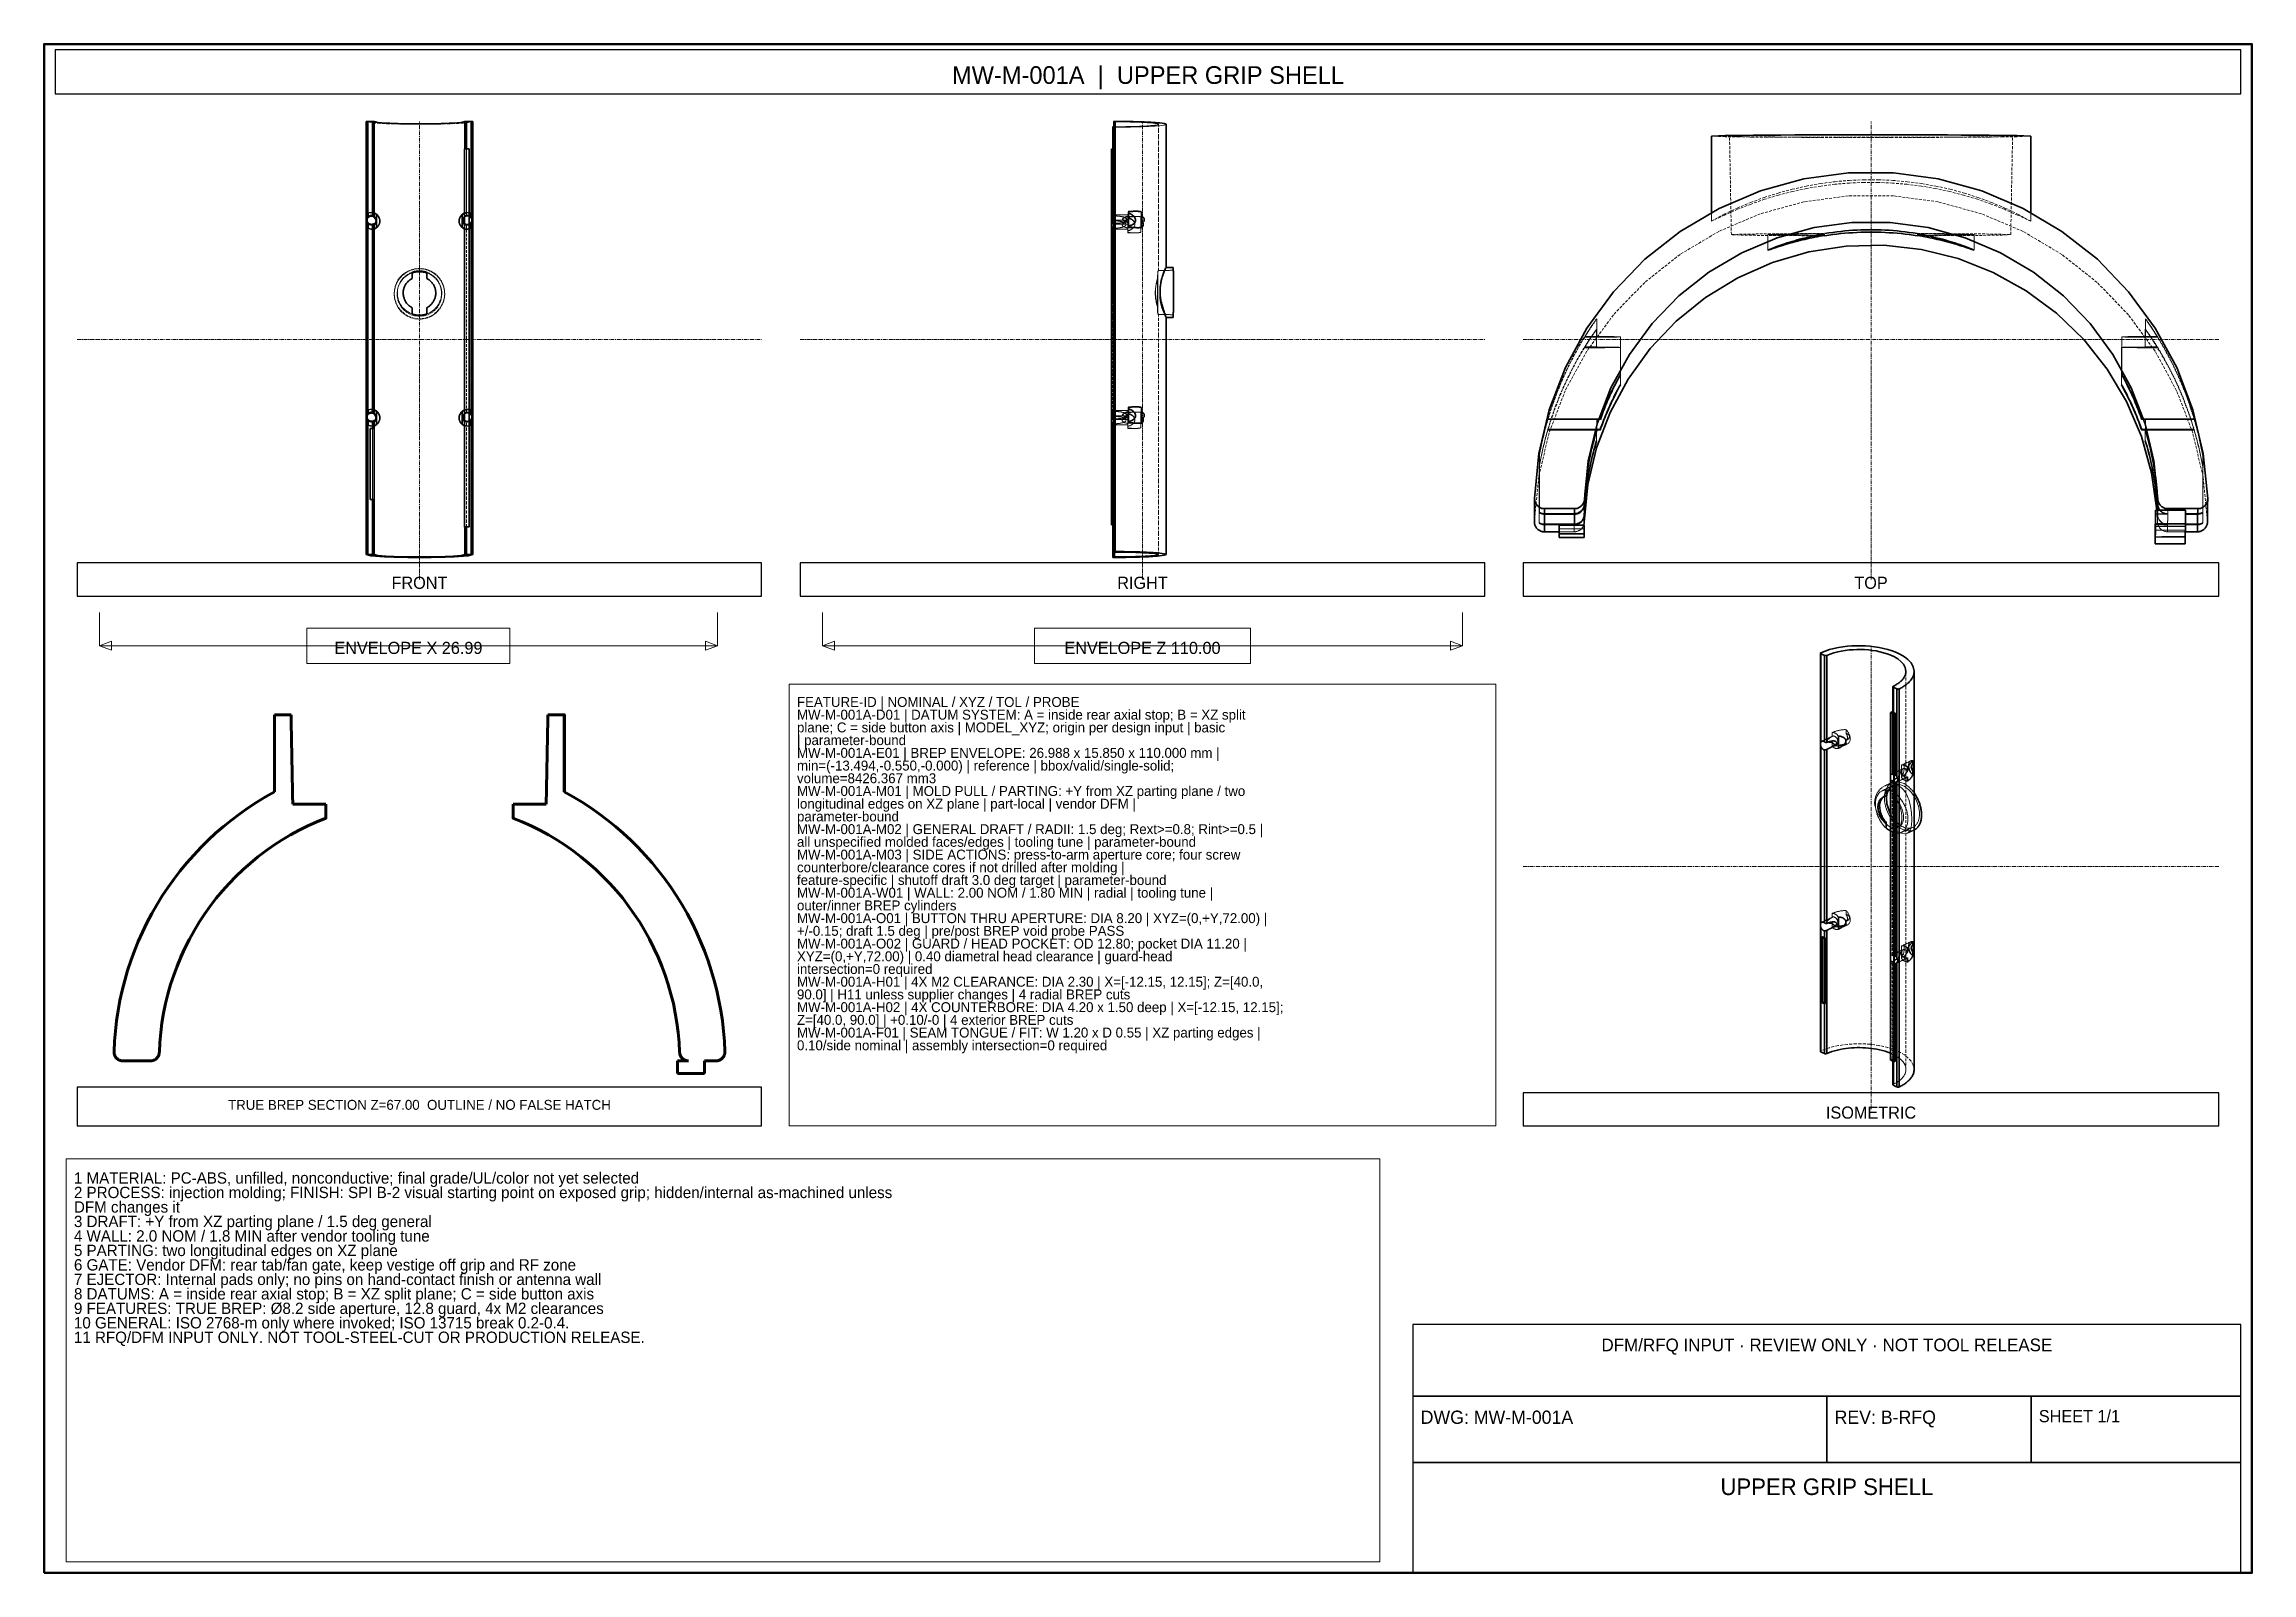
# Model space of a CAD drawing. Header units: millimetres. Extents: x 10 to 410, y 10 to 287.
import ezdxf
from ezdxf.enums import TextEntityAlignment as Align

# ---------------------------------------------------------------- set-up
doc = ezdxf.new("R2010")
doc.units = ezdxf.units.MM
doc.linetypes.add('CENTER', pattern=[1.15, 0.7, -0.15, 0.15, -0.15])
doc.linetypes.add('DASHED', pattern=[0.75, 0.5, -0.25])
for name, color, linetype, lineweight in [('BORDER', 7, 'CONTINUOUS', 50), ('CENTER', 4, 'CENTER', 13), ('DIMENSION', 2, 'CONTINUOUS', 18), ('HIDDEN', 8, 'DASHED', 18), ('NOTES', 7, 'CONTINUOUS', 18), ('SECTION', 1, 'CONTINUOUS', 70), ('TITLE_BLOCK', 7, 'CONTINUOUS', 25), ('VISIBLE', 7, 'CONTINUOUS', 35)]:
    doc.layers.add(name, color=color, linetype=linetype, lineweight=lineweight)

msp = doc.modelspace()

# ---------------------------------------------------------------- texts
at = {"layer": 'DIMENSION'}
for s, p in [('ENVELOPE X 26.99', (76, 177.6)), ('ENVELOPE Z 110.00', (209, 177.6))]:
    msp.add_text(s, height=2.2, dxfattribs=at).set_placement(p, align=Align.MIDDLE_CENTER)
at = {"layer": 'NOTES'}
for s, height, p in [('FEATURE-ID | NOMINAL / XYZ / TOL / PROBE', 1.8, (146.4, 167.8)), ('plane; C = side button axis | MODEL_XYZ; origin per design input | basic', 1.8, (146.4, 163.19)), ('MW-M-001A-D01 | DATUM SYSTEM: A = inside rear axial stop; B = XZ split', 1.8, (146.4, 165.5)), ('| parameter-bound', 1.8, (146.4, 160.89)), ('min=(-13.494,-0.550,-0.000) | reference | bbox/valid/single-solid;', 1.8, (146.4, 156.28)), ('MW-M-001A-E01 | BREP ENVELOPE: 26.988 x 15.850 x 110.000 mm |', 1.8, (146.4, 158.58)), ('volume=8426.367 mm3', 1.8, (146.4, 153.98)), ('MW-M-001A-M01 | MOLD PULL / PARTING: +Y from XZ parting plane / two', 1.8, (146.4, 151.67)), ('longitudinal edges on XZ plane | part-local | vendor DFM |', 1.8, (146.4, 149.37)), ('parameter-bound', 1.8, (146.4, 147.06)), ('MW-M-001A-M02 | GENERAL DRAFT / RADII: 1.5 deg; Rext>=0.8; Rint>=0.5 |', 1.8, (146.4, 144.76)), ('all unspecified molded faces/edges | tooling tune | parameter-bound', 1.8, (146.4, 142.46)), ('MW-M-001A-M03 | SIDE ACTIONS: press-to-arm aperture core; four screw', 1.8, (146.4, 140.15)), ('feature-specific | shutoff draft 3.0 deg target | parameter-bound', 1.8, (146.4, 135.54)), ('counterbore/clearance cores if not drilled after molding |', 1.8, (146.4, 137.85)), ('MW-M-001A-W01 | WALL: 2.00 NOM / 1.80 MIN | radial | tooling tune |', 1.8, (146.4, 133.24)), ('outer/inner BREP cylinders', 1.8, (146.4, 130.94)), ('MW-M-001A-O01 | BUTTON THRU APERTURE: DIA 8.20 | XYZ=(0,+Y,72.00) |', 1.8, (146.4, 128.63)), ('+/-0.15; draft 1.5 deg | pre/post BREP void probe PASS', 1.8, (146.4, 126.33)), ('MW-M-001A-O02 | GUARD / HEAD POCKET: OD 12.80; pocket DIA 11.20 |', 1.8, (146.4, 124.02)), ('XYZ=(0,+Y,72.00) | 0.40 diametral head clearance | guard-head', 1.8, (146.4, 121.72)), ('intersection=0 required', 1.8, (146.4, 119.42)), ('MW-M-001A-H01 | 4X M2 CLEARANCE: DIA 2.30 | X=[-12.15, 12.15]; Z=[40.0,', 1.8, (146.4, 117.11)), ('90.0] | H11 unless supplier changes | 4 radial BREP cuts', 1.8, (146.4, 114.81)), ('MW-M-001A-H02 | 4X COUNTERBORE: DIA 4.20 x 1.50 deep | X=[-12.15, 12.15];', 1.8, (146.4, 112.5)), ('Z=[40.0, 90.0] | +0.10/-0 | 4 exterior BREP cuts', 1.8, (146.4, 110.2)), ('MW-M-001A-F01 | SEAM TONGUE / FIT: W 1.20 x D 0.55 | XZ parting edges |', 1.8, (146.4, 107.9)), ('0.10/side nominal | assembly intersection=0 required', 1.8, (146.4, 105.59)), ('2 PROCESS: injection molding; FINISH: SPI B-2 visual starting point on exposed grip; hidden/internal as-machined unless', 2.05, (15.4, 78.93)), ('1 MATERIAL: PC-ABS, unfilled, nonconductive; final grade/UL/color not yet selected', 2.05, (15.4, 81.55)), ('DFM changes it', 2.05, (15.4, 76.3)), ('4 WALL: 2.0 NOM / 1.8 MIN after vendor tooling tune', 2.05, (15.4, 71.05)), ('3 DRAFT: +Y from XZ parting plane / 1.5 deg general', 2.05, (15.4, 73.68)), ('5 PARTING: two longitudinal edges on XZ plane', 2.05, (15.4, 68.43)), ('6 GATE: Vendor DFM: rear tab/fan gate, keep vestige off grip and RF zone', 2.05, (15.4, 65.81)), ('7 EJECTOR: Internal pads only; no pins on hand-contact finish or antenna wall', 2.05, (15.4, 63.18)), ('8 DATUMS: A = inside rear axial stop; B = XZ split plane; C = side button axis', 2.05, (15.4, 60.56)), ('9 FEATURES: TRUE BREP: Ø8.2 side aperture, 12.8 guard, 4x M2 clearances', 2.05, (15.4, 57.93)), ('10 GENERAL: ISO 2768-m only where invoked; ISO 13715 break 0.2-0.4.', 2.05, (15.4, 55.31)), ('11 RFQ/DFM INPUT ONLY. NOT TOOL-STEEL-CUT OR PRODUCTION RELEASE.', 2.05, (15.4, 52.69))]:
    msp.add_text(s, height=height, dxfattribs=at).set_placement(p, align=Align.MIDDLE_LEFT)
at = {"layer": 'TITLE_BLOCK'}
for s, height, p in [('MW-M-001A  |  UPPER GRIP SHELL', 3.2, (210, 281.4)), ('FRONT', 2.2, (78, 189.4)), ('RIGHT', 2.2, (209, 189.4)), ('TOP', 2.2, (341, 189.4)), ('TRUE BREP SECTION Z=67.00  OUTLINE / NO FALSE HATCH', 1.8, (78, 94.8)), ('ISOMETRIC', 2.2, (341, 93.4)), ('DFM/RFQ INPUT · REVIEW ONLY · NOT TOOL RELEASE', 2.3, (333, 51.3)), ('UPPER GRIP SHELL', 3, (333, 25.6))]:
    msp.add_text(s, height=height, dxfattribs=at).set_placement(p, align=Align.MIDDLE_CENTER)
for s, height, p in [('DWG: MW-M-001A', 2.4, (259.4, 38.2)), ('REV: B-RFQ', 2.4, (334.4, 38.2)), ('SHEET 1/1', 2.2, (371.4, 38.4))]:
    msp.add_text(s, height=height, dxfattribs=at).set_placement(p, align=Align.MIDDLE_LEFT)

# ---------------------------------------------------------------- linework, layer by layer
at = {"layer": 'BORDER'}
msp.add_lwpolyline([(10, 10), (410, 10), (410, 287), (10, 287)], close=True, dxfattribs=at)
at = {"layer": 'CENTER'}
for p, q in [((78, 190), (78, 273)), ((209, 190), (209, 273)), ((341, 190), (341, 273)), ((16, 233.5), (140, 233.5)), ((147, 233.5), (271, 233.5)), ((278, 233.5), (404, 233.5)), ((341, 94), (341, 178)), ((278, 138), (404, 138))]:
    msp.add_line(p, q, dxfattribs=at)
at = {"layer": 'DIMENSION'}
for p, q in [((20, 184), (20, 178)), ((132, 184), (132, 178)), ((151, 184), (151, 178)), ((267, 184), (267, 178)), ((20, 178), (132, 178)), ((151, 178), (267, 178))]:
    msp.add_line(p, q, dxfattribs=at)
for points in [[(57.6, 174.8), (94.4, 174.8), (94.4, 181.2), (57.6, 181.2)], [(189.45, 174.8), (228.55, 174.8), (228.55, 181.2), (189.45, 181.2)], [(20, 178), (22.2, 178.8), (22.2, 177.2)], [(132, 178), (129.8, 177.2), (129.8, 178.8)], [(151, 178), (153.2, 178.8), (153.2, 177.2)], [(267, 178), (264.8, 177.2), (264.8, 178.8)]]:
    msp.add_lwpolyline(points, close=True, dxfattribs=at)
at = {"layer": 'HIDDEN'}
for points in [[(87.64, 272.98), (86.83, 272.79), (85.99, 272.71), (85.15, 272.65), (84.31, 272.6), (83.47, 272.57), (82.63, 272.54), (81.79, 272.52), (80.95, 272.5), (80.11, 272.49), (79.26, 272.48), (78.42, 272.48), (77.58, 272.48), (76.74, 272.48), (75.9, 272.49), (75.05, 272.5), (74.21, 272.52), (73.37, 272.54), (72.53, 272.57), (71.69, 272.6), (70.85, 272.65), (70.01, 272.71), (69.17, 272.79), (68.36, 272.98)], [(203.78, 272.94), (203.79, 272.93), (203.81, 272.93), (203.82, 272.93), (203.83, 272.93), (203.84, 272.93), (203.85, 272.93), (203.86, 272.93), (203.88, 272.93), (203.89, 272.93), (203.9, 272.93), (203.91, 272.92), (203.92, 272.92), (203.94, 272.92), (203.95, 272.92), (203.96, 272.92), (203.97, 272.92), (203.98, 272.92), (204, 272.92), (204.01, 272.92), (204.02, 272.92), (204.03, 272.92), (204.04, 272.92), (204.05, 272.92)], [(203.78, 272.03), (203.79, 272.03), (203.8, 272.03), (203.8, 272.03), (203.81, 272.03), (203.81, 272.03), (203.82, 272.03), (203.83, 272.03), (203.83, 272.03), (203.84, 272.03), (203.84, 272.03), (203.85, 272.03), (203.86, 272.03), (203.86, 272.03), (203.87, 272.03), (203.88, 272.03), (203.88, 272.03), (203.89, 272.03), (203.89, 272.03), (203.9, 272.03), (203.91, 272.03), (203.91, 272.03), (203.92, 272.03), (203.93, 272.03)], [(213.3, 272.48), (212.93, 272.33), (212.52, 272.27), (212.12, 272.22), (211.71, 272.19), (211.3, 272.16), (210.89, 272.13), (210.48, 272.11), (210.07, 272.09), (209.66, 272.07), (209.25, 272.05), (208.85, 272.03), (208.44, 272.02), (208.03, 272.01), (207.62, 272), (207.21, 271.99), (206.8, 271.98), (206.39, 271.97), (205.98, 271.97), (205.57, 271.96), (205.16, 271.96), (204.75, 271.96), (204.34, 271.95), (203.93, 271.95)], [(211.88, 272.48), (211.56, 272.35), (211.22, 272.3), (210.87, 272.26), (210.53, 272.23), (210.18, 272.2), (209.83, 272.18), (209.49, 272.16), (209.14, 272.14), (208.79, 272.13), (208.45, 272.11), (208.1, 272.1), (207.75, 272.09), (207.4, 272.08), (207.05, 272.07), (206.71, 272.06), (206.36, 272.05), (206.01, 272.05), (205.66, 272.04), (205.32, 272.04), (204.97, 272.04), (204.62, 272.03), (204.27, 272.03), (203.93, 272.03)], [(203.93, 254.98), (203.93, 255.72), (203.93, 256.47), (203.93, 257.21), (203.93, 257.95), (203.93, 258.69), (203.93, 259.43), (203.93, 260.17), (203.93, 260.91), (203.93, 261.65), (203.93, 262.4), (203.93, 263.14), (203.93, 263.88), (203.93, 264.62), (203.93, 265.36), (203.93, 266.1), (203.93, 266.84), (203.93, 267.58), (203.93, 268.32), (203.93, 269.07), (203.93, 269.81), (203.93, 270.55), (203.93, 271.29), (203.93, 272.03)], [(204.05, 272.92), (204.4, 272.92), (204.74, 272.92), (205.08, 272.92), (205.42, 272.91), (205.77, 272.91), (206.11, 272.9), (206.45, 272.9), (206.79, 272.89), (207.13, 272.88), (207.48, 272.87), (207.82, 272.86), (208.16, 272.85), (208.5, 272.84), (208.84, 272.82), (209.19, 272.81), (209.53, 272.79), (209.87, 272.77), (210.21, 272.75), (210.55, 272.72), (210.89, 272.69), (211.23, 272.65), (211.57, 272.6), (211.88, 272.48)], [(204.05, 255.87), (204.05, 256.62), (204.05, 257.36), (204.05, 258.1), (204.05, 258.84), (204.05, 259.58), (204.05, 260.32), (204.05, 261.06), (204.05, 261.8), (204.05, 262.55), (204.05, 263.29), (204.05, 264.03), (204.05, 264.77), (204.05, 265.51), (204.05, 266.25), (204.05, 266.99), (204.05, 267.73), (204.05, 268.48), (204.05, 269.22), (204.05, 269.96), (204.05, 270.7), (204.05, 271.44), (204.05, 272.18), (204.05, 272.92)], [(211.88, 245.97), (211.88, 247.13), (211.88, 248.28), (211.88, 249.43), (211.88, 250.58), (211.88, 251.74), (211.88, 252.89), (211.88, 254.04), (211.88, 255.19), (211.88, 256.34), (211.88, 257.5), (211.88, 258.65), (211.88, 259.8), (211.88, 260.95), (211.88, 262.11), (211.88, 263.26), (211.88, 264.41), (211.88, 265.56), (211.88, 266.72), (211.88, 267.87), (211.88, 269.02), (211.88, 270.17), (211.88, 271.32), (211.88, 272.48)], [(86.15, 268.03), (86.15, 268.03), (86.15, 268.03), (86.15, 268.02), (86.15, 268.02), (86.15, 268.02), (86.15, 268.02), (86.15, 268.02), (86.15, 268.02), (86.15, 268.02), (86.15, 268.02), (86.15, 268.02), (86.15, 268.02), (86.15, 268.02), (86.15, 268.01), (86.15, 268.01), (86.15, 268.01), (86.15, 268.01), (86.15, 268.01), (86.15, 268.01), (86.15, 268.01), (86.15, 268.01), (86.15, 268.01), (86.15, 268.01)], [(86.15, 255.79), (86.15, 256.32), (86.15, 256.85), (86.15, 257.38), (86.15, 257.91), (86.15, 258.44), (86.15, 258.97), (86.15, 259.51), (86.15, 260.04), (86.15, 260.57), (86.15, 261.1), (86.15, 261.63), (86.15, 262.16), (86.15, 262.69), (86.15, 263.22), (86.15, 263.76), (86.15, 264.29), (86.15, 264.82), (86.15, 265.35), (86.15, 265.88), (86.15, 266.41), (86.15, 266.94), (86.15, 267.47), (86.15, 268.01)], [(86.15, 268.01), (86.16, 268.01), (86.18, 268.01), (86.19, 268.01), (86.21, 268.01), (86.22, 268.01), (86.24, 268.01), (86.25, 268.01), (86.27, 268.01), (86.28, 268.01), (86.3, 268.01), (86.31, 268.01), (86.33, 268.01), (86.34, 268.01), (86.36, 268.01), (86.37, 268.01), (86.39, 268.01), (86.41, 268.01), (86.42, 268.01), (86.44, 268.01), (86.45, 268.01), (86.47, 268.01), (86.48, 268.01), (86.5, 268.01)], [(86.21, 255.82), (86.21, 256.35), (86.21, 256.88), (86.21, 257.41), (86.21, 257.95), (86.21, 258.48), (86.21, 259.01), (86.21, 259.54), (86.21, 260.07), (86.21, 260.6), (86.21, 261.13), (86.21, 261.66), (86.21, 262.19), (86.21, 262.72), (86.21, 263.25), (86.21, 263.78), (86.21, 264.31), (86.21, 264.84), (86.21, 265.37), (86.21, 265.9), (86.21, 266.44), (86.21, 266.97), (86.21, 267.5), (86.21, 268.03)], [(86.5, 268.01), (86.5, 268.01), (86.5, 268.01), (86.5, 268.01), (86.5, 268.01), (86.5, 268.01), (86.5, 268.01), (86.5, 268.01), (86.5, 268.01), (86.5, 268.01), (86.5, 268.02), (86.5, 268.02), (86.5, 268.02), (86.5, 268.02), (86.5, 268.02), (86.5, 268.02), (86.5, 268.02), (86.5, 268.02), (86.5, 268.02), (86.5, 268.02), (86.5, 268.02), (86.5, 268.03), (86.5, 268.03), (86.5, 268.03)], [(86.5, 268.01), (86.52, 268.01), (86.54, 268.01), (86.56, 268.01), (86.59, 268.01), (86.61, 268.01), (86.63, 268.01), (86.65, 268.01), (86.67, 268.01), (86.7, 268.01), (86.72, 268.01), (86.74, 268.01), (86.76, 268.01), (86.78, 268.01), (86.8, 268.01), (86.83, 268.01), (86.85, 268.01), (86.87, 268.01), (86.89, 268.01), (86.91, 268.01), (86.94, 268.01), (86.96, 268.01), (86.98, 268.01), (87, 268.01)], [(86.5, 255.96), (86.5, 256.49), (86.5, 257.01), (86.5, 257.53), (86.5, 258.06), (86.5, 258.58), (86.5, 259.11), (86.5, 259.63), (86.5, 260.15), (86.5, 260.68), (86.5, 261.2), (86.5, 261.72), (86.5, 262.25), (86.5, 262.77), (86.5, 263.29), (86.5, 263.82), (86.5, 264.34), (86.5, 264.86), (86.5, 265.39), (86.5, 265.91), (86.5, 266.44), (86.5, 266.96), (86.5, 267.48), (86.5, 268.01)], [(87, 268.03), (87, 268.03), (87, 268.03), (87, 268.02), (87, 268.02), (87, 268.02), (87, 268.02), (87, 268.02), (87, 268.02), (87, 268.02), (87, 268.02), (87, 268.02), (87, 268.02), (87, 268.02), (87, 268.01), (87, 268.01), (87, 268.01), (87, 268.01), (87, 268.01), (87, 268.01), (87, 268.01), (87, 268.01), (87, 268.01), (87, 268.01)], [(87, 255.92), (87, 256.44), (87, 256.97), (87, 257.5), (87, 258.02), (87, 258.55), (87, 259.07), (87, 259.6), (87, 260.12), (87, 260.65), (87, 261.17), (87, 261.7), (87, 262.23), (87, 262.75), (87, 263.28), (87, 263.8), (87, 264.33), (87, 264.85), (87, 265.38), (87, 265.9), (87, 266.43), (87, 266.95), (87, 267.48), (87, 268.01)], [(203.93, 271.95), (203.92, 271.95), (203.91, 271.95), (203.89, 271.95), (203.88, 271.95), (203.87, 271.95), (203.86, 271.95), (203.84, 271.95), (203.83, 271.95), (203.82, 271.95), (203.81, 271.95), (203.79, 271.96), (203.78, 271.96), (203.77, 271.96), (203.75, 271.96), (203.74, 271.96), (203.73, 271.96), (203.72, 271.96), (203.7, 271.96), (203.69, 271.96), (203.68, 271.96), (203.67, 271.96), (203.65, 271.96), (203.64, 271.97)], [(203.64, 255.82), (203.64, 256.35), (203.64, 256.88), (203.64, 257.41), (203.64, 257.94), (203.64, 258.47), (203.64, 259), (203.64, 259.53), (203.64, 260.06), (203.64, 260.59), (203.64, 261.12), (203.64, 261.65), (203.64, 262.18), (203.64, 262.71), (203.64, 263.24), (203.64, 263.77), (203.64, 264.3), (203.64, 264.83), (203.64, 265.36), (203.64, 265.89), (203.64, 266.42), (203.64, 266.95), (203.64, 267.48), (203.64, 268)], [(203.64, 255.82), (203.64, 256.35), (203.64, 256.88), (203.64, 257.41), (203.64, 257.94), (203.64, 258.47), (203.64, 259), (203.64, 259.53), (203.64, 260.06), (203.64, 260.59), (203.64, 261.12), (203.64, 261.65), (203.64, 262.18), (203.64, 262.71), (203.64, 263.24), (203.64, 263.77), (203.64, 264.3), (203.64, 264.83), (203.64, 265.36), (203.64, 265.89), (203.64, 266.42), (203.64, 266.95), (203.64, 267.48), (203.64, 268)], [(203.65, 255.82), (203.65, 256.35), (203.65, 256.88), (203.65, 257.41), (203.65, 257.94), (203.65, 258.47), (203.65, 259), (203.65, 259.53), (203.65, 260.06), (203.65, 260.59), (203.65, 261.12), (203.65, 261.65), (203.65, 262.18), (203.65, 262.71), (203.65, 263.24), (203.65, 263.77), (203.65, 264.3), (203.65, 264.83), (203.65, 265.36), (203.65, 265.89), (203.65, 266.42), (203.65, 266.95), (203.65, 267.48), (203.65, 268)], [(203.78, 267.98), (203.78, 267.98), (203.78, 267.98), (203.78, 267.98), (203.78, 267.98), (203.78, 267.98), (203.78, 267.98), (203.78, 267.99), (203.78, 267.99), (203.78, 267.99), (203.78, 267.99), (203.78, 267.99), (203.78, 267.99), (203.79, 267.99), (203.79, 267.99), (203.79, 268), (203.79, 268), (203.79, 268), (203.79, 268), (203.79, 268), (203.79, 268), (203.79, 268), (203.79, 268), (203.79, 268)], [(203.78, 256.02), (203.78, 256.54), (203.78, 257.06), (203.78, 257.58), (203.78, 258.1), (203.78, 258.62), (203.78, 259.14), (203.78, 259.66), (203.78, 260.19), (203.78, 260.71), (203.78, 261.23), (203.78, 261.75), (203.78, 262.27), (203.78, 262.79), (203.78, 263.31), (203.78, 263.83), (203.78, 264.36), (203.78, 264.88), (203.78, 265.4), (203.78, 265.92), (203.78, 266.44), (203.78, 266.96), (203.78, 267.48), (203.78, 268)], [(203.78, 267.98), (203.78, 267.98), (203.78, 267.98), (203.78, 267.98), (203.78, 267.98), (203.78, 267.98), (203.78, 267.98), (203.78, 267.99), (203.78, 267.99), (203.78, 267.99), (203.78, 267.99), (203.78, 267.99), (203.78, 267.99), (203.78, 267.99), (203.78, 267.99), (203.78, 268), (203.78, 268), (203.78, 268), (203.78, 268), (203.78, 268), (203.78, 268), (203.78, 268), (203.78, 268), (203.78, 268)], [(203.93, 194), (203.93, 197.39), (203.93, 200.78), (203.93, 204.17), (203.93, 207.56), (203.93, 210.95), (203.93, 214.34), (203.93, 217.72), (203.93, 221.11), (203.93, 224.5), (203.93, 227.89), (203.93, 231.28), (203.93, 234.67), (203.93, 238.06), (203.93, 241.45), (203.93, 244.84), (203.93, 248.23), (203.93, 251.62), (203.93, 255.01), (203.93, 258.4), (203.93, 261.79), (203.93, 265.17), (203.93, 268.56), (203.93, 271.95)], [(369.93, 270.33), (367.42, 270.23), (364.9, 270.19), (362.39, 270.17), (359.87, 270.15), (357.36, 270.13), (354.84, 270.12), (352.32, 270.11), (349.81, 270.1), (347.29, 270.09), (344.78, 270.09), (342.26, 270.09), (339.75, 270.09), (337.23, 270.09), (334.72, 270.09), (332.2, 270.1), (329.69, 270.11), (327.17, 270.12), (324.66, 270.13), (322.14, 270.15), (319.62, 270.17), (317.11, 270.19), (314.59, 270.23), (312.08, 270.33)], [(315.36, 270.33), (317.58, 270.42), (319.81, 270.45), (322.04, 270.48), (324.27, 270.49), (326.51, 270.51), (328.74, 270.52), (330.97, 270.53), (333.2, 270.54), (335.43, 270.54), (337.66, 270.54), (339.89, 270.55), (342.12, 270.55), (344.35, 270.54), (346.58, 270.54), (348.81, 270.54), (351.04, 270.53), (353.27, 270.52), (355.5, 270.51), (357.73, 270.49), (359.96, 270.48), (362.19, 270.45), (364.42, 270.42), (366.65, 270.33)], [(366.65, 270.33), (364.43, 270.24), (362.19, 270.21), (359.96, 270.19), (357.73, 270.17), (355.5, 270.15), (353.27, 270.14), (351.04, 270.13), (348.81, 270.13), (346.58, 270.12), (344.35, 270.12), (342.12, 270.12), (339.89, 270.12), (337.66, 270.12), (335.43, 270.12), (333.2, 270.13), (330.97, 270.13), (328.74, 270.14), (326.51, 270.15), (324.28, 270.17), (322.05, 270.19), (319.82, 270.21), (317.58, 270.24), (315.36, 270.33)], [(315.7, 252.48), (315.68, 253.26), (315.67, 254.03), (315.65, 254.81), (315.64, 255.59), (315.62, 256.36), (315.61, 257.14), (315.59, 257.91), (315.58, 258.69), (315.56, 259.47), (315.55, 260.24), (315.54, 261.02), (315.52, 261.79), (315.51, 262.57), (315.49, 263.35), (315.48, 264.12), (315.46, 264.9), (315.45, 265.67), (315.43, 266.45), (315.42, 267.23), (315.4, 268), (315.39, 268.78), (315.37, 269.55), (315.36, 270.33)], [(366.31, 252.48), (366.33, 253.26), (366.34, 254.03), (366.36, 254.81), (366.37, 255.59), (366.39, 256.36), (366.4, 257.14), (366.41, 257.91), (366.43, 258.69), (366.44, 259.47), (366.46, 260.24), (366.47, 261.02), (366.49, 261.79), (366.5, 262.57), (366.52, 263.35), (366.53, 264.12), (366.55, 264.9), (366.56, 265.67), (366.58, 266.45), (366.59, 267.23), (366.61, 268), (366.62, 268.78), (366.64, 269.55), (366.65, 270.33)], [(366.65, 270.33), (366.65, 270.33), (366.65, 270.33), (366.65, 270.33), (366.65, 270.33), (366.65, 270.33), (366.65, 270.33), (366.65, 270.33), (366.65, 270.33), (366.65, 270.33), (366.65, 270.33), (366.65, 270.33), (366.65, 270.33), (366.65, 270.33), (366.65, 270.33), (366.65, 270.33), (366.65, 270.33), (366.65, 270.33), (366.65, 270.33), (366.65, 270.33), (366.65, 270.33), (366.65, 270.33), (366.65, 270.33), (366.65, 270.33)], [(203.39, 267.96), (203.41, 267.96), (203.42, 267.96), (203.44, 267.96), (203.46, 267.96), (203.47, 267.96), (203.49, 267.96), (203.51, 267.96), (203.53, 267.96), (203.54, 267.96), (203.56, 267.96), (203.58, 267.96), (203.59, 267.96), (203.61, 267.96), (203.63, 267.96), (203.64, 267.96), (203.66, 267.96), (203.68, 267.96), (203.7, 267.96), (203.71, 267.96), (203.73, 267.96), (203.75, 267.96), (203.76, 267.96), (203.78, 267.96)], [(203.78, 256.02), (203.78, 256.54), (203.78, 257.06), (203.78, 257.58), (203.78, 258.1), (203.78, 258.62), (203.78, 259.14), (203.78, 259.66), (203.78, 260.18), (203.78, 260.7), (203.78, 261.22), (203.78, 261.74), (203.78, 262.26), (203.78, 262.78), (203.78, 263.3), (203.78, 263.82), (203.78, 264.34), (203.78, 264.86), (203.78, 265.38), (203.78, 265.9), (203.78, 266.42), (203.78, 266.94), (203.78, 267.46), (203.78, 267.98)], [(203.78, 267.96), (203.78, 267.96), (203.78, 267.96), (203.78, 267.96), (203.78, 267.96), (203.78, 267.96), (203.78, 267.96), (203.78, 267.96), (203.78, 267.96), (203.78, 267.97), (203.78, 267.97), (203.78, 267.97), (203.78, 267.97), (203.78, 267.97), (203.78, 267.97), (203.78, 267.97), (203.78, 267.97), (203.78, 267.97), (203.78, 267.97), (203.78, 267.97), (203.78, 267.97), (203.78, 267.98), (203.78, 267.98), (203.78, 267.98)], [(203.78, 255.82), (203.78, 256.35), (203.78, 256.88), (203.78, 257.4), (203.78, 257.93), (203.78, 258.46), (203.78, 258.99), (203.78, 259.51), (203.78, 260.04), (203.78, 260.57), (203.78, 261.1), (203.78, 261.63), (203.78, 262.15), (203.78, 262.68), (203.78, 263.21), (203.78, 263.74), (203.78, 264.26), (203.78, 264.79), (203.78, 265.32), (203.78, 265.85), (203.78, 266.38), (203.78, 266.9), (203.78, 267.43), (203.78, 267.96)], [(312.08, 254.91), (314.38, 256.18), (316.76, 257.3), (319.18, 258.32), (321.65, 259.22), (324.15, 260.02), (326.69, 260.7), (329.25, 261.28), (331.84, 261.74), (334.45, 262.08), (337.06, 262.31), (339.69, 262.43), (342.32, 262.43), (344.94, 262.31), (347.56, 262.08), (350.17, 261.74), (352.76, 261.28), (355.32, 260.71), (357.86, 260.02), (360.36, 259.23), (362.83, 258.32), (365.25, 257.3), (367.63, 256.18), (369.93, 254.91)], [(369.93, 254.91), (367.56, 256.02), (365.17, 257.07), (362.74, 258.03), (360.28, 258.89), (357.78, 259.65), (355.25, 260.3), (352.69, 260.84), (350.12, 261.28), (347.52, 261.61), (344.92, 261.83), (342.31, 261.94), (339.7, 261.94), (337.09, 261.83), (334.48, 261.61), (331.89, 261.28), (329.32, 260.84), (326.76, 260.3), (324.23, 259.65), (321.73, 258.89), (319.26, 258.03), (316.83, 257.07), (314.44, 256.02), (312.08, 254.91)], [(68.74, 256.4), (68.81, 256.43), (68.87, 256.45), (68.94, 256.47), (69.01, 256.48), (69.08, 256.5), (69.14, 256.5), (69.21, 256.51), (69.28, 256.51), (69.35, 256.51), (69.42, 256.51), (69.49, 256.51), (69.56, 256.5), (69.62, 256.48), (69.69, 256.47), (69.76, 256.45), (69.82, 256.43), (69.89, 256.4), (69.95, 256.38), (70.01, 256.35), (70.07, 256.31), (70.13, 256.28), (70.19, 256.24), (70.24, 256.2)], [(68.74, 256.4), (68.79, 256.41), (68.84, 256.42), (68.88, 256.43), (68.93, 256.43), (68.97, 256.44), (69.02, 256.44), (69.07, 256.44), (69.11, 256.44), (69.16, 256.44), (69.21, 256.44), (69.25, 256.44), (69.3, 256.44), (69.35, 256.43), (69.39, 256.42), (69.44, 256.42), (69.48, 256.41), (69.53, 256.4), (69.58, 256.39), (69.62, 256.37), (69.66, 256.36), (69.71, 256.34), (69.75, 256.33), (69.8, 256.31)], [(68.74, 255.6), (68.74, 255.64), (68.74, 255.67), (68.74, 255.71), (68.74, 255.74), (68.74, 255.78), (68.74, 255.81), (68.74, 255.85), (68.74, 255.88), (68.74, 255.92), (68.74, 255.95), (68.74, 255.98), (68.74, 256.02), (68.74, 256.05), (68.74, 256.09), (68.74, 256.12), (68.74, 256.16), (68.74, 256.19), (68.74, 256.23), (68.74, 256.26), (68.74, 256.3), (68.74, 256.33), (68.74, 256.37), (68.74, 256.4)], [(69.8, 255.69), (69.8, 255.71), (69.8, 255.74), (69.8, 255.77), (69.8, 255.79), (69.8, 255.82), (69.8, 255.85), (69.8, 255.88), (69.8, 255.9), (69.8, 255.93), (69.8, 255.96), (69.8, 255.98), (69.8, 256.01), (69.8, 256.04), (69.8, 256.07), (69.8, 256.09), (69.8, 256.12), (69.8, 256.15), (69.8, 256.17), (69.8, 256.2), (69.8, 256.23), (69.8, 256.26), (69.8, 256.28), (69.8, 256.31)], [(70.24, 256.07), (70.23, 256.08), (70.21, 256.09), (70.19, 256.11), (70.17, 256.12), (70.15, 256.13), (70.14, 256.15), (70.12, 256.16), (70.1, 256.17), (70.08, 256.18), (70.06, 256.19), (70.04, 256.2), (70.02, 256.21), (70, 256.22), (69.98, 256.23), (69.96, 256.24), (69.94, 256.25), (69.92, 256.26), (69.9, 256.27), (69.88, 256.28), (69.86, 256.29), (69.84, 256.29), (69.82, 256.3), (69.8, 256.31)], [(85.75, 256.2), (85.81, 256.24), (85.87, 256.28), (85.93, 256.31), (85.99, 256.35), (86.05, 256.38), (86.11, 256.4), (86.18, 256.43), (86.24, 256.45), (86.31, 256.47), (86.38, 256.48), (86.44, 256.5), (86.51, 256.51), (86.58, 256.51), (86.65, 256.51), (86.72, 256.51), (86.79, 256.51), (86.86, 256.5), (86.92, 256.5), (86.99, 256.48), (87.06, 256.47), (87.13, 256.45), (87.19, 256.43), (87.26, 256.4)], [(85.75, 256.07), (85.77, 256.08), (85.79, 256.1), (85.81, 256.11), (85.83, 256.12), (85.84, 256.13), (85.86, 256.15), (85.88, 256.16), (85.9, 256.17), (85.92, 256.18), (85.94, 256.19), (85.96, 256.2), (85.98, 256.21), (86, 256.22), (86.02, 256.23), (86.04, 256.24), (86.06, 256.25), (86.08, 256.26), (86.1, 256.27), (86.12, 256.28), (86.14, 256.29), (86.16, 256.29), (86.18, 256.3), (86.2, 256.31)], [(86.15, 255.81), (86.18, 255.83), (86.21, 255.85), (86.24, 255.88), (86.27, 255.9), (86.31, 255.92), (86.35, 255.93), (86.38, 255.95), (86.42, 255.96), (86.46, 255.97), (86.5, 255.98), (86.54, 255.99), (86.57, 256), (86.61, 256), (86.65, 256), (86.69, 256), (86.73, 256), (86.77, 256), (86.81, 255.99), (86.85, 255.99), (86.89, 255.98), (86.93, 255.97), (86.97, 255.95), (87, 255.94)], [(86.2, 256.31), (86.25, 256.33), (86.29, 256.34), (86.33, 256.36), (86.38, 256.37), (86.42, 256.39), (86.47, 256.4), (86.51, 256.41), (86.56, 256.42), (86.61, 256.42), (86.65, 256.43), (86.7, 256.44), (86.75, 256.44), (86.79, 256.44), (86.84, 256.44), (86.89, 256.44), (86.93, 256.44), (86.98, 256.44), (87.03, 256.44), (87.07, 256.43), (87.12, 256.43), (87.16, 256.42), (87.21, 256.41), (87.26, 256.4)], [(86.2, 255.56), (86.2, 255.59), (86.2, 255.62), (86.2, 255.66), (86.2, 255.69), (86.2, 255.72), (86.2, 255.75), (86.2, 255.79), (86.2, 255.82), (86.2, 255.85), (86.2, 255.88), (86.2, 255.92), (86.2, 255.95), (86.2, 255.98), (86.2, 256.02), (86.2, 256.05), (86.2, 256.08), (86.2, 256.11), (86.2, 256.15), (86.2, 256.18), (86.2, 256.21), (86.2, 256.24), (86.2, 256.28), (86.2, 256.31)], [(87.26, 255.6), (87.26, 255.64), (87.26, 255.67), (87.26, 255.71), (87.26, 255.74), (87.26, 255.78), (87.26, 255.81), (87.26, 255.85), (87.26, 255.88), (87.26, 255.92), (87.26, 255.95), (87.26, 255.98), (87.26, 256.02), (87.26, 256.05), (87.26, 256.09), (87.26, 256.12), (87.26, 256.16), (87.26, 256.19), (87.26, 256.23), (87.26, 256.26), (87.26, 256.3), (87.26, 256.33), (87.26, 256.37), (87.26, 256.4)], [(203.43, 255.82), (203.43, 255.83), (203.43, 255.84), (203.43, 255.85), (203.43, 255.86), (203.43, 255.87), (203.43, 255.88), (203.43, 255.89), (203.43, 255.9), (203.43, 255.91), (203.43, 255.92), (203.43, 255.93), (203.43, 255.94), (203.43, 255.95), (203.43, 255.96), (203.43, 255.97), (203.43, 255.98), (203.43, 255.99), (203.43, 256), (203.43, 256.01), (203.43, 256.02), (203.43, 256.03), (203.43, 256.04), (203.43, 256.05)], [(203.43, 256.05), (203.43, 256.05), (203.43, 256.04), (203.43, 256.04), (203.43, 256.04), (203.43, 256.04), (203.43, 256.04), (203.43, 256.03), (203.43, 256.03), (203.43, 256.03), (203.43, 256.03), (203.43, 256.02), (203.43, 256.02), (203.43, 256.02), (203.43, 256.02), (203.43, 256.02), (203.43, 256.01), (203.43, 256.01), (203.43, 256.01), (203.43, 256.01), (203.43, 256.01), (203.43, 256), (203.43, 256), (203.43, 256)], [(203.43, 256.05), (203.56, 256.05), (203.7, 256.05), (203.83, 256.05), (203.96, 256.05), (204.09, 256.05), (204.23, 256.05), (204.36, 256.05), (204.49, 256.05), (204.62, 256.05), (204.76, 256.05), (204.89, 256.05), (205.02, 256.05), (205.15, 256.05), (205.29, 256.05), (205.42, 256.05), (205.55, 256.05), (205.69, 256.05), (205.82, 256.05), (205.95, 256.05), (206.08, 256.05), (206.22, 256.05), (206.35, 256.05), (206.48, 256.05)], [(203.78, 256), (203.78, 256), (203.78, 256), (203.78, 256), (203.78, 256), (203.78, 256), (203.78, 256), (203.78, 256), (203.78, 256), (203.78, 256.01), (203.78, 256.01), (203.78, 256.01), (203.78, 256.01), (203.78, 256.01), (203.78, 256.01), (203.78, 256.01), (203.78, 256.01), (203.78, 256.01), (203.78, 256.01), (203.78, 256.01), (203.78, 256.01), (203.78, 256.01), (203.78, 256.02), (203.78, 256.02)], [(203.78, 256.02), (203.78, 256.02), (203.78, 256.02), (203.78, 256.02), (203.78, 256.02), (203.78, 256.02), (203.78, 256.02), (203.78, 256.02), (203.78, 256.02), (203.78, 256.02), (203.78, 256.02), (203.78, 256.02), (203.78, 256.02), (203.78, 256.02), (203.78, 256.02), (203.78, 256.02), (203.78, 256.02), (203.78, 256.02), (203.78, 256.02), (203.78, 256.02), (203.78, 256.02), (203.78, 256.02), (203.78, 256.02), (203.78, 256.02)], [(203.78, 256.02), (203.79, 256), (203.79, 255.99), (203.8, 255.98), (203.81, 255.97), (203.82, 255.96), (203.83, 255.95), (203.84, 255.94), (203.86, 255.93), (203.87, 255.93), (203.88, 255.92), (203.89, 255.91), (203.91, 255.91), (203.92, 255.9), (203.93, 255.9), (203.94, 255.89), (203.96, 255.89), (203.97, 255.89), (203.99, 255.88), (204, 255.88), (204.01, 255.88), (204.03, 255.88), (204.04, 255.88), (204.05, 255.87)], [(206.47, 256.35), (206.47, 256.37), (206.47, 256.38), (206.47, 256.4), (206.47, 256.42), (206.47, 256.43), (206.47, 256.45), (206.47, 256.46), (206.47, 256.48), (206.47, 256.5), (206.48, 256.51), (206.48, 256.53), (206.48, 256.54), (206.48, 256.56), (206.48, 256.58), (206.48, 256.59), (206.48, 256.61), (206.48, 256.62), (206.48, 256.64), (206.48, 256.66), (206.48, 256.67), (206.48, 256.69), (206.48, 256.7), (206.48, 256.72)], [(206.47, 254.01), (206.47, 254.11), (206.47, 254.21), (206.47, 254.31), (206.47, 254.42), (206.47, 254.52), (206.47, 254.62), (206.47, 254.72), (206.47, 254.82), (206.47, 254.93), (206.47, 255.03), (206.47, 255.13), (206.47, 255.23), (206.47, 255.33), (206.47, 255.43), (206.47, 255.54), (206.47, 255.64), (206.47, 255.74), (206.47, 255.84), (206.47, 255.94), (206.47, 256.05), (206.47, 256.15), (206.47, 256.25), (206.47, 256.35)], [(206.49, 256.35), (206.49, 256.35), (206.48, 256.35), (206.48, 256.35), (206.48, 256.35), (206.48, 256.35), (206.48, 256.35), (206.48, 256.35), (206.48, 256.35), (206.48, 256.35), (206.48, 256.35), (206.48, 256.35), (206.48, 256.35), (206.48, 256.35), (206.48, 256.35), (206.48, 256.35), (206.48, 256.35), (206.48, 256.35), (206.48, 256.35), (206.48, 256.35), (206.47, 256.35), (206.47, 256.35), (206.47, 256.35), (206.47, 256.35)], [(206.48, 256.72), (206.48, 256.72), (206.48, 256.71), (206.48, 256.71), (206.48, 256.71), (206.48, 256.7), (206.48, 256.7), (206.48, 256.7), (206.48, 256.69), (206.48, 256.69), (206.48, 256.68), (206.48, 256.68), (206.48, 256.68), (206.48, 256.67), (206.48, 256.67), (206.48, 256.67), (206.48, 256.66), (206.49, 256.66), (206.49, 256.65), (206.49, 256.65), (206.49, 256.65), (206.49, 256.64), (206.49, 256.64), (206.49, 256.64)], [(206.48, 256.72), (206.54, 256.72), (206.6, 256.72), (206.65, 256.72), (206.71, 256.72), (206.77, 256.72), (206.82, 256.72), (206.88, 256.72), (206.94, 256.72), (206.99, 256.72), (207.05, 256.72), (207.11, 256.72), (207.16, 256.72), (207.22, 256.72), (207.28, 256.72), (207.33, 256.72), (207.39, 256.72), (207.45, 256.72), (207.5, 256.72), (207.56, 256.72), (207.62, 256.72), (207.68, 256.72), (207.73, 256.72), (207.79, 256.72)], [(206.48, 255.84), (206.48, 255.85), (206.48, 255.86), (206.48, 255.87), (206.48, 255.88), (206.48, 255.89), (206.48, 255.89), (206.48, 255.9), (206.48, 255.91), (206.48, 255.92), (206.48, 255.93), (206.48, 255.94), (206.48, 255.95), (206.48, 255.96), (206.48, 255.97), (206.48, 255.98), (206.48, 255.98), (206.48, 255.99), (206.48, 256), (206.48, 256.01), (206.48, 256.02), (206.48, 256.03), (206.48, 256.04), (206.48, 256.05)], [(206.48, 256.05), (206.48, 256.04), (206.48, 256.03), (206.48, 256.02), (206.48, 256.01), (206.48, 256), (206.48, 255.99), (206.48, 255.98), (206.48, 255.98), (206.48, 255.97), (206.48, 255.96), (206.48, 255.95), (206.48, 255.94), (206.48, 255.93), (206.48, 255.92), (206.48, 255.91), (206.48, 255.91), (206.49, 255.9), (206.49, 255.89), (206.49, 255.88), (206.49, 255.87), (206.49, 255.86), (206.49, 255.85), (206.49, 255.84)], [(401.96, 200.51), (401.16, 208.63), (399.29, 216.58), (396.37, 224.21), (392.46, 231.37), (387.63, 237.96), (381.96, 243.83), (375.56, 248.9), (368.54, 253.07), (361.03, 256.26), (353.15, 258.42), (345.06, 259.51), (336.9, 259.51), (328.81, 258.42), (320.93, 256.26), (313.42, 253.07), (306.4, 248.9), (299.99, 243.83), (294.33, 237.96), (289.5, 231.37), (285.59, 224.21), (282.67, 216.58), (280.8, 208.63), (280, 200.51)], [(312.08, 254.91), (312.08, 254.98), (312.08, 255.05), (312.08, 255.12), (312.08, 255.19), (312.08, 255.26), (312.08, 255.33), (312.08, 255.4), (312.08, 255.47), (312.08, 255.54), (312.08, 255.61), (312.08, 255.68), (312.08, 255.75), (312.08, 255.82), (312.08, 255.9), (312.08, 255.97), (312.08, 256.04), (312.08, 256.11), (312.08, 256.18), (312.08, 256.25), (312.08, 256.32), (312.08, 256.39), (312.08, 256.46), (312.08, 256.53)], [(369.93, 254.91), (369.93, 254.98), (369.93, 255.05), (369.93, 255.12), (369.93, 255.19), (369.93, 255.26), (369.93, 255.33), (369.93, 255.41), (369.93, 255.48), (369.93, 255.55), (369.93, 255.62), (369.93, 255.69), (369.93, 255.76), (369.93, 255.83), (369.93, 255.91), (369.93, 255.98), (369.93, 256.05), (369.93, 256.12), (369.93, 256.19), (369.93, 256.26), (369.93, 256.33), (369.93, 256.41), (369.93, 256.48), (369.93, 256.55)], [(68.5, 255.16), (68.5, 255.16), (68.5, 255.16), (68.5, 255.15), (68.5, 255.15), (68.5, 255.14), (68.5, 255.14), (68.5, 255.14), (68.5, 255.13), (68.5, 255.13), (68.5, 255.13), (68.5, 255.12), (68.5, 255.12), (68.5, 255.11), (68.5, 255.11), (68.5, 255.11), (68.5, 255.1), (68.5, 255.1), (68.5, 255.09), (68.5, 255.09), (68.5, 255.09), (68.5, 255.08), (68.5, 255.08), (68.5, 255.08)], [(68.5, 255.08), (68.5, 255.08), (68.5, 255.08), (68.5, 255.08), (68.5, 255.08), (68.5, 255.09), (68.5, 255.09), (68.5, 255.09), (68.5, 255.09), (68.5, 255.09), (68.5, 255.09), (68.5, 255.1), (68.5, 255.1), (68.5, 255.1), (68.5, 255.1), (68.5, 255.1), (68.5, 255.11), (68.5, 255.11), (68.5, 255.11), (68.5, 255.11), (68.5, 255.11), (68.5, 255.12), (68.5, 255.12), (68.5, 255.12)], [(68.74, 254.43), (68.72, 254.45), (68.71, 254.48), (68.69, 254.5), (68.67, 254.53), (68.65, 254.55), (68.64, 254.58), (68.62, 254.61), (68.61, 254.63), (68.59, 254.66), (68.58, 254.69), (68.57, 254.72), (68.56, 254.75), (68.55, 254.77), (68.54, 254.8), (68.53, 254.83), (68.52, 254.86), (68.52, 254.89), (68.51, 254.92), (68.51, 254.95), (68.5, 254.98), (68.5, 255.01), (68.5, 255.05), (68.5, 255.08)], [(70.14, 255.02), (70.14, 254.93), (70.12, 254.85), (70.1, 254.77), (70.07, 254.69), (70.04, 254.62), (69.99, 254.54), (69.94, 254.48), (69.88, 254.42), (69.82, 254.36), (69.75, 254.32), (69.67, 254.28), (69.6, 254.25), (69.52, 254.22), (69.44, 254.2), (69.35, 254.2), (69.27, 254.2), (69.19, 254.21), (69.1, 254.23), (69.02, 254.25), (68.95, 254.29), (68.88, 254.33), (68.81, 254.38), (68.74, 254.43)], [(68.74, 253.63), (68.74, 253.67), (68.74, 253.7), (68.74, 253.74), (68.74, 253.77), (68.74, 253.81), (68.74, 253.84), (68.74, 253.88), (68.74, 253.91), (68.74, 253.94), (68.74, 253.98), (68.74, 254.01), (68.74, 254.05), (68.74, 254.08), (68.74, 254.12), (68.74, 254.15), (68.74, 254.19), (68.74, 254.22), (68.74, 254.26), (68.74, 254.29), (68.74, 254.33), (68.74, 254.36), (68.74, 254.4), (68.74, 254.43)], [(70.24, 253.84), (70.19, 253.8), (70.13, 253.76), (70.07, 253.72), (70.01, 253.69), (69.95, 253.66), (69.89, 253.63), (69.82, 253.61), (69.76, 253.58), (69.69, 253.57), (69.62, 253.55), (69.56, 253.54), (69.49, 253.53), (69.42, 253.52), (69.35, 253.52), (69.28, 253.52), (69.21, 253.52), (69.14, 253.53), (69.08, 253.54), (69.01, 253.55), (68.94, 253.57), (68.87, 253.59), (68.81, 253.61), (68.74, 253.63)], [(69.8, 253.47), (69.75, 253.46), (69.7, 253.45), (69.66, 253.44), (69.61, 253.44), (69.56, 253.43), (69.51, 253.43), (69.47, 253.43), (69.42, 253.43), (69.37, 253.43), (69.32, 253.44), (69.28, 253.44), (69.23, 253.45), (69.18, 253.46), (69.14, 253.47), (69.09, 253.48), (69.05, 253.5), (69, 253.51), (68.96, 253.53), (68.91, 253.55), (68.87, 253.57), (68.83, 253.59), (68.79, 253.61), (68.74, 253.63)], [(69.8, 254.22), (69.82, 254.24), (69.85, 254.26), (69.87, 254.29), (69.9, 254.31), (69.92, 254.33), (69.95, 254.36), (69.97, 254.38), (69.99, 254.41), (70.01, 254.44), (70.02, 254.47), (70.04, 254.5), (70.06, 254.53), (70.07, 254.56), (70.08, 254.59), (70.1, 254.62), (70.11, 254.65), (70.11, 254.69), (70.12, 254.72), (70.13, 254.75), (70.13, 254.79), (70.14, 254.82), (70.14, 254.85), (70.14, 254.89)], [(69.8, 253.47), (69.87, 253.5), (69.95, 253.53), (70.02, 253.56), (70.09, 253.6), (70.16, 253.65), (70.22, 253.7), (70.29, 253.75), (70.35, 253.8), (70.41, 253.86), (70.46, 253.92), (70.51, 253.98), (70.56, 254.05), (70.6, 254.11), (70.64, 254.19), (70.68, 254.26), (70.71, 254.33), (70.74, 254.41), (70.76, 254.49), (70.78, 254.56), (70.8, 254.64), (70.81, 254.73), (70.82, 254.81), (70.82, 254.89)], [(69.8, 254.22), (69.82, 254.24), (69.85, 254.26), (69.88, 254.28), (69.9, 254.3), (69.92, 254.32), (69.95, 254.35), (69.97, 254.37), (69.99, 254.4), (70.01, 254.43), (70.03, 254.45), (70.04, 254.48), (70.06, 254.51), (70.07, 254.54), (70.09, 254.57), (70.1, 254.6), (70.11, 254.63), (70.12, 254.66), (70.12, 254.7), (70.13, 254.73), (70.13, 254.76), (70.14, 254.79), (70.14, 254.83), (70.14, 254.86)], [(69.8, 253.47), (69.8, 253.5), (69.8, 253.53), (69.8, 253.57), (69.8, 253.6), (69.8, 253.63), (69.8, 253.66), (69.8, 253.7), (69.8, 253.73), (69.8, 253.76), (69.8, 253.8), (69.8, 253.83), (69.8, 253.86), (69.8, 253.89), (69.8, 253.93), (69.8, 253.96), (69.8, 253.99), (69.8, 254.02), (69.8, 254.06), (69.8, 254.09), (69.8, 254.12), (69.8, 254.16), (69.8, 254.19), (69.8, 254.22)], [(70.14, 255.03), (70.14, 255.03), (70.14, 255.03), (70.14, 255.03), (70.14, 255.03), (70.14, 255.03), (70.14, 255.03), (70.14, 255.03), (70.14, 255.03), (70.14, 255.03), (70.14, 255.03), (70.14, 255.02), (70.14, 255.02), (70.14, 255.02), (70.14, 255.02), (70.14, 255.02), (70.14, 255.02), (70.14, 255.02), (70.14, 255.02), (70.14, 255.02), (70.14, 255.02), (70.14, 255.02), (70.14, 255.02), (70.14, 255.02)], [(70.14, 255.02), (70.14, 255.02), (70.14, 255.02), (70.14, 255.02), (70.14, 255.02), (70.14, 255.02), (70.14, 255.02), (70.14, 255.02), (70.14, 255.02), (70.14, 255.02), (70.14, 255.02), (70.14, 255.02), (70.14, 255.02), (70.14, 255.02), (70.14, 255.02), (70.14, 255.02), (70.14, 255.02), (70.14, 255.02), (70.14, 255.02), (70.14, 255.02), (70.14, 255.02), (70.14, 255.02), (70.14, 255.02), (70.14, 255.02)], [(70.14, 255.02), (70.14, 255.02), (70.14, 255.02), (70.14, 255.02), (70.14, 255.02), (70.14, 255.02), (70.14, 255.02), (70.14, 255.02), (70.14, 255.02), (70.14, 255.02), (70.14, 255.02), (70.14, 255.02), (70.14, 255.02), (70.14, 255.02), (70.14, 255.02), (70.14, 255.02), (70.14, 255.02), (70.14, 255.02), (70.14, 255.02), (70.14, 255.02), (70.14, 255.02), (70.14, 255.02), (70.14, 255.02), (70.14, 255.02)], [(70.14, 254.89), (70.14, 254.89), (70.14, 254.89), (70.14, 254.9), (70.14, 254.9), (70.14, 254.9), (70.14, 254.91), (70.14, 254.91), (70.14, 254.91), (70.14, 254.92), (70.14, 254.92), (70.14, 254.92), (70.14, 254.93), (70.14, 254.93), (70.14, 254.93), (70.14, 254.94), (70.14, 254.94), (70.14, 254.94), (70.14, 254.95), (70.14, 254.95), (70.14, 254.95), (70.14, 254.95), (70.14, 254.96), (70.14, 254.96)], [(70.14, 254.86), (70.14, 254.86), (70.14, 254.87), (70.14, 254.87), (70.14, 254.88), (70.14, 254.88), (70.14, 254.88), (70.14, 254.89), (70.14, 254.89), (70.14, 254.89), (70.14, 254.9), (70.14, 254.9), (70.14, 254.91), (70.14, 254.91), (70.14, 254.91), (70.14, 254.92), (70.14, 254.92), (70.14, 254.92), (70.14, 254.93), (70.14, 254.93), (70.14, 254.94), (70.14, 254.94), (70.14, 254.94), (70.14, 254.95)], [(70.14, 254.89), (70.14, 254.89), (70.14, 254.89), (70.14, 254.88), (70.14, 254.88), (70.14, 254.88), (70.14, 254.88), (70.14, 254.88), (70.14, 254.88), (70.14, 254.88), (70.14, 254.88), (70.14, 254.87), (70.14, 254.87), (70.14, 254.87), (70.14, 254.87), (70.14, 254.87), (70.14, 254.87), (70.14, 254.87), (70.14, 254.87), (70.14, 254.86), (70.14, 254.86), (70.14, 254.86), (70.14, 254.86), (70.14, 254.86)], [(70.82, 254.95), (70.82, 254.94), (70.82, 254.94), (70.82, 254.94), (70.82, 254.94), (70.82, 254.93), (70.82, 254.93), (70.82, 254.93), (70.82, 254.93), (70.82, 254.92), (70.82, 254.92), (70.82, 254.92), (70.82, 254.92), (70.82, 254.91), (70.82, 254.91), (70.82, 254.91), (70.82, 254.9), (70.82, 254.9), (70.82, 254.9), (70.82, 254.9), (70.82, 254.89), (70.82, 254.89), (70.82, 254.89), (70.82, 254.89)], [(70.82, 254.89), (70.82, 254.89), (70.82, 254.89), (70.82, 254.89), (70.82, 254.89), (70.82, 254.89), (70.82, 254.89), (70.82, 254.9), (70.82, 254.9), (70.82, 254.9), (70.82, 254.9), (70.82, 254.9), (70.82, 254.9), (70.82, 254.9), (70.82, 254.9), (70.82, 254.91), (70.82, 254.91), (70.82, 254.91), (70.82, 254.91), (70.82, 254.91), (70.82, 254.91), (70.82, 254.91), (70.82, 254.92), (70.82, 254.92)], [(85.18, 254.95), (85.18, 254.95), (85.18, 254.94), (85.18, 254.94), (85.18, 254.94), (85.18, 254.94), (85.18, 254.93), (85.18, 254.93), (85.18, 254.93), (85.18, 254.93), (85.18, 254.92), (85.18, 254.92), (85.18, 254.92), (85.18, 254.92), (85.18, 254.91), (85.18, 254.91), (85.18, 254.91), (85.18, 254.91), (85.18, 254.9), (85.18, 254.9), (85.18, 254.9), (85.18, 254.9), (85.18, 254.89), (85.18, 254.89)], [(85.18, 254.89), (85.18, 254.89), (85.18, 254.89), (85.18, 254.9), (85.18, 254.9), (85.18, 254.9), (85.18, 254.9), (85.18, 254.9), (85.18, 254.9), (85.18, 254.9), (85.18, 254.9), (85.18, 254.91), (85.18, 254.91), (85.18, 254.91), (85.18, 254.91), (85.18, 254.91), (85.18, 254.91), (85.18, 254.91), (85.18, 254.91), (85.18, 254.92), (85.18, 254.92), (85.18, 254.92), (85.18, 254.92), (85.18, 254.92)], [(86.2, 253.47), (86.13, 253.5), (86.05, 253.53), (85.98, 253.56), (85.91, 253.6), (85.84, 253.65), (85.77, 253.7), (85.71, 253.75), (85.65, 253.8), (85.59, 253.86), (85.54, 253.92), (85.49, 253.98), (85.44, 254.05), (85.39, 254.12), (85.35, 254.19), (85.32, 254.26), (85.29, 254.34), (85.26, 254.41), (85.23, 254.49), (85.22, 254.57), (85.2, 254.65), (85.19, 254.73), (85.18, 254.81), (85.18, 254.89)], [(87.26, 253.63), (87.19, 253.61), (87.13, 253.59), (87.06, 253.57), (86.99, 253.55), (86.92, 253.54), (86.86, 253.53), (86.79, 253.52), (86.72, 253.52), (86.65, 253.52), (86.58, 253.52), (86.51, 253.53), (86.44, 253.54), (86.38, 253.55), (86.31, 253.57), (86.24, 253.58), (86.18, 253.61), (86.11, 253.63), (86.05, 253.66), (85.99, 253.69), (85.93, 253.72), (85.87, 253.76), (85.81, 253.8), (85.75, 253.84)], [(85.86, 255.04), (85.86, 255.03), (85.86, 255.03), (85.86, 255.03), (85.86, 255.03), (85.86, 255.03), (85.86, 255.03), (85.86, 255.03), (85.86, 255.03), (85.86, 255.03), (85.86, 255.03), (85.86, 255.03), (85.86, 255.03), (85.86, 255.03), (85.86, 255.02), (85.86, 255.02), (85.86, 255.02), (85.86, 255.02), (85.86, 255.02), (85.86, 255.02), (85.86, 255.02), (85.86, 255.02), (85.86, 255.02), (85.86, 255.02)], [(85.86, 255.02), (85.86, 255.02), (85.86, 255.02), (85.86, 255.02), (85.86, 255.02), (85.86, 255.02), (85.86, 255.02), (85.86, 255.02), (85.86, 255.02), (85.86, 255.02), (85.86, 255.02), (85.86, 255.02), (85.86, 255.02), (85.86, 255.02), (85.86, 255.02), (85.86, 255.02), (85.86, 255.02), (85.86, 255.02), (85.86, 255.02), (85.86, 255.03), (85.86, 255.03), (85.86, 255.03), (85.86, 255.03), (85.86, 255.03)], [(87.26, 254.43), (87.19, 254.38), (87.12, 254.33), (87.05, 254.28), (86.98, 254.25), (86.9, 254.22), (86.81, 254.21), (86.73, 254.2), (86.65, 254.2), (86.56, 254.2), (86.48, 254.22), (86.4, 254.25), (86.32, 254.28), (86.25, 254.32), (86.18, 254.37), (86.12, 254.42), (86.06, 254.48), (86.01, 254.55), (85.96, 254.62), (85.93, 254.69), (85.9, 254.77), (85.88, 254.85), (85.86, 254.93), (85.86, 255.02)], [(85.86, 254.89), (85.86, 254.89), (85.86, 254.9), (85.86, 254.9), (85.86, 254.9), (85.86, 254.91), (85.86, 254.91), (85.86, 254.91), (85.86, 254.92), (85.86, 254.92), (85.86, 254.92), (85.86, 254.93), (85.86, 254.93), (85.86, 254.93), (85.86, 254.93), (85.86, 254.94), (85.86, 254.94), (85.86, 254.94), (85.86, 254.95), (85.86, 254.95), (85.86, 254.95), (85.86, 254.96), (85.86, 254.96), (85.86, 254.96)], [(85.86, 254.86), (85.86, 254.87), (85.86, 254.87), (85.86, 254.87), (85.86, 254.88), (85.86, 254.88), (85.86, 254.88), (85.86, 254.89), (85.86, 254.89), (85.86, 254.9), (85.86, 254.9), (85.86, 254.9), (85.86, 254.91), (85.86, 254.91), (85.86, 254.92), (85.86, 254.92), (85.86, 254.92), (85.86, 254.93), (85.86, 254.93), (85.86, 254.93), (85.86, 254.94), (85.86, 254.94), (85.86, 254.95), (85.86, 254.95)], [(86.2, 254.22), (86.18, 254.24), (86.15, 254.26), (86.12, 254.29), (86.1, 254.31), (86.08, 254.33), (86.05, 254.36), (86.03, 254.39), (86.01, 254.41), (85.99, 254.44), (85.97, 254.47), (85.96, 254.5), (85.94, 254.53), (85.93, 254.56), (85.91, 254.59), (85.9, 254.62), (85.89, 254.66), (85.88, 254.69), (85.88, 254.72), (85.87, 254.75), (85.87, 254.79), (85.86, 254.82), (85.86, 254.86), (85.86, 254.89)], [(85.86, 254.89), (85.86, 254.89), (85.86, 254.89), (85.86, 254.89), (85.86, 254.89), (85.86, 254.88), (85.86, 254.88), (85.86, 254.88), (85.86, 254.88), (85.86, 254.88), (85.86, 254.88), (85.86, 254.88), (85.86, 254.88), (85.86, 254.87), (85.86, 254.87), (85.86, 254.87), (85.86, 254.87), (85.86, 254.87), (85.86, 254.87), (85.86, 254.87), (85.86, 254.87), (85.86, 254.86), (85.86, 254.86), (85.86, 254.86)], [(86.2, 254.22), (86.18, 254.24), (86.15, 254.26), (86.12, 254.28), (86.1, 254.3), (86.07, 254.32), (86.05, 254.35), (86.03, 254.37), (86.01, 254.4), (85.99, 254.43), (85.97, 254.45), (85.96, 254.48), (85.94, 254.51), (85.93, 254.54), (85.91, 254.57), (85.9, 254.6), (85.89, 254.63), (85.88, 254.67), (85.88, 254.7), (85.87, 254.73), (85.86, 254.76), (85.86, 254.8), (85.86, 254.83), (85.86, 254.86)], [(86.15, 255.79), (86.16, 255.8), (86.17, 255.81), (86.19, 255.82), (86.2, 255.83), (86.21, 255.84), (86.23, 255.85), (86.24, 255.86), (86.26, 255.87), (86.27, 255.88), (86.29, 255.88), (86.3, 255.89), (86.32, 255.9), (86.33, 255.91), (86.35, 255.91), (86.37, 255.92), (86.38, 255.93), (86.4, 255.93), (86.41, 255.94), (86.43, 255.95), (86.45, 255.95), (86.46, 255.96), (86.48, 255.96), (86.5, 255.96)], [(86.15, 255.64), (86.18, 255.66), (86.21, 255.69), (86.24, 255.71), (86.27, 255.73), (86.31, 255.75), (86.35, 255.77), (86.38, 255.78), (86.42, 255.79), (86.46, 255.81), (86.5, 255.82), (86.54, 255.82), (86.57, 255.83), (86.61, 255.83), (86.65, 255.84), (86.69, 255.84), (86.73, 255.84), (86.77, 255.83), (86.81, 255.83), (86.85, 255.82), (86.89, 255.81), (86.93, 255.8), (86.97, 255.79), (87, 255.77)], [(86.15, 255.73), (86.15, 255.73), (86.15, 255.74), (86.15, 255.74), (86.16, 255.74), (86.16, 255.75), (86.16, 255.75), (86.17, 255.76), (86.17, 255.76), (86.17, 255.76), (86.18, 255.77), (86.18, 255.77), (86.18, 255.78), (86.19, 255.78), (86.19, 255.78), (86.19, 255.79), (86.19, 255.79), (86.2, 255.8), (86.2, 255.8), (86.2, 255.8), (86.2, 255.81), (86.21, 255.81), (86.21, 255.82), (86.21, 255.82)], [(86.15, 254.56), (86.15, 254.62), (86.15, 254.67), (86.15, 254.72), (86.15, 254.78), (86.15, 254.83), (86.15, 254.89), (86.15, 254.94), (86.15, 254.99), (86.15, 255.05), (86.15, 255.1), (86.15, 255.16), (86.15, 255.21), (86.15, 255.26), (86.15, 255.32), (86.15, 255.37), (86.15, 255.43), (86.15, 255.48), (86.15, 255.54), (86.15, 255.59), (86.15, 255.64), (86.15, 255.7), (86.15, 255.75), (86.15, 255.81)], [(86.15, 255.51), (86.15, 255.51), (86.15, 255.51), (86.15, 255.51), (86.15, 255.52), (86.16, 255.52), (86.16, 255.52), (86.16, 255.52), (86.16, 255.52), (86.17, 255.53), (86.17, 255.53), (86.17, 255.53), (86.18, 255.53), (86.18, 255.54), (86.18, 255.54), (86.18, 255.54), (86.19, 255.54), (86.19, 255.54), (86.19, 255.55), (86.19, 255.55), (86.2, 255.55), (86.2, 255.55), (86.2, 255.55), (86.2, 255.56)], [(86.15, 255.51), (86.15, 255.51), (86.15, 255.52), (86.15, 255.52), (86.15, 255.52), (86.16, 255.52), (86.16, 255.52), (86.16, 255.53), (86.16, 255.53), (86.17, 255.53), (86.17, 255.53), (86.17, 255.53), (86.18, 255.54), (86.18, 255.54), (86.18, 255.54), (86.18, 255.54), (86.19, 255.54), (86.19, 255.55), (86.19, 255.55), (86.19, 255.55), (86.2, 255.55), (86.2, 255.55), (86.2, 255.56), (86.2, 255.56)], [(87, 254.43), (86.97, 254.41), (86.93, 254.4), (86.89, 254.39), (86.85, 254.38), (86.81, 254.37), (86.77, 254.37), (86.73, 254.36), (86.69, 254.36), (86.65, 254.36), (86.61, 254.37), (86.57, 254.37), (86.54, 254.38), (86.5, 254.38), (86.46, 254.39), (86.42, 254.41), (86.38, 254.42), (86.35, 254.43), (86.31, 254.45), (86.27, 254.47), (86.24, 254.49), (86.21, 254.51), (86.18, 254.54), (86.15, 254.56)], [(86.5, 254.36), (86.48, 254.37), (86.46, 254.37), (86.45, 254.38), (86.43, 254.38), (86.41, 254.39), (86.4, 254.39), (86.38, 254.4), (86.37, 254.41), (86.35, 254.41), (86.33, 254.42), (86.32, 254.43), (86.3, 254.44), (86.29, 254.44), (86.27, 254.45), (86.26, 254.46), (86.24, 254.47), (86.23, 254.48), (86.21, 254.49), (86.2, 254.5), (86.19, 254.51), (86.17, 254.52), (86.16, 254.53), (86.15, 254.54)], [(86.15, 220.11), (86.15, 221.61), (86.15, 223.11), (86.15, 224.61), (86.15, 226.1), (86.15, 227.6), (86.15, 229.1), (86.15, 230.59), (86.15, 232.09), (86.15, 233.59), (86.15, 235.08), (86.15, 236.58), (86.15, 238.08), (86.15, 239.57), (86.15, 241.07), (86.15, 242.57), (86.15, 244.06), (86.15, 245.56), (86.15, 247.06), (86.15, 248.55), (86.15, 250.05), (86.15, 251.55), (86.15, 253.05), (86.15, 254.54)], [(86.21, 254.48), (86.21, 254.47), (86.21, 254.47), (86.2, 254.47), (86.2, 254.47), (86.2, 254.47), (86.19, 254.47), (86.19, 254.47), (86.19, 254.47), (86.19, 254.47), (86.18, 254.47), (86.18, 254.47), (86.18, 254.47), (86.17, 254.47), (86.17, 254.47), (86.17, 254.47), (86.16, 254.48), (86.16, 254.48), (86.16, 254.48), (86.16, 254.48), (86.15, 254.48), (86.15, 254.48), (86.15, 254.48), (86.15, 254.48)], [(86.2, 253.47), (86.2, 253.5), (86.2, 253.53), (86.2, 253.57), (86.2, 253.6), (86.2, 253.63), (86.2, 253.66), (86.2, 253.7), (86.2, 253.73), (86.2, 253.76), (86.2, 253.8), (86.2, 253.83), (86.2, 253.86), (86.2, 253.89), (86.2, 253.93), (86.2, 253.96), (86.2, 253.99), (86.2, 254.02), (86.2, 254.06), (86.2, 254.09), (86.2, 254.12), (86.2, 254.16), (86.2, 254.19), (86.2, 254.22)], [(87.26, 253.63), (87.21, 253.61), (87.17, 253.59), (87.13, 253.57), (87.09, 253.55), (87.04, 253.53), (87, 253.51), (86.95, 253.5), (86.91, 253.48), (86.86, 253.47), (86.82, 253.46), (86.77, 253.45), (86.72, 253.44), (86.67, 253.44), (86.63, 253.43), (86.58, 253.43), (86.53, 253.43), (86.49, 253.43), (86.44, 253.43), (86.39, 253.44), (86.34, 253.44), (86.3, 253.45), (86.25, 253.46), (86.2, 253.47)], [(86.5, 255.96), (86.48, 255.96), (86.47, 255.96), (86.46, 255.95), (86.44, 255.95), (86.43, 255.94), (86.42, 255.94), (86.4, 255.94), (86.39, 255.93), (86.38, 255.93), (86.36, 255.92), (86.35, 255.91), (86.34, 255.91), (86.33, 255.9), (86.31, 255.89), (86.3, 255.89), (86.29, 255.88), (86.28, 255.87), (86.27, 255.87), (86.25, 255.86), (86.24, 255.85), (86.23, 255.84), (86.22, 255.83), (86.21, 255.82)], [(86.5, 254.36), (86.48, 254.37), (86.47, 254.37), (86.46, 254.37), (86.45, 254.38), (86.43, 254.38), (86.42, 254.39), (86.41, 254.39), (86.39, 254.39), (86.38, 254.4), (86.37, 254.4), (86.36, 254.41), (86.34, 254.41), (86.33, 254.42), (86.32, 254.42), (86.31, 254.43), (86.3, 254.43), (86.28, 254.44), (86.27, 254.45), (86.26, 254.45), (86.25, 254.46), (86.24, 254.47), (86.22, 254.47), (86.21, 254.48)], [(86.21, 220.15), (86.21, 221.64), (86.21, 223.14), (86.21, 224.63), (86.21, 226.12), (86.21, 227.61), (86.21, 229.11), (86.21, 230.6), (86.21, 232.09), (86.21, 233.58), (86.21, 235.07), (86.21, 236.57), (86.21, 238.06), (86.21, 239.55), (86.21, 241.04), (86.21, 242.54), (86.21, 244.03), (86.21, 245.52), (86.21, 247.01), (86.21, 248.51), (86.21, 250), (86.21, 251.49), (86.21, 252.98), (86.21, 254.48)], [(86.5, 220.29), (86.5, 221.77), (86.5, 223.26), (86.5, 224.74), (86.5, 226.22), (86.5, 227.7), (86.5, 229.18), (86.5, 230.66), (86.5, 232.14), (86.5, 233.62), (86.5, 235.11), (86.5, 236.59), (86.5, 238.07), (86.5, 239.55), (86.5, 241.03), (86.5, 242.51), (86.5, 243.99), (86.5, 245.48), (86.5, 246.96), (86.5, 248.44), (86.5, 249.92), (86.5, 251.4), (86.5, 252.88), (86.5, 254.36)], [(87, 255.94), (87, 255.94), (87, 255.94), (87, 255.94), (87, 255.94), (87, 255.93), (87, 255.93), (87, 255.93), (87, 255.93), (87, 255.93), (87, 255.93), (87, 255.93), (87, 255.93), (87, 255.93), (87, 255.93), (87, 255.93), (87, 255.93), (87, 255.92), (87, 255.92), (87, 255.92), (87, 255.92), (87, 255.92), (87, 255.92), (87, 255.92)], [(87, 254.43), (87, 254.49), (87, 254.56), (87, 254.63), (87, 254.69), (87, 254.76), (87, 254.82), (87, 254.89), (87, 254.95), (87, 255.02), (87, 255.08), (87, 255.15), (87, 255.22), (87, 255.28), (87, 255.35), (87, 255.41), (87, 255.48), (87, 255.54), (87, 255.61), (87, 255.68), (87, 255.74), (87, 255.81), (87, 255.87), (87, 255.94)], [(87, 255.92), (87, 255.92), (87, 255.92), (87, 255.92), (87, 255.92), (87, 255.92), (87, 255.92), (87, 255.92), (87, 255.92), (87, 255.92), (87, 255.92), (87, 255.92), (87, 255.92), (87, 255.92), (87, 255.92), (87, 255.92), (87, 255.92), (87, 255.92), (87, 255.92), (87, 255.92), (87, 255.92), (87, 255.92), (87, 255.92), (87, 255.92)], [(87, 254.43), (87, 254.43), (87, 254.43), (87, 254.43), (87, 254.43), (87, 254.42), (87, 254.42), (87, 254.42), (87, 254.42), (87, 254.42), (87, 254.42), (87, 254.42), (87, 254.42), (87, 254.42), (87, 254.42), (87, 254.42), (87, 254.41), (87, 254.41), (87, 254.41), (87, 254.41), (87, 254.41), (87, 254.41), (87, 254.41), (87, 254.41)], [(87, 254.41), (87, 254.41), (87, 254.41), (87, 254.41), (87, 254.41), (87, 254.41), (87, 254.41), (87, 254.41), (87, 254.41), (87, 254.41), (87, 254.41), (87, 254.41), (87, 254.41), (87, 254.41), (87, 254.41), (87, 254.41), (87, 254.41), (87, 254.41), (87, 254.41), (87, 254.41), (87, 254.41), (87, 254.41), (87, 254.41), (87, 254.41)], [(87, 220.25), (87, 221.73), (87, 223.22), (87, 224.7), (87, 226.19), (87, 227.67), (87, 229.16), (87, 230.64), (87, 232.13), (87, 233.62), (87, 235.1), (87, 236.59), (87, 238.07), (87, 239.56), (87, 241.04), (87, 242.53), (87, 244.01), (87, 245.5), (87, 246.98), (87, 248.47), (87, 249.95), (87, 251.44), (87, 252.92), (87, 254.41)], [(87.5, 255.07), (87.5, 255.04), (87.5, 255.01), (87.5, 254.98), (87.49, 254.95), (87.49, 254.92), (87.48, 254.89), (87.48, 254.86), (87.47, 254.83), (87.46, 254.8), (87.45, 254.77), (87.44, 254.74), (87.43, 254.72), (87.42, 254.69), (87.4, 254.66), (87.39, 254.63), (87.38, 254.61), (87.36, 254.58), (87.35, 254.55), (87.33, 254.53), (87.31, 254.5), (87.29, 254.48), (87.27, 254.45), (87.26, 254.43)], [(87.26, 253.63), (87.26, 253.67), (87.26, 253.7), (87.26, 253.74), (87.26, 253.77), (87.26, 253.81), (87.26, 253.84), (87.26, 253.88), (87.26, 253.91), (87.26, 253.94), (87.26, 253.98), (87.26, 254.01), (87.26, 254.05), (87.26, 254.08), (87.26, 254.12), (87.26, 254.15), (87.26, 254.19), (87.26, 254.22), (87.26, 254.26), (87.26, 254.29), (87.26, 254.33), (87.26, 254.36), (87.26, 254.4), (87.26, 254.43)], [(87.5, 255.16), (87.5, 255.16), (87.5, 255.15), (87.5, 255.15), (87.5, 255.15), (87.5, 255.14), (87.5, 255.14), (87.5, 255.13), (87.5, 255.13), (87.5, 255.13), (87.5, 255.12), (87.5, 255.12), (87.5, 255.12), (87.5, 255.11), (87.5, 255.11), (87.5, 255.1), (87.5, 255.1), (87.5, 255.1), (87.5, 255.09), (87.5, 255.09), (87.5, 255.08), (87.5, 255.08), (87.5, 255.08), (87.5, 255.07)], [(87.5, 255.12), (87.5, 255.12), (87.5, 255.11), (87.5, 255.11), (87.5, 255.11), (87.5, 255.11), (87.5, 255.11), (87.5, 255.1), (87.5, 255.1), (87.5, 255.1), (87.5, 255.1), (87.5, 255.1), (87.5, 255.09), (87.5, 255.09), (87.5, 255.09), (87.5, 255.09), (87.5, 255.09), (87.5, 255.09), (87.5, 255.08), (87.5, 255.08), (87.5, 255.08), (87.5, 255.08), (87.5, 255.08), (87.5, 255.07)], [(87.5, 255.07), (87.5, 255.07), (87.5, 255.07), (87.5, 255.07), (87.5, 255.07), (87.5, 255.07), (87.5, 255.07), (87.5, 255.07), (87.5, 255.07), (87.5, 255.07), (87.5, 255.07), (87.5, 255.07), (87.5, 255.07), (87.5, 255.07), (87.5, 255.07), (87.5, 255.07), (87.5, 255.07), (87.5, 255.07), (87.5, 255.07), (87.5, 255.07), (87.5, 255.07), (87.5, 255.07), (87.5, 255.07), (87.5, 255.07)], [(203.43, 255.82), (203.43, 255.82), (203.43, 255.82), (203.43, 255.82), (203.43, 255.82), (203.43, 255.82), (203.43, 255.82), (203.43, 255.82), (203.43, 255.82), (203.43, 255.82), (203.43, 255.82), (203.43, 255.82), (203.43, 255.82), (203.43, 255.82), (203.43, 255.82), (203.43, 255.82), (203.43, 255.82), (203.43, 255.82), (203.43, 255.82), (203.43, 255.82), (203.43, 255.82), (203.43, 255.82), (203.43, 255.82), (203.43, 255.82)], [(203.43, 254.58), (203.43, 254.64), (203.43, 254.69), (203.43, 254.75), (203.43, 254.8), (203.43, 254.85), (203.43, 254.91), (203.43, 254.96), (203.43, 255.01), (203.43, 255.07), (203.43, 255.12), (203.43, 255.18), (203.43, 255.23), (203.43, 255.28), (203.43, 255.34), (203.43, 255.39), (203.43, 255.44), (203.43, 255.5), (203.43, 255.55), (203.43, 255.61), (203.43, 255.66), (203.43, 255.71), (203.43, 255.77), (203.43, 255.82)], [(203.43, 254.58), (203.43, 254.58), (203.43, 254.58), (203.43, 254.58), (203.43, 254.58), (203.43, 254.58), (203.43, 254.58), (203.43, 254.58), (203.43, 254.58), (203.43, 254.58), (203.43, 254.58), (203.43, 254.58), (203.43, 254.58), (203.43, 254.58), (203.43, 254.58), (203.43, 254.58), (203.43, 254.58), (203.43, 254.58), (203.43, 254.58), (203.43, 254.58), (203.43, 254.58), (203.43, 254.58), (203.43, 254.58), (203.43, 254.58)], [(203.43, 254.42), (203.43, 254.42), (203.43, 254.43), (203.43, 254.44), (203.43, 254.44), (203.43, 254.45), (203.43, 254.46), (203.43, 254.47), (203.43, 254.47), (203.43, 254.48), (203.43, 254.49), (203.43, 254.5), (203.43, 254.5), (203.43, 254.51), (203.43, 254.52), (203.43, 254.53), (203.43, 254.53), (203.43, 254.54), (203.43, 254.55), (203.43, 254.56), (203.43, 254.56), (203.43, 254.57), (203.43, 254.58), (203.43, 254.58)], [(203.43, 254.5), (203.43, 254.5), (203.43, 254.49), (203.43, 254.49), (203.43, 254.48), (203.43, 254.48), (203.43, 254.48), (203.43, 254.47), (203.43, 254.47), (203.43, 254.47), (203.43, 254.46), (203.43, 254.46), (203.43, 254.46), (203.43, 254.45), (203.43, 254.45), (203.43, 254.44), (203.43, 254.44), (203.43, 254.44), (203.43, 254.43), (203.43, 254.43), (203.43, 254.43), (203.43, 254.42), (203.43, 254.42), (203.43, 254.42)], [(203.43, 254.42), (203.56, 254.42), (203.69, 254.42), (203.83, 254.42), (203.96, 254.42), (204.09, 254.42), (204.23, 254.41), (204.36, 254.41), (204.49, 254.41), (204.62, 254.41), (204.76, 254.41), (204.89, 254.41), (205.02, 254.41), (205.15, 254.41), (205.29, 254.41), (205.42, 254.41), (205.55, 254.41), (205.68, 254.41), (205.82, 254.41), (205.95, 254.41), (206.08, 254.41), (206.22, 254.41), (206.35, 254.41), (206.48, 254.41)], [(203.64, 253.79), (203.64, 253.82), (203.65, 253.86), (203.65, 253.89), (203.65, 253.93), (203.66, 253.96), (203.66, 254), (203.67, 254.03), (203.67, 254.07), (203.67, 254.1), (203.68, 254.14), (203.68, 254.17), (203.68, 254.2), (203.68, 254.24), (203.68, 254.27), (203.68, 254.31), (203.68, 254.34), (203.68, 254.38), (203.67, 254.41), (203.67, 254.45), (203.66, 254.48), (203.66, 254.52), (203.66, 254.55), (203.65, 254.58)], [(203.64, 253.79), (203.64, 253.79), (203.64, 253.79), (203.64, 253.79), (203.64, 253.79), (203.64, 253.79), (203.64, 253.79), (203.64, 253.79), (203.64, 253.79), (203.64, 253.79), (203.64, 253.79), (203.64, 253.79), (203.64, 253.79), (203.64, 253.79), (203.64, 253.79), (203.64, 253.79), (203.64, 253.79), (203.64, 253.79), (203.64, 253.79), (203.64, 253.79), (203.64, 253.79), (203.64, 253.79), (203.64, 253.79), (203.64, 253.79)], [(203.65, 253.47), (203.65, 253.49), (203.65, 253.5), (203.64, 253.51), (203.64, 253.53), (203.64, 253.54), (203.64, 253.55), (203.64, 253.57), (203.64, 253.58), (203.64, 253.6), (203.64, 253.61), (203.64, 253.62), (203.64, 253.64), (203.64, 253.65), (203.64, 253.66), (203.64, 253.68), (203.64, 253.69), (203.64, 253.7), (203.64, 253.72), (203.64, 253.73), (203.64, 253.75), (203.64, 253.76), (203.64, 253.77), (203.64, 253.79)], [(203.64, 220.39), (203.64, 221.84), (203.64, 223.29), (203.64, 224.74), (203.64, 226.2), (203.64, 227.65), (203.64, 229.1), (203.64, 230.55), (203.64, 232.01), (203.64, 233.46), (203.64, 234.91), (203.64, 236.36), (203.64, 237.81), (203.64, 239.27), (203.64, 240.72), (203.64, 242.17), (203.64, 243.62), (203.64, 245.08), (203.64, 246.53), (203.64, 247.98), (203.64, 249.43), (203.64, 250.89), (203.64, 252.34), (203.64, 253.79)], [(203.64, 220.39), (203.64, 221.84), (203.64, 223.29), (203.64, 224.74), (203.64, 226.2), (203.64, 227.65), (203.64, 229.1), (203.64, 230.55), (203.64, 232), (203.64, 233.46), (203.64, 234.91), (203.64, 236.36), (203.64, 237.81), (203.64, 239.27), (203.64, 240.72), (203.64, 242.17), (203.64, 243.62), (203.64, 245.07), (203.64, 246.53), (203.64, 247.98), (203.64, 249.43), (203.64, 250.88), (203.64, 252.33), (203.64, 253.79)], [(203.65, 255.1), (203.76, 255.1), (203.88, 255.1), (204, 255.1), (204.12, 255.1), (204.23, 255.1), (204.35, 255.1), (204.47, 255.1), (204.59, 255.1), (204.7, 255.1), (204.82, 255.1), (204.94, 255.1), (205.05, 255.1), (205.17, 255.1), (205.29, 255.1), (205.41, 255.1), (205.52, 255.1), (205.64, 255.1), (205.76, 255.1), (205.88, 255.1), (205.99, 255.1), (206.11, 255.1), (206.23, 255.1), (206.34, 255.1)], [(203.65, 253.5), (203.65, 253.52), (203.66, 253.53), (203.67, 253.54), (203.68, 253.55), (203.69, 253.56), (203.7, 253.57), (203.71, 253.58), (203.72, 253.58), (203.74, 253.59), (203.75, 253.6), (203.76, 253.6), (203.77, 253.61), (203.79, 253.62), (203.8, 253.62), (203.81, 253.63), (203.83, 253.63), (203.84, 253.63), (203.85, 253.64), (203.87, 253.64), (203.88, 253.64), (203.9, 253.64), (203.91, 253.64), (203.93, 253.65)], [(203.65, 253.5), (203.65, 253.5), (203.65, 253.5), (203.65, 253.5), (203.65, 253.5), (203.65, 253.5), (203.65, 253.5), (203.65, 253.49), (203.65, 253.49), (203.65, 253.49), (203.65, 253.49), (203.65, 253.49), (203.65, 253.49), (203.65, 253.49), (203.65, 253.49), (203.65, 253.48), (203.65, 253.48), (203.65, 253.48), (203.65, 253.48), (203.65, 253.48), (203.65, 253.48), (203.65, 253.48), (203.65, 253.47), (203.65, 253.47)], [(203.65, 220.39), (203.65, 221.83), (203.65, 223.27), (203.65, 224.71), (203.65, 226.15), (203.65, 227.59), (203.65, 229.03), (203.65, 230.47), (203.65, 231.91), (203.65, 233.35), (203.65, 234.79), (203.65, 236.23), (203.65, 237.67), (203.65, 239.11), (203.65, 240.55), (203.65, 241.99), (203.65, 243.43), (203.65, 244.87), (203.65, 246.3), (203.65, 247.74), (203.65, 249.18), (203.65, 250.62), (203.65, 252.06), (203.65, 253.5)], [(203.65, 253.47), (203.76, 253.47), (203.88, 253.47), (204, 253.47), (204.12, 253.47), (204.23, 253.47), (204.35, 253.47), (204.47, 253.47), (204.58, 253.47), (204.7, 253.47), (204.82, 253.47), (204.94, 253.47), (205.05, 253.47), (205.17, 253.47), (205.29, 253.47), (205.41, 253.47), (205.52, 253.47), (205.64, 253.47), (205.76, 253.47), (205.87, 253.47), (205.99, 253.47), (206.11, 253.47), (206.23, 253.47), (206.34, 253.47)], [(203.78, 220.39), (203.78, 221.87), (203.78, 223.36), (203.78, 224.85), (203.78, 226.33), (203.78, 227.82), (203.78, 229.31), (203.78, 230.79), (203.78, 232.28), (203.78, 233.77), (203.78, 235.26), (203.78, 236.74), (203.78, 238.23), (203.78, 239.72), (203.78, 241.2), (203.78, 242.69), (203.78, 244.18), (203.78, 245.66), (203.78, 247.15), (203.78, 248.64), (203.78, 250.12), (203.78, 251.61), (203.78, 253.1), (203.78, 254.58)], [(203.78, 254.43), (203.79, 254.44), (203.8, 254.45), (203.81, 254.46), (203.82, 254.46), (203.83, 254.47), (203.84, 254.48), (203.85, 254.48), (203.86, 254.49), (203.88, 254.5), (203.89, 254.5), (203.9, 254.51), (203.91, 254.51), (203.93, 254.51), (203.94, 254.52), (203.95, 254.52), (203.96, 254.53), (203.98, 254.53), (203.99, 254.53), (204, 254.53), (204.02, 254.53), (204.03, 254.54), (204.04, 254.54), (204.05, 254.54)], [(203.78, 254.43), (203.78, 254.43), (203.78, 254.43), (203.78, 254.44), (203.78, 254.44), (203.78, 254.44), (203.78, 254.45), (203.78, 254.45), (203.78, 254.45), (203.78, 254.46), (203.78, 254.46), (203.78, 254.46), (203.78, 254.46), (203.78, 254.47), (203.78, 254.47), (203.78, 254.47), (203.78, 254.48), (203.78, 254.48), (203.78, 254.48), (203.78, 254.49), (203.78, 254.49), (203.78, 254.49), (203.78, 254.5), (203.78, 254.5)], [(203.78, 254.43), (203.78, 254.43), (203.78, 254.43), (203.78, 254.43), (203.78, 254.43), (203.78, 254.43), (203.78, 254.43), (203.78, 254.43), (203.78, 254.43), (203.78, 254.43), (203.78, 254.43), (203.78, 254.43), (203.78, 254.43), (203.78, 254.43), (203.78, 254.43), (203.78, 254.43), (203.78, 254.43), (203.78, 254.43), (203.78, 254.43), (203.78, 254.43), (203.78, 254.43), (203.78, 254.43), (203.78, 254.43), (203.78, 254.43)], [(203.78, 220.58), (203.78, 222.05), (203.78, 223.53), (203.78, 225), (203.78, 226.47), (203.78, 227.94), (203.78, 229.41), (203.78, 230.88), (203.78, 232.35), (203.78, 233.83), (203.78, 235.3), (203.78, 236.77), (203.78, 238.24), (203.78, 239.71), (203.78, 241.18), (203.78, 242.65), (203.78, 244.13), (203.78, 245.6), (203.78, 247.07), (203.78, 248.54), (203.78, 250.01), (203.78, 251.48), (203.78, 252.96), (203.78, 254.43)], [(203.78, 220.58), (203.78, 222.05), (203.78, 223.52), (203.78, 225), (203.78, 226.47), (203.78, 227.94), (203.78, 229.41), (203.78, 230.88), (203.78, 232.35), (203.78, 233.83), (203.78, 235.3), (203.78, 236.77), (203.78, 238.24), (203.78, 239.71), (203.78, 241.18), (203.78, 242.65), (203.78, 244.13), (203.78, 245.6), (203.78, 247.07), (203.78, 248.54), (203.78, 250.01), (203.78, 251.48), (203.78, 252.96), (203.78, 254.43)], [(203.81, 255), (203.81, 255), (203.82, 255), (203.82, 255), (203.83, 255), (203.83, 254.99), (203.84, 254.99), (203.84, 254.99), (203.85, 254.99), (203.85, 254.99), (203.86, 254.99), (203.86, 254.99), (203.87, 254.99), (203.87, 254.99), (203.88, 254.99), (203.88, 254.99), (203.89, 254.99), (203.89, 254.99), (203.9, 254.98), (203.9, 254.98), (203.91, 254.98), (203.91, 254.98), (203.92, 254.98), (203.93, 254.98)], [(203.93, 254.98), (204.03, 254.98), (204.13, 254.98), (204.23, 254.97), (204.33, 254.97), (204.43, 254.96), (204.53, 254.95), (204.63, 254.94), (204.74, 254.93), (204.84, 254.92), (204.94, 254.91), (205.04, 254.89), (205.14, 254.88), (205.24, 254.86), (205.34, 254.83), (205.43, 254.81), (205.53, 254.78), (205.63, 254.74), (205.72, 254.7), (205.81, 254.65), (205.89, 254.59), (205.96, 254.52), (206.01, 254.43), (206.03, 254.33)], [(206.03, 254.33), (206.01, 254.23), (205.96, 254.15), (205.89, 254.07), (205.81, 254.01), (205.72, 253.96), (205.63, 253.91), (205.54, 253.88), (205.44, 253.84), (205.34, 253.81), (205.24, 253.79), (205.14, 253.77), (205.04, 253.75), (204.94, 253.73), (204.84, 253.71), (204.74, 253.7), (204.64, 253.69), (204.54, 253.68), (204.43, 253.67), (204.33, 253.66), (204.23, 253.66), (204.13, 253.65), (204.03, 253.65), (203.93, 253.65)], [(203.93, 219.55), (203.93, 221.03), (203.93, 222.51), (203.93, 224), (203.93, 225.48), (203.93, 226.96), (203.93, 228.44), (203.93, 229.93), (203.93, 231.41), (203.93, 232.89), (203.93, 234.37), (203.93, 235.86), (203.93, 237.34), (203.93, 238.82), (203.93, 240.3), (203.93, 241.79), (203.93, 243.27), (203.93, 244.75), (203.93, 246.23), (203.93, 247.72), (203.93, 249.2), (203.93, 250.68), (203.93, 252.16), (203.93, 253.65)], [(205.78, 255.59), (205.71, 255.62), (205.64, 255.65), (205.56, 255.68), (205.49, 255.7), (205.42, 255.72), (205.34, 255.74), (205.27, 255.75), (205.19, 255.77), (205.12, 255.78), (205.04, 255.79), (204.97, 255.8), (204.89, 255.81), (204.82, 255.82), (204.74, 255.83), (204.66, 255.84), (204.59, 255.85), (204.51, 255.85), (204.44, 255.86), (204.36, 255.86), (204.28, 255.87), (204.21, 255.87), (204.13, 255.87), (204.05, 255.87)], [(204.05, 254.54), (204.14, 254.54), (204.22, 254.54), (204.31, 254.54), (204.39, 254.55), (204.47, 254.55), (204.56, 254.56), (204.64, 254.56), (204.73, 254.57), (204.81, 254.58), (204.89, 254.59), (204.98, 254.6), (205.06, 254.61), (205.14, 254.62), (205.23, 254.64), (205.31, 254.65), (205.39, 254.67), (205.47, 254.69), (205.55, 254.71), (205.63, 254.74), (205.71, 254.76), (205.79, 254.8), (205.87, 254.83), (205.94, 254.87)], [(204.05, 220.44), (204.05, 221.92), (204.05, 223.41), (204.05, 224.89), (204.05, 226.37), (204.05, 227.85), (204.05, 229.34), (204.05, 230.82), (204.05, 232.3), (204.05, 233.78), (204.05, 235.27), (204.05, 236.75), (204.05, 238.23), (204.05, 239.71), (204.05, 241.2), (204.05, 242.68), (204.05, 244.16), (204.05, 245.64), (204.05, 247.12), (204.05, 248.61), (204.05, 250.09), (204.05, 251.57), (204.05, 253.05), (204.05, 254.54)], [(206.34, 253.67), (206.23, 253.7), (206.13, 253.73), (206.03, 253.77), (205.92, 253.8), (205.82, 253.84), (205.72, 253.88), (205.62, 253.93), (205.53, 253.98), (205.43, 254.04), (205.35, 254.11), (205.29, 254.2), (205.3, 254.3), (205.36, 254.39), (205.44, 254.46), (205.53, 254.52), (205.63, 254.57), (205.73, 254.62), (205.83, 254.66), (205.93, 254.7), (206.03, 254.74), (206.13, 254.77), (206.24, 254.81), (206.34, 254.84)], [(206.34, 255.63), (206.41, 255.64), (206.48, 255.65), (206.55, 255.66), (206.63, 255.67), (206.7, 255.68), (206.77, 255.69), (206.84, 255.7), (206.91, 255.7), (206.98, 255.71), (207.05, 255.72), (207.13, 255.73), (207.2, 255.73), (207.27, 255.74), (207.34, 255.75), (207.41, 255.75), (207.48, 255.76), (207.56, 255.76), (207.63, 255.77), (207.7, 255.77), (207.77, 255.77), (207.84, 255.78), (207.92, 255.78), (207.99, 255.78)], [(206.34, 255.63), (206.34, 255.64), (206.34, 255.64), (206.34, 255.65), (206.34, 255.66), (206.34, 255.66), (206.34, 255.67), (206.34, 255.68), (206.34, 255.68), (206.34, 255.69), (206.34, 255.7), (206.34, 255.7), (206.34, 255.71), (206.34, 255.71), (206.34, 255.72), (206.34, 255.73), (206.34, 255.73), (206.34, 255.74), (206.34, 255.75), (206.34, 255.75), (206.34, 255.76), (206.34, 255.77), (206.34, 255.77), (206.34, 255.78)], [(206.34, 255.78), (206.35, 255.77), (206.35, 255.75), (206.35, 255.74), (206.35, 255.73), (206.35, 255.72), (206.35, 255.71), (206.35, 255.7), (206.35, 255.68), (206.35, 255.67), (206.35, 255.66), (206.35, 255.65), (206.35, 255.64), (206.35, 255.63), (206.35, 255.61), (206.35, 255.6), (206.35, 255.59), (206.35, 255.58), (206.35, 255.57), (206.35, 255.56), (206.35, 255.54), (206.35, 255.53), (206.35, 255.52), (206.35, 255.51)], [(206.34, 255.78), (206.42, 255.78), (206.49, 255.78), (206.56, 255.78), (206.63, 255.78), (206.7, 255.78), (206.77, 255.78), (206.84, 255.78), (206.92, 255.78), (206.99, 255.78), (207.06, 255.78), (207.13, 255.78), (207.2, 255.78), (207.27, 255.78), (207.35, 255.78), (207.42, 255.78), (207.49, 255.78), (207.56, 255.78), (207.63, 255.78), (207.7, 255.78), (207.77, 255.78), (207.85, 255.78), (207.92, 255.78), (207.99, 255.78)], [(206.34, 254.84), (206.34, 254.87), (206.34, 254.91), (206.34, 254.94), (206.34, 254.98), (206.34, 255.01), (206.34, 255.05), (206.34, 255.08), (206.34, 255.11), (206.34, 255.15), (206.34, 255.18), (206.34, 255.22), (206.34, 255.25), (206.34, 255.29), (206.34, 255.32), (206.34, 255.36), (206.34, 255.39), (206.34, 255.42), (206.34, 255.46), (206.34, 255.49), (206.34, 255.53), (206.34, 255.56), (206.34, 255.6), (206.34, 255.63)], [(206.34, 254.84), (206.34, 254.85), (206.34, 254.86), (206.34, 254.87), (206.34, 254.89), (206.34, 254.9), (206.34, 254.91), (206.34, 254.92), (206.34, 254.93), (206.34, 254.94), (206.34, 254.95), (206.34, 254.97), (206.34, 254.98), (206.34, 254.99), (206.34, 255), (206.34, 255.01), (206.34, 255.02), (206.34, 255.03), (206.34, 255.05), (206.34, 255.06), (206.34, 255.07), (206.34, 255.08), (206.34, 255.09), (206.34, 255.1)], [(206.34, 255.1), (206.35, 255.07), (206.35, 255.04), (206.35, 255), (206.35, 254.97), (206.35, 254.94), (206.35, 254.9), (206.35, 254.87), (206.35, 254.84), (206.35, 254.8), (206.35, 254.77), (206.35, 254.74), (206.35, 254.7), (206.35, 254.67), (206.35, 254.63), (206.35, 254.6), (206.35, 254.57), (206.35, 254.53), (206.35, 254.5), (206.35, 254.47), (206.35, 254.43), (206.35, 254.4), (206.35, 254.37), (206.35, 254.33)], [(206.35, 254.33), (206.35, 254.29), (206.35, 254.26), (206.35, 254.22), (206.35, 254.18), (206.35, 254.15), (206.35, 254.11), (206.35, 254.07), (206.35, 254.03), (206.35, 254), (206.35, 253.96), (206.35, 253.92), (206.35, 253.88), (206.35, 253.85), (206.35, 253.81), (206.35, 253.77), (206.35, 253.73), (206.35, 253.7), (206.35, 253.66), (206.35, 253.62), (206.35, 253.58), (206.35, 253.55), (206.35, 253.51), (206.34, 253.47)], [(206.34, 252.88), (206.34, 252.92), (206.34, 252.95), (206.34, 252.99), (206.34, 253.02), (206.34, 253.05), (206.34, 253.09), (206.34, 253.12), (206.34, 253.16), (206.34, 253.19), (206.34, 253.23), (206.34, 253.26), (206.34, 253.3), (206.34, 253.33), (206.34, 253.36), (206.34, 253.4), (206.34, 253.43), (206.34, 253.47), (206.34, 253.5), (206.34, 253.54), (206.34, 253.57), (206.34, 253.61), (206.34, 253.64), (206.34, 253.67)], [(206.34, 253.47), (206.34, 253.48), (206.34, 253.49), (206.34, 253.5), (206.34, 253.51), (206.34, 253.52), (206.34, 253.52), (206.34, 253.53), (206.34, 253.54), (206.34, 253.55), (206.34, 253.56), (206.34, 253.57), (206.34, 253.58), (206.34, 253.59), (206.34, 253.59), (206.34, 253.6), (206.34, 253.61), (206.34, 253.62), (206.34, 253.63), (206.34, 253.64), (206.34, 253.65), (206.34, 253.66), (206.34, 253.67), (206.34, 253.67)], [(206.35, 253.17), (206.35, 253.15), (206.35, 253.13), (206.35, 253.12), (206.35, 253.1), (206.35, 253.09), (206.35, 253.07), (206.35, 253.05), (206.35, 253.04), (206.35, 253.02), (206.35, 253.01), (206.35, 252.99), (206.35, 252.97), (206.35, 252.96), (206.35, 252.94), (206.35, 252.93), (206.35, 252.91), (206.35, 252.89), (206.35, 252.88), (206.35, 252.86), (206.35, 252.85), (206.35, 252.83), (206.35, 252.81), (206.34, 252.8)], [(207.65, 252.8), (207.59, 252.8), (207.54, 252.8), (207.48, 252.8), (207.42, 252.8), (207.36, 252.8), (207.31, 252.8), (207.25, 252.81), (207.19, 252.81), (207.14, 252.81), (207.08, 252.82), (207.02, 252.82), (206.97, 252.82), (206.91, 252.83), (206.85, 252.83), (206.79, 252.84), (206.74, 252.84), (206.68, 252.85), (206.62, 252.85), (206.57, 252.86), (206.51, 252.86), (206.45, 252.87), (206.4, 252.88), (206.34, 252.88)], [(206.34, 252.8), (206.34, 252.8), (206.34, 252.8), (206.34, 252.81), (206.34, 252.81), (206.34, 252.82), (206.34, 252.82), (206.34, 252.82), (206.34, 252.83), (206.34, 252.83), (206.34, 252.83), (206.34, 252.84), (206.34, 252.84), (206.34, 252.85), (206.34, 252.85), (206.34, 252.85), (206.34, 252.86), (206.34, 252.86), (206.34, 252.86), (206.34, 252.87), (206.34, 252.87), (206.34, 252.87), (206.34, 252.88), (206.34, 252.88)], [(206.34, 252.8), (206.4, 252.8), (206.46, 252.8), (206.51, 252.8), (206.57, 252.8), (206.63, 252.8), (206.68, 252.8), (206.74, 252.8), (206.8, 252.8), (206.85, 252.8), (206.91, 252.8), (206.97, 252.8), (207.03, 252.8), (207.08, 252.8), (207.14, 252.8), (207.2, 252.8), (207.25, 252.8), (207.31, 252.8), (207.37, 252.8), (207.42, 252.8), (207.48, 252.8), (207.54, 252.8), (207.59, 252.8), (207.65, 252.8)], [(206.47, 255.48), (206.47, 255.48), (206.46, 255.48), (206.46, 255.48), (206.45, 255.48), (206.45, 255.48), (206.44, 255.48), (206.44, 255.49), (206.43, 255.49), (206.43, 255.49), (206.42, 255.49), (206.42, 255.49), (206.41, 255.49), (206.41, 255.49), (206.4, 255.5), (206.39, 255.5), (206.39, 255.5), (206.38, 255.5), (206.38, 255.5), (206.37, 255.5), (206.37, 255.5), (206.36, 255.51), (206.36, 255.51), (206.35, 255.51)], [(206.35, 253.17), (206.35, 253.27), (206.35, 253.37), (206.35, 253.47), (206.35, 253.57), (206.35, 253.68), (206.35, 253.78), (206.35, 253.88), (206.35, 253.98), (206.35, 254.08), (206.35, 254.19), (206.35, 254.29), (206.35, 254.39), (206.35, 254.49), (206.35, 254.59), (206.35, 254.69), (206.35, 254.8), (206.35, 254.9), (206.35, 255), (206.35, 255.1), (206.35, 255.2), (206.35, 255.31), (206.35, 255.41), (206.35, 255.51)], [(206.35, 253.17), (206.44, 253.19), (206.53, 253.22), (206.62, 253.26), (206.71, 253.29), (206.79, 253.33), (206.88, 253.37), (206.96, 253.42), (207.04, 253.46), (207.12, 253.52), (207.19, 253.57), (207.27, 253.63), (207.33, 253.7), (207.4, 253.77), (207.45, 253.84), (207.5, 253.92), (207.55, 254.01), (207.58, 254.09), (207.61, 254.19), (207.62, 254.28), (207.63, 254.37), (207.62, 254.47), (207.6, 254.56), (207.58, 254.65)], [(206.48, 253.74), (206.48, 253.75), (206.48, 253.76), (206.48, 253.77), (206.48, 253.79), (206.48, 253.8), (206.48, 253.81), (206.48, 253.82), (206.48, 253.83), (206.48, 253.84), (206.48, 253.86), (206.48, 253.87), (206.48, 253.88), (206.47, 253.89), (206.47, 253.9), (206.47, 253.92), (206.47, 253.93), (206.47, 253.94), (206.47, 253.95), (206.47, 253.96), (206.47, 253.97), (206.47, 253.99), (206.47, 254), (206.47, 254.01)], [(206.47, 254.01), (206.47, 254.01), (206.47, 254.01), (206.47, 254.01), (206.48, 254.01), (206.48, 254.01), (206.48, 254.01), (206.48, 254.01), (206.48, 254.01), (206.48, 254.01), (206.48, 254.01), (206.48, 254.01), (206.48, 254.01), (206.48, 254.01), (206.48, 254.01), (206.48, 254.01), (206.48, 254.01), (206.48, 254.01), (206.48, 254.01), (206.48, 254.01), (206.48, 254.01), (206.48, 254.01), (206.49, 254.01), (206.49, 254.01)], [(206.49, 254.68), (206.49, 254.67), (206.49, 254.66), (206.49, 254.64), (206.49, 254.63), (206.49, 254.62), (206.48, 254.61), (206.48, 254.6), (206.48, 254.59), (206.48, 254.58), (206.48, 254.56), (206.48, 254.55), (206.48, 254.54), (206.48, 254.53), (206.48, 254.52), (206.48, 254.51), (206.48, 254.49), (206.48, 254.48), (206.48, 254.47), (206.48, 254.46), (206.48, 254.45), (206.48, 254.44), (206.48, 254.43), (206.48, 254.41)], [(206.48, 254.41), (206.48, 254.43), (206.48, 254.44), (206.48, 254.45), (206.48, 254.46), (206.48, 254.47), (206.48, 254.48), (206.48, 254.5), (206.48, 254.51), (206.48, 254.52), (206.48, 254.53), (206.48, 254.54), (206.48, 254.55), (206.48, 254.57), (206.48, 254.58), (206.48, 254.59), (206.48, 254.6), (206.48, 254.61), (206.48, 254.62), (206.48, 254.64), (206.48, 254.65), (206.48, 254.66), (206.48, 254.67), (206.48, 254.68)], [(206.49, 253.89), (206.49, 253.88), (206.49, 253.87), (206.49, 253.87), (206.49, 253.86), (206.48, 253.85), (206.48, 253.85), (206.48, 253.84), (206.48, 253.84), (206.48, 253.83), (206.48, 253.82), (206.48, 253.82), (206.48, 253.81), (206.48, 253.8), (206.48, 253.8), (206.48, 253.79), (206.48, 253.78), (206.48, 253.78), (206.48, 253.77), (206.48, 253.77), (206.48, 253.76), (206.48, 253.75), (206.48, 253.75), (206.48, 253.74)], [(206.48, 253.74), (206.55, 253.74), (206.62, 253.74), (206.69, 253.74), (206.77, 253.74), (206.84, 253.74), (206.91, 253.74), (206.98, 253.74), (207.05, 253.74), (207.12, 253.74), (207.2, 253.74), (207.27, 253.74), (207.34, 253.74), (207.41, 253.74), (207.48, 253.74), (207.55, 253.74), (207.62, 253.74), (207.7, 253.74), (207.77, 253.74), (207.84, 253.74), (207.91, 253.74), (207.98, 253.74), (208.05, 253.74), (208.12, 253.74)], [(208.69, 252.9), (208.65, 252.89), (208.6, 252.88), (208.56, 252.87), (208.51, 252.86), (208.47, 252.86), (208.42, 252.85), (208.38, 252.84), (208.33, 252.84), (208.29, 252.83), (208.24, 252.83), (208.2, 252.82), (208.15, 252.82), (208.11, 252.81), (208.06, 252.81), (208.01, 252.81), (207.97, 252.8), (207.92, 252.8), (207.88, 252.8), (207.83, 252.8), (207.79, 252.8), (207.74, 252.8), (207.7, 252.8), (207.65, 252.8)], [(207.99, 255.78), (208.02, 255.78), (208.05, 255.78), (208.08, 255.78), (208.11, 255.78), (208.14, 255.78), (208.17, 255.77), (208.2, 255.77), (208.23, 255.77), (208.26, 255.77), (208.29, 255.77), (208.32, 255.77), (208.36, 255.76), (208.39, 255.76), (208.42, 255.76), (208.45, 255.76), (208.48, 255.75), (208.51, 255.75), (208.54, 255.75), (208.57, 255.74), (208.6, 255.74), (208.63, 255.73), (208.66, 255.73), (208.69, 255.72)], [(208.69, 254.98), (208.69, 255.01), (208.69, 255.04), (208.69, 255.07), (208.69, 255.11), (208.69, 255.14), (208.69, 255.17), (208.69, 255.2), (208.69, 255.24), (208.69, 255.27), (208.69, 255.3), (208.69, 255.33), (208.69, 255.37), (208.69, 255.4), (208.69, 255.43), (208.69, 255.46), (208.69, 255.5), (208.69, 255.53), (208.69, 255.56), (208.69, 255.59), (208.69, 255.63), (208.69, 255.66), (208.69, 255.69), (208.69, 255.72)], [(208.69, 252.9), (208.69, 253.02), (208.69, 253.15), (208.69, 253.27), (208.7, 253.39), (208.7, 253.52), (208.7, 253.64), (208.7, 253.76), (208.7, 253.88), (208.7, 254.01), (208.7, 254.13), (208.7, 254.25), (208.7, 254.37), (208.7, 254.5), (208.7, 254.62), (208.7, 254.74), (208.7, 254.86), (208.7, 254.99), (208.7, 255.11), (208.7, 255.23), (208.69, 255.36), (208.69, 255.48), (208.69, 255.6), (208.69, 255.72)], [(208.69, 253.65), (208.76, 253.68), (208.83, 253.72), (208.89, 253.77), (208.95, 253.82), (209.01, 253.87), (209.06, 253.93), (209.1, 253.99), (209.14, 254.06), (209.17, 254.13), (209.19, 254.2), (209.21, 254.28), (209.21, 254.36), (209.2, 254.43), (209.18, 254.51), (209.15, 254.58), (209.11, 254.65), (209.07, 254.71), (209.02, 254.77), (208.96, 254.82), (208.9, 254.87), (208.83, 254.91), (208.76, 254.94), (208.69, 254.98)], [(208.69, 253.65), (208.69, 253.71), (208.69, 253.76), (208.69, 253.82), (208.69, 253.88), (208.69, 253.94), (208.69, 254), (208.69, 254.05), (208.69, 254.11), (208.69, 254.17), (208.69, 254.23), (208.69, 254.28), (208.69, 254.34), (208.69, 254.4), (208.69, 254.46), (208.69, 254.51), (208.69, 254.57), (208.69, 254.63), (208.69, 254.69), (208.69, 254.75), (208.69, 254.8), (208.69, 254.86), (208.69, 254.92), (208.69, 254.98)], [(208.69, 252.9), (208.69, 252.93), (208.69, 252.97), (208.69, 253), (208.69, 253.03), (208.69, 253.06), (208.69, 253.1), (208.69, 253.13), (208.69, 253.16), (208.69, 253.19), (208.69, 253.23), (208.69, 253.26), (208.69, 253.29), (208.69, 253.32), (208.69, 253.36), (208.69, 253.39), (208.69, 253.42), (208.69, 253.45), (208.69, 253.49), (208.69, 253.52), (208.69, 253.55), (208.69, 253.58), (208.69, 253.62), (208.69, 253.65)], [(315.7, 252.48), (316.43, 252.53), (317.17, 252.55), (317.9, 252.57), (318.64, 252.58), (319.38, 252.59), (320.11, 252.6), (320.85, 252.61), (321.59, 252.62), (322.32, 252.62), (323.06, 252.63), (323.8, 252.64), (324.53, 252.64), (325.27, 252.65), (326.01, 252.65), (326.75, 252.66), (327.48, 252.66), (328.22, 252.66), (328.96, 252.67), (329.69, 252.67), (330.43, 252.67), (331.17, 252.68), (331.9, 252.68), (332.64, 252.68)], [(332.64, 252.28), (331.9, 252.28), (331.16, 252.29), (330.43, 252.29), (329.69, 252.29), (328.95, 252.29), (328.22, 252.3), (327.48, 252.3), (326.74, 252.31), (326.01, 252.31), (325.27, 252.31), (324.53, 252.32), (323.8, 252.33), (323.06, 252.33), (322.32, 252.34), (321.59, 252.34), (320.85, 252.35), (320.11, 252.36), (319.38, 252.37), (318.64, 252.38), (317.9, 252.39), (317.17, 252.41), (316.43, 252.43), (315.7, 252.48)], [(322.3, 252.48), (322.75, 252.52), (323.2, 252.53), (323.65, 252.54), (324.1, 252.55), (324.55, 252.56), (325, 252.56), (325.45, 252.57), (325.9, 252.57), (326.35, 252.58), (326.79, 252.58), (327.24, 252.59), (327.69, 252.59), (328.14, 252.6), (328.59, 252.6), (329.04, 252.6), (329.49, 252.61), (329.94, 252.61), (330.39, 252.61), (330.84, 252.61), (331.29, 252.62), (331.74, 252.62), (332.19, 252.62), (332.64, 252.62)], [(331.14, 252.35), (330.76, 252.35), (330.37, 252.35), (329.99, 252.35), (329.6, 252.36), (329.22, 252.36), (328.83, 252.36), (328.45, 252.36), (328.06, 252.37), (327.68, 252.37), (327.3, 252.37), (326.91, 252.38), (326.53, 252.38), (326.14, 252.39), (325.76, 252.39), (325.37, 252.39), (324.99, 252.4), (324.61, 252.41), (324.22, 252.41), (323.84, 252.42), (323.45, 252.43), (323.07, 252.44), (322.68, 252.45), (322.3, 252.48)], [(322.33, 249.69), (322.33, 249.81), (322.33, 249.93), (322.33, 250.05), (322.33, 250.17), (322.32, 250.3), (322.32, 250.42), (322.32, 250.54), (322.32, 250.66), (322.32, 250.78), (322.32, 250.9), (322.32, 251.02), (322.32, 251.15), (322.31, 251.27), (322.31, 251.39), (322.31, 251.51), (322.31, 251.63), (322.31, 251.75), (322.31, 251.87), (322.31, 252), (322.31, 252.12), (322.3, 252.24), (322.3, 252.36), (322.3, 252.48)], [(349.37, 252.68), (350.11, 252.68), (350.85, 252.68), (351.58, 252.67), (352.32, 252.67), (353.06, 252.67), (353.79, 252.66), (354.53, 252.66), (355.27, 252.66), (356, 252.65), (356.74, 252.65), (357.48, 252.64), (358.21, 252.64), (358.95, 252.63), (359.69, 252.62), (360.42, 252.62), (361.16, 252.61), (361.9, 252.6), (362.63, 252.59), (363.37, 252.58), (364.11, 252.57), (364.84, 252.55), (365.58, 252.53), (366.31, 252.48)], [(349.37, 252.62), (349.82, 252.62), (350.27, 252.62), (350.72, 252.62), (351.17, 252.61), (351.62, 252.61), (352.07, 252.61), (352.52, 252.61), (352.97, 252.6), (353.42, 252.6), (353.87, 252.6), (354.32, 252.59), (354.77, 252.59), (355.22, 252.58), (355.66, 252.58), (356.11, 252.57), (356.56, 252.57), (357.01, 252.56), (357.46, 252.56), (357.91, 252.55), (358.36, 252.54), (358.81, 252.53), (359.26, 252.52), (359.71, 252.48)], [(366.31, 252.48), (365.58, 252.43), (364.84, 252.41), (364.11, 252.39), (363.37, 252.38), (362.63, 252.37), (361.89, 252.36), (361.16, 252.35), (360.42, 252.34), (359.68, 252.34), (358.95, 252.33), (358.21, 252.33), (357.47, 252.32), (356.74, 252.31), (356, 252.31), (355.26, 252.31), (354.53, 252.3), (353.79, 252.3), (353.05, 252.29), (352.32, 252.29), (351.58, 252.29), (350.84, 252.29), (350.11, 252.28), (349.37, 252.28)], [(359.71, 252.48), (359.33, 252.45), (358.94, 252.44), (358.56, 252.43), (358.17, 252.42), (357.79, 252.41), (357.4, 252.41), (357.02, 252.4), (356.64, 252.39), (356.25, 252.39), (355.87, 252.39), (355.48, 252.38), (355.1, 252.38), (354.71, 252.37), (354.33, 252.37), (353.95, 252.37), (353.56, 252.36), (353.18, 252.36), (352.79, 252.36), (352.41, 252.36), (352.02, 252.35), (351.64, 252.35), (351.26, 252.35), (350.87, 252.35)], [(359.68, 249.69), (359.68, 249.81), (359.68, 249.93), (359.68, 250.05), (359.68, 250.17), (359.68, 250.3), (359.69, 250.42), (359.69, 250.54), (359.69, 250.66), (359.69, 250.78), (359.69, 250.9), (359.69, 251.02), (359.69, 251.15), (359.69, 251.27), (359.7, 251.39), (359.7, 251.51), (359.7, 251.63), (359.7, 251.75), (359.7, 251.87), (359.7, 252), (359.7, 252.12), (359.7, 252.24), (359.71, 252.36), (359.71, 252.48)], [(366.31, 252.48), (366.31, 252.48), (366.31, 252.48), (366.31, 252.48), (366.31, 252.48), (366.31, 252.48), (366.31, 252.48), (366.31, 252.48), (366.31, 252.48), (366.31, 252.48), (366.31, 252.48), (366.31, 252.48), (366.31, 252.48), (366.31, 252.48), (366.31, 252.48), (366.31, 252.48), (366.31, 252.48), (366.31, 252.48), (366.31, 252.48), (366.31, 252.48), (366.31, 252.48), (366.31, 252.48), (366.31, 252.48), (366.31, 252.48)], [(369.93, 254.91), (369.93, 254.91), (369.93, 254.91), (369.93, 254.91), (369.93, 254.91), (369.93, 254.91), (369.93, 254.91), (369.93, 254.91), (369.93, 254.91), (369.93, 254.91), (369.93, 254.91), (369.93, 254.91), (369.93, 254.91), (369.93, 254.91), (369.93, 254.91), (369.93, 254.91), (369.93, 254.91), (369.93, 254.91), (369.93, 254.91), (369.93, 254.91), (369.93, 254.91), (369.93, 254.91), (369.93, 254.91), (369.93, 254.91)], [(73.43, 241.87), (73.47, 242.49), (73.6, 243.09), (73.81, 243.68), (74.1, 244.22), (74.46, 244.73), (74.89, 245.17), (75.37, 245.56), (75.91, 245.87), (76.48, 246.11), (77.08, 246.27), (77.69, 246.36), (78.31, 246.35), (78.93, 246.27), (79.52, 246.11), (80.1, 245.87), (80.63, 245.55), (81.12, 245.17), (81.54, 244.72), (81.91, 244.22), (82.19, 243.67), (82.4, 243.09), (82.53, 242.48), (82.57, 241.86)], [(73.43, 241.74), (73.47, 242.36), (73.6, 242.97), (73.81, 243.56), (74.1, 244.11), (74.46, 244.62), (74.88, 245.07), (75.37, 245.46), (75.9, 245.79), (76.47, 246.03), (77.07, 246.2), (77.69, 246.29), (78.31, 246.28), (78.93, 246.2), (79.53, 246.03), (80.1, 245.78), (80.64, 245.46), (81.12, 245.07), (81.55, 244.61), (81.91, 244.1), (82.19, 243.55), (82.4, 242.96), (82.53, 242.35), (82.57, 241.73)], [(74.2, 243.16), (74.26, 243.3), (74.32, 243.44), (74.39, 243.58), (74.47, 243.72), (74.54, 243.85), (74.63, 243.98), (74.72, 244.11), (74.81, 244.23), (74.91, 244.35), (75.01, 244.47), (75.12, 244.58), (75.23, 244.69), (75.34, 244.79), (75.46, 244.89), (75.58, 244.98), (75.71, 245.07), (75.84, 245.16), (75.97, 245.24), (76.11, 245.31), (76.25, 245.38), (76.39, 245.45), (76.53, 245.5), (76.68, 245.56)], [(74.25, 243.29), (74.31, 243.43), (74.37, 243.57), (74.44, 243.71), (74.51, 243.84), (74.59, 243.97), (74.67, 244.1), (74.76, 244.22), (74.85, 244.34), (74.94, 244.46), (75.04, 244.58), (75.15, 244.69), (75.26, 244.79), (75.37, 244.89), (75.49, 244.99), (75.61, 245.09), (75.73, 245.17), (75.86, 245.26), (75.99, 245.34), (76.12, 245.41), (76.26, 245.48), (76.39, 245.54), (76.53, 245.6), (76.68, 245.65)], [(79.32, 245.65), (79.47, 245.6), (79.61, 245.54), (79.74, 245.48), (79.88, 245.41), (80.01, 245.33), (80.14, 245.26), (80.27, 245.17), (80.39, 245.08), (80.51, 244.99), (80.63, 244.89), (80.74, 244.79), (80.85, 244.68), (80.96, 244.57), (81.06, 244.46), (81.15, 244.34), (81.25, 244.22), (81.33, 244.09), (81.42, 243.96), (81.49, 243.83), (81.56, 243.7), (81.63, 243.56), (81.69, 243.42), (81.75, 243.28)], [(79.32, 245.56), (79.47, 245.5), (79.61, 245.44), (79.75, 245.38), (79.89, 245.31), (80.03, 245.24), (80.16, 245.16), (80.29, 245.07), (80.42, 244.98), (80.54, 244.89), (80.66, 244.79), (80.77, 244.68), (80.89, 244.57), (80.99, 244.46), (81.1, 244.34), (81.19, 244.22), (81.29, 244.1), (81.38, 243.97), (81.46, 243.84), (81.54, 243.71), (81.61, 243.57), (81.68, 243.43), (81.74, 243.29), (81.8, 243.14)], [(211.76, 239.31), (211.68, 239.52), (211.61, 239.75), (211.55, 239.97), (211.49, 240.2), (211.45, 240.42), (211.41, 240.65), (211.37, 240.88), (211.34, 241.11), (211.33, 241.35), (211.31, 241.58), (211.31, 241.81), (211.31, 242.04), (211.32, 242.27), (211.34, 242.51), (211.36, 242.74), (211.39, 242.97), (211.43, 243.2), (211.47, 243.43), (211.52, 243.65), (211.57, 243.88), (211.63, 244.11), (211.69, 244.33), (211.76, 244.55)], [(211.78, 244.7), (211.75, 244.59), (211.71, 244.48), (211.68, 244.37), (211.65, 244.27), (211.62, 244.16), (211.59, 244.05), (211.56, 243.94), (211.54, 243.83), (211.52, 243.72), (211.49, 243.61), (211.47, 243.5), (211.45, 243.39), (211.44, 243.28), (211.42, 243.17), (211.41, 243.06), (211.4, 242.95), (211.38, 242.83), (211.38, 242.72), (211.37, 242.61), (211.36, 242.5), (211.36, 242.39), (211.36, 242.27), (211.36, 242.16)], [(211.76, 238.18), (211.75, 238.51), (211.75, 238.83), (211.75, 239.16), (211.75, 239.49), (211.74, 239.81), (211.74, 240.14), (211.74, 240.46), (211.74, 240.79), (211.74, 241.11), (211.74, 241.44), (211.74, 241.77), (211.74, 242.09), (211.74, 242.42), (211.74, 242.74), (211.74, 243.07), (211.74, 243.39), (211.74, 243.72), (211.74, 244.05), (211.75, 244.37), (211.75, 244.7), (211.75, 245.02), (211.76, 245.35), (211.76, 245.67)], [(211.76, 239.31), (211.76, 239.53), (211.75, 239.76), (211.75, 239.99), (211.75, 240.22), (211.75, 240.45), (211.75, 240.67), (211.75, 240.9), (211.75, 241.13), (211.75, 241.36), (211.75, 241.59), (211.75, 241.81), (211.75, 242.04), (211.75, 242.27), (211.75, 242.5), (211.75, 242.73), (211.75, 242.96), (211.75, 243.18), (211.75, 243.41), (211.75, 243.64), (211.75, 243.87), (211.76, 244.1), (211.76, 244.32), (211.76, 244.55)], [(211.76, 245.67), (211.77, 245.69), (211.77, 245.7), (211.78, 245.71), (211.78, 245.73), (211.79, 245.74), (211.79, 245.75), (211.8, 245.76), (211.8, 245.78), (211.81, 245.79), (211.81, 245.8), (211.82, 245.82), (211.83, 245.83), (211.83, 245.84), (211.84, 245.86), (211.84, 245.87), (211.85, 245.88), (211.85, 245.89), (211.86, 245.91), (211.86, 245.92), (211.87, 245.93), (211.87, 245.95), (211.87, 245.96), (211.88, 245.97)], [(211.76, 244.55), (211.76, 244.6), (211.76, 244.65), (211.76, 244.7), (211.76, 244.75), (211.76, 244.8), (211.76, 244.84), (211.76, 244.89), (211.76, 244.94), (211.76, 244.99), (211.76, 245.04), (211.76, 245.09), (211.76, 245.14), (211.76, 245.19), (211.76, 245.24), (211.76, 245.28), (211.76, 245.33), (211.76, 245.38), (211.76, 245.43), (211.76, 245.48), (211.76, 245.53), (211.76, 245.58), (211.76, 245.63), (211.76, 245.67)], [(211.88, 245.98), (211.87, 245.97), (211.87, 245.97), (211.86, 245.96), (211.86, 245.95), (211.85, 245.95), (211.85, 245.94), (211.84, 245.93), (211.84, 245.92), (211.84, 245.92), (211.83, 245.91), (211.83, 245.9), (211.82, 245.9), (211.82, 245.89), (211.82, 245.88), (211.81, 245.87), (211.81, 245.87), (211.8, 245.86), (211.8, 245.85), (211.8, 245.85), (211.79, 245.84), (211.79, 245.83), (211.79, 245.82), (211.78, 245.82)], [(211.78, 244.7), (211.78, 244.74), (211.78, 244.79), (211.78, 244.84), (211.78, 244.89), (211.78, 244.94), (211.78, 244.99), (211.78, 245.04), (211.78, 245.09), (211.78, 245.13), (211.78, 245.18), (211.78, 245.23), (211.78, 245.28), (211.78, 245.33), (211.78, 245.38), (211.78, 245.43), (211.78, 245.48), (211.78, 245.53), (211.78, 245.57), (211.78, 245.62), (211.78, 245.67), (211.78, 245.72), (211.78, 245.77), (211.78, 245.82)], [(211.78, 245.82), (211.78, 245.66), (211.79, 245.5), (211.79, 245.35), (211.79, 245.19), (211.79, 245.04), (211.79, 244.88), (211.8, 244.72), (211.8, 244.57), (211.8, 244.41), (211.8, 244.25), (211.8, 244.1), (211.8, 243.94), (211.8, 243.78), (211.8, 243.63), (211.8, 243.47), (211.8, 243.31), (211.8, 243.16), (211.8, 243), (211.8, 242.84), (211.8, 242.69), (211.8, 242.53), (211.8, 242.37), (211.8, 242.22)], [(211.78, 244.7), (211.78, 244.47), (211.79, 244.24), (211.79, 244.01), (211.79, 243.78), (211.79, 243.56), (211.79, 243.33), (211.79, 243.1), (211.79, 242.87), (211.79, 242.64), (211.79, 242.41), (211.79, 242.19), (211.79, 241.96), (211.79, 241.73), (211.79, 241.5), (211.79, 241.27), (211.79, 241.05), (211.79, 240.82), (211.79, 240.59), (211.79, 240.36), (211.79, 240.13), (211.79, 239.91), (211.78, 239.68), (211.78, 239.45)], [(211.88, 245.98), (211.99, 245.98), (212.11, 245.98), (212.23, 245.98), (212.35, 245.99), (212.46, 245.99), (212.58, 245.99), (212.7, 245.99), (212.82, 245.99), (212.93, 246), (213.05, 246), (213.17, 246), (213.28, 246), (213.4, 246.01), (213.52, 246.01), (213.64, 246.01), (213.75, 246.01), (213.87, 246.01), (213.99, 246.02), (214.11, 246.02), (214.22, 246.02), (214.34, 246.02), (214.46, 246.03), (214.58, 246.03)], [(211.88, 245.97), (211.88, 245.97), (211.88, 245.97), (211.88, 245.97), (211.88, 245.97), (211.88, 245.97), (211.88, 245.98), (211.88, 245.98), (211.88, 245.98), (211.88, 245.98), (211.88, 245.98), (211.88, 245.98), (211.88, 245.98), (211.88, 245.98), (211.88, 245.98), (211.88, 245.98), (211.88, 245.98), (211.88, 245.98), (211.88, 245.98), (211.88, 245.98), (211.88, 245.98), (211.88, 245.98), (211.88, 245.98), (211.88, 245.98)], [(213.29, 237.46), (213.08, 237.81), (212.9, 238.18), (212.74, 238.56), (212.6, 238.94), (212.47, 239.34), (212.36, 239.73), (212.27, 240.14), (212.2, 240.54), (212.15, 240.95), (212.12, 241.36), (212.12, 241.77), (212.13, 242.19), (212.16, 242.6), (212.21, 243.01), (212.28, 243.41), (212.36, 243.81), (212.46, 244.21), (212.58, 244.61), (212.71, 245), (212.85, 245.39), (212.99, 245.77), (213.15, 246.16), (213.3, 246.54)], [(213.3, 246.54), (213.3, 246.54), (213.3, 246.54), (213.3, 246.54), (213.3, 246.54), (213.3, 246.54), (213.3, 246.54), (213.3, 246.54), (213.3, 246.54), (213.3, 246.54), (213.3, 246.54), (213.3, 246.54), (213.3, 246.54), (213.3, 246.54), (213.3, 246.54), (213.3, 246.54), (213.3, 246.54), (213.3, 246.54), (213.3, 246.54), (213.3, 246.54), (213.3, 246.54), (213.3, 246.54), (213.3, 246.54), (213.3, 246.54)], [(213.3, 246.54), (213.3, 246.54), (213.3, 246.54), (213.3, 246.54), (213.3, 246.54), (213.3, 246.54), (213.3, 246.54), (213.3, 246.54), (213.3, 246.54), (213.3, 246.54), (213.3, 246.54), (213.3, 246.54), (213.3, 246.54), (213.3, 246.54), (213.3, 246.54), (213.3, 246.54), (213.3, 246.54), (213.3, 246.54), (213.3, 246.54), (213.3, 246.54), (213.3, 246.54), (213.3, 246.54), (213.3, 246.54), (213.3, 246.54)], [(214.57, 237.46), (214.56, 237.85), (214.55, 238.25), (214.55, 238.64), (214.55, 239.04), (214.54, 239.43), (214.54, 239.83), (214.54, 240.22), (214.54, 240.62), (214.54, 241.01), (214.54, 241.41), (214.54, 241.8), (214.54, 242.2), (214.54, 242.59), (214.54, 242.99), (214.54, 243.38), (214.54, 243.78), (214.54, 244.17), (214.55, 244.57), (214.55, 244.96), (214.55, 245.36), (214.56, 245.75), (214.56, 246.15), (214.58, 246.54)], [(214.57, 237.97), (214.56, 238.32), (214.55, 238.67), (214.55, 239.02), (214.55, 239.37), (214.55, 239.72), (214.55, 240.07), (214.54, 240.42), (214.54, 240.77), (214.54, 241.12), (214.54, 241.47), (214.54, 241.82), (214.54, 242.17), (214.54, 242.52), (214.54, 242.88), (214.54, 243.23), (214.55, 243.58), (214.55, 243.93), (214.55, 244.28), (214.55, 244.63), (214.55, 244.98), (214.56, 245.33), (214.56, 245.68), (214.58, 246.03)], [(214.58, 246.03), (214.58, 245.86), (214.59, 245.7), (214.59, 245.53), (214.59, 245.37), (214.59, 245.2), (214.6, 245.03), (214.6, 244.87), (214.6, 244.7), (214.6, 244.54), (214.6, 244.37), (214.6, 244.21), (214.6, 244.04), (214.6, 243.88), (214.6, 243.71), (214.6, 243.54), (214.6, 243.38), (214.61, 243.21), (214.61, 243.05), (214.61, 242.88), (214.61, 242.72), (214.61, 242.55), (214.61, 242.39), (214.61, 242.22)], [(82.57, 241.86), (82.53, 241.23), (82.4, 240.62), (82.19, 240.02), (81.9, 239.47), (81.54, 238.95), (81.12, 238.49), (80.64, 238.09), (80.1, 237.76), (79.53, 237.5), (78.93, 237.33), (78.31, 237.24), (77.68, 237.24), (77.06, 237.33), (76.46, 237.51), (75.88, 237.76), (75.35, 238.1), (74.87, 238.5), (74.45, 238.96), (74.09, 239.48), (73.8, 240.04), (73.6, 240.63), (73.47, 241.24), (73.43, 241.87)], [(73.43, 241.87), (73.43, 241.86), (73.43, 241.86), (73.43, 241.85), (73.43, 241.85), (73.43, 241.84), (73.43, 241.83), (73.43, 241.83), (73.43, 241.82), (73.43, 241.82), (73.43, 241.81), (73.43, 241.81), (73.43, 241.8), (73.43, 241.79), (73.43, 241.79), (73.43, 241.78), (73.43, 241.78), (73.43, 241.77), (73.43, 241.76), (73.43, 241.76), (73.43, 241.75), (73.43, 241.75), (73.43, 241.74), (73.43, 241.74)], [(82.57, 241.72), (82.53, 241.1), (82.4, 240.49), (82.19, 239.9), (81.9, 239.35), (81.54, 238.84), (81.11, 238.39), (80.63, 237.99), (80.1, 237.67), (79.52, 237.42), (78.92, 237.26), (78.3, 237.17), (77.68, 237.17), (77.06, 237.26), (76.46, 237.43), (75.89, 237.68), (75.36, 238), (74.87, 238.4), (74.45, 238.85), (74.09, 239.36), (73.8, 239.92), (73.59, 240.5), (73.47, 241.11), (73.43, 241.74)], [(82.05, 241.73), (82.01, 241.12), (81.87, 240.52), (81.64, 239.94), (81.32, 239.41), (80.93, 238.94), (80.48, 238.52), (79.96, 238.19), (79.4, 237.93), (78.81, 237.76), (78.2, 237.69), (77.58, 237.7), (76.97, 237.81), (76.39, 238.01), (75.85, 238.3), (75.35, 238.67), (74.91, 239.1), (74.55, 239.6), (74.27, 240.15), (74.07, 240.73), (73.96, 241.34), (73.95, 241.95), (74.03, 242.56), (74.2, 243.16)], [(76.68, 238.11), (76.42, 238.21), (76.17, 238.33), (75.93, 238.47), (75.69, 238.62), (75.47, 238.78), (75.26, 238.97), (75.07, 239.16), (74.89, 239.37), (74.72, 239.59), (74.57, 239.82), (74.44, 240.07), (74.32, 240.32), (74.22, 240.58), (74.14, 240.84), (74.07, 241.11), (74.03, 241.38), (74, 241.66), (74, 241.94), (74.01, 242.21), (74.04, 242.49), (74.1, 242.76), (74.17, 243.03), (74.25, 243.29)], [(74.25, 243.29), (74.25, 243.28), (74.25, 243.28), (74.25, 243.27), (74.25, 243.27), (74.24, 243.26), (74.24, 243.25), (74.24, 243.25), (74.24, 243.24), (74.23, 243.24), (74.23, 243.23), (74.23, 243.23), (74.23, 243.22), (74.23, 243.21), (74.22, 243.21), (74.22, 243.2), (74.22, 243.2), (74.22, 243.19), (74.22, 243.18), (74.21, 243.18), (74.21, 243.17), (74.21, 243.17), (74.21, 243.16), (74.2, 243.16)], [(76.68, 239.24), (76.53, 239.32), (76.39, 239.41), (76.25, 239.5), (76.12, 239.6), (76, 239.71), (75.88, 239.83), (75.76, 239.95), (75.66, 240.08), (75.56, 240.21), (75.47, 240.35), (75.39, 240.5), (75.31, 240.65), (75.25, 240.8), (75.19, 240.95), (75.14, 241.11), (75.11, 241.28), (75.08, 241.44), (75.06, 241.6), (75.04, 241.77), (75.04, 241.94), (75.05, 242.1), (75.07, 242.27), (75.09, 242.43)], [(75.1, 242.45), (75.1, 242.45), (75.1, 242.45), (75.1, 242.45), (75.1, 242.45), (75.1, 242.45), (75.1, 242.45), (75.1, 242.45), (75.1, 242.45), (75.1, 242.44), (75.1, 242.44), (75.1, 242.44), (75.1, 242.44), (75.1, 242.44), (75.1, 242.44), (75.09, 242.44), (75.09, 242.44), (75.09, 242.44), (75.09, 242.44), (75.09, 242.43), (75.09, 242.43), (75.09, 242.43), (75.09, 242.43), (75.09, 242.43)], [(75.09, 242.43), (75.09, 242.43), (75.09, 242.43), (75.09, 242.43), (75.09, 242.43), (75.09, 242.43), (75.09, 242.43), (75.09, 242.43), (75.09, 242.43), (75.09, 242.43), (75.09, 242.44), (75.09, 242.44), (75.09, 242.44), (75.09, 242.44), (75.09, 242.44), (75.09, 242.44), (75.09, 242.44), (75.09, 242.44), (75.1, 242.44), (75.1, 242.44), (75.1, 242.44), (75.1, 242.44), (75.1, 242.44), (75.1, 242.44)], [(80.91, 242.42), (80.93, 242.26), (80.95, 242.09), (80.96, 241.93), (80.95, 241.76), (80.94, 241.6), (80.92, 241.43), (80.89, 241.27), (80.85, 241.11), (80.8, 240.95), (80.75, 240.79), (80.68, 240.64), (80.61, 240.49), (80.53, 240.35), (80.44, 240.21), (80.34, 240.08), (80.23, 239.95), (80.12, 239.83), (80, 239.71), (79.88, 239.6), (79.75, 239.5), (79.61, 239.41), (79.47, 239.32), (79.32, 239.24)], [(82, 241.88), (81.99, 241.67), (81.98, 241.45), (81.95, 241.24), (81.91, 241.03), (81.86, 240.82), (81.79, 240.62), (81.72, 240.42), (81.64, 240.22), (81.54, 240.03), (81.44, 239.84), (81.32, 239.66), (81.2, 239.48), (81.07, 239.32), (80.92, 239.16), (80.77, 239), (80.61, 238.86), (80.45, 238.72), (80.28, 238.6), (80.1, 238.48), (79.91, 238.37), (79.72, 238.28), (79.52, 238.19), (79.32, 238.11)], [(80.9, 242.44), (80.9, 242.44), (80.9, 242.44), (80.9, 242.44), (80.9, 242.44), (80.9, 242.44), (80.9, 242.44), (80.9, 242.44), (80.9, 242.44), (80.9, 242.44), (80.9, 242.43), (80.9, 242.43), (80.9, 242.43), (80.9, 242.43), (80.9, 242.43), (80.9, 242.43), (80.9, 242.43), (80.91, 242.43), (80.91, 242.43), (80.91, 242.43), (80.91, 242.43), (80.91, 242.42), (80.91, 242.42), (80.91, 242.42)], [(80.9, 242.43), (80.9, 242.43), (80.9, 242.43), (80.9, 242.43), (80.9, 242.43), (80.9, 242.43), (80.9, 242.43), (80.9, 242.43), (80.9, 242.43), (80.9, 242.43), (80.9, 242.43), (80.91, 242.43), (80.91, 242.43), (80.91, 242.43), (80.91, 242.43), (80.91, 242.43), (80.91, 242.43), (80.91, 242.43), (80.91, 242.42), (80.91, 242.42), (80.91, 242.42), (80.91, 242.42), (80.91, 242.42), (80.91, 242.42)], [(81.75, 243.28), (81.77, 243.22), (81.79, 243.16), (81.81, 243.1), (81.83, 243.04), (81.85, 242.98), (81.86, 242.92), (81.88, 242.86), (81.89, 242.8), (81.91, 242.74), (81.92, 242.68), (81.93, 242.62), (81.94, 242.56), (81.95, 242.5), (81.96, 242.44), (81.97, 242.38), (81.98, 242.32), (81.98, 242.25), (81.99, 242.19), (81.99, 242.13), (82, 242.07), (82, 242.01), (82, 241.94), (82, 241.88)], [(81.75, 243.28), (81.75, 243.27), (81.75, 243.27), (81.75, 243.26), (81.76, 243.26), (81.76, 243.25), (81.76, 243.24), (81.76, 243.24), (81.77, 243.23), (81.77, 243.23), (81.77, 243.22), (81.77, 243.21), (81.77, 243.21), (81.78, 243.2), (81.78, 243.2), (81.78, 243.19), (81.78, 243.19), (81.79, 243.18), (81.79, 243.17), (81.79, 243.17), (81.79, 243.16), (81.79, 243.16), (81.8, 243.15), (81.8, 243.14)], [(81.8, 243.14), (81.82, 243.09), (81.84, 243.03), (81.86, 242.97), (81.88, 242.91), (81.9, 242.85), (81.91, 242.79), (81.93, 242.73), (81.94, 242.66), (81.96, 242.6), (81.97, 242.54), (81.98, 242.48), (82, 242.42), (82.01, 242.36), (82.01, 242.29), (82.02, 242.23), (82.03, 242.17), (82.04, 242.11), (82.04, 242.04), (82.05, 241.98), (82.05, 241.92), (82.05, 241.86), (82.05, 241.79), (82.05, 241.73)], [(82.57, 241.86), (82.57, 241.86), (82.57, 241.86), (82.57, 241.86), (82.57, 241.86), (82.57, 241.86), (82.57, 241.86), (82.57, 241.86), (82.57, 241.86), (82.57, 241.86), (82.57, 241.86), (82.57, 241.86), (82.57, 241.86), (82.57, 241.86), (82.57, 241.86), (82.57, 241.86), (82.57, 241.86), (82.57, 241.86), (82.57, 241.86), (82.57, 241.86), (82.57, 241.86), (82.57, 241.86), (82.57, 241.86), (82.57, 241.86)], [(82.57, 241.86), (82.57, 241.85), (82.57, 241.84), (82.57, 241.84), (82.57, 241.83), (82.57, 241.83), (82.57, 241.82), (82.57, 241.82), (82.57, 241.81), (82.57, 241.8), (82.57, 241.8), (82.57, 241.79), (82.57, 241.79), (82.57, 241.78), (82.57, 241.77), (82.57, 241.77), (82.57, 241.76), (82.57, 241.76), (82.57, 241.75), (82.57, 241.75), (82.57, 241.74), (82.57, 241.73), (82.57, 241.73), (82.57, 241.72)], [(82.57, 241.73), (82.57, 241.73), (82.57, 241.73), (82.57, 241.73), (82.57, 241.73), (82.57, 241.73), (82.57, 241.73), (82.57, 241.73), (82.57, 241.73), (82.57, 241.73), (82.57, 241.73), (82.57, 241.73), (82.57, 241.73), (82.57, 241.73), (82.57, 241.73), (82.57, 241.73), (82.57, 241.73), (82.57, 241.72), (82.57, 241.72), (82.57, 241.72), (82.57, 241.72), (82.57, 241.72), (82.57, 241.72), (82.57, 241.72)], [(211.36, 242.16), (211.36, 242.04), (211.36, 241.92), (211.36, 241.8), (211.37, 241.68), (211.38, 241.56), (211.39, 241.44), (211.4, 241.32), (211.41, 241.21), (211.43, 241.09), (211.44, 240.97), (211.46, 240.85), (211.48, 240.73), (211.5, 240.61), (211.53, 240.5), (211.55, 240.38), (211.57, 240.26), (211.6, 240.14), (211.63, 240.03), (211.66, 239.91), (211.69, 239.8), (211.72, 239.68), (211.75, 239.56), (211.78, 239.45)], [(211.8, 242.22), (211.8, 242.05), (211.8, 241.88), (211.8, 241.71), (211.8, 241.54), (211.8, 241.37), (211.8, 241.2), (211.8, 241.03), (211.8, 240.86), (211.8, 240.7), (211.8, 240.53), (211.8, 240.36), (211.8, 240.19), (211.8, 240.02), (211.8, 239.85), (211.8, 239.68), (211.79, 239.51), (211.79, 239.34), (211.79, 239.17), (211.79, 239), (211.79, 238.83), (211.79, 238.67), (211.78, 238.5), (211.78, 238.33)], [(214.61, 242.22), (214.61, 242.03), (214.61, 241.85), (214.61, 241.67), (214.61, 241.48), (214.61, 241.3), (214.6, 241.11), (214.6, 240.93), (214.6, 240.74), (214.6, 240.56), (214.6, 240.37), (214.6, 240.19), (214.6, 240), (214.6, 239.82), (214.6, 239.63), (214.6, 239.45), (214.6, 239.26), (214.59, 239.08), (214.59, 238.89), (214.59, 238.71), (214.59, 238.53), (214.59, 238.34), (214.58, 238.16), (214.57, 237.97)], [(211.76, 238.18), (211.76, 238.23), (211.76, 238.28), (211.76, 238.33), (211.76, 238.38), (211.76, 238.43), (211.76, 238.48), (211.76, 238.53), (211.76, 238.57), (211.76, 238.62), (211.76, 238.67), (211.76, 238.72), (211.76, 238.77), (211.76, 238.82), (211.76, 238.87), (211.76, 238.92), (211.76, 238.96), (211.76, 239.01), (211.76, 239.06), (211.76, 239.11), (211.76, 239.16), (211.76, 239.21), (211.76, 239.26), (211.76, 239.31)], [(211.87, 238.02), (211.87, 238.03), (211.86, 238.03), (211.85, 238.04), (211.85, 238.05), (211.84, 238.05), (211.84, 238.06), (211.83, 238.07), (211.83, 238.07), (211.82, 238.08), (211.82, 238.09), (211.81, 238.1), (211.81, 238.1), (211.8, 238.11), (211.8, 238.12), (211.8, 238.12), (211.79, 238.13), (211.79, 238.14), (211.78, 238.15), (211.78, 238.15), (211.77, 238.16), (211.77, 238.17), (211.76, 238.18), (211.76, 238.18)], [(211.78, 238.33), (211.78, 238.38), (211.78, 238.42), (211.78, 238.47), (211.78, 238.52), (211.78, 238.57), (211.78, 238.62), (211.78, 238.67), (211.78, 238.72), (211.78, 238.77), (211.78, 238.82), (211.78, 238.86), (211.78, 238.91), (211.78, 238.96), (211.78, 239.01), (211.78, 239.06), (211.78, 239.11), (211.78, 239.16), (211.78, 239.21), (211.78, 239.25), (211.78, 239.3), (211.78, 239.35), (211.78, 239.4), (211.78, 239.45)], [(211.78, 238.33), (211.79, 238.31), (211.79, 238.3), (211.8, 238.29), (211.8, 238.28), (211.81, 238.26), (211.81, 238.25), (211.81, 238.24), (211.82, 238.23), (211.82, 238.21), (211.83, 238.2), (211.83, 238.19), (211.84, 238.18), (211.84, 238.16), (211.85, 238.15), (211.85, 238.14), (211.85, 238.13), (211.86, 238.11), (211.86, 238.1), (211.87, 238.09), (211.87, 238.07), (211.87, 238.06), (211.88, 238.05), (211.88, 238.03)], [(211.88, 238.03), (211.88, 238.03), (211.88, 238.03), (211.88, 238.03), (211.88, 238.03), (211.88, 238.03), (211.88, 238.03), (211.88, 238.03), (211.88, 238.03), (211.88, 238.03), (211.88, 238.03), (211.88, 238.03), (211.88, 238.03), (211.88, 238.03), (211.88, 238.03), (211.88, 238.03), (211.88, 238.03), (211.88, 238.03), (211.88, 238.02), (211.87, 238.02), (211.87, 238.02), (211.87, 238.02), (211.87, 238.02), (211.87, 238.02)], [(211.87, 238.02), (211.99, 238.02), (212.11, 238.02), (212.22, 238.02), (212.34, 238.01), (212.46, 238.01), (212.58, 238.01), (212.69, 238.01), (212.81, 238.01), (212.93, 238), (213.05, 238), (213.16, 238), (213.28, 238), (213.4, 237.99), (213.52, 237.99), (213.63, 237.99), (213.75, 237.99), (213.87, 237.99), (213.99, 237.98), (214.1, 237.98), (214.22, 237.98), (214.34, 237.98), (214.46, 237.97), (214.57, 237.97)], [(211.88, 194.52), (211.88, 196.42), (211.88, 198.31), (211.88, 200.2), (211.88, 202.09), (211.88, 203.98), (211.88, 205.87), (211.88, 207.77), (211.88, 209.66), (211.88, 211.55), (211.88, 213.44), (211.88, 215.33), (211.88, 217.22), (211.88, 219.12), (211.88, 221.01), (211.88, 222.9), (211.88, 224.79), (211.88, 226.68), (211.88, 228.58), (211.88, 230.47), (211.88, 232.36), (211.88, 234.25), (211.88, 236.14), (211.88, 238.03)], [(213.3, 237.47), (213.3, 237.47), (213.3, 237.47), (213.3, 237.47), (213.3, 237.47), (213.3, 237.47), (213.3, 237.47), (213.3, 237.46), (213.3, 237.46), (213.3, 237.46), (213.3, 237.46), (213.3, 237.46), (213.3, 237.46), (213.3, 237.46), (213.3, 237.46), (213.3, 237.46), (213.3, 237.46), (213.29, 237.46), (213.29, 237.46), (213.29, 237.46), (213.29, 237.46), (213.29, 237.46), (213.29, 237.46), (213.29, 237.46)], [(213.29, 237.46), (213.29, 237.46), (213.29, 237.46), (213.29, 237.46), (213.29, 237.46), (213.29, 237.46), (213.29, 237.46), (213.29, 237.46), (213.29, 237.46), (213.29, 237.46), (213.29, 237.46), (213.29, 237.46), (213.29, 237.46), (213.29, 237.46), (213.29, 237.46), (213.3, 237.46), (213.3, 237.46), (213.3, 237.46), (213.3, 237.46), (213.3, 237.46), (213.3, 237.46), (213.3, 237.46), (213.3, 237.46), (213.3, 237.46)], [(289.12, 233.92), (289.21, 234.07), (289.3, 234.22), (289.4, 234.36), (289.49, 234.51), (289.58, 234.66), (289.67, 234.8), (289.77, 234.95), (289.86, 235.09), (289.95, 235.24), (290.05, 235.38), (290.14, 235.53), (290.24, 235.67), (290.33, 235.81), (290.43, 235.96), (290.52, 236.1), (290.62, 236.24), (290.72, 236.39), (290.81, 236.53), (290.91, 236.67), (291.01, 236.81), (291.11, 236.96), (291.21, 237.1), (291.3, 237.24)], [(291.3, 237.24), (291.2, 237.11), (291.1, 236.97), (291, 236.83), (290.9, 236.69), (290.81, 236.55), (290.71, 236.41), (290.61, 236.27), (290.52, 236.13), (290.42, 235.99), (290.32, 235.85), (290.23, 235.71), (290.13, 235.57), (290.04, 235.43), (289.95, 235.29), (289.85, 235.14), (289.76, 235), (289.67, 234.86), (289.58, 234.71), (289.48, 234.57), (289.39, 234.43), (289.3, 234.28), (289.21, 234.14), (289.12, 234)], [(291.3, 233.96), (291.3, 234.1), (291.3, 234.25), (291.3, 234.39), (291.3, 234.53), (291.3, 234.67), (291.3, 234.82), (291.3, 234.96), (291.3, 235.1), (291.3, 235.24), (291.3, 235.39), (291.3, 235.53), (291.3, 235.67), (291.3, 235.81), (291.3, 235.96), (291.3, 236.1), (291.3, 236.24), (291.3, 236.39), (291.3, 236.53), (291.3, 236.67), (291.3, 236.81), (291.3, 236.96), (291.3, 237.1), (291.3, 237.24)], [(392.9, 233.92), (392.81, 234.07), (392.72, 234.22), (392.63, 234.36), (392.53, 234.51), (392.44, 234.66), (392.35, 234.8), (392.26, 234.95), (392.16, 235.09), (392.07, 235.24), (391.97, 235.38), (391.88, 235.53), (391.78, 235.67), (391.69, 235.81), (391.59, 235.96), (391.5, 236.1), (391.4, 236.24), (391.3, 236.39), (391.21, 236.53), (391.11, 236.67), (391.01, 236.81), (390.91, 236.96), (390.82, 237.1), (390.72, 237.24)], [(390.72, 237.24), (390.82, 237.11), (390.92, 236.97), (391.02, 236.83), (391.12, 236.69), (391.22, 236.55), (391.31, 236.41), (391.41, 236.27), (391.51, 236.13), (391.6, 235.99), (391.7, 235.85), (391.79, 235.71), (391.89, 235.57), (391.98, 235.43), (392.08, 235.29), (392.17, 235.14), (392.26, 235), (392.35, 234.86), (392.45, 234.71), (392.54, 234.57), (392.63, 234.43), (392.72, 234.28), (392.81, 234.14), (392.9, 234)], [(390.72, 233.96), (390.72, 234.1), (390.72, 234.25), (390.72, 234.39), (390.72, 234.53), (390.72, 234.67), (390.72, 234.82), (390.72, 234.96), (390.72, 235.1), (390.72, 235.24), (390.72, 235.39), (390.72, 235.53), (390.72, 235.67), (390.72, 235.81), (390.72, 235.96), (390.72, 236.1), (390.72, 236.24), (390.72, 236.39), (390.72, 236.53), (390.72, 236.67), (390.72, 236.81), (390.72, 236.96), (390.72, 237.1), (390.72, 237.24)], [(282.45, 217.22), (282.66, 217.9), (282.87, 218.58), (283.09, 219.26), (283.32, 219.94), (283.55, 220.61), (283.8, 221.28), (284.05, 221.94), (284.31, 222.61), (284.57, 223.27), (284.85, 223.92), (285.13, 224.58), (285.42, 225.23), (285.72, 225.87), (286.02, 226.52), (286.34, 227.16), (286.66, 227.79), (286.98, 228.43), (287.32, 229.05), (287.66, 229.68), (288.01, 230.3), (288.37, 230.92), (288.73, 231.53), (289.1, 232.14)], [(282.47, 219.12), (282.68, 219.8), (282.89, 220.48), (283.11, 221.16), (283.34, 221.84), (283.57, 222.51), (283.82, 223.18), (284.07, 223.84), (284.33, 224.51), (284.59, 225.17), (284.87, 225.82), (285.15, 226.48), (285.44, 227.13), (285.74, 227.77), (286.04, 228.42), (286.36, 229.06), (286.68, 229.69), (287, 230.33), (287.34, 230.95), (287.68, 231.58), (288.03, 232.2), (288.39, 232.82), (288.75, 233.43), (289.12, 234.04)], [(289.12, 233.88), (288.75, 233.28), (288.39, 232.66), (288.03, 232.05), (287.68, 231.43), (287.34, 230.8), (287.01, 230.17), (286.68, 229.54), (286.36, 228.91), (286.05, 228.27), (285.74, 227.62), (285.44, 226.98), (285.15, 226.33), (284.87, 225.67), (284.59, 225.02), (284.33, 224.36), (284.07, 223.69), (283.82, 223.03), (283.57, 222.36), (283.34, 221.69), (283.11, 221.01), (282.89, 220.34), (282.67, 219.66), (282.47, 218.97)], [(289.1, 232.02), (289.19, 232.17), (289.29, 232.32), (289.38, 232.46), (289.47, 232.61), (289.56, 232.76), (289.65, 232.9), (289.75, 233.05), (289.84, 233.19), (289.93, 233.34), (290.03, 233.48), (290.12, 233.63), (290.22, 233.77), (290.31, 233.91), (290.41, 234.06), (290.51, 234.2), (290.6, 234.34), (290.7, 234.49), (290.8, 234.63), (290.89, 234.77), (290.99, 234.91), (291.09, 235.06), (291.19, 235.2), (291.28, 235.34)], [(291.28, 235.34), (291.18, 235.21), (291.08, 235.07), (290.98, 234.93), (290.88, 234.79), (290.79, 234.65), (290.69, 234.51), (290.59, 234.37), (290.5, 234.23), (290.4, 234.09), (290.31, 233.95), (290.21, 233.81), (290.12, 233.67), (290.02, 233.53), (289.93, 233.38), (289.84, 233.24), (289.74, 233.1), (289.65, 232.96), (289.56, 232.81), (289.47, 232.67), (289.38, 232.53), (289.28, 232.38), (289.19, 232.24), (289.1, 232.1)], [(289.1, 232.1), (289.1, 232.1), (289.1, 232.1), (289.1, 232.1), (289.1, 232.1), (289.1, 232.1), (289.1, 232.11), (289.1, 232.11), (289.1, 232.11), (289.1, 232.11), (289.1, 232.11), (289.1, 232.11), (289.1, 232.12), (289.1, 232.12), (289.1, 232.12), (289.1, 232.12), (289.1, 232.12), (289.1, 232.12), (289.1, 232.13), (289.1, 232.13), (289.1, 232.13), (289.1, 232.13), (289.1, 232.13), (289.1, 232.14)], [(295.58, 232.06), (295.3, 232.08), (295.01, 232.09), (294.73, 232.09), (294.45, 232.1), (294.17, 232.1), (293.89, 232.11), (293.61, 232.11), (293.33, 232.11), (293.04, 232.11), (292.76, 232.12), (292.48, 232.12), (292.2, 232.12), (291.92, 232.12), (291.64, 232.12), (291.36, 232.13), (291.07, 232.13), (290.79, 232.13), (290.51, 232.13), (290.23, 232.13), (289.95, 232.13), (289.67, 232.13), (289.39, 232.13), (289.1, 232.14)], [(291.28, 232.06), (291.19, 232.07), (291.09, 232.07), (291, 232.07), (290.9, 232.08), (290.81, 232.08), (290.72, 232.08), (290.62, 232.08), (290.53, 232.08), (290.43, 232.08), (290.34, 232.08), (290.24, 232.09), (290.15, 232.09), (290.05, 232.09), (289.96, 232.09), (289.86, 232.09), (289.77, 232.09), (289.67, 232.09), (289.58, 232.09), (289.48, 232.09), (289.39, 232.09), (289.29, 232.09), (289.2, 232.09), (289.1, 232.1)], [(289.1, 232.02), (289.2, 232.02), (289.29, 232.03), (289.39, 232.03), (289.48, 232.03), (289.58, 232.03), (289.67, 232.03), (289.77, 232.03), (289.86, 232.03), (289.96, 232.03), (290.05, 232.03), (290.15, 232.03), (290.24, 232.03), (290.34, 232.03), (290.43, 232.04), (290.53, 232.04), (290.62, 232.04), (290.72, 232.04), (290.81, 232.04), (290.9, 232.04), (291, 232.05), (291.09, 232.05), (291.19, 232.05), (291.28, 232.06)], [(289.1, 231.98), (289.38, 231.98), (289.67, 231.99), (289.95, 231.99), (290.23, 231.99), (290.51, 231.99), (290.79, 231.99), (291.07, 231.99), (291.36, 231.99), (291.64, 232), (291.92, 232), (292.2, 232), (292.48, 232), (292.76, 232), (293.04, 232.01), (293.33, 232.01), (293.61, 232.01), (293.89, 232.01), (294.17, 232.02), (294.45, 232.02), (294.73, 232.03), (295.01, 232.03), (295.3, 232.04), (295.58, 232.06)], [(289.1, 231.98), (289.1, 231.99), (289.1, 231.99), (289.1, 231.99), (289.1, 231.99), (289.1, 231.99), (289.1, 231.99), (289.1, 232), (289.1, 232), (289.1, 232), (289.1, 232), (289.1, 232), (289.1, 232.01), (289.1, 232.01), (289.1, 232.01), (289.1, 232.01), (289.1, 232.01), (289.1, 232.01), (289.1, 232.02), (289.1, 232.02), (289.1, 232.02), (289.1, 232.02), (289.1, 232.02), (289.1, 232.02)], [(289.12, 234), (289.12, 234), (289.12, 234), (289.12, 234), (289.12, 234), (289.12, 234), (289.12, 234.01), (289.12, 234.01), (289.12, 234.01), (289.12, 234.01), (289.12, 234.01), (289.12, 234.01), (289.12, 234.02), (289.12, 234.02), (289.12, 234.02), (289.12, 234.02), (289.12, 234.02), (289.12, 234.03), (289.12, 234.03), (289.12, 234.03), (289.12, 234.03), (289.12, 234.03), (289.12, 234.03), (289.12, 234.04)], [(295.59, 233.96), (295.31, 233.98), (295.03, 233.99), (294.75, 233.99), (294.47, 234), (294.19, 234), (293.91, 234.01), (293.63, 234.01), (293.34, 234.01), (293.06, 234.01), (292.78, 234.02), (292.5, 234.02), (292.22, 234.02), (291.94, 234.02), (291.66, 234.02), (291.37, 234.03), (291.09, 234.03), (290.81, 234.03), (290.53, 234.03), (290.25, 234.03), (289.97, 234.03), (289.69, 234.03), (289.4, 234.03), (289.12, 234.04)], [(291.3, 233.96), (291.21, 233.97), (291.11, 233.97), (291.02, 233.97), (290.92, 233.98), (290.83, 233.98), (290.73, 233.98), (290.64, 233.98), (290.54, 233.98), (290.45, 233.98), (290.35, 233.99), (290.26, 233.99), (290.17, 233.99), (290.07, 233.99), (289.98, 233.99), (289.88, 233.99), (289.79, 233.99), (289.69, 233.99), (289.6, 233.99), (289.5, 233.99), (289.41, 233.99), (289.31, 233.99), (289.22, 234), (289.12, 234)], [(289.12, 233.92), (289.22, 233.93), (289.31, 233.93), (289.41, 233.93), (289.5, 233.93), (289.6, 233.93), (289.69, 233.93), (289.79, 233.93), (289.88, 233.93), (289.98, 233.93), (290.07, 233.93), (290.16, 233.93), (290.26, 233.93), (290.35, 233.93), (290.45, 233.94), (290.54, 233.94), (290.64, 233.94), (290.73, 233.94), (290.83, 233.94), (290.92, 233.94), (291.02, 233.95), (291.11, 233.95), (291.21, 233.95), (291.3, 233.96)], [(289.12, 233.88), (289.4, 233.89), (289.68, 233.89), (289.97, 233.89), (290.25, 233.89), (290.53, 233.89), (290.81, 233.89), (291.09, 233.89), (291.37, 233.89), (291.66, 233.9), (291.94, 233.9), (292.22, 233.9), (292.5, 233.9), (292.78, 233.9), (293.06, 233.91), (293.34, 233.91), (293.63, 233.91), (293.91, 233.91), (294.19, 233.92), (294.47, 233.92), (294.75, 233.93), (295.03, 233.93), (295.31, 233.94), (295.59, 233.96)], [(289.12, 233.88), (289.12, 233.89), (289.12, 233.89), (289.12, 233.89), (289.12, 233.89), (289.12, 233.89), (289.12, 233.89), (289.12, 233.9), (289.12, 233.9), (289.12, 233.9), (289.12, 233.9), (289.12, 233.9), (289.12, 233.91), (289.12, 233.91), (289.12, 233.91), (289.12, 233.91), (289.12, 233.91), (289.12, 233.91), (289.12, 233.92), (289.12, 233.92), (289.12, 233.92), (289.12, 233.92), (289.12, 233.92), (289.12, 233.92)], [(291.28, 232.06), (291.28, 232.2), (291.28, 232.35), (291.28, 232.49), (291.28, 232.63), (291.28, 232.77), (291.28, 232.92), (291.28, 233.06), (291.28, 233.2), (291.28, 233.34), (291.28, 233.49), (291.28, 233.63), (291.28, 233.77), (291.28, 233.91), (291.28, 234.06), (291.28, 234.2), (291.28, 234.34), (291.28, 234.49), (291.28, 234.63), (291.28, 234.77), (291.28, 234.91), (291.28, 235.06), (291.28, 235.2), (291.28, 235.34)], [(295.58, 225.24), (295.58, 225.53), (295.58, 225.83), (295.58, 226.13), (295.58, 226.42), (295.58, 226.72), (295.58, 227.02), (295.58, 227.31), (295.58, 227.61), (295.58, 227.91), (295.58, 228.2), (295.58, 228.5), (295.58, 228.8), (295.58, 229.09), (295.58, 229.39), (295.58, 229.69), (295.58, 229.98), (295.58, 230.28), (295.58, 230.58), (295.58, 230.87), (295.58, 231.17), (295.58, 231.47), (295.58, 231.76), (295.58, 232.06)], [(295.59, 227.14), (295.59, 227.43), (295.59, 227.73), (295.59, 228.03), (295.59, 228.32), (295.59, 228.62), (295.59, 228.92), (295.59, 229.21), (295.59, 229.51), (295.59, 229.81), (295.59, 230.1), (295.59, 230.4), (295.59, 230.7), (295.59, 230.99), (295.59, 231.29), (295.59, 231.59), (295.59, 231.88), (295.59, 232.18), (295.59, 232.48), (295.59, 232.77), (295.59, 233.07), (295.59, 233.37), (295.59, 233.66), (295.59, 233.96)], [(386.41, 232.06), (386.69, 232.08), (386.97, 232.09), (387.25, 232.09), (387.53, 232.1), (387.81, 232.1), (388.1, 232.11), (388.38, 232.11), (388.66, 232.11), (388.94, 232.11), (389.22, 232.12), (389.5, 232.12), (389.79, 232.12), (390.07, 232.12), (390.35, 232.12), (390.63, 232.13), (390.91, 232.13), (391.19, 232.13), (391.47, 232.13), (391.76, 232.13), (392.04, 232.13), (392.32, 232.13), (392.6, 232.13), (392.88, 232.14)], [(392.88, 231.98), (392.6, 231.98), (392.32, 231.99), (392.04, 231.99), (391.75, 231.99), (391.47, 231.99), (391.19, 231.99), (390.91, 231.99), (390.63, 231.99), (390.35, 232), (390.07, 232), (389.78, 232), (389.5, 232), (389.22, 232), (388.94, 232.01), (388.66, 232.01), (388.38, 232.01), (388.1, 232.01), (387.81, 232.02), (387.53, 232.02), (387.25, 232.03), (386.97, 232.03), (386.69, 232.04), (386.41, 232.06)], [(386.41, 225.24), (386.41, 225.53), (386.41, 225.83), (386.41, 226.13), (386.41, 226.42), (386.41, 226.72), (386.41, 227.02), (386.41, 227.31), (386.41, 227.61), (386.41, 227.91), (386.41, 228.2), (386.41, 228.5), (386.41, 228.8), (386.41, 229.09), (386.41, 229.39), (386.41, 229.69), (386.41, 229.98), (386.41, 230.28), (386.41, 230.58), (386.41, 230.87), (386.41, 231.17), (386.41, 231.47), (386.41, 231.76), (386.41, 232.06)], [(386.43, 233.96), (386.71, 233.98), (386.99, 233.99), (387.27, 233.99), (387.55, 234), (387.83, 234), (388.11, 234.01), (388.4, 234.01), (388.68, 234.01), (388.96, 234.01), (389.24, 234.02), (389.52, 234.02), (389.8, 234.02), (390.09, 234.02), (390.37, 234.02), (390.65, 234.03), (390.93, 234.03), (391.21, 234.03), (391.49, 234.03), (391.77, 234.03), (392.06, 234.03), (392.34, 234.03), (392.62, 234.03), (392.9, 234.04)], [(392.9, 233.88), (392.62, 233.89), (392.34, 233.89), (392.05, 233.89), (391.77, 233.89), (391.49, 233.89), (391.21, 233.89), (390.93, 233.89), (390.65, 233.89), (390.37, 233.9), (390.08, 233.9), (389.8, 233.9), (389.52, 233.9), (389.24, 233.9), (388.96, 233.91), (388.68, 233.91), (388.4, 233.91), (388.11, 233.91), (387.83, 233.92), (387.55, 233.92), (387.27, 233.93), (386.99, 233.93), (386.71, 233.94), (386.43, 233.96)], [(386.43, 227.14), (386.43, 227.43), (386.43, 227.73), (386.43, 228.03), (386.43, 228.32), (386.43, 228.62), (386.43, 228.92), (386.43, 229.21), (386.43, 229.51), (386.43, 229.81), (386.43, 230.1), (386.43, 230.4), (386.43, 230.7), (386.43, 230.99), (386.43, 231.29), (386.43, 231.59), (386.43, 231.88), (386.43, 232.18), (386.43, 232.48), (386.43, 232.77), (386.43, 233.07), (386.43, 233.37), (386.43, 233.66), (386.43, 233.96)], [(392.88, 232.02), (392.79, 232.17), (392.7, 232.32), (392.61, 232.46), (392.52, 232.61), (392.42, 232.76), (392.33, 232.9), (392.24, 233.05), (392.14, 233.19), (392.05, 233.34), (391.96, 233.48), (391.86, 233.63), (391.77, 233.77), (391.67, 233.91), (391.58, 234.06), (391.48, 234.2), (391.38, 234.34), (391.29, 234.49), (391.19, 234.63), (391.09, 234.77), (390.99, 234.91), (390.9, 235.06), (390.8, 235.2), (390.7, 235.34)], [(390.7, 235.34), (390.8, 235.21), (390.9, 235.07), (391, 234.93), (391.1, 234.79), (391.2, 234.65), (391.3, 234.51), (391.39, 234.37), (391.49, 234.23), (391.58, 234.09), (391.68, 233.95), (391.78, 233.81), (391.87, 233.67), (391.96, 233.53), (392.06, 233.38), (392.15, 233.24), (392.24, 233.1), (392.34, 232.96), (392.43, 232.81), (392.52, 232.67), (392.61, 232.53), (392.7, 232.38), (392.79, 232.24), (392.88, 232.1)], [(390.7, 232.06), (390.7, 232.2), (390.7, 232.35), (390.7, 232.49), (390.7, 232.63), (390.7, 232.77), (390.7, 232.92), (390.7, 233.06), (390.7, 233.2), (390.7, 233.34), (390.7, 233.49), (390.7, 233.63), (390.7, 233.77), (390.7, 233.91), (390.7, 234.06), (390.7, 234.2), (390.7, 234.34), (390.7, 234.49), (390.7, 234.63), (390.7, 234.77), (390.7, 234.91), (390.7, 235.06), (390.7, 235.2), (390.7, 235.34)], [(390.7, 232.06), (390.8, 232.07), (390.89, 232.07), (390.99, 232.07), (391.08, 232.08), (391.18, 232.08), (391.27, 232.08), (391.36, 232.08), (391.46, 232.08), (391.55, 232.08), (391.65, 232.08), (391.74, 232.09), (391.84, 232.09), (391.93, 232.09), (392.03, 232.09), (392.12, 232.09), (392.22, 232.09), (392.31, 232.09), (392.41, 232.09), (392.5, 232.09), (392.6, 232.09), (392.69, 232.09), (392.79, 232.09), (392.88, 232.1)], [(392.88, 232.02), (392.79, 232.02), (392.69, 232.03), (392.6, 232.03), (392.5, 232.03), (392.41, 232.03), (392.31, 232.03), (392.22, 232.03), (392.12, 232.03), (392.03, 232.03), (391.93, 232.03), (391.84, 232.03), (391.74, 232.03), (391.65, 232.03), (391.55, 232.04), (391.46, 232.04), (391.36, 232.04), (391.27, 232.04), (391.18, 232.04), (391.08, 232.04), (390.99, 232.05), (390.89, 232.05), (390.8, 232.05), (390.7, 232.06)], [(390.72, 233.96), (390.81, 233.97), (390.91, 233.97), (391, 233.97), (391.1, 233.98), (391.19, 233.98), (391.29, 233.98), (391.38, 233.98), (391.48, 233.98), (391.57, 233.98), (391.67, 233.99), (391.76, 233.99), (391.86, 233.99), (391.95, 233.99), (392.05, 233.99), (392.14, 233.99), (392.24, 233.99), (392.33, 233.99), (392.43, 233.99), (392.52, 233.99), (392.62, 233.99), (392.71, 233.99), (392.81, 234), (392.9, 234)], [(392.9, 233.92), (392.8, 233.93), (392.71, 233.93), (392.61, 233.93), (392.52, 233.93), (392.43, 233.93), (392.33, 233.93), (392.24, 233.93), (392.14, 233.93), (392.05, 233.93), (391.95, 233.93), (391.86, 233.93), (391.76, 233.93), (391.67, 233.93), (391.57, 233.94), (391.48, 233.94), (391.38, 233.94), (391.29, 233.94), (391.19, 233.94), (391.1, 233.94), (391, 233.95), (390.91, 233.95), (390.81, 233.95), (390.72, 233.96)], [(392.88, 232.14), (393.25, 231.53), (393.62, 230.92), (393.97, 230.3), (394.32, 229.68), (394.67, 229.05), (395, 228.43), (395.33, 227.79), (395.65, 227.16), (395.96, 226.52), (396.27, 225.87), (396.56, 225.23), (396.85, 224.58), (397.14, 223.92), (397.41, 223.27), (397.68, 222.61), (397.94, 221.94), (398.19, 221.28), (398.43, 220.61), (398.67, 219.94), (398.9, 219.26), (399.12, 218.58), (399.33, 217.9), (399.53, 217.22)], [(392.88, 232.1), (392.88, 232.1), (392.88, 232.1), (392.88, 232.1), (392.88, 232.1), (392.88, 232.1), (392.88, 232.11), (392.88, 232.11), (392.88, 232.11), (392.88, 232.11), (392.88, 232.11), (392.88, 232.11), (392.88, 232.12), (392.88, 232.12), (392.88, 232.12), (392.88, 232.12), (392.88, 232.12), (392.88, 232.12), (392.88, 232.13), (392.88, 232.13), (392.88, 232.13), (392.88, 232.13), (392.88, 232.13), (392.88, 232.14)], [(392.88, 231.98), (392.88, 231.99), (392.88, 231.99), (392.88, 231.99), (392.88, 231.99), (392.88, 231.99), (392.88, 231.99), (392.88, 232), (392.88, 232), (392.88, 232), (392.88, 232), (392.88, 232), (392.88, 232.01), (392.88, 232.01), (392.88, 232.01), (392.88, 232.01), (392.88, 232.01), (392.88, 232.01), (392.88, 232.02), (392.88, 232.02), (392.88, 232.02), (392.88, 232.02), (392.88, 232.02), (392.88, 232.02)], [(392.9, 234), (392.9, 234), (392.9, 234), (392.9, 234), (392.9, 234), (392.9, 234), (392.9, 234.01), (392.9, 234.01), (392.9, 234.01), (392.9, 234.01), (392.9, 234.01), (392.9, 234.01), (392.9, 234.02), (392.9, 234.02), (392.9, 234.02), (392.9, 234.02), (392.9, 234.02), (392.9, 234.03), (392.9, 234.03), (392.9, 234.03), (392.9, 234.03), (392.9, 234.03), (392.9, 234.03), (392.9, 234.04)], [(392.9, 234.04), (393.27, 233.43), (393.64, 232.82), (393.99, 232.2), (394.34, 231.58), (394.69, 230.95), (395.02, 230.33), (395.35, 229.69), (395.67, 229.06), (395.98, 228.42), (396.29, 227.77), (396.58, 227.13), (396.87, 226.48), (397.16, 225.82), (397.43, 225.17), (397.7, 224.51), (397.96, 223.84), (398.21, 223.18), (398.45, 222.51), (398.69, 221.84), (398.92, 221.16), (399.14, 220.48), (399.35, 219.8), (399.55, 219.12)], [(392.9, 233.88), (392.9, 233.89), (392.9, 233.89), (392.9, 233.89), (392.9, 233.89), (392.9, 233.89), (392.9, 233.89), (392.9, 233.9), (392.9, 233.9), (392.9, 233.9), (392.9, 233.9), (392.9, 233.9), (392.9, 233.91), (392.9, 233.91), (392.9, 233.91), (392.9, 233.91), (392.9, 233.91), (392.9, 233.91), (392.9, 233.92), (392.9, 233.92), (392.9, 233.92), (392.9, 233.92), (392.9, 233.92), (392.9, 233.92)], [(399.55, 218.97), (399.35, 219.66), (399.13, 220.34), (398.91, 221.01), (398.68, 221.69), (398.45, 222.36), (398.2, 223.03), (397.95, 223.69), (397.69, 224.36), (397.43, 225.02), (397.15, 225.67), (396.87, 226.33), (396.58, 226.98), (396.28, 227.62), (395.98, 228.27), (395.66, 228.91), (395.34, 229.54), (395.02, 230.17), (394.68, 230.8), (394.34, 231.43), (393.99, 232.05), (393.63, 232.66), (393.27, 233.28), (392.9, 233.88)], [(289.1, 231.98), (288.73, 231.38), (288.37, 230.76), (288.01, 230.15), (287.66, 229.53), (287.32, 228.9), (286.99, 228.27), (286.66, 227.64), (286.34, 227.01), (286.03, 226.37), (285.72, 225.72), (285.42, 225.08), (285.13, 224.43), (284.85, 223.77), (284.58, 223.12), (284.31, 222.46), (284.05, 221.79), (283.8, 221.13), (283.55, 220.46), (283.32, 219.79), (283.09, 219.11), (282.87, 218.44), (282.66, 217.76), (282.45, 217.07)], [(399.53, 217.07), (399.33, 217.76), (399.12, 218.44), (398.89, 219.11), (398.67, 219.79), (398.43, 220.46), (398.19, 221.13), (397.93, 221.79), (397.67, 222.46), (397.41, 223.12), (397.13, 223.77), (396.85, 224.43), (396.56, 225.08), (396.26, 225.72), (395.96, 226.37), (395.64, 227.01), (395.32, 227.64), (395, 228.27), (394.66, 228.9), (394.32, 229.53), (393.97, 230.15), (393.61, 230.76), (393.25, 231.38), (392.88, 231.98)], [(68.74, 220.73), (68.81, 220.75), (68.87, 220.78), (68.94, 220.8), (69.01, 220.81), (69.08, 220.82), (69.14, 220.83), (69.21, 220.84), (69.28, 220.84), (69.35, 220.84), (69.42, 220.84), (69.49, 220.83), (69.56, 220.82), (69.62, 220.81), (69.69, 220.8), (69.76, 220.78), (69.82, 220.76), (69.89, 220.73), (69.95, 220.7), (70.01, 220.67), (70.07, 220.64), (70.13, 220.6), (70.19, 220.57), (70.24, 220.52)], [(68.74, 220.73), (68.79, 220.74), (68.84, 220.75), (68.88, 220.76), (68.93, 220.76), (68.97, 220.77), (69.02, 220.77), (69.07, 220.77), (69.11, 220.77), (69.16, 220.77), (69.21, 220.77), (69.25, 220.77), (69.3, 220.76), (69.35, 220.76), (69.39, 220.75), (69.44, 220.74), (69.48, 220.74), (69.53, 220.73), (69.58, 220.71), (69.62, 220.7), (69.66, 220.69), (69.71, 220.67), (69.75, 220.66), (69.8, 220.64)], [(68.74, 219.93), (68.74, 219.97), (68.74, 220), (68.74, 220.04), (68.74, 220.07), (68.74, 220.11), (68.74, 220.14), (68.74, 220.17), (68.74, 220.21), (68.74, 220.24), (68.74, 220.28), (68.74, 220.31), (68.74, 220.35), (68.74, 220.38), (68.74, 220.42), (68.74, 220.45), (68.74, 220.49), (68.74, 220.52), (68.74, 220.56), (68.74, 220.59), (68.74, 220.63), (68.74, 220.66), (68.74, 220.69), (68.74, 220.73)], [(69.8, 220.01), (69.8, 220.04), (69.8, 220.07), (69.8, 220.09), (69.8, 220.12), (69.8, 220.15), (69.8, 220.18), (69.8, 220.2), (69.8, 220.23), (69.8, 220.26), (69.8, 220.28), (69.8, 220.31), (69.8, 220.34), (69.8, 220.37), (69.8, 220.39), (69.8, 220.42), (69.8, 220.45), (69.8, 220.48), (69.8, 220.5), (69.8, 220.53), (69.8, 220.56), (69.8, 220.58), (69.8, 220.61), (69.8, 220.64)], [(70.24, 220.4), (70.23, 220.41), (70.21, 220.42), (70.19, 220.44), (70.17, 220.45), (70.15, 220.46), (70.14, 220.47), (70.12, 220.49), (70.1, 220.5), (70.08, 220.51), (70.06, 220.52), (70.04, 220.53), (70.02, 220.54), (70, 220.55), (69.98, 220.56), (69.96, 220.57), (69.94, 220.58), (69.92, 220.59), (69.9, 220.6), (69.88, 220.61), (69.86, 220.62), (69.84, 220.62), (69.82, 220.63), (69.8, 220.64)], [(85.75, 220.52), (85.81, 220.57), (85.87, 220.6), (85.93, 220.64), (85.99, 220.67), (86.05, 220.7), (86.11, 220.73), (86.18, 220.76), (86.24, 220.78), (86.31, 220.8), (86.38, 220.81), (86.44, 220.82), (86.51, 220.83), (86.58, 220.84), (86.65, 220.84), (86.72, 220.84), (86.79, 220.84), (86.86, 220.83), (86.92, 220.82), (86.99, 220.81), (87.06, 220.8), (87.13, 220.78), (87.19, 220.75), (87.26, 220.73)], [(85.75, 220.4), (85.77, 220.41), (85.79, 220.42), (85.81, 220.44), (85.83, 220.45), (85.84, 220.46), (85.86, 220.47), (85.88, 220.49), (85.9, 220.5), (85.92, 220.51), (85.94, 220.52), (85.96, 220.53), (85.98, 220.54), (86, 220.55), (86.02, 220.56), (86.04, 220.57), (86.06, 220.58), (86.08, 220.59), (86.1, 220.6), (86.12, 220.61), (86.14, 220.62), (86.16, 220.62), (86.18, 220.63), (86.2, 220.64)], [(86.15, 220.13), (86.18, 220.16), (86.21, 220.18), (86.24, 220.2), (86.27, 220.23), (86.31, 220.24), (86.35, 220.26), (86.38, 220.28), (86.42, 220.29), (86.46, 220.3), (86.5, 220.31), (86.54, 220.32), (86.57, 220.33), (86.61, 220.33), (86.65, 220.33), (86.69, 220.33), (86.73, 220.33), (86.77, 220.33), (86.81, 220.32), (86.85, 220.31), (86.89, 220.31), (86.93, 220.29), (86.97, 220.28), (87, 220.27)], [(86.15, 220.11), (86.16, 220.13), (86.17, 220.14), (86.19, 220.15), (86.2, 220.16), (86.21, 220.17), (86.23, 220.18), (86.24, 220.19), (86.26, 220.2), (86.27, 220.2), (86.29, 220.21), (86.3, 220.22), (86.32, 220.23), (86.33, 220.24), (86.35, 220.24), (86.37, 220.25), (86.38, 220.26), (86.4, 220.26), (86.41, 220.27), (86.43, 220.27), (86.45, 220.28), (86.46, 220.28), (86.48, 220.29), (86.5, 220.29)], [(86.15, 219.97), (86.18, 219.99), (86.21, 220.02), (86.24, 220.04), (86.27, 220.06), (86.31, 220.08), (86.35, 220.09), (86.38, 220.11), (86.42, 220.12), (86.46, 220.13), (86.5, 220.14), (86.54, 220.15), (86.57, 220.16), (86.61, 220.16), (86.65, 220.17), (86.69, 220.17), (86.73, 220.16), (86.77, 220.16), (86.81, 220.16), (86.85, 220.15), (86.89, 220.14), (86.93, 220.13), (86.97, 220.11), (87, 220.1)], [(86.15, 220.06), (86.15, 220.06), (86.15, 220.06), (86.15, 220.07), (86.16, 220.07), (86.16, 220.08), (86.16, 220.08), (86.17, 220.08), (86.17, 220.09), (86.17, 220.09), (86.18, 220.1), (86.18, 220.1), (86.18, 220.1), (86.19, 220.11), (86.19, 220.11), (86.19, 220.12), (86.19, 220.12), (86.2, 220.12), (86.2, 220.13), (86.2, 220.13), (86.2, 220.14), (86.21, 220.14), (86.21, 220.15), (86.21, 220.15)], [(86.15, 218.89), (86.15, 218.94), (86.15, 219), (86.15, 219.05), (86.15, 219.11), (86.15, 219.16), (86.15, 219.21), (86.15, 219.27), (86.15, 219.32), (86.15, 219.38), (86.15, 219.43), (86.15, 219.48), (86.15, 219.54), (86.15, 219.59), (86.15, 219.65), (86.15, 219.7), (86.15, 219.76), (86.15, 219.81), (86.15, 219.86), (86.15, 219.92), (86.15, 219.97), (86.15, 220.03), (86.15, 220.08), (86.15, 220.13)], [(86.2, 220.64), (86.25, 220.66), (86.29, 220.67), (86.33, 220.69), (86.38, 220.7), (86.42, 220.71), (86.47, 220.73), (86.51, 220.74), (86.56, 220.74), (86.61, 220.75), (86.65, 220.76), (86.7, 220.76), (86.75, 220.77), (86.79, 220.77), (86.84, 220.77), (86.89, 220.77), (86.93, 220.77), (86.98, 220.77), (87.03, 220.77), (87.07, 220.76), (87.12, 220.76), (87.16, 220.75), (87.21, 220.74), (87.26, 220.73)], [(86.2, 219.89), (86.2, 219.92), (86.2, 219.95), (86.2, 219.98), (86.2, 220.02), (86.2, 220.05), (86.2, 220.08), (86.2, 220.11), (86.2, 220.15), (86.2, 220.18), (86.2, 220.21), (86.2, 220.25), (86.2, 220.28), (86.2, 220.31), (86.2, 220.34), (86.2, 220.38), (86.2, 220.41), (86.2, 220.44), (86.2, 220.47), (86.2, 220.51), (86.2, 220.54), (86.2, 220.57), (86.2, 220.61), (86.2, 220.64)], [(86.5, 220.29), (86.48, 220.29), (86.47, 220.29), (86.46, 220.28), (86.44, 220.28), (86.43, 220.27), (86.42, 220.27), (86.4, 220.26), (86.39, 220.26), (86.38, 220.25), (86.36, 220.25), (86.35, 220.24), (86.34, 220.24), (86.33, 220.23), (86.31, 220.22), (86.3, 220.22), (86.29, 220.21), (86.28, 220.2), (86.27, 220.19), (86.25, 220.19), (86.24, 220.18), (86.23, 220.17), (86.22, 220.16), (86.21, 220.15)], [(87, 220.27), (87, 220.27), (87, 220.27), (87, 220.26), (87, 220.26), (87, 220.26), (87, 220.26), (87, 220.26), (87, 220.26), (87, 220.26), (87, 220.26), (87, 220.26), (87, 220.26), (87, 220.26), (87, 220.26), (87, 220.25), (87, 220.25), (87, 220.25), (87, 220.25), (87, 220.25), (87, 220.25), (87, 220.25), (87, 220.25), (87, 220.25)], [(87, 218.76), (87, 218.82), (87, 218.89), (87, 218.95), (87, 219.02), (87, 219.09), (87, 219.15), (87, 219.22), (87, 219.28), (87, 219.35), (87, 219.41), (87, 219.48), (87, 219.54), (87, 219.61), (87, 219.68), (87, 219.74), (87, 219.81), (87, 219.87), (87, 219.94), (87, 220), (87, 220.07), (87, 220.14), (87, 220.2), (87, 220.27)], [(87, 220.25), (87, 220.25), (87, 220.25), (87, 220.25), (87, 220.25), (87, 220.25), (87, 220.25), (87, 220.25), (87, 220.25), (87, 220.25), (87, 220.25), (87, 220.25), (87, 220.25), (87, 220.25), (87, 220.25), (87, 220.25), (87, 220.25), (87, 220.25), (87, 220.25), (87, 220.25), (87, 220.25), (87, 220.25), (87, 220.25), (87, 220.25)], [(87.26, 219.93), (87.26, 219.97), (87.26, 220), (87.26, 220.04), (87.26, 220.07), (87.26, 220.11), (87.26, 220.14), (87.26, 220.17), (87.26, 220.21), (87.26, 220.24), (87.26, 220.28), (87.26, 220.31), (87.26, 220.35), (87.26, 220.38), (87.26, 220.42), (87.26, 220.45), (87.26, 220.49), (87.26, 220.52), (87.26, 220.56), (87.26, 220.59), (87.26, 220.63), (87.26, 220.66), (87.26, 220.69), (87.26, 220.73)], [(203.43, 220.39), (203.43, 220.4), (203.43, 220.41), (203.43, 220.42), (203.43, 220.43), (203.43, 220.44), (203.43, 220.45), (203.43, 220.46), (203.43, 220.47), (203.43, 220.48), (203.43, 220.49), (203.43, 220.5), (203.43, 220.51), (203.43, 220.52), (203.43, 220.53), (203.43, 220.54), (203.43, 220.55), (203.43, 220.56), (203.43, 220.56), (203.43, 220.57), (203.43, 220.58), (203.43, 220.59), (203.43, 220.6), (203.43, 220.61)], [(203.43, 220.61), (203.43, 220.61), (203.43, 220.61), (203.43, 220.61), (203.43, 220.61), (203.43, 220.6), (203.43, 220.6), (203.43, 220.6), (203.43, 220.6), (203.43, 220.6), (203.43, 220.59), (203.43, 220.59), (203.43, 220.59), (203.43, 220.59), (203.43, 220.58), (203.43, 220.58), (203.43, 220.58), (203.43, 220.58), (203.43, 220.58), (203.43, 220.57), (203.43, 220.57), (203.43, 220.57), (203.43, 220.57), (203.43, 220.57)], [(203.43, 220.61), (203.56, 220.61), (203.7, 220.61), (203.83, 220.61), (203.96, 220.61), (204.09, 220.61), (204.23, 220.61), (204.36, 220.61), (204.49, 220.61), (204.62, 220.61), (204.76, 220.61), (204.89, 220.61), (205.02, 220.61), (205.15, 220.61), (205.29, 220.61), (205.42, 220.61), (205.55, 220.61), (205.69, 220.61), (205.82, 220.61), (205.95, 220.61), (206.08, 220.61), (206.22, 220.61), (206.35, 220.61), (206.48, 220.61)], [(203.43, 220.39), (203.43, 220.39), (203.43, 220.39), (203.43, 220.39), (203.43, 220.39), (203.43, 220.39), (203.43, 220.39), (203.43, 220.39), (203.43, 220.39), (203.43, 220.39), (203.43, 220.39), (203.43, 220.39), (203.43, 220.39), (203.43, 220.39), (203.43, 220.39), (203.43, 220.39), (203.43, 220.39), (203.43, 220.39), (203.43, 220.39), (203.43, 220.39), (203.43, 220.39), (203.43, 220.39), (203.43, 220.39), (203.43, 220.39)], [(203.43, 219.15), (203.43, 219.2), (203.43, 219.26), (203.43, 219.31), (203.43, 219.37), (203.43, 219.42), (203.43, 219.47), (203.43, 219.53), (203.43, 219.58), (203.43, 219.63), (203.43, 219.69), (203.43, 219.74), (203.43, 219.8), (203.43, 219.85), (203.43, 219.9), (203.43, 219.96), (203.43, 220.01), (203.43, 220.06), (203.43, 220.12), (203.43, 220.17), (203.43, 220.23), (203.43, 220.28), (203.43, 220.33), (203.43, 220.39)], [(203.78, 220.57), (203.78, 220.57), (203.78, 220.57), (203.78, 220.57), (203.78, 220.57), (203.78, 220.57), (203.78, 220.57), (203.78, 220.57), (203.78, 220.57), (203.78, 220.57), (203.78, 220.57), (203.78, 220.57), (203.78, 220.57), (203.78, 220.58), (203.78, 220.58), (203.78, 220.58), (203.78, 220.58), (203.78, 220.58), (203.78, 220.58), (203.78, 220.58), (203.78, 220.58), (203.78, 220.58), (203.78, 220.58), (203.78, 220.58)], [(203.78, 220.58), (203.78, 220.58), (203.78, 220.58), (203.78, 220.58), (203.78, 220.58), (203.78, 220.58), (203.78, 220.58), (203.78, 220.58), (203.78, 220.58), (203.78, 220.58), (203.78, 220.58), (203.78, 220.58), (203.78, 220.58), (203.78, 220.58), (203.78, 220.58), (203.78, 220.58), (203.78, 220.58), (203.78, 220.58), (203.78, 220.58), (203.78, 220.58), (203.78, 220.58), (203.78, 220.58), (203.78, 220.58), (203.78, 220.58)], [(203.78, 220.58), (203.79, 220.57), (203.79, 220.56), (203.8, 220.55), (203.81, 220.54), (203.82, 220.53), (203.83, 220.52), (203.84, 220.51), (203.86, 220.5), (203.87, 220.49), (203.88, 220.49), (203.89, 220.48), (203.91, 220.48), (203.92, 220.47), (203.93, 220.47), (203.94, 220.46), (203.96, 220.46), (203.97, 220.45), (203.99, 220.45), (204, 220.45), (204.01, 220.44), (204.03, 220.44), (204.04, 220.44), (204.05, 220.44)], [(205.78, 220.16), (205.71, 220.19), (205.64, 220.22), (205.56, 220.24), (205.49, 220.26), (205.42, 220.28), (205.34, 220.3), (205.27, 220.32), (205.19, 220.33), (205.12, 220.35), (205.04, 220.36), (204.97, 220.37), (204.89, 220.38), (204.82, 220.39), (204.74, 220.4), (204.66, 220.41), (204.59, 220.41), (204.51, 220.42), (204.44, 220.42), (204.36, 220.43), (204.28, 220.43), (204.21, 220.44), (204.13, 220.44), (204.05, 220.44)], [(206.34, 220.2), (206.41, 220.21), (206.48, 220.22), (206.55, 220.23), (206.63, 220.24), (206.7, 220.25), (206.77, 220.25), (206.84, 220.26), (206.91, 220.27), (206.98, 220.28), (207.05, 220.29), (207.13, 220.29), (207.2, 220.3), (207.27, 220.31), (207.34, 220.31), (207.41, 220.32), (207.48, 220.33), (207.56, 220.33), (207.63, 220.33), (207.7, 220.34), (207.77, 220.34), (207.84, 220.34), (207.92, 220.34), (207.99, 220.34)], [(206.34, 220.2), (206.34, 220.2), (206.34, 220.21), (206.34, 220.22), (206.34, 220.22), (206.34, 220.23), (206.34, 220.24), (206.34, 220.24), (206.34, 220.25), (206.34, 220.26), (206.34, 220.26), (206.34, 220.27), (206.34, 220.27), (206.34, 220.28), (206.34, 220.29), (206.34, 220.29), (206.34, 220.3), (206.34, 220.31), (206.34, 220.31), (206.34, 220.32), (206.34, 220.33), (206.34, 220.33), (206.34, 220.34), (206.34, 220.34)], [(206.34, 220.34), (206.35, 220.33), (206.35, 220.32), (206.35, 220.31), (206.35, 220.3), (206.35, 220.29), (206.35, 220.27), (206.35, 220.26), (206.35, 220.25), (206.35, 220.24), (206.35, 220.23), (206.35, 220.22), (206.35, 220.2), (206.35, 220.19), (206.35, 220.18), (206.35, 220.17), (206.35, 220.16), (206.35, 220.15), (206.35, 220.13), (206.35, 220.12), (206.35, 220.11), (206.35, 220.1), (206.35, 220.09), (206.35, 220.08)], [(206.34, 220.34), (206.42, 220.34), (206.49, 220.34), (206.56, 220.34), (206.63, 220.34), (206.7, 220.34), (206.77, 220.34), (206.84, 220.34), (206.92, 220.34), (206.99, 220.34), (207.06, 220.34), (207.13, 220.34), (207.2, 220.34), (207.27, 220.34), (207.35, 220.34), (207.42, 220.34), (207.49, 220.34), (207.56, 220.34), (207.63, 220.34), (207.7, 220.34), (207.77, 220.34), (207.85, 220.34), (207.92, 220.34), (207.99, 220.34)], [(206.34, 219.41), (206.34, 219.44), (206.34, 219.47), (206.34, 219.51), (206.34, 219.54), (206.34, 219.58), (206.34, 219.61), (206.34, 219.65), (206.34, 219.68), (206.34, 219.72), (206.34, 219.75), (206.34, 219.78), (206.34, 219.82), (206.34, 219.85), (206.34, 219.89), (206.34, 219.92), (206.34, 219.96), (206.34, 219.99), (206.34, 220.03), (206.34, 220.06), (206.34, 220.09), (206.34, 220.13), (206.34, 220.16), (206.34, 220.2)], [(206.47, 220.04), (206.47, 220.04), (206.46, 220.05), (206.46, 220.05), (206.45, 220.05), (206.45, 220.05), (206.44, 220.05), (206.44, 220.05), (206.43, 220.05), (206.43, 220.06), (206.42, 220.06), (206.42, 220.06), (206.41, 220.06), (206.41, 220.06), (206.4, 220.06), (206.39, 220.06), (206.39, 220.07), (206.38, 220.07), (206.38, 220.07), (206.37, 220.07), (206.37, 220.07), (206.36, 220.07), (206.36, 220.07), (206.35, 220.08)], [(206.35, 217.73), (206.35, 217.84), (206.35, 217.94), (206.35, 218.04), (206.35, 218.14), (206.35, 218.24), (206.35, 218.34), (206.35, 218.45), (206.35, 218.55), (206.35, 218.65), (206.35, 218.75), (206.35, 218.85), (206.35, 218.96), (206.35, 219.06), (206.35, 219.16), (206.35, 219.26), (206.35, 219.36), (206.35, 219.46), (206.35, 219.57), (206.35, 219.67), (206.35, 219.77), (206.35, 219.87), (206.35, 219.97), (206.35, 220.08)], [(206.47, 220.92), (206.47, 220.93), (206.47, 220.95), (206.47, 220.97), (206.47, 220.98), (206.47, 221), (206.47, 221.01), (206.47, 221.03), (206.47, 221.05), (206.47, 221.06), (206.48, 221.08), (206.48, 221.09), (206.48, 221.11), (206.48, 221.13), (206.48, 221.14), (206.48, 221.16), (206.48, 221.17), (206.48, 221.19), (206.48, 221.21), (206.48, 221.22), (206.48, 221.24), (206.48, 221.26), (206.48, 221.27), (206.48, 221.29)], [(206.47, 218.58), (206.47, 218.68), (206.47, 218.78), (206.47, 218.88), (206.47, 218.98), (206.47, 219.08), (206.47, 219.19), (206.47, 219.29), (206.47, 219.39), (206.47, 219.49), (206.47, 219.59), (206.47, 219.7), (206.47, 219.8), (206.47, 219.9), (206.47, 220), (206.47, 220.1), (206.47, 220.2), (206.47, 220.31), (206.47, 220.41), (206.47, 220.51), (206.47, 220.61), (206.47, 220.71), (206.47, 220.82), (206.47, 220.92)], [(206.49, 220.91), (206.49, 220.91), (206.48, 220.91), (206.48, 220.91), (206.48, 220.91), (206.48, 220.91), (206.48, 220.91), (206.48, 220.92), (206.48, 220.92), (206.48, 220.92), (206.48, 220.92), (206.48, 220.92), (206.48, 220.92), (206.48, 220.92), (206.48, 220.92), (206.48, 220.92), (206.48, 220.92), (206.48, 220.92), (206.48, 220.92), (206.48, 220.92), (206.47, 220.92), (206.47, 220.92), (206.47, 220.92), (206.47, 220.92)], [(206.48, 221.29), (206.48, 221.28), (206.48, 221.28), (206.48, 221.28), (206.48, 221.27), (206.48, 221.27), (206.48, 221.27), (206.48, 221.26), (206.48, 221.26), (206.48, 221.25), (206.48, 221.25), (206.48, 221.25), (206.48, 221.24), (206.48, 221.24), (206.48, 221.24), (206.48, 221.23), (206.48, 221.23), (206.49, 221.22), (206.49, 221.22), (206.49, 221.22), (206.49, 221.21), (206.49, 221.21), (206.49, 221.21), (206.49, 221.2)], [(206.48, 221.29), (206.54, 221.29), (206.6, 221.29), (206.65, 221.29), (206.71, 221.29), (206.77, 221.29), (206.82, 221.29), (206.88, 221.29), (206.94, 221.29), (206.99, 221.29), (207.05, 221.29), (207.11, 221.29), (207.16, 221.29), (207.22, 221.29), (207.28, 221.29), (207.33, 221.29), (207.39, 221.29), (207.45, 221.29), (207.5, 221.29), (207.56, 221.29), (207.62, 221.29), (207.68, 221.29), (207.73, 221.29), (207.79, 221.29)], [(206.48, 220.41), (206.48, 220.42), (206.48, 220.43), (206.48, 220.43), (206.48, 220.44), (206.48, 220.45), (206.48, 220.46), (206.48, 220.47), (206.48, 220.48), (206.48, 220.49), (206.48, 220.5), (206.48, 220.51), (206.48, 220.52), (206.48, 220.52), (206.48, 220.53), (206.48, 220.54), (206.48, 220.55), (206.48, 220.56), (206.48, 220.57), (206.48, 220.58), (206.48, 220.59), (206.48, 220.6), (206.48, 220.6), (206.48, 220.61)], [(206.48, 220.61), (206.48, 220.6), (206.48, 220.6), (206.48, 220.59), (206.48, 220.58), (206.48, 220.57), (206.48, 220.56), (206.48, 220.55), (206.48, 220.54), (206.48, 220.53), (206.48, 220.53), (206.48, 220.52), (206.48, 220.51), (206.48, 220.5), (206.48, 220.49), (206.48, 220.48), (206.48, 220.47), (206.49, 220.46), (206.49, 220.45), (206.49, 220.45), (206.49, 220.44), (206.49, 220.43), (206.49, 220.42), (206.49, 220.41)], [(207.99, 220.34), (208.02, 220.34), (208.05, 220.34), (208.08, 220.34), (208.11, 220.34), (208.14, 220.34), (208.17, 220.34), (208.2, 220.34), (208.23, 220.34), (208.26, 220.34), (208.29, 220.34), (208.32, 220.33), (208.36, 220.33), (208.39, 220.33), (208.42, 220.33), (208.45, 220.32), (208.48, 220.32), (208.51, 220.32), (208.54, 220.31), (208.57, 220.31), (208.6, 220.3), (208.63, 220.3), (208.66, 220.3), (208.69, 220.29)], [(208.69, 219.54), (208.69, 219.58), (208.69, 219.61), (208.69, 219.64), (208.69, 219.67), (208.69, 219.71), (208.69, 219.74), (208.69, 219.77), (208.69, 219.8), (208.69, 219.84), (208.69, 219.87), (208.69, 219.9), (208.69, 219.93), (208.69, 219.97), (208.69, 220), (208.69, 220.03), (208.69, 220.06), (208.69, 220.1), (208.69, 220.13), (208.69, 220.16), (208.69, 220.19), (208.69, 220.23), (208.69, 220.26), (208.69, 220.29)], [(208.69, 217.47), (208.69, 217.59), (208.69, 217.71), (208.69, 217.84), (208.7, 217.96), (208.7, 218.08), (208.7, 218.2), (208.7, 218.33), (208.7, 218.45), (208.7, 218.57), (208.7, 218.7), (208.7, 218.82), (208.7, 218.94), (208.7, 219.06), (208.7, 219.19), (208.7, 219.31), (208.7, 219.43), (208.7, 219.55), (208.7, 219.68), (208.7, 219.8), (208.69, 219.92), (208.69, 220.04), (208.69, 220.17), (208.69, 220.29)], [(68.5, 219.49), (68.5, 219.49), (68.5, 219.48), (68.5, 219.48), (68.5, 219.48), (68.5, 219.47), (68.5, 219.47), (68.5, 219.46), (68.5, 219.46), (68.5, 219.46), (68.5, 219.45), (68.5, 219.45), (68.5, 219.45), (68.5, 219.44), (68.5, 219.44), (68.5, 219.43), (68.5, 219.43), (68.5, 219.43), (68.5, 219.42), (68.5, 219.42), (68.5, 219.42), (68.5, 219.41), (68.5, 219.41), (68.5, 219.4)], [(68.5, 219.4), (68.5, 219.41), (68.5, 219.41), (68.5, 219.41), (68.5, 219.41), (68.5, 219.41), (68.5, 219.42), (68.5, 219.42), (68.5, 219.42), (68.5, 219.42), (68.5, 219.42), (68.5, 219.42), (68.5, 219.43), (68.5, 219.43), (68.5, 219.43), (68.5, 219.43), (68.5, 219.43), (68.5, 219.44), (68.5, 219.44), (68.5, 219.44), (68.5, 219.44), (68.5, 219.44), (68.5, 219.45), (68.5, 219.45)], [(68.74, 218.76), (68.72, 218.78), (68.71, 218.81), (68.69, 218.83), (68.67, 218.86), (68.65, 218.88), (68.64, 218.91), (68.62, 218.93), (68.61, 218.96), (68.59, 218.99), (68.58, 219.02), (68.57, 219.05), (68.56, 219.07), (68.55, 219.1), (68.54, 219.13), (68.53, 219.16), (68.52, 219.19), (68.52, 219.22), (68.51, 219.25), (68.51, 219.28), (68.5, 219.31), (68.5, 219.34), (68.5, 219.37), (68.5, 219.4)], [(70.14, 219.34), (70.14, 219.26), (70.12, 219.18), (70.1, 219.1), (70.07, 219.02), (70.04, 218.94), (69.99, 218.87), (69.94, 218.81), (69.88, 218.75), (69.82, 218.69), (69.75, 218.65), (69.67, 218.61), (69.6, 218.57), (69.52, 218.55), (69.44, 218.53), (69.35, 218.53), (69.27, 218.53), (69.19, 218.54), (69.1, 218.55), (69.02, 218.58), (68.95, 218.61), (68.88, 218.65), (68.81, 218.7), (68.74, 218.76)], [(68.74, 217.96), (68.74, 218), (68.74, 218.03), (68.74, 218.07), (68.74, 218.1), (68.74, 218.13), (68.74, 218.17), (68.74, 218.2), (68.74, 218.24), (68.74, 218.27), (68.74, 218.31), (68.74, 218.34), (68.74, 218.38), (68.74, 218.41), (68.74, 218.45), (68.74, 218.48), (68.74, 218.52), (68.74, 218.55), (68.74, 218.59), (68.74, 218.62), (68.74, 218.65), (68.74, 218.69), (68.74, 218.72), (68.74, 218.76)], [(70.24, 218.17), (70.19, 218.13), (70.13, 218.09), (70.07, 218.05), (70.01, 218.02), (69.95, 217.99), (69.89, 217.96), (69.82, 217.93), (69.76, 217.91), (69.69, 217.89), (69.62, 217.88), (69.56, 217.87), (69.49, 217.86), (69.42, 217.85), (69.35, 217.85), (69.28, 217.85), (69.21, 217.85), (69.14, 217.86), (69.08, 217.87), (69.01, 217.88), (68.94, 217.9), (68.87, 217.91), (68.81, 217.94), (68.74, 217.96)], [(69.8, 217.8), (69.75, 217.79), (69.7, 217.78), (69.66, 217.77), (69.61, 217.76), (69.56, 217.76), (69.51, 217.76), (69.47, 217.76), (69.42, 217.76), (69.37, 217.76), (69.32, 217.77), (69.28, 217.77), (69.23, 217.78), (69.18, 217.79), (69.14, 217.8), (69.09, 217.81), (69.05, 217.82), (69, 217.84), (68.96, 217.86), (68.91, 217.87), (68.87, 217.89), (68.83, 217.92), (68.79, 217.94), (68.74, 217.96)], [(69.07, 217.37), (69.07, 217.37), (69.07, 217.36), (69.07, 217.36), (69.07, 217.36), (69.07, 217.36), (69.07, 217.36), (69.07, 217.36), (69.07, 217.36), (69.07, 217.36), (69.07, 217.36), (69.07, 217.36), (69.07, 217.36), (69.07, 217.36), (69.07, 217.36), (69.07, 217.36), (69.07, 217.36), (69.07, 217.36), (69.07, 217.36), (69.07, 217.35), (69.07, 217.35), (69.07, 217.35), (69.07, 217.35), (69.07, 217.35)], [(69.07, 217.35), (69.09, 217.35), (69.11, 217.35), (69.13, 217.35), (69.14, 217.35), (69.16, 217.35), (69.18, 217.35), (69.2, 217.35), (69.22, 217.35), (69.24, 217.35), (69.26, 217.35), (69.28, 217.35), (69.3, 217.35), (69.31, 217.35), (69.33, 217.35), (69.35, 217.35), (69.37, 217.35), (69.39, 217.35), (69.41, 217.35), (69.43, 217.35), (69.45, 217.35), (69.46, 217.35), (69.48, 217.35), (69.5, 217.35)], [(69.5, 217.35), (69.5, 217.35), (69.5, 217.35), (69.5, 217.35), (69.5, 217.35), (69.5, 217.36), (69.5, 217.36), (69.5, 217.36), (69.5, 217.36), (69.5, 217.36), (69.5, 217.36), (69.5, 217.36), (69.5, 217.36), (69.5, 217.36), (69.5, 217.36), (69.5, 217.36), (69.5, 217.36), (69.5, 217.36), (69.5, 217.36), (69.5, 217.36), (69.5, 217.36), (69.5, 217.36), (69.5, 217.37), (69.5, 217.37)], [(69.5, 204.51), (69.5, 205.07), (69.5, 205.63), (69.5, 206.19), (69.5, 206.74), (69.5, 207.3), (69.5, 207.86), (69.5, 208.42), (69.5, 208.98), (69.5, 209.54), (69.5, 210.09), (69.5, 210.65), (69.5, 211.21), (69.5, 211.77), (69.5, 212.33), (69.5, 212.89), (69.5, 213.44), (69.5, 214), (69.5, 214.56), (69.5, 215.12), (69.5, 215.68), (69.5, 216.24), (69.5, 216.79), (69.5, 217.35)], [(69.5, 217.35), (69.51, 217.35), (69.53, 217.35), (69.54, 217.35), (69.55, 217.35), (69.56, 217.35), (69.58, 217.35), (69.59, 217.35), (69.6, 217.35), (69.61, 217.35), (69.62, 217.35), (69.64, 217.35), (69.65, 217.35), (69.66, 217.35), (69.67, 217.35), (69.69, 217.35), (69.7, 217.35), (69.71, 217.35), (69.72, 217.35), (69.73, 217.35), (69.75, 217.35), (69.76, 217.35), (69.77, 217.35), (69.78, 217.35)], [(69.78, 217.37), (69.78, 217.37), (69.78, 217.36), (69.78, 217.36), (69.78, 217.36), (69.78, 217.36), (69.78, 217.36), (69.78, 217.36), (69.78, 217.36), (69.78, 217.36), (69.78, 217.36), (69.78, 217.36), (69.78, 217.36), (69.78, 217.36), (69.78, 217.36), (69.78, 217.36), (69.78, 217.36), (69.78, 217.36), (69.78, 217.36), (69.78, 217.35), (69.78, 217.35), (69.78, 217.35), (69.78, 217.35), (69.78, 217.35)], [(69.78, 204.51), (69.78, 205.07), (69.78, 205.63), (69.78, 206.19), (69.78, 206.74), (69.78, 207.3), (69.78, 207.86), (69.78, 208.42), (69.78, 208.98), (69.78, 209.54), (69.78, 210.09), (69.78, 210.65), (69.78, 211.21), (69.78, 211.77), (69.78, 212.33), (69.78, 212.89), (69.78, 213.44), (69.78, 214), (69.78, 214.56), (69.78, 215.12), (69.78, 215.68), (69.78, 216.24), (69.78, 216.79), (69.78, 217.35)], [(69.8, 218.55), (69.82, 218.57), (69.85, 218.59), (69.87, 218.61), (69.9, 218.64), (69.92, 218.66), (69.95, 218.69), (69.97, 218.71), (69.99, 218.74), (70.01, 218.77), (70.02, 218.8), (70.04, 218.83), (70.06, 218.86), (70.07, 218.89), (70.08, 218.92), (70.1, 218.95), (70.11, 218.98), (70.11, 219.02), (70.12, 219.05), (70.13, 219.08), (70.13, 219.11), (70.14, 219.15), (70.14, 219.18), (70.14, 219.22)], [(69.8, 217.8), (69.87, 217.82), (69.95, 217.86), (70.02, 217.89), (70.09, 217.93), (70.16, 217.98), (70.22, 218.02), (70.29, 218.07), (70.35, 218.13), (70.41, 218.19), (70.46, 218.25), (70.51, 218.31), (70.56, 218.37), (70.6, 218.44), (70.64, 218.51), (70.68, 218.59), (70.71, 218.66), (70.74, 218.74), (70.76, 218.81), (70.78, 218.89), (70.8, 218.97), (70.81, 219.05), (70.82, 219.13), (70.82, 219.22)], [(69.8, 218.55), (69.82, 218.57), (69.85, 218.59), (69.88, 218.61), (69.9, 218.63), (69.92, 218.65), (69.95, 218.68), (69.97, 218.7), (69.99, 218.73), (70.01, 218.75), (70.03, 218.78), (70.04, 218.81), (70.06, 218.84), (70.07, 218.87), (70.09, 218.9), (70.1, 218.93), (70.11, 218.96), (70.12, 218.99), (70.12, 219.02), (70.13, 219.06), (70.13, 219.09), (70.14, 219.12), (70.14, 219.16), (70.14, 219.19)], [(69.8, 217.8), (69.8, 217.83), (69.8, 217.86), (69.8, 217.9), (69.8, 217.93), (69.8, 217.96), (69.8, 217.99), (69.8, 218.03), (69.8, 218.06), (69.8, 218.09), (69.8, 218.12), (69.8, 218.16), (69.8, 218.19), (69.8, 218.22), (69.8, 218.26), (69.8, 218.29), (69.8, 218.32), (69.8, 218.35), (69.8, 218.39), (69.8, 218.42), (69.8, 218.45), (69.8, 218.48), (69.8, 218.52), (69.8, 218.55)], [(70.14, 219.36), (70.14, 219.36), (70.14, 219.36), (70.14, 219.36), (70.14, 219.36), (70.14, 219.36), (70.14, 219.36), (70.14, 219.36), (70.14, 219.36), (70.14, 219.35), (70.14, 219.35), (70.14, 219.35), (70.14, 219.35), (70.14, 219.35), (70.14, 219.35), (70.14, 219.35), (70.14, 219.35), (70.14, 219.35), (70.14, 219.35), (70.14, 219.35), (70.14, 219.35), (70.14, 219.35), (70.14, 219.34), (70.14, 219.34)], [(70.14, 219.35), (70.14, 219.35), (70.14, 219.35), (70.14, 219.35), (70.14, 219.35), (70.14, 219.35), (70.14, 219.35), (70.14, 219.35), (70.14, 219.35), (70.14, 219.35), (70.14, 219.35), (70.14, 219.35), (70.14, 219.35), (70.14, 219.35), (70.14, 219.35), (70.14, 219.35), (70.14, 219.35), (70.14, 219.35), (70.14, 219.35), (70.14, 219.35), (70.14, 219.35), (70.14, 219.35), (70.14, 219.35), (70.14, 219.35)], [(70.14, 219.35), (70.14, 219.35), (70.14, 219.35), (70.14, 219.35), (70.14, 219.34), (70.14, 219.34), (70.14, 219.34), (70.14, 219.34), (70.14, 219.34), (70.14, 219.34), (70.14, 219.34), (70.14, 219.34), (70.14, 219.34), (70.14, 219.34), (70.14, 219.34), (70.14, 219.34), (70.14, 219.34), (70.14, 219.34), (70.14, 219.34), (70.14, 219.34), (70.14, 219.34), (70.14, 219.34), (70.14, 219.34), (70.14, 219.34)], [(70.14, 219.22), (70.14, 219.22), (70.14, 219.22), (70.14, 219.23), (70.14, 219.23), (70.14, 219.23), (70.14, 219.24), (70.14, 219.24), (70.14, 219.24), (70.14, 219.24), (70.14, 219.25), (70.14, 219.25), (70.14, 219.25), (70.14, 219.26), (70.14, 219.26), (70.14, 219.26), (70.14, 219.27), (70.14, 219.27), (70.14, 219.27), (70.14, 219.28), (70.14, 219.28), (70.14, 219.28), (70.14, 219.29), (70.14, 219.29)], [(70.14, 219.19), (70.14, 219.19), (70.14, 219.2), (70.14, 219.2), (70.14, 219.2), (70.14, 219.21), (70.14, 219.21), (70.14, 219.21), (70.14, 219.22), (70.14, 219.22), (70.14, 219.23), (70.14, 219.23), (70.14, 219.23), (70.14, 219.24), (70.14, 219.24), (70.14, 219.25), (70.14, 219.25), (70.14, 219.25), (70.14, 219.26), (70.14, 219.26), (70.14, 219.26), (70.14, 219.27), (70.14, 219.27), (70.14, 219.28)], [(70.14, 219.22), (70.14, 219.22), (70.14, 219.21), (70.14, 219.21), (70.14, 219.21), (70.14, 219.21), (70.14, 219.21), (70.14, 219.21), (70.14, 219.21), (70.14, 219.21), (70.14, 219.2), (70.14, 219.2), (70.14, 219.2), (70.14, 219.2), (70.14, 219.2), (70.14, 219.2), (70.14, 219.2), (70.14, 219.2), (70.14, 219.19), (70.14, 219.19), (70.14, 219.19), (70.14, 219.19), (70.14, 219.19), (70.14, 219.19)], [(70.82, 219.27), (70.82, 219.27), (70.82, 219.27), (70.82, 219.27), (70.82, 219.26), (70.82, 219.26), (70.82, 219.26), (70.82, 219.26), (70.82, 219.25), (70.82, 219.25), (70.82, 219.25), (70.82, 219.25), (70.82, 219.24), (70.82, 219.24), (70.82, 219.24), (70.82, 219.24), (70.82, 219.23), (70.82, 219.23), (70.82, 219.23), (70.82, 219.23), (70.82, 219.22), (70.82, 219.22), (70.82, 219.22), (70.82, 219.22)], [(70.82, 219.22), (70.82, 219.22), (70.82, 219.22), (70.82, 219.22), (70.82, 219.22), (70.82, 219.22), (70.82, 219.22), (70.82, 219.22), (70.82, 219.23), (70.82, 219.23), (70.82, 219.23), (70.82, 219.23), (70.82, 219.23), (70.82, 219.23), (70.82, 219.23), (70.82, 219.23), (70.82, 219.24), (70.82, 219.24), (70.82, 219.24), (70.82, 219.24), (70.82, 219.24), (70.82, 219.24), (70.82, 219.24), (70.82, 219.24)], [(85.18, 219.28), (85.18, 219.28), (85.18, 219.27), (85.18, 219.27), (85.18, 219.27), (85.18, 219.27), (85.18, 219.26), (85.18, 219.26), (85.18, 219.26), (85.18, 219.26), (85.18, 219.25), (85.18, 219.25), (85.18, 219.25), (85.18, 219.25), (85.18, 219.24), (85.18, 219.24), (85.18, 219.24), (85.18, 219.23), (85.18, 219.23), (85.18, 219.23), (85.18, 219.23), (85.18, 219.22), (85.18, 219.22), (85.18, 219.22)], [(85.18, 219.22), (85.18, 219.22), (85.18, 219.22), (85.18, 219.22), (85.18, 219.22), (85.18, 219.23), (85.18, 219.23), (85.18, 219.23), (85.18, 219.23), (85.18, 219.23), (85.18, 219.23), (85.18, 219.23), (85.18, 219.23), (85.18, 219.24), (85.18, 219.24), (85.18, 219.24), (85.18, 219.24), (85.18, 219.24), (85.18, 219.24), (85.18, 219.24), (85.18, 219.25), (85.18, 219.25), (85.18, 219.25), (85.18, 219.25)], [(86.2, 217.8), (86.13, 217.82), (86.05, 217.86), (85.98, 217.89), (85.91, 217.93), (85.84, 217.98), (85.77, 218.02), (85.71, 218.07), (85.65, 218.13), (85.59, 218.19), (85.54, 218.25), (85.49, 218.31), (85.44, 218.38), (85.39, 218.45), (85.35, 218.52), (85.32, 218.59), (85.29, 218.66), (85.26, 218.74), (85.23, 218.82), (85.22, 218.9), (85.2, 218.98), (85.19, 219.06), (85.18, 219.14), (85.18, 219.22)], [(87.26, 217.96), (87.19, 217.94), (87.13, 217.91), (87.06, 217.9), (86.99, 217.88), (86.92, 217.87), (86.86, 217.86), (86.79, 217.85), (86.72, 217.85), (86.65, 217.85), (86.58, 217.85), (86.51, 217.86), (86.44, 217.87), (86.38, 217.88), (86.31, 217.89), (86.24, 217.91), (86.18, 217.93), (86.11, 217.96), (86.05, 217.99), (85.99, 218.02), (85.93, 218.05), (85.87, 218.09), (85.81, 218.13), (85.75, 218.17)], [(85.86, 219.35), (85.86, 219.35), (85.86, 219.35), (85.86, 219.35), (85.86, 219.35), (85.86, 219.35), (85.86, 219.35), (85.86, 219.35), (85.86, 219.35), (85.86, 219.35), (85.86, 219.35), (85.86, 219.35), (85.86, 219.35), (85.86, 219.35), (85.86, 219.35), (85.86, 219.35), (85.86, 219.35), (85.86, 219.35), (85.86, 219.35), (85.86, 219.35), (85.86, 219.35), (85.86, 219.35), (85.86, 219.35), (85.86, 219.36)], [(85.86, 219.36), (85.86, 219.36), (85.86, 219.36), (85.86, 219.36), (85.86, 219.36), (85.86, 219.36), (85.86, 219.36), (85.86, 219.36), (85.86, 219.36), (85.86, 219.36), (85.86, 219.36), (85.86, 219.36), (85.86, 219.35), (85.86, 219.35), (85.86, 219.35), (85.86, 219.35), (85.86, 219.35), (85.86, 219.35), (85.86, 219.35), (85.86, 219.35), (85.86, 219.35), (85.86, 219.35), (85.86, 219.35), (85.86, 219.35)], [(87.26, 218.76), (87.19, 218.7), (87.12, 218.65), (87.05, 218.61), (86.98, 218.58), (86.9, 218.55), (86.81, 218.54), (86.73, 218.53), (86.65, 218.53), (86.56, 218.53), (86.48, 218.55), (86.4, 218.57), (86.32, 218.61), (86.25, 218.65), (86.18, 218.69), (86.12, 218.75), (86.06, 218.81), (86.01, 218.87), (85.96, 218.95), (85.93, 219.02), (85.9, 219.1), (85.88, 219.18), (85.86, 219.26), (85.86, 219.35)], [(85.86, 219.22), (85.86, 219.22), (85.86, 219.22), (85.86, 219.23), (85.86, 219.23), (85.86, 219.23), (85.86, 219.24), (85.86, 219.24), (85.86, 219.24), (85.86, 219.25), (85.86, 219.25), (85.86, 219.25), (85.86, 219.26), (85.86, 219.26), (85.86, 219.26), (85.86, 219.27), (85.86, 219.27), (85.86, 219.27), (85.86, 219.28), (85.86, 219.28), (85.86, 219.28), (85.86, 219.29), (85.86, 219.29), (85.86, 219.29)], [(85.86, 219.19), (85.86, 219.19), (85.86, 219.2), (85.86, 219.2), (85.86, 219.21), (85.86, 219.21), (85.86, 219.21), (85.86, 219.22), (85.86, 219.22), (85.86, 219.22), (85.86, 219.23), (85.86, 219.23), (85.86, 219.24), (85.86, 219.24), (85.86, 219.24), (85.86, 219.25), (85.86, 219.25), (85.86, 219.26), (85.86, 219.26), (85.86, 219.26), (85.86, 219.27), (85.86, 219.27), (85.86, 219.27), (85.86, 219.28)], [(86.2, 218.55), (86.18, 218.57), (86.15, 218.59), (86.12, 218.61), (86.1, 218.64), (86.08, 218.66), (86.05, 218.69), (86.03, 218.71), (86.01, 218.74), (85.99, 218.77), (85.97, 218.8), (85.96, 218.83), (85.94, 218.86), (85.93, 218.89), (85.91, 218.92), (85.9, 218.95), (85.89, 218.98), (85.88, 219.02), (85.88, 219.05), (85.87, 219.08), (85.87, 219.12), (85.86, 219.15), (85.86, 219.18), (85.86, 219.22)], [(85.86, 219.22), (85.86, 219.22), (85.86, 219.22), (85.86, 219.21), (85.86, 219.21), (85.86, 219.21), (85.86, 219.21), (85.86, 219.21), (85.86, 219.21), (85.86, 219.21), (85.86, 219.21), (85.86, 219.21), (85.86, 219.2), (85.86, 219.2), (85.86, 219.2), (85.86, 219.2), (85.86, 219.2), (85.86, 219.2), (85.86, 219.2), (85.86, 219.2), (85.86, 219.19), (85.86, 219.19), (85.86, 219.19), (85.86, 219.19)], [(86.2, 218.55), (86.18, 218.57), (86.15, 218.59), (86.12, 218.61), (86.1, 218.63), (86.07, 218.65), (86.05, 218.68), (86.03, 218.7), (86.01, 218.73), (85.99, 218.75), (85.97, 218.78), (85.96, 218.81), (85.94, 218.84), (85.93, 218.87), (85.91, 218.9), (85.9, 218.93), (85.89, 218.96), (85.88, 218.99), (85.88, 219.03), (85.87, 219.06), (85.86, 219.09), (85.86, 219.12), (85.86, 219.16), (85.86, 219.19)], [(86.15, 219.83), (86.15, 219.84), (86.15, 219.84), (86.15, 219.84), (86.15, 219.84), (86.16, 219.85), (86.16, 219.85), (86.16, 219.85), (86.16, 219.85), (86.17, 219.86), (86.17, 219.86), (86.17, 219.86), (86.18, 219.86), (86.18, 219.86), (86.18, 219.87), (86.18, 219.87), (86.19, 219.87), (86.19, 219.87), (86.19, 219.87), (86.19, 219.88), (86.2, 219.88), (86.2, 219.88), (86.2, 219.88), (86.2, 219.89)], [(86.15, 219.84), (86.15, 219.84), (86.15, 219.84), (86.15, 219.85), (86.15, 219.85), (86.16, 219.85), (86.16, 219.85), (86.16, 219.85), (86.16, 219.86), (86.17, 219.86), (86.17, 219.86), (86.17, 219.86), (86.18, 219.86), (86.18, 219.87), (86.18, 219.87), (86.18, 219.87), (86.19, 219.87), (86.19, 219.87), (86.19, 219.88), (86.19, 219.88), (86.2, 219.88), (86.2, 219.88), (86.2, 219.88), (86.2, 219.89)], [(87, 218.76), (86.97, 218.74), (86.93, 218.73), (86.89, 218.72), (86.85, 218.71), (86.81, 218.7), (86.77, 218.7), (86.73, 218.69), (86.69, 218.69), (86.65, 218.69), (86.61, 218.69), (86.57, 218.7), (86.54, 218.7), (86.5, 218.71), (86.46, 218.72), (86.42, 218.73), (86.38, 218.75), (86.35, 218.76), (86.31, 218.78), (86.27, 218.8), (86.24, 218.82), (86.21, 218.84), (86.18, 218.86), (86.15, 218.89)], [(86.5, 218.69), (86.48, 218.7), (86.46, 218.7), (86.45, 218.71), (86.43, 218.71), (86.41, 218.72), (86.4, 218.72), (86.38, 218.73), (86.37, 218.73), (86.35, 218.74), (86.33, 218.75), (86.32, 218.76), (86.3, 218.76), (86.29, 218.77), (86.27, 218.78), (86.26, 218.79), (86.24, 218.8), (86.23, 218.81), (86.21, 218.82), (86.2, 218.83), (86.19, 218.84), (86.17, 218.85), (86.16, 218.86), (86.15, 218.87)], [(86.15, 199.52), (86.15, 200.36), (86.15, 201.2), (86.15, 202.04), (86.15, 202.88), (86.15, 203.72), (86.15, 204.57), (86.15, 205.41), (86.15, 206.25), (86.15, 207.09), (86.15, 207.93), (86.15, 208.77), (86.15, 209.61), (86.15, 210.46), (86.15, 211.3), (86.15, 212.14), (86.15, 212.98), (86.15, 213.82), (86.15, 214.66), (86.15, 215.5), (86.15, 216.35), (86.15, 217.19), (86.15, 218.03), (86.15, 218.87)], [(86.21, 218.8), (86.21, 218.8), (86.21, 218.8), (86.2, 218.8), (86.2, 218.8), (86.2, 218.8), (86.19, 218.8), (86.19, 218.8), (86.19, 218.8), (86.19, 218.8), (86.18, 218.8), (86.18, 218.8), (86.18, 218.8), (86.17, 218.8), (86.17, 218.8), (86.17, 218.8), (86.16, 218.8), (86.16, 218.81), (86.16, 218.81), (86.16, 218.81), (86.15, 218.81), (86.15, 218.81), (86.15, 218.81), (86.15, 218.81)], [(86.2, 217.8), (86.2, 217.83), (86.2, 217.86), (86.2, 217.9), (86.2, 217.93), (86.2, 217.96), (86.2, 217.99), (86.2, 218.03), (86.2, 218.06), (86.2, 218.09), (86.2, 218.12), (86.2, 218.16), (86.2, 218.19), (86.2, 218.22), (86.2, 218.26), (86.2, 218.29), (86.2, 218.32), (86.2, 218.35), (86.2, 218.39), (86.2, 218.42), (86.2, 218.45), (86.2, 218.48), (86.2, 218.52), (86.2, 218.55)], [(87.26, 217.96), (87.21, 217.94), (87.17, 217.92), (87.13, 217.89), (87.09, 217.87), (87.04, 217.86), (87, 217.84), (86.95, 217.82), (86.91, 217.81), (86.86, 217.8), (86.82, 217.79), (86.77, 217.78), (86.72, 217.77), (86.67, 217.77), (86.63, 217.76), (86.58, 217.76), (86.53, 217.76), (86.49, 217.76), (86.44, 217.76), (86.39, 217.76), (86.34, 217.77), (86.3, 217.78), (86.25, 217.79), (86.2, 217.8)], [(86.5, 218.69), (86.48, 218.7), (86.47, 218.7), (86.46, 218.7), (86.45, 218.71), (86.43, 218.71), (86.42, 218.71), (86.41, 218.72), (86.39, 218.72), (86.38, 218.73), (86.37, 218.73), (86.36, 218.74), (86.34, 218.74), (86.33, 218.75), (86.32, 218.75), (86.31, 218.76), (86.3, 218.76), (86.28, 218.77), (86.27, 218.77), (86.26, 218.78), (86.25, 218.79), (86.24, 218.79), (86.22, 218.8), (86.21, 218.8)], [(86.21, 199.52), (86.21, 200.35), (86.21, 201.19), (86.21, 202.03), (86.21, 202.87), (86.21, 203.71), (86.21, 204.55), (86.21, 205.39), (86.21, 206.23), (86.21, 207.06), (86.21, 207.9), (86.21, 208.74), (86.21, 209.58), (86.21, 210.42), (86.21, 211.26), (86.21, 212.1), (86.21, 212.93), (86.21, 213.77), (86.21, 214.61), (86.21, 215.45), (86.21, 216.29), (86.21, 217.13), (86.21, 217.97), (86.21, 218.8)], [(86.5, 199.52), (86.5, 200.35), (86.5, 201.18), (86.5, 202.02), (86.5, 202.85), (86.5, 203.69), (86.5, 204.52), (86.5, 205.35), (86.5, 206.19), (86.5, 207.02), (86.5, 207.85), (86.5, 208.69), (86.5, 209.52), (86.5, 210.36), (86.5, 211.19), (86.5, 212.02), (86.5, 212.86), (86.5, 213.69), (86.5, 214.52), (86.5, 215.36), (86.5, 216.19), (86.5, 217.03), (86.5, 217.86), (86.5, 218.69)], [(87, 218.76), (87, 218.76), (87, 218.76), (87, 218.75), (87, 218.75), (87, 218.75), (87, 218.75), (87, 218.75), (87, 218.75), (87, 218.75), (87, 218.75), (87, 218.75), (87, 218.75), (87, 218.75), (87, 218.75), (87, 218.74), (87, 218.74), (87, 218.74), (87, 218.74), (87, 218.74), (87, 218.74), (87, 218.74), (87, 218.74), (87, 218.74)], [(87, 218.74), (87, 218.74), (87, 218.74), (87, 218.74), (87, 218.74), (87, 218.74), (87, 218.74), (87, 218.74), (87, 218.74), (87, 218.74), (87, 218.74), (87, 218.74), (87, 218.74), (87, 218.74), (87, 218.74), (87, 218.74), (87, 218.74), (87, 218.74), (87, 218.74), (87, 218.74), (87, 218.74), (87, 218.74), (87, 218.74), (87, 218.74)], [(87, 199.52), (87, 200.35), (87, 201.19), (87, 202.02), (87, 202.86), (87, 203.69), (87, 204.53), (87, 205.37), (87, 206.2), (87, 207.04), (87, 207.87), (87, 208.71), (87, 209.54), (87, 210.38), (87, 211.22), (87, 212.05), (87, 212.89), (87, 213.72), (87, 214.56), (87, 215.39), (87, 216.23), (87, 217.07), (87, 217.9), (87, 218.74)], [(87.5, 219.4), (87.5, 219.37), (87.5, 219.34), (87.5, 219.31), (87.49, 219.28), (87.49, 219.25), (87.48, 219.22), (87.48, 219.19), (87.47, 219.16), (87.46, 219.13), (87.45, 219.1), (87.44, 219.07), (87.43, 219.04), (87.42, 219.02), (87.4, 218.99), (87.39, 218.96), (87.38, 218.93), (87.36, 218.91), (87.35, 218.88), (87.33, 218.86), (87.31, 218.83), (87.29, 218.81), (87.27, 218.78), (87.26, 218.76)], [(87.26, 217.96), (87.26, 218), (87.26, 218.03), (87.26, 218.07), (87.26, 218.1), (87.26, 218.13), (87.26, 218.17), (87.26, 218.2), (87.26, 218.24), (87.26, 218.27), (87.26, 218.31), (87.26, 218.34), (87.26, 218.38), (87.26, 218.41), (87.26, 218.45), (87.26, 218.48), (87.26, 218.52), (87.26, 218.55), (87.26, 218.59), (87.26, 218.62), (87.26, 218.65), (87.26, 218.69), (87.26, 218.72), (87.26, 218.76)], [(87.5, 219.49), (87.5, 219.49), (87.5, 219.48), (87.5, 219.48), (87.5, 219.47), (87.5, 219.47), (87.5, 219.47), (87.5, 219.46), (87.5, 219.46), (87.5, 219.45), (87.5, 219.45), (87.5, 219.45), (87.5, 219.44), (87.5, 219.44), (87.5, 219.44), (87.5, 219.43), (87.5, 219.43), (87.5, 219.42), (87.5, 219.42), (87.5, 219.42), (87.5, 219.41), (87.5, 219.41), (87.5, 219.41), (87.5, 219.4)], [(87.5, 219.45), (87.5, 219.44), (87.5, 219.44), (87.5, 219.44), (87.5, 219.44), (87.5, 219.44), (87.5, 219.43), (87.5, 219.43), (87.5, 219.43), (87.5, 219.43), (87.5, 219.43), (87.5, 219.42), (87.5, 219.42), (87.5, 219.42), (87.5, 219.42), (87.5, 219.42), (87.5, 219.42), (87.5, 219.41), (87.5, 219.41), (87.5, 219.41), (87.5, 219.41), (87.5, 219.41), (87.5, 219.4), (87.5, 219.4)], [(87.5, 219.4), (87.5, 219.4), (87.5, 219.4), (87.5, 219.4), (87.5, 219.4), (87.5, 219.4), (87.5, 219.4), (87.5, 219.4), (87.5, 219.4), (87.5, 219.4), (87.5, 219.4), (87.5, 219.4), (87.5, 219.4), (87.5, 219.4), (87.5, 219.4), (87.5, 219.4), (87.5, 219.4), (87.5, 219.4), (87.5, 219.4), (87.5, 219.4), (87.5, 219.4), (87.5, 219.4), (87.5, 219.4), (87.5, 219.4)], [(203.4, 216.75), (203.41, 216.75), (203.42, 216.75), (203.43, 216.75), (203.45, 216.75), (203.46, 216.75), (203.47, 216.75), (203.48, 216.75), (203.49, 216.75), (203.5, 216.75), (203.51, 216.75), (203.52, 216.75), (203.53, 216.75), (203.54, 216.75), (203.55, 216.75), (203.56, 216.75), (203.58, 216.75), (203.59, 216.75), (203.6, 216.75), (203.61, 216.75), (203.62, 216.75), (203.63, 216.75), (203.64, 216.75), (203.65, 216.75)], [(203.4, 216.72), (203.4, 216.72), (203.4, 216.72), (203.4, 216.72), (203.4, 216.72), (203.4, 216.72), (203.4, 216.73), (203.4, 216.73), (203.4, 216.73), (203.4, 216.73), (203.4, 216.73), (203.4, 216.73), (203.4, 216.74), (203.4, 216.74), (203.4, 216.74), (203.4, 216.74), (203.4, 216.74), (203.4, 216.74), (203.4, 216.75), (203.4, 216.75), (203.4, 216.75), (203.4, 216.75), (203.4, 216.75), (203.4, 216.75)], [(203.4, 204), (203.4, 204.55), (203.4, 205.11), (203.4, 205.66), (203.4, 206.22), (203.4, 206.77), (203.4, 207.33), (203.4, 207.88), (203.4, 208.44), (203.4, 208.99), (203.4, 209.54), (203.4, 210.1), (203.4, 210.65), (203.4, 211.21), (203.4, 211.76), (203.4, 212.32), (203.4, 212.87), (203.4, 213.43), (203.4, 213.98), (203.4, 214.54), (203.4, 215.09), (203.4, 215.65), (203.4, 216.2), (203.4, 216.75)], [(203.4, 203.96), (203.4, 204.51), (203.4, 205.07), (203.4, 205.62), (203.4, 206.18), (203.4, 206.73), (203.4, 207.29), (203.4, 207.84), (203.4, 208.4), (203.4, 208.95), (203.4, 209.51), (203.4, 210.06), (203.4, 210.62), (203.4, 211.17), (203.4, 211.72), (203.4, 212.28), (203.4, 212.83), (203.4, 213.39), (203.4, 213.94), (203.4, 214.5), (203.4, 215.05), (203.4, 215.61), (203.4, 216.16), (203.4, 216.72)], [(203.4, 216.72), (203.41, 216.72), (203.42, 216.72), (203.43, 216.72), (203.44, 216.72), (203.45, 216.72), (203.46, 216.72), (203.47, 216.72), (203.48, 216.72), (203.49, 216.72), (203.5, 216.72), (203.52, 216.72), (203.53, 216.72), (203.54, 216.72), (203.55, 216.72), (203.56, 216.72), (203.57, 216.72), (203.58, 216.72), (203.59, 216.72), (203.6, 216.72), (203.61, 216.72), (203.62, 216.72), (203.63, 216.72), (203.65, 216.72)], [(203.43, 219.15), (203.43, 219.15), (203.43, 219.15), (203.43, 219.15), (203.43, 219.15), (203.43, 219.15), (203.43, 219.15), (203.43, 219.15), (203.43, 219.15), (203.43, 219.15), (203.43, 219.15), (203.43, 219.15), (203.43, 219.15), (203.43, 219.15), (203.43, 219.15), (203.43, 219.15), (203.43, 219.15), (203.43, 219.15), (203.43, 219.15), (203.43, 219.15), (203.43, 219.15), (203.43, 219.15), (203.43, 219.15), (203.43, 219.15)], [(203.43, 218.98), (203.43, 218.99), (203.43, 219), (203.43, 219), (203.43, 219.01), (203.43, 219.02), (203.43, 219.03), (203.43, 219.03), (203.43, 219.04), (203.43, 219.05), (203.43, 219.06), (203.43, 219.06), (203.43, 219.07), (203.43, 219.08), (203.43, 219.08), (203.43, 219.09), (203.43, 219.1), (203.43, 219.11), (203.43, 219.11), (203.43, 219.12), (203.43, 219.13), (203.43, 219.14), (203.43, 219.14), (203.43, 219.15)], [(203.43, 219.07), (203.43, 219.06), (203.43, 219.06), (203.43, 219.05), (203.43, 219.05), (203.43, 219.05), (203.43, 219.04), (203.43, 219.04), (203.43, 219.04), (203.43, 219.03), (203.43, 219.03), (203.43, 219.03), (203.43, 219.02), (203.43, 219.02), (203.43, 219.01), (203.43, 219.01), (203.43, 219.01), (203.43, 219), (203.43, 219), (203.43, 219), (203.43, 218.99), (203.43, 218.99), (203.43, 218.99), (203.43, 218.98)], [(203.43, 218.98), (203.56, 218.98), (203.69, 218.98), (203.83, 218.98), (203.96, 218.98), (204.09, 218.98), (204.23, 218.98), (204.36, 218.98), (204.49, 218.98), (204.62, 218.98), (204.76, 218.98), (204.89, 218.98), (205.02, 218.98), (205.15, 218.98), (205.29, 218.98), (205.42, 218.98), (205.55, 218.98), (205.68, 218.98), (205.82, 218.98), (205.95, 218.98), (206.08, 218.98), (206.22, 218.98), (206.35, 218.98), (206.48, 218.98)], [(203.64, 218.36), (203.64, 218.39), (203.65, 218.43), (203.65, 218.46), (203.65, 218.49), (203.66, 218.53), (203.66, 218.56), (203.67, 218.6), (203.67, 218.63), (203.67, 218.67), (203.68, 218.7), (203.68, 218.74), (203.68, 218.77), (203.68, 218.81), (203.68, 218.84), (203.68, 218.88), (203.68, 218.91), (203.68, 218.94), (203.67, 218.98), (203.67, 219.01), (203.66, 219.05), (203.66, 219.08), (203.66, 219.12), (203.65, 219.15)], [(203.64, 218.35), (203.64, 218.35), (203.64, 218.35), (203.64, 218.35), (203.64, 218.35), (203.64, 218.35), (203.64, 218.35), (203.64, 218.35), (203.64, 218.35), (203.64, 218.35), (203.64, 218.35), (203.64, 218.35), (203.64, 218.36), (203.64, 218.36), (203.64, 218.36), (203.64, 218.36), (203.64, 218.36), (203.64, 218.36), (203.64, 218.36), (203.64, 218.36), (203.64, 218.36), (203.64, 218.36), (203.64, 218.36), (203.64, 218.36)], [(203.64, 199.93), (203.64, 200.73), (203.64, 201.53), (203.64, 202.33), (203.64, 203.13), (203.64, 203.93), (203.64, 204.73), (203.64, 205.54), (203.64, 206.34), (203.64, 207.14), (203.64, 207.94), (203.64, 208.74), (203.64, 209.54), (203.64, 210.34), (203.64, 211.14), (203.64, 211.95), (203.64, 212.75), (203.64, 213.55), (203.64, 214.35), (203.64, 215.15), (203.64, 215.95), (203.64, 216.75), (203.64, 217.56), (203.64, 218.36)], [(203.65, 218.04), (203.65, 218.05), (203.65, 218.07), (203.64, 218.08), (203.64, 218.09), (203.64, 218.11), (203.64, 218.12), (203.64, 218.13), (203.64, 218.15), (203.64, 218.16), (203.64, 218.18), (203.64, 218.19), (203.64, 218.2), (203.64, 218.22), (203.64, 218.23), (203.64, 218.24), (203.64, 218.26), (203.64, 218.27), (203.64, 218.29), (203.64, 218.3), (203.64, 218.31), (203.64, 218.33), (203.64, 218.34), (203.64, 218.35)], [(203.64, 199.93), (203.64, 200.73), (203.64, 201.53), (203.64, 202.33), (203.64, 203.13), (203.64, 203.93), (203.64, 204.73), (203.64, 205.53), (203.64, 206.34), (203.64, 207.14), (203.64, 207.94), (203.64, 208.74), (203.64, 209.54), (203.64, 210.34), (203.64, 211.14), (203.64, 211.94), (203.64, 212.75), (203.64, 213.55), (203.64, 214.35), (203.64, 215.15), (203.64, 215.95), (203.64, 216.75), (203.64, 217.55), (203.64, 218.35)], [(203.65, 219.67), (203.76, 219.67), (203.88, 219.67), (204, 219.67), (204.12, 219.67), (204.23, 219.67), (204.35, 219.67), (204.47, 219.67), (204.59, 219.67), (204.7, 219.67), (204.82, 219.67), (204.94, 219.67), (205.05, 219.67), (205.17, 219.67), (205.29, 219.67), (205.41, 219.67), (205.52, 219.67), (205.64, 219.67), (205.76, 219.67), (205.88, 219.67), (205.99, 219.67), (206.11, 219.67), (206.23, 219.67), (206.34, 219.67)], [(203.65, 218.07), (203.65, 218.08), (203.66, 218.1), (203.67, 218.11), (203.68, 218.12), (203.69, 218.13), (203.7, 218.14), (203.71, 218.14), (203.72, 218.15), (203.74, 218.16), (203.75, 218.17), (203.76, 218.17), (203.77, 218.18), (203.79, 218.18), (203.8, 218.19), (203.81, 218.19), (203.83, 218.2), (203.84, 218.2), (203.85, 218.2), (203.87, 218.21), (203.88, 218.21), (203.9, 218.21), (203.91, 218.21), (203.93, 218.21)], [(203.65, 218.07), (203.65, 218.07), (203.65, 218.07), (203.65, 218.07), (203.65, 218.07), (203.65, 218.06), (203.65, 218.06), (203.65, 218.06), (203.65, 218.06), (203.65, 218.06), (203.65, 218.06), (203.65, 218.06), (203.65, 218.05), (203.65, 218.05), (203.65, 218.05), (203.65, 218.05), (203.65, 218.05), (203.65, 218.05), (203.65, 218.05), (203.65, 218.04), (203.65, 218.04), (203.65, 218.04), (203.65, 218.04), (203.65, 218.04)], [(203.65, 216.74), (203.65, 216.8), (203.65, 216.86), (203.65, 216.91), (203.65, 216.97), (203.65, 217.03), (203.65, 217.09), (203.65, 217.14), (203.65, 217.2), (203.65, 217.26), (203.65, 217.32), (203.65, 217.38), (203.65, 217.43), (203.65, 217.49), (203.65, 217.55), (203.65, 217.61), (203.65, 217.67), (203.65, 217.72), (203.65, 217.78), (203.65, 217.84), (203.65, 217.9), (203.65, 217.96), (203.65, 218.01), (203.65, 218.07)], [(203.65, 218.04), (203.76, 218.04), (203.88, 218.04), (204, 218.04), (204.12, 218.04), (204.23, 218.04), (204.35, 218.04), (204.47, 218.04), (204.58, 218.04), (204.7, 218.04), (204.82, 218.04), (204.94, 218.04), (205.05, 218.04), (205.17, 218.04), (205.29, 218.04), (205.41, 218.04), (205.52, 218.04), (205.64, 218.04), (205.76, 218.04), (205.87, 218.04), (205.99, 218.04), (206.11, 218.04), (206.23, 218.04), (206.34, 218.04)], [(203.65, 216.74), (203.65, 216.74), (203.65, 216.74), (203.65, 216.74), (203.65, 216.74), (203.65, 216.74), (203.65, 216.74), (203.65, 216.74), (203.65, 216.74), (203.65, 216.75), (203.65, 216.75), (203.65, 216.75), (203.65, 216.75), (203.65, 216.75), (203.65, 216.75), (203.65, 216.75), (203.65, 216.75), (203.65, 216.75), (203.65, 216.75), (203.65, 216.75), (203.65, 216.75), (203.65, 216.75), (203.65, 216.75), (203.65, 216.75)], [(203.65, 204), (203.65, 204.55), (203.65, 205.11), (203.65, 205.66), (203.65, 206.22), (203.65, 206.77), (203.65, 207.33), (203.65, 207.88), (203.65, 208.44), (203.65, 208.99), (203.65, 209.54), (203.65, 210.1), (203.65, 210.65), (203.65, 211.21), (203.65, 211.76), (203.65, 212.32), (203.65, 212.87), (203.65, 213.43), (203.65, 213.98), (203.65, 214.54), (203.65, 215.09), (203.65, 215.65), (203.65, 216.2), (203.65, 216.75)], [(203.65, 216.72), (203.65, 216.72), (203.65, 216.72), (203.65, 216.72), (203.65, 216.72), (203.65, 216.72), (203.65, 216.72), (203.65, 216.72), (203.65, 216.72), (203.65, 216.73), (203.65, 216.73), (203.65, 216.73), (203.65, 216.73), (203.65, 216.73), (203.65, 216.73), (203.65, 216.73), (203.65, 216.73), (203.65, 216.73), (203.65, 216.73), (203.65, 216.74), (203.65, 216.74), (203.65, 216.74), (203.65, 216.74), (203.65, 216.74)], [(203.65, 203.98), (203.65, 204.54), (203.65, 205.09), (203.65, 205.65), (203.65, 206.2), (203.65, 206.76), (203.65, 207.31), (203.65, 207.87), (203.65, 208.42), (203.65, 208.98), (203.65, 209.53), (203.65, 210.08), (203.65, 210.64), (203.65, 211.19), (203.65, 211.75), (203.65, 212.3), (203.65, 212.86), (203.65, 213.41), (203.65, 213.97), (203.65, 214.52), (203.65, 215.08), (203.65, 215.63), (203.65, 216.18), (203.65, 216.74)], [(203.65, 203.96), (203.65, 204.51), (203.65, 205.07), (203.65, 205.62), (203.65, 206.18), (203.65, 206.73), (203.65, 207.29), (203.65, 207.84), (203.65, 208.4), (203.65, 208.95), (203.65, 209.51), (203.65, 210.06), (203.65, 210.62), (203.65, 211.17), (203.65, 211.72), (203.65, 212.28), (203.65, 212.83), (203.65, 213.39), (203.65, 213.94), (203.65, 214.5), (203.65, 215.05), (203.65, 215.61), (203.65, 216.16), (203.65, 216.72)], [(203.78, 199.93), (203.78, 200.76), (203.78, 201.6), (203.78, 202.43), (203.78, 203.27), (203.78, 204.11), (203.78, 204.94), (203.78, 205.78), (203.78, 206.61), (203.78, 207.45), (203.78, 208.28), (203.78, 209.12), (203.78, 209.96), (203.78, 210.79), (203.78, 211.63), (203.78, 212.46), (203.78, 213.3), (203.78, 214.14), (203.78, 214.97), (203.78, 215.81), (203.78, 216.64), (203.78, 217.48), (203.78, 218.32), (203.78, 219.15)], [(203.78, 218.99), (203.79, 219.01), (203.8, 219.02), (203.81, 219.02), (203.82, 219.03), (203.83, 219.04), (203.84, 219.04), (203.85, 219.05), (203.86, 219.06), (203.88, 219.06), (203.89, 219.07), (203.9, 219.07), (203.91, 219.08), (203.93, 219.08), (203.94, 219.09), (203.95, 219.09), (203.96, 219.09), (203.98, 219.09), (203.99, 219.1), (204, 219.1), (204.02, 219.1), (204.03, 219.1), (204.04, 219.1), (204.05, 219.1)], [(203.78, 218.99), (203.78, 219), (203.78, 219), (203.78, 219), (203.78, 219.01), (203.78, 219.01), (203.78, 219.01), (203.78, 219.02), (203.78, 219.02), (203.78, 219.02), (203.78, 219.02), (203.78, 219.03), (203.78, 219.03), (203.78, 219.03), (203.78, 219.04), (203.78, 219.04), (203.78, 219.04), (203.78, 219.05), (203.78, 219.05), (203.78, 219.05), (203.78, 219.06), (203.78, 219.06), (203.78, 219.06), (203.78, 219.07)], [(203.78, 218.99), (203.78, 218.99), (203.78, 218.99), (203.78, 218.99), (203.78, 218.99), (203.78, 218.99), (203.78, 218.99), (203.78, 218.99), (203.78, 218.99), (203.78, 218.99), (203.78, 218.99), (203.78, 218.99), (203.78, 218.99), (203.78, 218.99), (203.78, 218.99), (203.78, 218.99), (203.78, 218.99), (203.78, 218.99), (203.78, 218.99), (203.78, 218.99), (203.78, 218.99), (203.78, 218.99), (203.78, 218.99), (203.78, 218.99)], [(203.78, 199.95), (203.78, 200.77), (203.78, 201.6), (203.78, 202.43), (203.78, 203.26), (203.78, 204.09), (203.78, 204.91), (203.78, 205.74), (203.78, 206.57), (203.78, 207.4), (203.78, 208.23), (203.78, 209.06), (203.78, 209.88), (203.78, 210.71), (203.78, 211.54), (203.78, 212.37), (203.78, 213.2), (203.78, 214.02), (203.78, 214.85), (203.78, 215.68), (203.78, 216.51), (203.78, 217.34), (203.78, 218.17), (203.78, 218.99)], [(203.78, 199.95), (203.78, 200.77), (203.78, 201.6), (203.78, 202.43), (203.78, 203.26), (203.78, 204.09), (203.78, 204.91), (203.78, 205.74), (203.78, 206.57), (203.78, 207.4), (203.78, 208.23), (203.78, 209.06), (203.78, 209.88), (203.78, 210.71), (203.78, 211.54), (203.78, 212.37), (203.78, 213.2), (203.78, 214.02), (203.78, 214.85), (203.78, 215.68), (203.78, 216.51), (203.78, 217.34), (203.78, 218.17), (203.78, 218.99)], [(203.81, 219.57), (203.81, 219.57), (203.82, 219.57), (203.82, 219.56), (203.83, 219.56), (203.83, 219.56), (203.84, 219.56), (203.84, 219.56), (203.85, 219.56), (203.85, 219.56), (203.86, 219.56), (203.86, 219.56), (203.87, 219.55), (203.87, 219.55), (203.88, 219.55), (203.88, 219.55), (203.89, 219.55), (203.89, 219.55), (203.9, 219.55), (203.9, 219.55), (203.91, 219.55), (203.91, 219.55), (203.92, 219.55), (203.93, 219.55)], [(203.93, 219.55), (204.03, 219.55), (204.13, 219.54), (204.23, 219.54), (204.33, 219.53), (204.43, 219.53), (204.53, 219.52), (204.63, 219.51), (204.74, 219.5), (204.84, 219.49), (204.94, 219.48), (205.04, 219.46), (205.14, 219.44), (205.24, 219.42), (205.34, 219.4), (205.43, 219.37), (205.53, 219.34), (205.63, 219.31), (205.72, 219.26), (205.81, 219.22), (205.89, 219.16), (205.96, 219.08), (206.01, 219), (206.03, 218.9)], [(206.03, 218.9), (206.01, 218.8), (205.96, 218.71), (205.89, 218.64), (205.81, 218.58), (205.72, 218.53), (205.63, 218.48), (205.54, 218.44), (205.44, 218.41), (205.34, 218.38), (205.24, 218.36), (205.14, 218.33), (205.04, 218.31), (204.94, 218.3), (204.84, 218.28), (204.74, 218.27), (204.64, 218.26), (204.54, 218.25), (204.43, 218.24), (204.33, 218.23), (204.23, 218.22), (204.13, 218.22), (204.03, 218.21), (203.93, 218.21)], [(203.93, 194.97), (203.93, 195.98), (203.93, 196.99), (203.93, 198), (203.93, 199.01), (203.93, 200.02), (203.93, 201.03), (203.93, 202.04), (203.93, 203.05), (203.93, 204.07), (203.93, 205.08), (203.93, 206.09), (203.93, 207.1), (203.93, 208.11), (203.93, 209.12), (203.93, 210.13), (203.93, 211.14), (203.93, 212.15), (203.93, 213.16), (203.93, 214.17), (203.93, 215.18), (203.93, 216.19), (203.93, 217.2), (203.93, 218.21)], [(204.05, 219.1), (204.14, 219.11), (204.22, 219.11), (204.31, 219.11), (204.39, 219.12), (204.47, 219.12), (204.56, 219.12), (204.64, 219.13), (204.73, 219.14), (204.81, 219.15), (204.89, 219.15), (204.98, 219.16), (205.06, 219.18), (205.14, 219.19), (205.23, 219.2), (205.31, 219.22), (205.39, 219.24), (205.47, 219.26), (205.55, 219.28), (205.63, 219.3), (205.71, 219.33), (205.79, 219.36), (205.87, 219.4), (205.94, 219.44)], [(204.05, 194.97), (204.05, 196.02), (204.05, 197.07), (204.05, 198.12), (204.05, 199.17), (204.05, 200.22), (204.05, 201.26), (204.05, 202.31), (204.05, 203.36), (204.05, 204.41), (204.05, 205.46), (204.05, 206.51), (204.05, 207.56), (204.05, 208.61), (204.05, 209.66), (204.05, 210.71), (204.05, 211.76), (204.05, 212.81), (204.05, 213.86), (204.05, 214.91), (204.05, 215.96), (204.05, 217), (204.05, 218.05), (204.05, 219.1)], [(206.34, 218.24), (206.23, 218.27), (206.13, 218.3), (206.03, 218.33), (205.92, 218.37), (205.82, 218.41), (205.72, 218.45), (205.62, 218.49), (205.53, 218.54), (205.43, 218.6), (205.35, 218.67), (205.29, 218.76), (205.3, 218.87), (205.36, 218.96), (205.44, 219.03), (205.53, 219.08), (205.63, 219.14), (205.73, 219.18), (205.83, 219.23), (205.93, 219.27), (206.03, 219.3), (206.13, 219.34), (206.24, 219.37), (206.34, 219.41)], [(206.34, 219.41), (206.34, 219.42), (206.34, 219.43), (206.34, 219.44), (206.34, 219.45), (206.34, 219.46), (206.34, 219.47), (206.34, 219.49), (206.34, 219.5), (206.34, 219.51), (206.34, 219.52), (206.34, 219.53), (206.34, 219.54), (206.34, 219.56), (206.34, 219.57), (206.34, 219.58), (206.34, 219.59), (206.34, 219.6), (206.34, 219.61), (206.34, 219.62), (206.34, 219.64), (206.34, 219.65), (206.34, 219.66), (206.34, 219.67)], [(206.34, 219.67), (206.35, 219.64), (206.35, 219.6), (206.35, 219.57), (206.35, 219.54), (206.35, 219.5), (206.35, 219.47), (206.35, 219.44), (206.35, 219.4), (206.35, 219.37), (206.35, 219.34), (206.35, 219.3), (206.35, 219.27), (206.35, 219.23), (206.35, 219.2), (206.35, 219.17), (206.35, 219.13), (206.35, 219.1), (206.35, 219.07), (206.35, 219.03), (206.35, 219), (206.35, 218.97), (206.35, 218.93), (206.35, 218.9)], [(206.35, 218.9), (206.35, 218.86), (206.35, 218.82), (206.35, 218.79), (206.35, 218.75), (206.35, 218.71), (206.35, 218.67), (206.35, 218.64), (206.35, 218.6), (206.35, 218.56), (206.35, 218.52), (206.35, 218.49), (206.35, 218.45), (206.35, 218.41), (206.35, 218.37), (206.35, 218.34), (206.35, 218.3), (206.35, 218.26), (206.35, 218.23), (206.35, 218.19), (206.35, 218.15), (206.35, 218.11), (206.35, 218.08), (206.34, 218.04)], [(206.34, 217.45), (206.34, 217.48), (206.34, 217.52), (206.34, 217.55), (206.34, 217.59), (206.34, 217.62), (206.34, 217.66), (206.34, 217.69), (206.34, 217.72), (206.34, 217.76), (206.34, 217.79), (206.34, 217.83), (206.34, 217.86), (206.34, 217.9), (206.34, 217.93), (206.34, 217.97), (206.34, 218), (206.34, 218.03), (206.34, 218.07), (206.34, 218.1), (206.34, 218.14), (206.34, 218.17), (206.34, 218.21), (206.34, 218.24)], [(206.34, 218.04), (206.34, 218.05), (206.34, 218.06), (206.34, 218.06), (206.34, 218.07), (206.34, 218.08), (206.34, 218.09), (206.34, 218.1), (206.34, 218.11), (206.34, 218.12), (206.34, 218.13), (206.34, 218.13), (206.34, 218.14), (206.34, 218.15), (206.34, 218.16), (206.34, 218.17), (206.34, 218.18), (206.34, 218.19), (206.34, 218.2), (206.34, 218.21), (206.34, 218.21), (206.34, 218.22), (206.34, 218.23), (206.34, 218.24)], [(206.35, 217.73), (206.35, 217.72), (206.35, 217.7), (206.35, 217.69), (206.35, 217.67), (206.35, 217.65), (206.35, 217.64), (206.35, 217.62), (206.35, 217.61), (206.35, 217.59), (206.35, 217.57), (206.35, 217.56), (206.35, 217.54), (206.35, 217.52), (206.35, 217.51), (206.35, 217.49), (206.35, 217.48), (206.35, 217.46), (206.35, 217.44), (206.35, 217.43), (206.35, 217.41), (206.35, 217.4), (206.35, 217.38), (206.34, 217.36)], [(207.65, 217.36), (207.59, 217.36), (207.54, 217.36), (207.48, 217.37), (207.42, 217.37), (207.36, 217.37), (207.31, 217.37), (207.25, 217.37), (207.19, 217.38), (207.14, 217.38), (207.08, 217.38), (207.02, 217.39), (206.97, 217.39), (206.91, 217.4), (206.85, 217.4), (206.79, 217.4), (206.74, 217.41), (206.68, 217.41), (206.62, 217.42), (206.57, 217.43), (206.51, 217.43), (206.45, 217.44), (206.4, 217.44), (206.34, 217.45)], [(206.34, 217.36), (206.34, 217.37), (206.34, 217.37), (206.34, 217.37), (206.34, 217.38), (206.34, 217.38), (206.34, 217.39), (206.34, 217.39), (206.34, 217.39), (206.34, 217.4), (206.34, 217.4), (206.34, 217.4), (206.34, 217.41), (206.34, 217.41), (206.34, 217.42), (206.34, 217.42), (206.34, 217.42), (206.34, 217.43), (206.34, 217.43), (206.34, 217.43), (206.34, 217.44), (206.34, 217.44), (206.34, 217.44), (206.34, 217.45)], [(206.34, 217.36), (206.4, 217.36), (206.46, 217.36), (206.51, 217.36), (206.57, 217.36), (206.63, 217.36), (206.68, 217.36), (206.74, 217.36), (206.8, 217.36), (206.85, 217.36), (206.91, 217.36), (206.97, 217.36), (207.03, 217.36), (207.08, 217.36), (207.14, 217.36), (207.2, 217.36), (207.25, 217.36), (207.31, 217.36), (207.37, 217.36), (207.42, 217.36), (207.48, 217.36), (207.54, 217.36), (207.59, 217.36), (207.65, 217.36)], [(206.35, 217.73), (206.44, 217.76), (206.53, 217.79), (206.62, 217.82), (206.71, 217.86), (206.79, 217.9), (206.88, 217.94), (206.96, 217.98), (207.04, 218.03), (207.12, 218.08), (207.19, 218.14), (207.27, 218.2), (207.33, 218.27), (207.4, 218.34), (207.45, 218.41), (207.5, 218.49), (207.55, 218.57), (207.58, 218.66), (207.61, 218.75), (207.62, 218.84), (207.63, 218.94), (207.62, 219.03), (207.6, 219.12), (207.58, 219.22)], [(206.48, 218.31), (206.48, 218.32), (206.48, 218.33), (206.48, 218.34), (206.48, 218.35), (206.48, 218.36), (206.48, 218.38), (206.48, 218.39), (206.48, 218.4), (206.48, 218.41), (206.48, 218.42), (206.48, 218.43), (206.48, 218.45), (206.47, 218.46), (206.47, 218.47), (206.47, 218.48), (206.47, 218.49), (206.47, 218.51), (206.47, 218.52), (206.47, 218.53), (206.47, 218.54), (206.47, 218.55), (206.47, 218.56), (206.47, 218.58)], [(206.47, 218.58), (206.47, 218.58), (206.47, 218.58), (206.47, 218.58), (206.48, 218.58), (206.48, 218.58), (206.48, 218.58), (206.48, 218.58), (206.48, 218.58), (206.48, 218.58), (206.48, 218.58), (206.48, 218.58), (206.48, 218.58), (206.48, 218.58), (206.48, 218.58), (206.48, 218.58), (206.48, 218.58), (206.48, 218.58), (206.48, 218.58), (206.48, 218.58), (206.48, 218.58), (206.48, 218.58), (206.49, 218.58), (206.49, 218.58)], [(206.49, 219.25), (206.49, 219.23), (206.49, 219.22), (206.49, 219.21), (206.49, 219.2), (206.49, 219.19), (206.48, 219.18), (206.48, 219.16), (206.48, 219.15), (206.48, 219.14), (206.48, 219.13), (206.48, 219.12), (206.48, 219.11), (206.48, 219.1), (206.48, 219.08), (206.48, 219.07), (206.48, 219.06), (206.48, 219.05), (206.48, 219.04), (206.48, 219.03), (206.48, 219.02), (206.48, 219), (206.48, 218.99), (206.48, 218.98)], [(206.48, 218.98), (206.48, 218.99), (206.48, 219), (206.48, 219.02), (206.48, 219.03), (206.48, 219.04), (206.48, 219.05), (206.48, 219.06), (206.48, 219.07), (206.48, 219.09), (206.48, 219.1), (206.48, 219.11), (206.48, 219.12), (206.48, 219.13), (206.48, 219.14), (206.48, 219.16), (206.48, 219.17), (206.48, 219.18), (206.48, 219.19), (206.48, 219.2), (206.48, 219.21), (206.48, 219.22), (206.48, 219.24), (206.48, 219.25)], [(206.49, 218.45), (206.49, 218.45), (206.49, 218.44), (206.49, 218.43), (206.49, 218.43), (206.48, 218.42), (206.48, 218.41), (206.48, 218.41), (206.48, 218.4), (206.48, 218.4), (206.48, 218.39), (206.48, 218.38), (206.48, 218.38), (206.48, 218.37), (206.48, 218.36), (206.48, 218.36), (206.48, 218.35), (206.48, 218.34), (206.48, 218.34), (206.48, 218.33), (206.48, 218.33), (206.48, 218.32), (206.48, 218.31), (206.48, 218.31)], [(206.48, 218.31), (206.55, 218.31), (206.62, 218.31), (206.69, 218.31), (206.77, 218.31), (206.84, 218.31), (206.91, 218.31), (206.98, 218.31), (207.05, 218.31), (207.12, 218.31), (207.2, 218.31), (207.27, 218.31), (207.34, 218.31), (207.41, 218.31), (207.48, 218.31), (207.55, 218.31), (207.62, 218.31), (207.7, 218.31), (207.77, 218.31), (207.84, 218.31), (207.91, 218.31), (207.98, 218.31), (208.05, 218.31), (208.12, 218.31)], [(208.69, 217.47), (208.65, 217.46), (208.6, 217.45), (208.56, 217.44), (208.51, 217.43), (208.47, 217.42), (208.42, 217.42), (208.38, 217.41), (208.33, 217.4), (208.29, 217.4), (208.24, 217.39), (208.2, 217.39), (208.15, 217.38), (208.11, 217.38), (208.06, 217.38), (208.01, 217.37), (207.97, 217.37), (207.92, 217.37), (207.88, 217.37), (207.83, 217.37), (207.79, 217.36), (207.74, 217.36), (207.7, 217.36), (207.65, 217.36)], [(208.69, 218.22), (208.76, 218.25), (208.83, 218.29), (208.89, 218.33), (208.95, 218.38), (209.01, 218.44), (209.06, 218.49), (209.1, 218.56), (209.14, 218.62), (209.17, 218.7), (209.19, 218.77), (209.21, 218.85), (209.21, 218.92), (209.2, 219), (209.18, 219.08), (209.15, 219.15), (209.11, 219.22), (209.07, 219.28), (209.02, 219.34), (208.96, 219.39), (208.9, 219.43), (208.83, 219.48), (208.76, 219.51), (208.69, 219.54)], [(208.69, 218.22), (208.69, 218.27), (208.69, 218.33), (208.69, 218.39), (208.69, 218.45), (208.69, 218.5), (208.69, 218.56), (208.69, 218.62), (208.69, 218.68), (208.69, 218.74), (208.69, 218.79), (208.69, 218.85), (208.69, 218.91), (208.69, 218.97), (208.69, 219.02), (208.69, 219.08), (208.69, 219.14), (208.69, 219.2), (208.69, 219.25), (208.69, 219.31), (208.69, 219.37), (208.69, 219.43), (208.69, 219.49), (208.69, 219.54)], [(208.69, 217.47), (208.69, 217.5), (208.69, 217.53), (208.69, 217.57), (208.69, 217.6), (208.69, 217.63), (208.69, 217.66), (208.69, 217.7), (208.69, 217.73), (208.69, 217.76), (208.69, 217.79), (208.69, 217.83), (208.69, 217.86), (208.69, 217.89), (208.69, 217.92), (208.69, 217.96), (208.69, 217.99), (208.69, 218.02), (208.69, 218.05), (208.69, 218.09), (208.69, 218.12), (208.69, 218.15), (208.69, 218.18), (208.69, 218.22)], [(280.89, 210.44), (280.94, 210.73), (280.99, 211.03), (281.05, 211.33), (281.11, 211.62), (281.16, 211.92), (281.22, 212.21), (281.28, 212.51), (281.35, 212.8), (281.41, 213.1), (281.47, 213.39), (281.54, 213.68), (281.61, 213.98), (281.68, 214.27), (281.75, 214.56), (281.82, 214.85), (281.9, 215.15), (281.97, 215.44), (282.05, 215.73), (282.13, 216.02), (282.21, 216.31), (282.29, 216.6), (282.37, 216.89), (282.45, 217.18)], [(282.45, 217.12), (282.37, 216.83), (282.29, 216.54), (282.21, 216.26), (282.13, 215.97), (282.05, 215.68), (281.97, 215.39), (281.9, 215.1), (281.82, 214.81), (281.75, 214.52), (281.68, 214.23), (281.61, 213.94), (281.54, 213.65), (281.48, 213.36), (281.41, 213.07), (281.35, 212.78), (281.29, 212.49), (281.22, 212.2), (281.17, 211.9), (281.11, 211.61), (281.05, 211.32), (281, 211.02), (280.94, 210.73), (280.89, 210.44)], [(280.91, 212.34), (280.96, 212.63), (281.01, 212.93), (281.07, 213.23), (281.12, 213.52), (281.18, 213.82), (281.24, 214.11), (281.3, 214.41), (281.36, 214.7), (281.43, 215), (281.49, 215.29), (281.56, 215.58), (281.63, 215.88), (281.7, 216.17), (281.77, 216.46), (281.84, 216.75), (281.91, 217.05), (281.99, 217.34), (282.07, 217.63), (282.14, 217.92), (282.22, 218.21), (282.3, 218.5), (282.39, 218.79), (282.47, 219.08)], [(282.47, 219.02), (282.39, 218.73), (282.3, 218.44), (282.22, 218.16), (282.14, 217.87), (282.07, 217.58), (281.99, 217.29), (281.92, 217), (281.84, 216.71), (281.77, 216.42), (281.7, 216.13), (281.63, 215.84), (281.56, 215.55), (281.5, 215.26), (281.43, 214.97), (281.37, 214.68), (281.3, 214.39), (281.24, 214.1), (281.18, 213.8), (281.13, 213.51), (281.07, 213.22), (281.01, 212.92), (280.96, 212.63), (280.91, 212.34)], [(282.45, 217.22), (282.87, 217.22), (283.28, 217.22), (283.69, 217.22), (284.1, 217.23), (284.52, 217.23), (284.93, 217.23), (285.34, 217.23), (285.75, 217.23), (286.17, 217.23), (286.58, 217.23), (286.99, 217.23), (287.4, 217.23), (287.82, 217.23), (288.23, 217.23), (288.64, 217.22), (289.05, 217.22), (289.47, 217.22), (289.88, 217.22), (290.29, 217.22), (290.71, 217.22), (291.12, 217.22), (291.53, 217.21), (291.94, 217.21)], [(282.45, 217.18), (282.45, 217.18), (282.45, 217.18), (282.45, 217.18), (282.45, 217.19), (282.45, 217.19), (282.45, 217.19), (282.45, 217.19), (282.45, 217.19), (282.45, 217.2), (282.45, 217.2), (282.45, 217.2), (282.45, 217.2), (282.45, 217.2), (282.45, 217.2), (282.45, 217.21), (282.45, 217.21), (282.45, 217.21), (282.45, 217.21), (282.45, 217.21), (282.45, 217.22), (282.45, 217.22), (282.45, 217.22), (282.45, 217.22)], [(282.45, 217.18), (282.84, 217.18), (283.22, 217.18), (283.6, 217.19), (283.99, 217.19), (284.37, 217.19), (284.76, 217.19), (285.14, 217.19), (285.52, 217.19), (285.91, 217.19), (286.29, 217.19), (286.68, 217.19), (287.06, 217.19), (287.44, 217.19), (287.83, 217.19), (288.21, 217.19), (288.6, 217.19), (288.98, 217.18), (289.36, 217.18), (289.75, 217.18), (290.13, 217.17), (290.52, 217.17), (290.9, 217.16), (291.28, 217.15)], [(291.28, 217.15), (290.9, 217.13), (290.52, 217.12), (290.13, 217.12), (289.75, 217.12), (289.36, 217.11), (288.98, 217.11), (288.6, 217.11), (288.21, 217.11), (287.83, 217.11), (287.44, 217.11), (287.06, 217.1), (286.68, 217.1), (286.29, 217.1), (285.91, 217.1), (285.52, 217.1), (285.14, 217.1), (284.76, 217.11), (284.37, 217.11), (283.99, 217.11), (283.6, 217.11), (283.22, 217.11), (282.84, 217.11), (282.45, 217.12)], [(282.45, 217.07), (282.45, 217.08), (282.45, 217.08), (282.45, 217.08), (282.45, 217.08), (282.45, 217.08), (282.45, 217.08), (282.45, 217.09), (282.45, 217.09), (282.45, 217.09), (282.45, 217.09), (282.45, 217.09), (282.45, 217.1), (282.45, 217.1), (282.45, 217.1), (282.45, 217.1), (282.45, 217.1), (282.45, 217.11), (282.45, 217.11), (282.45, 217.11), (282.45, 217.11), (282.45, 217.11), (282.45, 217.11), (282.45, 217.12)], [(291.94, 217.08), (291.53, 217.08), (291.12, 217.08), (290.7, 217.08), (290.29, 217.08), (289.88, 217.07), (289.47, 217.07), (289.05, 217.07), (288.64, 217.07), (288.23, 217.07), (287.82, 217.07), (287.4, 217.07), (286.99, 217.07), (286.58, 217.07), (286.16, 217.07), (285.75, 217.07), (285.34, 217.07), (284.93, 217.07), (284.51, 217.07), (284.1, 217.07), (283.69, 217.07), (283.28, 217.07), (282.86, 217.07), (282.45, 217.07)], [(282.47, 219.12), (282.88, 219.12), (283.3, 219.12), (283.71, 219.12), (284.12, 219.13), (284.53, 219.13), (284.95, 219.13), (285.36, 219.13), (285.77, 219.13), (286.18, 219.13), (286.6, 219.13), (287.01, 219.13), (287.42, 219.13), (287.84, 219.13), (288.25, 219.13), (288.66, 219.12), (289.07, 219.12), (289.49, 219.12), (289.9, 219.12), (290.31, 219.12), (290.72, 219.12), (291.14, 219.12), (291.55, 219.11), (291.96, 219.11)], [(282.47, 219.08), (282.47, 219.08), (282.47, 219.08), (282.47, 219.08), (282.47, 219.09), (282.47, 219.09), (282.47, 219.09), (282.47, 219.09), (282.47, 219.09), (282.47, 219.1), (282.47, 219.1), (282.47, 219.1), (282.47, 219.1), (282.47, 219.1), (282.47, 219.1), (282.47, 219.11), (282.47, 219.11), (282.47, 219.11), (282.47, 219.11), (282.47, 219.11), (282.47, 219.12), (282.47, 219.12), (282.47, 219.12), (282.47, 219.12)], [(282.47, 219.08), (282.85, 219.08), (283.24, 219.08), (283.62, 219.09), (284.01, 219.09), (284.39, 219.09), (284.77, 219.09), (285.16, 219.09), (285.54, 219.09), (285.93, 219.09), (286.31, 219.09), (286.69, 219.09), (287.08, 219.09), (287.46, 219.09), (287.85, 219.09), (288.23, 219.09), (288.61, 219.09), (289, 219.08), (289.38, 219.08), (289.77, 219.08), (290.15, 219.08), (290.53, 219.07), (290.92, 219.06), (291.3, 219.05)], [(291.3, 219.05), (290.92, 219.03), (290.53, 219.02), (290.15, 219.02), (289.77, 219.02), (289.38, 219.01), (289, 219.01), (288.61, 219.01), (288.23, 219.01), (287.85, 219.01), (287.46, 219.01), (287.08, 219), (286.69, 219), (286.31, 219), (285.93, 219), (285.54, 219), (285.16, 219), (284.77, 219.01), (284.39, 219.01), (284.01, 219.01), (283.62, 219.01), (283.24, 219.01), (282.85, 219.01), (282.47, 219.02)], [(282.47, 218.97), (282.47, 218.98), (282.47, 218.98), (282.47, 218.98), (282.47, 218.98), (282.47, 218.98), (282.47, 218.98), (282.47, 218.99), (282.47, 218.99), (282.47, 218.99), (282.47, 218.99), (282.47, 218.99), (282.47, 219), (282.47, 219), (282.47, 219), (282.47, 219), (282.47, 219), (282.47, 219.01), (282.47, 219.01), (282.47, 219.01), (282.47, 219.01), (282.47, 219.01), (282.47, 219.01), (282.47, 219.02)], [(291.96, 218.98), (291.55, 218.98), (291.14, 218.98), (290.72, 218.98), (290.31, 218.98), (289.9, 218.97), (289.48, 218.97), (289.07, 218.97), (288.66, 218.97), (288.25, 218.97), (287.83, 218.97), (287.42, 218.97), (287.01, 218.97), (286.6, 218.97), (286.18, 218.97), (285.77, 218.97), (285.36, 218.97), (284.95, 218.97), (284.53, 218.97), (284.12, 218.97), (283.71, 218.97), (283.3, 218.97), (282.88, 218.97), (282.47, 218.97)], [(291.28, 217.15), (291.28, 217.15), (291.28, 217.15), (291.28, 217.15), (291.28, 217.15), (291.28, 217.15), (291.28, 217.15), (291.28, 217.15), (291.28, 217.15), (291.28, 217.15), (291.28, 217.15), (291.28, 217.15), (291.28, 217.15), (291.28, 217.15), (291.28, 217.15), (291.28, 217.15), (291.28, 217.15), (291.28, 217.15), (291.28, 217.15), (291.28, 217.15), (291.28, 217.15), (291.28, 217.15), (291.28, 217.15), (291.28, 217.15)], [(291.28, 215.13), (291.28, 215.22), (291.28, 215.31), (291.28, 215.4), (291.28, 215.48), (291.28, 215.57), (291.28, 215.66), (291.28, 215.75), (291.28, 215.83), (291.28, 215.92), (291.28, 216.01), (291.28, 216.1), (291.28, 216.18), (291.28, 216.27), (291.28, 216.36), (291.28, 216.45), (291.28, 216.53), (291.28, 216.62), (291.28, 216.71), (291.28, 216.8), (291.28, 216.88), (291.28, 216.97), (291.28, 217.06), (291.28, 217.15)], [(291.3, 219.05), (291.3, 219.05), (291.3, 219.05), (291.3, 219.05), (291.3, 219.05), (291.3, 219.05), (291.3, 219.05), (291.3, 219.05), (291.3, 219.05), (291.3, 219.05), (291.3, 219.05), (291.3, 219.05), (291.3, 219.05), (291.3, 219.05), (291.3, 219.05), (291.3, 219.05), (291.3, 219.05), (291.3, 219.05), (291.3, 219.05), (291.3, 219.05), (291.3, 219.05), (291.3, 219.05), (291.3, 219.05), (291.3, 219.05)], [(291.3, 217.03), (291.3, 217.12), (291.3, 217.21), (291.3, 217.3), (291.3, 217.38), (291.3, 217.47), (291.3, 217.56), (291.3, 217.65), (291.3, 217.73), (291.3, 217.82), (291.3, 217.91), (291.3, 218), (291.3, 218.08), (291.3, 218.17), (291.3, 218.26), (291.3, 218.35), (291.3, 218.43), (291.3, 218.52), (291.3, 218.61), (291.3, 218.7), (291.3, 218.78), (291.3, 218.87), (291.3, 218.96), (291.3, 219.05)], [(390.04, 217.21), (390.46, 217.21), (390.87, 217.22), (391.28, 217.22), (391.69, 217.22), (392.11, 217.22), (392.52, 217.22), (392.93, 217.22), (393.34, 217.22), (393.76, 217.23), (394.17, 217.23), (394.58, 217.23), (394.99, 217.23), (395.41, 217.23), (395.82, 217.23), (396.23, 217.23), (396.65, 217.23), (397.06, 217.23), (397.47, 217.23), (397.88, 217.23), (398.3, 217.22), (398.71, 217.22), (399.12, 217.22), (399.53, 217.22)], [(399.53, 217.07), (399.12, 217.07), (398.71, 217.07), (398.29, 217.07), (397.88, 217.07), (397.47, 217.07), (397.06, 217.07), (396.64, 217.07), (396.23, 217.07), (395.82, 217.07), (395.41, 217.07), (394.99, 217.07), (394.58, 217.07), (394.17, 217.07), (393.76, 217.07), (393.34, 217.07), (392.93, 217.07), (392.52, 217.07), (392.11, 217.07), (391.69, 217.08), (391.28, 217.08), (390.87, 217.08), (390.45, 217.08), (390.04, 217.08)], [(390.06, 219.11), (390.47, 219.11), (390.89, 219.12), (391.3, 219.12), (391.71, 219.12), (392.12, 219.12), (392.54, 219.12), (392.95, 219.12), (393.36, 219.12), (393.78, 219.13), (394.19, 219.13), (394.6, 219.13), (395.01, 219.13), (395.43, 219.13), (395.84, 219.13), (396.25, 219.13), (396.66, 219.13), (397.08, 219.13), (397.49, 219.13), (397.9, 219.13), (398.31, 219.12), (398.73, 219.12), (399.14, 219.12), (399.55, 219.12)], [(399.55, 218.97), (399.14, 218.97), (398.73, 218.97), (398.31, 218.97), (397.9, 218.97), (397.49, 218.97), (397.08, 218.97), (396.66, 218.97), (396.25, 218.97), (395.84, 218.97), (395.42, 218.97), (395.01, 218.97), (394.6, 218.97), (394.19, 218.97), (393.77, 218.97), (393.36, 218.97), (392.95, 218.97), (392.54, 218.97), (392.12, 218.97), (391.71, 218.98), (391.3, 218.98), (390.89, 218.98), (390.47, 218.98), (390.06, 218.98)], [(390.7, 217.15), (391.09, 217.16), (391.47, 217.17), (391.85, 217.17), (392.24, 217.18), (392.62, 217.18), (393.01, 217.18), (393.39, 217.19), (393.77, 217.19), (394.16, 217.19), (394.54, 217.19), (394.93, 217.19), (395.31, 217.19), (395.69, 217.19), (396.08, 217.19), (396.46, 217.19), (396.85, 217.19), (397.23, 217.19), (397.61, 217.19), (398, 217.19), (398.38, 217.19), (398.77, 217.18), (399.15, 217.18), (399.53, 217.18)], [(399.53, 217.12), (399.15, 217.11), (398.76, 217.11), (398.38, 217.11), (398, 217.11), (397.61, 217.11), (397.23, 217.11), (396.84, 217.1), (396.46, 217.1), (396.08, 217.1), (395.69, 217.1), (395.31, 217.1), (394.93, 217.1), (394.54, 217.11), (394.16, 217.11), (393.77, 217.11), (393.39, 217.11), (393.01, 217.11), (392.62, 217.11), (392.24, 217.12), (391.85, 217.12), (391.47, 217.12), (391.09, 217.13), (390.7, 217.15)], [(390.7, 215.13), (390.7, 215.22), (390.7, 215.31), (390.7, 215.4), (390.7, 215.48), (390.7, 215.57), (390.7, 215.66), (390.7, 215.75), (390.7, 215.83), (390.7, 215.92), (390.7, 216.01), (390.7, 216.1), (390.7, 216.18), (390.7, 216.27), (390.7, 216.36), (390.7, 216.45), (390.7, 216.53), (390.7, 216.62), (390.7, 216.71), (390.7, 216.8), (390.7, 216.88), (390.7, 216.97), (390.7, 217.06), (390.7, 217.15)], [(390.72, 219.05), (391.1, 219.06), (391.49, 219.07), (391.87, 219.08), (392.26, 219.08), (392.64, 219.08), (393.02, 219.08), (393.41, 219.09), (393.79, 219.09), (394.18, 219.09), (394.56, 219.09), (394.94, 219.09), (395.33, 219.09), (395.71, 219.09), (396.1, 219.09), (396.48, 219.09), (396.86, 219.09), (397.25, 219.09), (397.63, 219.09), (398.02, 219.09), (398.4, 219.09), (398.78, 219.08), (399.17, 219.08), (399.55, 219.08)], [(399.55, 219.02), (399.17, 219.01), (398.78, 219.01), (398.4, 219.01), (398.02, 219.01), (397.63, 219.01), (397.25, 219.01), (396.86, 219), (396.48, 219), (396.1, 219), (395.71, 219), (395.33, 219), (394.94, 219), (394.56, 219.01), (394.18, 219.01), (393.79, 219.01), (393.41, 219.01), (393.02, 219.01), (392.64, 219.01), (392.26, 219.02), (391.87, 219.02), (391.49, 219.02), (391.1, 219.03), (390.72, 219.05)], [(390.72, 217.03), (390.72, 217.12), (390.72, 217.21), (390.72, 217.3), (390.72, 217.38), (390.72, 217.47), (390.72, 217.56), (390.72, 217.65), (390.72, 217.73), (390.72, 217.82), (390.72, 217.91), (390.72, 218), (390.72, 218.08), (390.72, 218.17), (390.72, 218.26), (390.72, 218.35), (390.72, 218.43), (390.72, 218.52), (390.72, 218.61), (390.72, 218.7), (390.72, 218.78), (390.72, 218.87), (390.72, 218.96), (390.72, 219.05)], [(399.53, 217.18), (399.53, 217.18), (399.53, 217.18), (399.53, 217.18), (399.53, 217.19), (399.53, 217.19), (399.53, 217.19), (399.53, 217.19), (399.53, 217.19), (399.53, 217.2), (399.53, 217.2), (399.53, 217.2), (399.53, 217.2), (399.53, 217.2), (399.53, 217.2), (399.53, 217.21), (399.53, 217.21), (399.53, 217.21), (399.53, 217.21), (399.53, 217.21), (399.53, 217.22), (399.53, 217.22), (399.53, 217.22), (399.53, 217.22)], [(399.53, 217.18), (399.62, 216.89), (399.7, 216.6), (399.78, 216.31), (399.86, 216.02), (399.94, 215.73), (400.01, 215.44), (400.09, 215.15), (400.16, 214.85), (400.24, 214.56), (400.31, 214.27), (400.38, 213.98), (400.44, 213.68), (400.51, 213.39), (400.58, 213.1), (400.64, 212.8), (400.7, 212.51), (400.76, 212.21), (400.82, 211.92), (400.88, 211.62), (400.94, 211.33), (400.99, 211.03), (401.04, 210.73), (401.1, 210.44)], [(401.1, 210.44), (401.04, 210.73), (400.99, 211.02), (400.93, 211.32), (400.88, 211.61), (400.82, 211.9), (400.76, 212.2), (400.7, 212.49), (400.64, 212.78), (400.57, 213.07), (400.51, 213.36), (400.44, 213.65), (400.37, 213.94), (400.3, 214.23), (400.23, 214.52), (400.16, 214.81), (400.09, 215.1), (400.01, 215.39), (399.94, 215.68), (399.86, 215.97), (399.78, 216.26), (399.7, 216.54), (399.62, 216.83), (399.53, 217.12)], [(399.53, 217.07), (399.53, 217.08), (399.53, 217.08), (399.53, 217.08), (399.53, 217.08), (399.53, 217.08), (399.53, 217.08), (399.53, 217.09), (399.53, 217.09), (399.53, 217.09), (399.53, 217.09), (399.53, 217.09), (399.53, 217.1), (399.53, 217.1), (399.53, 217.1), (399.53, 217.1), (399.53, 217.1), (399.53, 217.11), (399.53, 217.11), (399.53, 217.11), (399.53, 217.11), (399.53, 217.11), (399.53, 217.11), (399.53, 217.12)], [(399.55, 219.08), (399.55, 219.08), (399.55, 219.08), (399.55, 219.08), (399.55, 219.09), (399.55, 219.09), (399.55, 219.09), (399.55, 219.09), (399.55, 219.09), (399.55, 219.1), (399.55, 219.1), (399.55, 219.1), (399.55, 219.1), (399.55, 219.1), (399.55, 219.1), (399.55, 219.11), (399.55, 219.11), (399.55, 219.11), (399.55, 219.11), (399.55, 219.11), (399.55, 219.12), (399.55, 219.12), (399.55, 219.12), (399.55, 219.12)], [(399.55, 219.08), (399.64, 218.79), (399.72, 218.5), (399.8, 218.21), (399.88, 217.92), (399.96, 217.63), (400.03, 217.34), (400.11, 217.05), (400.18, 216.75), (400.25, 216.46), (400.33, 216.17), (400.4, 215.88), (400.46, 215.58), (400.53, 215.29), (400.59, 215), (400.66, 214.7), (400.72, 214.41), (400.78, 214.11), (400.84, 213.82), (400.9, 213.52), (400.96, 213.23), (401.01, 212.93), (401.06, 212.63), (401.11, 212.34)], [(401.11, 212.34), (401.06, 212.63), (401.01, 212.92), (400.95, 213.22), (400.9, 213.51), (400.84, 213.8), (400.78, 214.1), (400.72, 214.39), (400.66, 214.68), (400.59, 214.97), (400.53, 215.26), (400.46, 215.55), (400.39, 215.84), (400.32, 216.13), (400.25, 216.42), (400.18, 216.71), (400.11, 217), (400.03, 217.29), (399.95, 217.58), (399.88, 217.87), (399.8, 218.16), (399.72, 218.44), (399.63, 218.73), (399.55, 219.02)], [(399.55, 218.97), (399.55, 218.98), (399.55, 218.98), (399.55, 218.98), (399.55, 218.98), (399.55, 218.98), (399.55, 218.98), (399.55, 218.99), (399.55, 218.99), (399.55, 218.99), (399.55, 218.99), (399.55, 218.99), (399.55, 219), (399.55, 219), (399.55, 219), (399.55, 219), (399.55, 219), (399.55, 219.01), (399.55, 219.01), (399.55, 219.01), (399.55, 219.01), (399.55, 219.01), (399.55, 219.01), (399.55, 219.02)], [(280.91, 202.13), (280.91, 202.58), (280.91, 203.02), (280.91, 203.47), (280.91, 203.91), (280.91, 204.35), (280.91, 204.8), (280.91, 205.24), (280.91, 205.68), (280.91, 206.13), (280.91, 206.57), (280.91, 207.01), (280.91, 207.46), (280.91, 207.9), (280.91, 208.35), (280.91, 208.79), (280.91, 209.23), (280.91, 209.68), (280.91, 210.12), (280.91, 210.56), (280.91, 211.01), (280.91, 211.45), (280.91, 211.89), (280.91, 212.34)], [(401.11, 212.34), (401.11, 212.34), (401.11, 212.34), (401.11, 212.34), (401.11, 212.34), (401.11, 212.34), (401.11, 212.34), (401.11, 212.34), (401.11, 212.34), (401.11, 212.34), (401.11, 212.34), (401.11, 212.34), (401.11, 212.34), (401.11, 212.34), (401.11, 212.34), (401.11, 212.34), (401.11, 212.34), (401.11, 212.34), (401.11, 212.34), (401.11, 212.34), (401.11, 212.34), (401.11, 212.34), (401.11, 212.34), (401.11, 212.34)], [(401.11, 202.13), (401.11, 202.58), (401.11, 203.02), (401.11, 203.47), (401.11, 203.91), (401.11, 204.35), (401.11, 204.8), (401.11, 205.24), (401.11, 205.68), (401.11, 206.13), (401.11, 206.57), (401.11, 207.01), (401.11, 207.46), (401.11, 207.9), (401.11, 208.35), (401.11, 208.79), (401.11, 209.23), (401.11, 209.68), (401.11, 210.12), (401.11, 210.56), (401.11, 211.01), (401.11, 211.45), (401.11, 211.89), (401.11, 212.34)], [(280.89, 200.23), (280.89, 200.68), (280.89, 201.12), (280.89, 201.56), (280.89, 202.01), (280.89, 202.45), (280.89, 202.9), (280.89, 203.34), (280.89, 203.78), (280.89, 204.23), (280.89, 204.67), (280.89, 205.11), (280.89, 205.56), (280.89, 206), (280.89, 206.44), (280.89, 206.89), (280.89, 207.33), (280.89, 207.78), (280.89, 208.22), (280.89, 208.66), (280.89, 209.11), (280.89, 209.55), (280.89, 209.99), (280.89, 210.44)], [(401.1, 210.44), (401.1, 210.44), (401.1, 210.44), (401.1, 210.44), (401.1, 210.44), (401.1, 210.44), (401.1, 210.44), (401.1, 210.44), (401.1, 210.44), (401.1, 210.44), (401.1, 210.44), (401.1, 210.44), (401.1, 210.44), (401.1, 210.44), (401.1, 210.44), (401.1, 210.44), (401.1, 210.44), (401.1, 210.44), (401.1, 210.44), (401.1, 210.44), (401.1, 210.44), (401.1, 210.44), (401.1, 210.44), (401.1, 210.44)], [(401.1, 200.23), (401.1, 200.68), (401.1, 201.12), (401.1, 201.56), (401.1, 202.01), (401.1, 202.45), (401.1, 202.9), (401.1, 203.34), (401.1, 203.78), (401.1, 204.23), (401.1, 204.67), (401.1, 205.11), (401.1, 205.56), (401.1, 206), (401.1, 206.44), (401.1, 206.89), (401.1, 207.33), (401.1, 207.78), (401.1, 208.22), (401.1, 208.66), (401.1, 209.11), (401.1, 209.55), (401.1, 209.99), (401.1, 210.44)], [(280, 200.51), (280, 200.69), (280, 200.87), (280.01, 201.05), (280.01, 201.24), (280.01, 201.42), (280.01, 201.6), (280.01, 201.78), (280.01, 201.96), (280.02, 202.14), (280.02, 202.33), (280.02, 202.51), (280.02, 202.69), (280.02, 202.87), (280.03, 203.05), (280.03, 203.23), (280.03, 203.42), (280.03, 203.6), (280.03, 203.78), (280.03, 203.96), (280.04, 204.14), (280.04, 204.33), (280.04, 204.51), (280.04, 204.69)], [(401.96, 200.51), (401.96, 200.69), (401.96, 200.87), (401.96, 201.05), (401.97, 201.24), (401.97, 201.42), (401.97, 201.6), (401.97, 201.78), (401.97, 201.96), (401.97, 202.14), (401.98, 202.33), (401.98, 202.51), (401.98, 202.69), (401.98, 202.87), (401.98, 203.05), (401.98, 203.23), (401.99, 203.42), (401.99, 203.6), (401.99, 203.78), (401.99, 203.96), (401.99, 204.14), (402, 204.33), (402, 204.51), (402, 204.69)], [(203.4, 204), (203.41, 204), (203.42, 204), (203.43, 204), (203.45, 204), (203.46, 204), (203.47, 204), (203.48, 204), (203.49, 204), (203.5, 204), (203.51, 204), (203.52, 204), (203.53, 204), (203.54, 204), (203.55, 204), (203.56, 204), (203.58, 204), (203.59, 204), (203.6, 204), (203.61, 204), (203.62, 204), (203.63, 204), (203.64, 204), (203.65, 204)], [(203.4, 203.96), (203.4, 203.96), (203.4, 203.96), (203.4, 203.97), (203.4, 203.97), (203.4, 203.97), (203.4, 203.97), (203.4, 203.97), (203.4, 203.97), (203.4, 203.98), (203.4, 203.98), (203.4, 203.98), (203.4, 203.98), (203.4, 203.98), (203.4, 203.98), (203.4, 203.99), (203.4, 203.99), (203.4, 203.99), (203.4, 203.99), (203.4, 203.99), (203.4, 203.99), (203.4, 204), (203.4, 204), (203.4, 204)], [(203.4, 203.96), (203.41, 203.96), (203.42, 203.96), (203.43, 203.96), (203.44, 203.96), (203.45, 203.96), (203.46, 203.96), (203.47, 203.96), (203.48, 203.96), (203.49, 203.96), (203.5, 203.96), (203.52, 203.96), (203.53, 203.96), (203.54, 203.96), (203.55, 203.96), (203.56, 203.96), (203.57, 203.96), (203.58, 203.96), (203.59, 203.96), (203.6, 203.96), (203.61, 203.96), (203.62, 203.96), (203.63, 203.96), (203.65, 203.96)], [(203.65, 203.98), (203.65, 203.98), (203.65, 203.98), (203.65, 203.99), (203.65, 203.99), (203.65, 203.99), (203.65, 203.99), (203.65, 203.99), (203.65, 203.99), (203.65, 203.99), (203.65, 203.99), (203.65, 203.99), (203.65, 203.99), (203.65, 203.99), (203.65, 203.99), (203.65, 203.99), (203.65, 203.99), (203.65, 203.99), (203.65, 204), (203.65, 204), (203.65, 204), (203.65, 204), (203.65, 204), (203.65, 204)], [(203.65, 203.96), (203.65, 203.96), (203.65, 203.96), (203.65, 203.96), (203.65, 203.96), (203.65, 203.97), (203.65, 203.97), (203.65, 203.97), (203.65, 203.97), (203.65, 203.97), (203.65, 203.97), (203.65, 203.97), (203.65, 203.97), (203.65, 203.97), (203.65, 203.97), (203.65, 203.98), (203.65, 203.98), (203.65, 203.98), (203.65, 203.98), (203.65, 203.98), (203.65, 203.98), (203.65, 203.98), (203.65, 203.98), (203.65, 203.98)], [(203.65, 199.93), (203.65, 200.1), (203.65, 200.28), (203.65, 200.46), (203.65, 200.63), (203.65, 200.81), (203.65, 200.98), (203.65, 201.16), (203.65, 201.34), (203.65, 201.51), (203.65, 201.69), (203.65, 201.87), (203.65, 202.04), (203.65, 202.22), (203.65, 202.4), (203.65, 202.57), (203.65, 202.75), (203.65, 202.93), (203.65, 203.1), (203.65, 203.28), (203.65, 203.45), (203.65, 203.63), (203.65, 203.81), (203.65, 203.98)], [(280, 200.51), (280, 200.51), (280, 200.51), (280, 200.5), (280, 200.5), (280, 200.5), (280, 200.5), (280, 200.5), (280, 200.5), (280, 200.49), (280, 200.49), (280, 200.49), (280, 200.49), (280, 200.49), (280, 200.49), (280, 200.48), (280, 200.48), (280, 200.48), (280, 200.48), (280, 200.48), (280, 200.48), (280, 200.47), (280, 200.47), (280, 200.47)], [(392.51, 200.01), (392.51, 200.09), (392.51, 200.17), (392.51, 200.25), (392.51, 200.33), (392.51, 200.41), (392.51, 200.49), (392.52, 200.57), (392.52, 200.65), (392.52, 200.73), (392.52, 200.81), (392.52, 200.89), (392.52, 200.97), (392.52, 201.05), (392.52, 201.13), (392.52, 201.2), (392.52, 201.28), (392.52, 201.36), (392.52, 201.44), (392.52, 201.52), (392.53, 201.6), (392.53, 201.68), (392.53, 201.76), (392.53, 201.84)], [(392.53, 201.91), (392.53, 201.94), (392.53, 201.97), (392.53, 201.99), (392.53, 202.02), (392.53, 202.05), (392.53, 202.08), (392.53, 202.11), (392.53, 202.14), (392.53, 202.16), (392.53, 202.19), (392.53, 202.22), (392.53, 202.25), (392.53, 202.28), (392.53, 202.31), (392.53, 202.33), (392.53, 202.36), (392.53, 202.39), (392.53, 202.42), (392.53, 202.45), (392.53, 202.48), (392.53, 202.5), (392.53, 202.53), (392.53, 202.56)], [(392.53, 201.91), (392.63, 201.91), (392.73, 201.91), (392.82, 201.91), (392.92, 201.91), (393.02, 201.91), (393.11, 201.91), (393.21, 201.91), (393.31, 201.91), (393.4, 201.91), (393.5, 201.91), (393.6, 201.91), (393.69, 201.92), (393.79, 201.92), (393.89, 201.92), (393.98, 201.92), (394.08, 201.92), (394.18, 201.92), (394.27, 201.92), (394.37, 201.92), (394.47, 201.92), (394.56, 201.92), (394.66, 201.92), (394.76, 201.92)], [(394.76, 201.83), (394.66, 201.83), (394.56, 201.83), (394.47, 201.83), (394.37, 201.83), (394.27, 201.83), (394.18, 201.83), (394.08, 201.83), (393.98, 201.84), (393.89, 201.84), (393.79, 201.84), (393.69, 201.84), (393.59, 201.84), (393.5, 201.84), (393.4, 201.84), (393.3, 201.84), (393.21, 201.84), (393.11, 201.84), (393.01, 201.84), (392.92, 201.84), (392.82, 201.84), (392.72, 201.84), (392.63, 201.84), (392.53, 201.84)], [(392.53, 200.01), (392.62, 200.01), (392.72, 200.01), (392.82, 200.01), (392.91, 200.01), (393.01, 200.01), (393.1, 200.01), (393.2, 200.01), (393.3, 200.01), (393.39, 200.01), (393.49, 200.01), (393.59, 200.01), (393.68, 200.02), (393.78, 200.02), (393.87, 200.02), (393.97, 200.02), (394.07, 200.02), (394.16, 200.02), (394.26, 200.02), (394.35, 200.02), (394.45, 200.02), (394.55, 200.02), (394.64, 200.02), (394.74, 200.02)], [(392.92, 200.39), (392.92, 200.49), (392.91, 200.58), (392.91, 200.68), (392.91, 200.77), (392.9, 200.86), (392.9, 200.96), (392.89, 201.05), (392.89, 201.15), (392.88, 201.24), (392.88, 201.34), (392.87, 201.43), (392.87, 201.52), (392.86, 201.62), (392.86, 201.71), (392.85, 201.81), (392.85, 201.9), (392.84, 201.99), (392.83, 202.09), (392.83, 202.18), (392.82, 202.28), (392.81, 202.37), (392.81, 202.47), (392.8, 202.56)], [(392.93, 201.69), (392.93, 201.72), (392.93, 201.76), (392.93, 201.8), (392.93, 201.84), (392.93, 201.88), (392.92, 201.91), (392.92, 201.95), (392.92, 201.99), (392.92, 202.03), (392.92, 202.07), (392.92, 202.1), (392.91, 202.14), (392.91, 202.18), (392.91, 202.22), (392.91, 202.26), (392.91, 202.29), (392.91, 202.33), (392.9, 202.37), (392.9, 202.41), (392.9, 202.45), (392.9, 202.48), (392.9, 202.52), (392.9, 202.56)], [(392.9, 202.56), (392.9, 202.53), (392.9, 202.49), (392.9, 202.46), (392.91, 202.42), (392.91, 202.39), (392.91, 202.35), (392.91, 202.32), (392.91, 202.28), (392.91, 202.25), (392.92, 202.21), (392.92, 202.18), (392.92, 202.14), (392.92, 202.11), (392.92, 202.07), (392.92, 202.04), (392.92, 202), (392.93, 201.97), (392.93, 201.93), (392.93, 201.9), (392.93, 201.86), (392.93, 201.83), (392.93, 201.79), (392.93, 201.76)], [(392.92, 200.39), (392.92, 200.45), (392.92, 200.5), (392.92, 200.56), (392.92, 200.62), (392.92, 200.67), (392.92, 200.73), (392.92, 200.79), (392.92, 200.84), (392.92, 200.9), (392.92, 200.95), (392.93, 201.01), (392.93, 201.07), (392.93, 201.12), (392.93, 201.18), (392.93, 201.24), (392.93, 201.29), (392.93, 201.35), (392.93, 201.41), (392.93, 201.46), (392.93, 201.52), (392.93, 201.57), (392.93, 201.63), (392.93, 201.69)], [(394.73, 198.65), (394.61, 198.65), (394.49, 198.66), (394.37, 198.68), (394.25, 198.71), (394.13, 198.75), (394.02, 198.79), (393.91, 198.84), (393.8, 198.9), (393.7, 198.96), (393.61, 199.03), (393.51, 199.11), (393.43, 199.2), (393.35, 199.29), (393.27, 199.38), (393.2, 199.48), (393.14, 199.58), (393.09, 199.69), (393.04, 199.8), (393, 199.92), (392.97, 200.03), (392.94, 200.15), (392.93, 200.27), (392.92, 200.39)], [(392.93, 201.76), (392.93, 201.79), (392.93, 201.83), (392.93, 201.86), (392.93, 201.9), (392.93, 201.93), (392.93, 201.97), (392.94, 202), (392.94, 202.04), (392.94, 202.07), (392.94, 202.11), (392.94, 202.14), (392.94, 202.18), (392.94, 202.21), (392.94, 202.25), (392.94, 202.28), (392.94, 202.32), (392.94, 202.35), (392.94, 202.39), (392.94, 202.42), (392.94, 202.46), (392.94, 202.49), (392.94, 202.53), (392.94, 202.56)], [(394.74, 200.02), (394.62, 200.02), (394.5, 200.03), (394.38, 200.05), (394.26, 200.08), (394.15, 200.12), (394.03, 200.16), (393.92, 200.21), (393.82, 200.27), (393.72, 200.33), (393.62, 200.4), (393.53, 200.48), (393.44, 200.56), (393.36, 200.65), (393.28, 200.75), (393.22, 200.85), (393.15, 200.95), (393.1, 201.06), (393.05, 201.17), (393.01, 201.28), (392.98, 201.4), (392.96, 201.52), (392.94, 201.64), (392.93, 201.76)], [(394.74, 199.93), (394.62, 199.94), (394.5, 199.95), (394.38, 199.97), (394.26, 200), (394.15, 200.03), (394.03, 200.08), (393.92, 200.13), (393.82, 200.19), (393.72, 200.25), (393.62, 200.33), (393.53, 200.4), (393.44, 200.49), (393.36, 200.58), (393.28, 200.67), (393.22, 200.77), (393.15, 200.88), (393.1, 200.99), (393.05, 201.1), (393.01, 201.21), (392.98, 201.33), (392.96, 201.45), (392.94, 201.57), (392.93, 201.69)], [(394.76, 201.83), (394.68, 201.83), (394.61, 201.84), (394.54, 201.85), (394.47, 201.86), (394.4, 201.87), (394.32, 201.89), (394.25, 201.91), (394.18, 201.93), (394.12, 201.95), (394.05, 201.98), (393.98, 202.01), (393.92, 202.04), (393.85, 202.08), (393.79, 202.12), (393.73, 202.16), (393.67, 202.2), (393.61, 202.24), (393.56, 202.29), (393.5, 202.34), (393.45, 202.39), (393.4, 202.45), (393.36, 202.5), (393.31, 202.56)], [(394.76, 201.92), (394.69, 201.92), (394.62, 201.92), (394.55, 201.93), (394.48, 201.94), (394.42, 201.95), (394.35, 201.96), (394.28, 201.98), (394.22, 202), (394.15, 202.02), (394.09, 202.05), (394.03, 202.07), (393.96, 202.1), (393.9, 202.13), (393.84, 202.16), (393.78, 202.2), (393.73, 202.24), (393.67, 202.28), (393.62, 202.32), (393.56, 202.36), (393.51, 202.41), (393.47, 202.46), (393.42, 202.51), (393.37, 202.56)], [(394.74, 200.02), (394.74, 200.1), (394.74, 200.18), (394.74, 200.25), (394.74, 200.33), (394.74, 200.41), (394.74, 200.49), (394.74, 200.57), (394.75, 200.65), (394.75, 200.73), (394.75, 200.81), (394.75, 200.89), (394.75, 200.97), (394.75, 201.04), (394.75, 201.12), (394.75, 201.2), (394.75, 201.28), (394.75, 201.36), (394.75, 201.44), (394.75, 201.52), (394.75, 201.6), (394.76, 201.68), (394.76, 201.75), (394.76, 201.83)], [(394.76, 201.92), (394.76, 201.95), (394.76, 201.97), (394.76, 202), (394.76, 202.03), (394.76, 202.06), (394.76, 202.09), (394.76, 202.11), (394.76, 202.14), (394.76, 202.17), (394.76, 202.2), (394.76, 202.23), (394.76, 202.25), (394.76, 202.28), (394.76, 202.31), (394.76, 202.34), (394.76, 202.36), (394.76, 202.39), (394.76, 202.42), (394.76, 202.45), (394.76, 202.48), (394.76, 202.5), (394.76, 202.53), (394.76, 202.56)], [(397.93, 200.02), (397.93, 200.09), (397.93, 200.17), (397.94, 200.25), (397.94, 200.33), (397.94, 200.41), (397.94, 200.49), (397.94, 200.57), (397.94, 200.65), (397.94, 200.73), (397.94, 200.81), (397.94, 200.89), (397.94, 200.97), (397.94, 201.04), (397.94, 201.12), (397.94, 201.2), (397.95, 201.28), (397.95, 201.36), (397.95, 201.44), (397.95, 201.52), (397.95, 201.6), (397.95, 201.68), (397.95, 201.76), (397.95, 201.84)], [(397.93, 200.02), (397.93, 200.02), (397.94, 200.02), (397.94, 200.02), (397.94, 200.02), (397.94, 200.02), (397.94, 200.02), (397.94, 200.02), (397.94, 200.02), (397.94, 200.02), (397.94, 200.02), (397.94, 200.02), (397.95, 200.02), (397.95, 200.02), (397.95, 200.02), (397.95, 200.02), (397.95, 200.02), (397.95, 200.02), (397.95, 200.02), (397.95, 200.02), (397.95, 200.02), (397.96, 200.02), (397.96, 200.02), (397.96, 200.02)], [(397.93, 197.76), (397.93, 197.85), (397.93, 197.95), (397.93, 198.05), (397.93, 198.15), (397.93, 198.25), (397.93, 198.35), (397.93, 198.44), (397.93, 198.54), (397.93, 198.64), (397.93, 198.74), (397.93, 198.84), (397.93, 198.94), (397.93, 199.03), (397.93, 199.13), (397.93, 199.23), (397.93, 199.33), (397.93, 199.43), (397.93, 199.52), (397.93, 199.62), (397.93, 199.72), (397.93, 199.82), (397.93, 199.92), (397.93, 200.02)], [(397.95, 201.92), (397.95, 201.94), (397.95, 201.97), (397.95, 202), (397.95, 202.03), (397.95, 202.06), (397.95, 202.08), (397.95, 202.11), (397.95, 202.14), (397.95, 202.17), (397.95, 202.2), (397.95, 202.22), (397.95, 202.25), (397.96, 202.28), (397.96, 202.31), (397.96, 202.34), (397.96, 202.36), (397.96, 202.39), (397.96, 202.42), (397.96, 202.45), (397.96, 202.48), (397.96, 202.5), (397.96, 202.53), (397.96, 202.56)], [(397.95, 201.92), (397.95, 201.92), (397.95, 201.92), (397.95, 201.92), (397.95, 201.92), (397.95, 201.92), (397.95, 201.92), (397.95, 201.92), (397.95, 201.92), (397.95, 201.92), (397.95, 201.92), (397.95, 201.92), (397.95, 201.92), (397.96, 201.92), (397.96, 201.92), (397.96, 201.92), (397.96, 201.92), (397.96, 201.92), (397.96, 201.92), (397.96, 201.92), (397.96, 201.92), (397.96, 201.92), (397.96, 201.92), (397.96, 201.92)], [(397.95, 199.66), (397.95, 199.75), (397.95, 199.85), (397.95, 199.95), (397.95, 200.05), (397.95, 200.15), (397.95, 200.25), (397.95, 200.34), (397.95, 200.44), (397.95, 200.54), (397.95, 200.64), (397.95, 200.74), (397.95, 200.84), (397.95, 200.93), (397.95, 201.03), (397.95, 201.13), (397.95, 201.23), (397.95, 201.33), (397.95, 201.42), (397.95, 201.52), (397.95, 201.62), (397.95, 201.72), (397.95, 201.82), (397.95, 201.92)], [(397.95, 199.58), (397.95, 199.67), (397.95, 199.77), (397.95, 199.87), (397.95, 199.97), (397.95, 200.07), (397.95, 200.17), (397.95, 200.26), (397.95, 200.36), (397.95, 200.46), (397.95, 200.56), (397.95, 200.66), (397.95, 200.76), (397.95, 200.85), (397.95, 200.95), (397.95, 201.05), (397.95, 201.15), (397.95, 201.25), (397.95, 201.34), (397.95, 201.44), (397.95, 201.54), (397.95, 201.64), (397.95, 201.74), (397.95, 201.84)], [(397.96, 201.84), (397.96, 201.84), (397.96, 201.84), (397.96, 201.84), (397.96, 201.84), (397.96, 201.84), (397.96, 201.84), (397.96, 201.84), (397.96, 201.84), (397.96, 201.84), (397.95, 201.84), (397.95, 201.84), (397.95, 201.84), (397.95, 201.84), (397.95, 201.84), (397.95, 201.84), (397.95, 201.84), (397.95, 201.84), (397.95, 201.84), (397.95, 201.84), (397.95, 201.84), (397.95, 201.84), (397.95, 201.84), (397.95, 201.84)], [(401.96, 200.51), (401.96, 200.51), (401.96, 200.5), (401.96, 200.5), (401.96, 200.5), (401.96, 200.49), (401.96, 200.49), (401.96, 200.49), (401.96, 200.48), (401.96, 200.48), (401.96, 200.48), (401.96, 200.47), (401.96, 200.47), (401.96, 200.47), (401.96, 200.46), (401.96, 200.46), (401.96, 200.46), (401.96, 200.45), (401.96, 200.45), (401.96, 200.45), (401.96, 200.44), (401.96, 200.44), (401.96, 200.44), (401.96, 200.44)], [(284.5, 199.18), (284.62, 199.18), (284.74, 199.18), (284.86, 199.18), (284.98, 199.18), (285.1, 199.18), (285.22, 199.18), (285.34, 199.18), (285.45, 199.18), (285.57, 199.18), (285.69, 199.18), (285.81, 199.18), (285.93, 199.18), (286.05, 199.18), (286.17, 199.18), (286.29, 199.18), (286.41, 199.18), (286.52, 199.18), (286.64, 199.18), (286.76, 199.18), (286.88, 199.18), (287, 199.18), (287.12, 199.18), (287.24, 199.18)], [(284.5, 197.6), (284.5, 197.66), (284.5, 197.73), (284.5, 197.8), (284.5, 197.87), (284.5, 197.94), (284.5, 198.01), (284.5, 198.08), (284.5, 198.15), (284.5, 198.21), (284.5, 198.28), (284.5, 198.35), (284.5, 198.42), (284.5, 198.49), (284.5, 198.56), (284.5, 198.63), (284.5, 198.7), (284.5, 198.76), (284.5, 198.83), (284.5, 198.9), (284.5, 198.97), (284.5, 199.04), (284.5, 199.11), (284.5, 199.18)], [(284.5, 198.65), (284.62, 198.65), (284.74, 198.65), (284.86, 198.65), (284.98, 198.65), (285.1, 198.65), (285.22, 198.65), (285.33, 198.65), (285.45, 198.65), (285.57, 198.65), (285.69, 198.65), (285.81, 198.65), (285.93, 198.65), (286.05, 198.65), (286.16, 198.65), (286.28, 198.65), (286.4, 198.65), (286.52, 198.65), (286.64, 198.65), (286.76, 198.65), (286.88, 198.65), (287, 198.65), (287.11, 198.65), (287.23, 198.65)], [(287.23, 198.65), (287.33, 198.65), (287.43, 198.66), (287.52, 198.67), (287.62, 198.69), (287.71, 198.71), (287.81, 198.74), (287.9, 198.77), (287.99, 198.81), (288.07, 198.85), (288.16, 198.9), (288.24, 198.95), (288.32, 199.01), (288.4, 199.07), (288.47, 199.13), (288.54, 199.2), (288.6, 199.27), (288.67, 199.35), (288.72, 199.43), (288.78, 199.51), (288.82, 199.59), (288.87, 199.68), (288.91, 199.77), (288.94, 199.86)], [(287.23, 198.65), (287.23, 198.67), (287.23, 198.69), (287.23, 198.71), (287.23, 198.74), (287.23, 198.76), (287.23, 198.78), (287.23, 198.81), (287.23, 198.83), (287.24, 198.85), (287.24, 198.88), (287.24, 198.9), (287.24, 198.92), (287.24, 198.95), (287.24, 198.97), (287.24, 198.99), (287.24, 199.02), (287.24, 199.04), (287.24, 199.06), (287.24, 199.09), (287.24, 199.11), (287.24, 199.13), (287.24, 199.15), (287.24, 199.18)], [(287.24, 199.18), (287.24, 199.21), (287.24, 199.24), (287.24, 199.27), (287.24, 199.3), (287.24, 199.33), (287.24, 199.36), (287.24, 199.39), (287.24, 199.42), (287.24, 199.45), (287.24, 199.48), (287.24, 199.5), (287.24, 199.53), (287.24, 199.56), (287.24, 199.59), (287.24, 199.62), (287.24, 199.65), (287.24, 199.68), (287.24, 199.71), (287.24, 199.74), (287.24, 199.77), (287.24, 199.8), (287.24, 199.83), (287.25, 199.86)], [(287.24, 199.18), (287.32, 199.18), (287.39, 199.18), (287.47, 199.18), (287.55, 199.18), (287.62, 199.18), (287.7, 199.18), (287.78, 199.18), (287.86, 199.18), (287.93, 199.18), (288.01, 199.18), (288.09, 199.18), (288.17, 199.18), (288.24, 199.18), (288.32, 199.18), (288.4, 199.18), (288.47, 199.18), (288.55, 199.18), (288.63, 199.18), (288.71, 199.18), (288.78, 199.18), (288.86, 199.18), (288.94, 199.18), (289.02, 199.18)], [(289.02, 199.18), (289.02, 199.21), (289.02, 199.24), (289.02, 199.27), (289.02, 199.3), (289.02, 199.33), (289.02, 199.36), (289.02, 199.39), (289.02, 199.42), (289.02, 199.45), (289.02, 199.48), (289.02, 199.5), (289.02, 199.53), (289.02, 199.56), (289.02, 199.59), (289.02, 199.62), (289.02, 199.65), (289.02, 199.68), (289.02, 199.71), (289.02, 199.74), (289.02, 199.77), (289.02, 199.8), (289.02, 199.83), (289.02, 199.86)], [(289.02, 197.6), (289.02, 197.66), (289.02, 197.73), (289.02, 197.8), (289.02, 197.87), (289.02, 197.94), (289.02, 198.01), (289.02, 198.08), (289.02, 198.15), (289.02, 198.21), (289.02, 198.28), (289.02, 198.35), (289.02, 198.42), (289.02, 198.49), (289.02, 198.56), (289.02, 198.63), (289.02, 198.7), (289.02, 198.76), (289.02, 198.83), (289.02, 198.9), (289.02, 198.97), (289.02, 199.04), (289.02, 199.11), (289.02, 199.18)], [(392.5, 198.91), (392.5, 198.96), (392.5, 199), (392.5, 199.05), (392.5, 199.09), (392.5, 199.14), (392.5, 199.18), (392.5, 199.23), (392.5, 199.27), (392.5, 199.31), (392.5, 199.36), (392.5, 199.4), (392.5, 199.45), (392.51, 199.49), (392.51, 199.54), (392.51, 199.58), (392.51, 199.63), (392.51, 199.67), (392.51, 199.72), (392.51, 199.76), (392.51, 199.81), (392.51, 199.85), (392.51, 199.9), (392.51, 199.94)], [(392.5, 196.43), (392.5, 196.53), (392.5, 196.64), (392.5, 196.75), (392.5, 196.86), (392.5, 196.97), (392.5, 197.07), (392.5, 197.18), (392.5, 197.29), (392.5, 197.4), (392.5, 197.51), (392.5, 197.61), (392.5, 197.72), (392.5, 197.83), (392.5, 197.94), (392.5, 198.05), (392.5, 198.16), (392.5, 198.26), (392.5, 198.37), (392.5, 198.48), (392.5, 198.59), (392.5, 198.7), (392.5, 198.8), (392.5, 198.91)], [(392.5, 198.91), (392.6, 198.91), (392.69, 198.91), (392.79, 198.91), (392.89, 198.91), (392.98, 198.91), (393.08, 198.91), (393.18, 198.91), (393.27, 198.91), (393.37, 198.91), (393.47, 198.91), (393.57, 198.91), (393.66, 198.91), (393.76, 198.91), (393.86, 198.91), (393.95, 198.91), (394.05, 198.91), (394.15, 198.91), (394.24, 198.91), (394.34, 198.91), (394.44, 198.91), (394.53, 198.91), (394.63, 198.91), (394.73, 198.91)], [(394.74, 199.93), (394.64, 199.93), (394.54, 199.93), (394.45, 199.93), (394.35, 199.93), (394.25, 199.93), (394.16, 199.93), (394.06, 199.93), (393.96, 199.94), (393.87, 199.94), (393.77, 199.94), (393.67, 199.94), (393.58, 199.94), (393.48, 199.94), (393.38, 199.94), (393.29, 199.94), (393.19, 199.94), (393.09, 199.94), (392.99, 199.94), (392.9, 199.94), (392.8, 199.94), (392.7, 199.94), (392.61, 199.94), (392.51, 199.94)], [(392.51, 197.75), (392.75, 197.75), (392.98, 197.75), (393.22, 197.75), (393.46, 197.75), (393.69, 197.76), (393.93, 197.76), (394.16, 197.76), (394.4, 197.76), (394.63, 197.76), (394.87, 197.76), (395.1, 197.76), (395.34, 197.76), (395.58, 197.76), (395.81, 197.76), (396.05, 197.76), (396.28, 197.76), (396.52, 197.76), (396.75, 197.76), (396.99, 197.76), (397.23, 197.76), (397.46, 197.76), (397.7, 197.76), (397.93, 197.76)], [(392.51, 197.68), (392.51, 197.69), (392.51, 197.69), (392.51, 197.69), (392.51, 197.69), (392.51, 197.7), (392.51, 197.7), (392.51, 197.7), (392.51, 197.71), (392.51, 197.71), (392.51, 197.71), (392.51, 197.71), (392.51, 197.72), (392.51, 197.72), (392.51, 197.72), (392.51, 197.73), (392.51, 197.73), (392.51, 197.73), (392.51, 197.73), (392.51, 197.74), (392.51, 197.74), (392.51, 197.74), (392.51, 197.75), (392.51, 197.75)], [(397.93, 197.68), (397.7, 197.68), (397.46, 197.67), (397.23, 197.67), (396.99, 197.67), (396.75, 197.67), (396.52, 197.67), (396.28, 197.67), (396.05, 197.67), (395.81, 197.67), (395.58, 197.67), (395.34, 197.67), (395.1, 197.67), (394.87, 197.67), (394.63, 197.67), (394.4, 197.67), (394.16, 197.67), (393.93, 197.68), (393.69, 197.68), (393.45, 197.68), (393.22, 197.68), (392.98, 197.68), (392.75, 197.68), (392.51, 197.68)], [(392.53, 199.65), (392.77, 199.65), (393, 199.65), (393.24, 199.65), (393.47, 199.65), (393.71, 199.66), (393.94, 199.66), (394.18, 199.66), (394.42, 199.66), (394.65, 199.66), (394.89, 199.66), (395.12, 199.66), (395.36, 199.66), (395.59, 199.66), (395.83, 199.66), (396.07, 199.66), (396.3, 199.66), (396.54, 199.66), (396.77, 199.66), (397.01, 199.66), (397.24, 199.66), (397.48, 199.66), (397.72, 199.66), (397.95, 199.66)], [(392.53, 199.58), (392.53, 199.59), (392.53, 199.59), (392.53, 199.59), (392.53, 199.59), (392.53, 199.6), (392.53, 199.6), (392.53, 199.6), (392.53, 199.61), (392.53, 199.61), (392.53, 199.61), (392.53, 199.61), (392.53, 199.62), (392.53, 199.62), (392.53, 199.62), (392.53, 199.63), (392.53, 199.63), (392.53, 199.63), (392.53, 199.64), (392.53, 199.64), (392.53, 199.64), (392.53, 199.64), (392.53, 199.65), (392.53, 199.65)], [(397.95, 199.58), (397.72, 199.58), (397.48, 199.57), (397.24, 199.57), (397.01, 199.57), (396.77, 199.57), (396.54, 199.57), (396.3, 199.57), (396.07, 199.57), (395.83, 199.57), (395.59, 199.57), (395.36, 199.57), (395.12, 199.57), (394.89, 199.57), (394.65, 199.57), (394.42, 199.57), (394.18, 199.58), (393.94, 199.58), (393.71, 199.58), (393.47, 199.58), (393.24, 199.58), (393, 199.58), (392.77, 199.58), (392.53, 199.58)], [(394.73, 198.91), (394.73, 198.96), (394.73, 199), (394.73, 199.04), (394.73, 199.09), (394.73, 199.13), (394.73, 199.18), (394.73, 199.22), (394.73, 199.27), (394.73, 199.31), (394.73, 199.36), (394.73, 199.4), (394.73, 199.44), (394.73, 199.49), (394.73, 199.53), (394.74, 199.58), (394.74, 199.62), (394.74, 199.67), (394.74, 199.71), (394.74, 199.76), (394.74, 199.8), (394.74, 199.84), (394.74, 199.89), (394.74, 199.93)], [(394.73, 198.91), (394.87, 198.91), (395.01, 198.91), (395.15, 198.91), (395.28, 198.91), (395.42, 198.91), (395.56, 198.91), (395.7, 198.91), (395.84, 198.91), (395.98, 198.91), (396.12, 198.91), (396.26, 198.91), (396.39, 198.91), (396.53, 198.91), (396.67, 198.91), (396.81, 198.91), (396.95, 198.91), (397.09, 198.91), (397.23, 198.91), (397.37, 198.91), (397.51, 198.91), (397.64, 198.91), (397.78, 198.91), (397.92, 198.91)], [(394.73, 198.65), (394.73, 198.66), (394.73, 198.67), (394.73, 198.68), (394.73, 198.69), (394.73, 198.7), (394.73, 198.71), (394.73, 198.73), (394.73, 198.74), (394.73, 198.75), (394.73, 198.76), (394.73, 198.77), (394.73, 198.78), (394.73, 198.8), (394.73, 198.81), (394.73, 198.82), (394.73, 198.83), (394.73, 198.84), (394.73, 198.85), (394.73, 198.87), (394.73, 198.88), (394.73, 198.89), (394.73, 198.9), (394.73, 198.91)], [(394.73, 198.65), (394.87, 198.65), (395.01, 198.65), (395.15, 198.65), (395.29, 198.65), (395.43, 198.65), (395.57, 198.65), (395.71, 198.65), (395.85, 198.65), (395.99, 198.65), (396.13, 198.65), (396.26, 198.65), (396.4, 198.65), (396.54, 198.65), (396.68, 198.65), (396.82, 198.65), (396.96, 198.65), (397.1, 198.65), (397.24, 198.65), (397.38, 198.65), (397.52, 198.65), (397.66, 198.65), (397.8, 198.65), (397.94, 198.65)], [(397.92, 198.91), (397.92, 198.96), (397.92, 199), (397.92, 199.05), (397.92, 199.09), (397.92, 199.13), (397.92, 199.18), (397.93, 199.22), (397.93, 199.27), (397.93, 199.31), (397.93, 199.36), (397.93, 199.4), (397.93, 199.45), (397.93, 199.49), (397.93, 199.53), (397.93, 199.58), (397.93, 199.62), (397.93, 199.67), (397.93, 199.71), (397.93, 199.76), (397.93, 199.8), (397.93, 199.85), (397.93, 199.89), (397.93, 199.94)], [(397.92, 196.43), (397.92, 196.53), (397.92, 196.64), (397.92, 196.75), (397.92, 196.86), (397.92, 196.97), (397.92, 197.07), (397.92, 197.18), (397.92, 197.29), (397.92, 197.4), (397.92, 197.51), (397.92, 197.61), (397.92, 197.72), (397.92, 197.83), (397.92, 197.94), (397.92, 198.05), (397.92, 198.16), (397.92, 198.26), (397.92, 198.37), (397.92, 198.48), (397.92, 198.59), (397.92, 198.7), (397.92, 198.8), (397.92, 198.91)], [(397.93, 197.68), (397.93, 197.77), (397.93, 197.87), (397.93, 197.97), (397.93, 198.07), (397.93, 198.17), (397.93, 198.27), (397.93, 198.36), (397.93, 198.46), (397.93, 198.56), (397.93, 198.66), (397.93, 198.76), (397.93, 198.85), (397.93, 198.95), (397.93, 199.05), (397.93, 199.15), (397.93, 199.25), (397.93, 199.35), (397.93, 199.44), (397.93, 199.54), (397.93, 199.64), (397.93, 199.74), (397.93, 199.84), (397.93, 199.94)], [(397.96, 199.94), (397.96, 199.94), (397.95, 199.94), (397.95, 199.94), (397.95, 199.94), (397.95, 199.94), (397.95, 199.94), (397.95, 199.94), (397.95, 199.94), (397.95, 199.94), (397.95, 199.94), (397.94, 199.94), (397.94, 199.94), (397.94, 199.94), (397.94, 199.94), (397.94, 199.94), (397.94, 199.94), (397.94, 199.94), (397.94, 199.94), (397.94, 199.94), (397.94, 199.94), (397.93, 199.94), (397.93, 199.94), (397.93, 199.94)], [(397.93, 197.68), (397.93, 197.68), (397.93, 197.68), (397.93, 197.69), (397.93, 197.69), (397.93, 197.69), (397.93, 197.7), (397.93, 197.7), (397.93, 197.7), (397.93, 197.71), (397.93, 197.71), (397.93, 197.71), (397.93, 197.72), (397.93, 197.72), (397.93, 197.72), (397.93, 197.73), (397.93, 197.73), (397.93, 197.74), (397.93, 197.74), (397.93, 197.74), (397.93, 197.75), (397.93, 197.75), (397.93, 197.75), (397.93, 197.76)], [(397.95, 199.58), (397.95, 199.58), (397.95, 199.58), (397.95, 199.59), (397.95, 199.59), (397.95, 199.59), (397.95, 199.6), (397.95, 199.6), (397.95, 199.6), (397.95, 199.61), (397.95, 199.61), (397.95, 199.61), (397.95, 199.62), (397.95, 199.62), (397.95, 199.63), (397.95, 199.63), (397.95, 199.63), (397.95, 199.64), (397.95, 199.64), (397.95, 199.64), (397.95, 199.65), (397.95, 199.65), (397.95, 199.65), (397.95, 199.66)], [(68.36, 194.51), (68.36, 194.51), (68.36, 194.51), (68.36, 194.51), (68.36, 194.51), (68.36, 194.51), (68.36, 194.51), (68.36, 194.51), (68.36, 194.51), (68.36, 194.51), (68.36, 194.51), (68.36, 194.51), (68.36, 194.51), (68.36, 194.51), (68.36, 194.51), (68.36, 194.51), (68.36, 194.51), (68.36, 194.51), (68.36, 194.51), (68.36, 194.51), (68.36, 194.51), (68.36, 194.51), (68.36, 194.51), (68.36, 194.51)], [(87.64, 194.51), (87.64, 194.51), (87.64, 194.51), (87.64, 194.51), (87.64, 194.51), (87.64, 194.51), (87.64, 194.51), (87.64, 194.51), (87.64, 194.51), (87.64, 194.51), (87.64, 194.51), (87.64, 194.51), (87.64, 194.51), (87.64, 194.51), (87.64, 194.51), (87.64, 194.51), (87.64, 194.51), (87.64, 194.51), (87.64, 194.51), (87.64, 194.51), (87.64, 194.51), (87.64, 194.51), (87.64, 194.51), (87.64, 194.51)], [(331.93, 104.59), (331.93, 107.72), (331.93, 110.86), (331.93, 114), (331.93, 117.13), (331.93, 120.27), (331.93, 123.41), (331.93, 126.54), (331.93, 129.68), (331.93, 132.82), (331.93, 135.95), (331.93, 139.09), (331.93, 142.23), (331.93, 145.36), (331.93, 148.5), (331.93, 151.64), (331.93, 154.77), (331.93, 157.91), (331.93, 161.05), (331.93, 164.18), (331.93, 167.32), (331.93, 170.45), (331.93, 173.59), (331.93, 176.73)], [(347.33, 101.21), (347.33, 104.35), (347.33, 107.49), (347.33, 110.62), (347.33, 113.76), (347.33, 116.9), (347.33, 120.03), (347.33, 123.17), (347.33, 126.31), (347.33, 129.44), (347.33, 132.58), (347.33, 135.72), (347.33, 138.85), (347.33, 141.99), (347.33, 145.13), (347.33, 148.26), (347.33, 151.4), (347.33, 154.54), (347.33, 157.67), (347.33, 160.81), (347.33, 163.95), (347.33, 167.08), (347.33, 170.22), (347.33, 173.36)], [(345.06, 154.89), (345.06, 155.57), (345.06, 156.26), (345.06, 156.94), (345.06, 157.63), (345.06, 158.32), (345.06, 159), (345.06, 159.69), (345.06, 160.37), (345.06, 161.06), (345.06, 161.75), (345.06, 162.43), (345.06, 163.12), (345.06, 163.8), (345.06, 164.49), (345.06, 165.18), (345.06, 165.86), (345.06, 166.55), (345.06, 167.23), (345.06, 167.92), (345.06, 168.61), (345.06, 169.29), (345.06, 169.98), (345.06, 170.66)], [(344.81, 154.77), (344.81, 155.26), (344.81, 155.74), (344.81, 156.23), (344.81, 156.72), (344.81, 157.21), (344.81, 157.7), (344.81, 158.19), (344.81, 158.67), (344.81, 159.16), (344.81, 159.65), (344.81, 160.14), (344.81, 160.63), (344.81, 161.12), (344.81, 161.61), (344.81, 162.09), (344.81, 162.58), (344.81, 163.07), (344.81, 163.56), (344.81, 164.05), (344.81, 164.54), (344.81, 165.02), (344.81, 165.51), (344.81, 166)], [(344.98, 154.84), (344.98, 155.32), (344.98, 155.8), (344.98, 156.29), (344.98, 156.77), (344.98, 157.25), (344.98, 157.73), (344.98, 158.21), (344.98, 158.69), (344.98, 159.18), (344.98, 159.66), (344.98, 160.14), (344.98, 160.62), (344.98, 161.1), (344.98, 161.59), (344.98, 162.07), (344.98, 162.55), (344.98, 163.03), (344.98, 163.51), (344.98, 163.99), (344.98, 164.48), (344.98, 164.96), (344.98, 165.44), (344.98, 165.92)], [(345.07, 154.81), (345.07, 155.29), (345.07, 155.77), (345.07, 156.26), (345.07, 156.74), (345.07, 157.22), (345.07, 157.7), (345.07, 158.18), (345.07, 158.66), (345.07, 159.14), (345.07, 159.62), (345.07, 160.11), (345.07, 160.59), (345.07, 161.07), (345.07, 161.55), (345.07, 162.03), (345.07, 162.51), (345.07, 162.99), (345.07, 163.47), (345.07, 163.96), (345.07, 164.44), (345.07, 164.92), (345.07, 165.4), (345.07, 165.88)], [(332.06, 160.68), (332.15, 160.72), (332.24, 160.76), (332.32, 160.8), (332.41, 160.84), (332.49, 160.88), (332.58, 160.92), (332.67, 160.96), (332.75, 161), (332.84, 161.04), (332.92, 161.08), (333.01, 161.12), (333.1, 161.16), (333.18, 161.2), (333.27, 161.24), (333.36, 161.28), (333.44, 161.32), (333.53, 161.36), (333.61, 161.4), (333.7, 161.44), (333.79, 161.48), (333.87, 161.52), (333.96, 161.57), (334.05, 161.61)], [(333.26, 160.57), (333.19, 160.59), (333.13, 160.61), (333.07, 160.66), (333.03, 160.71), (333.03, 160.78), (333.06, 160.85), (333.09, 160.91), (333.14, 160.96), (333.18, 161.01), (333.23, 161.06), (333.29, 161.11), (333.34, 161.15), (333.39, 161.2), (333.45, 161.24), (333.51, 161.28), (333.56, 161.32), (333.62, 161.36), (333.68, 161.39), (333.74, 161.43), (333.8, 161.47), (333.86, 161.5), (333.92, 161.54), (333.98, 161.57)], [(333.27, 159.36), (333.33, 159.39), (333.4, 159.42), (333.46, 159.45), (333.53, 159.48), (333.59, 159.51), (333.66, 159.54), (333.72, 159.57), (333.79, 159.6), (333.85, 159.64), (333.92, 159.67), (333.99, 159.7), (334.05, 159.73), (334.12, 159.76), (334.18, 159.79), (334.25, 159.82), (334.31, 159.85), (334.38, 159.88), (334.44, 159.91), (334.51, 159.94), (334.57, 159.97), (334.64, 160), (334.7, 160.03), (334.77, 160.06)], [(333.98, 162.3), (334.09, 162.34), (334.19, 162.38), (334.3, 162.41), (334.4, 162.45), (334.51, 162.48), (334.62, 162.52), (334.72, 162.55), (334.83, 162.58), (334.94, 162.6), (335.05, 162.63), (335.15, 162.66), (335.26, 162.68), (335.37, 162.7), (335.48, 162.72), (335.59, 162.74), (335.7, 162.75), (335.81, 162.76), (335.92, 162.77), (336.03, 162.78), (336.15, 162.79), (336.26, 162.79), (336.37, 162.79), (336.48, 162.78)], [(333.98, 161.57), (333.98, 161.6), (333.98, 161.63), (333.98, 161.66), (333.98, 161.7), (333.98, 161.73), (333.98, 161.76), (333.98, 161.79), (333.98, 161.82), (333.98, 161.86), (333.98, 161.89), (333.98, 161.92), (333.98, 161.95), (333.98, 161.98), (333.98, 162.01), (333.98, 162.05), (333.98, 162.08), (333.98, 162.11), (333.98, 162.14), (333.98, 162.17), (333.98, 162.21), (333.98, 162.24), (333.98, 162.27), (333.98, 162.3)], [(333.98, 162.3), (334.04, 162.3), (334.1, 162.3), (334.16, 162.29), (334.22, 162.28), (334.28, 162.26), (334.33, 162.24), (334.39, 162.22), (334.44, 162.2), (334.49, 162.17), (334.54, 162.14), (334.59, 162.11), (334.64, 162.07), (334.69, 162.04), (334.73, 162), (334.78, 161.96), (334.82, 161.92), (334.86, 161.88), (334.9, 161.83), (334.94, 161.79), (334.98, 161.75), (335.02, 161.7), (335.05, 161.65), (335.09, 161.6)], [(333.98, 161.57), (333.99, 161.57), (333.99, 161.57), (333.99, 161.57), (333.99, 161.58), (334, 161.58), (334, 161.58), (334, 161.58), (334, 161.58), (334.01, 161.58), (334.01, 161.59), (334.01, 161.59), (334.01, 161.59), (334.02, 161.59), (334.02, 161.59), (334.02, 161.59), (334.03, 161.6), (334.03, 161.6), (334.03, 161.6), (334.03, 161.6), (334.04, 161.6), (334.04, 161.6), (334.04, 161.6), (334.05, 161.61)], [(333.98, 159.76), (333.98, 159.79), (333.98, 159.82), (333.98, 159.85), (333.98, 159.88), (333.98, 159.92), (333.98, 159.95), (333.98, 159.98), (333.98, 160.01), (333.98, 160.04), (333.98, 160.08), (333.98, 160.11), (333.98, 160.14), (333.98, 160.17), (333.98, 160.2), (333.98, 160.24), (333.98, 160.27), (333.98, 160.3), (333.98, 160.33), (333.98, 160.36), (333.98, 160.39), (333.98, 160.43), (333.98, 160.46), (333.98, 160.49)], [(334.05, 161.61), (334.11, 161.63), (334.18, 161.64), (334.25, 161.63), (334.32, 161.62), (334.39, 161.6), (334.45, 161.57), (334.51, 161.53), (334.57, 161.49), (334.62, 161.44), (334.67, 161.39), (334.72, 161.34), (334.76, 161.28), (334.8, 161.22), (334.84, 161.16), (334.87, 161.1), (334.9, 161.04), (334.93, 160.97), (334.95, 160.9), (334.97, 160.84), (334.99, 160.77), (335, 160.7), (335.01, 160.63), (335.01, 160.56)], [(334.77, 160.06), (334.76, 160.06), (334.75, 160.05), (334.74, 160.05), (334.72, 160.05), (334.71, 160.04), (334.7, 160.04), (334.69, 160.04), (334.68, 160.04), (334.67, 160.03), (334.66, 160.03), (334.64, 160.03), (334.63, 160.03), (334.62, 160.03), (334.61, 160.03), (334.6, 160.03), (334.59, 160.03), (334.57, 160.03), (334.56, 160.03), (334.55, 160.04), (334.54, 160.04), (334.53, 160.04), (334.52, 160.04), (334.5, 160.04)], [(335.01, 160.56), (335.01, 160.53), (335.01, 160.51), (335.01, 160.48), (335.01, 160.46), (335, 160.43), (335, 160.41), (334.99, 160.38), (334.99, 160.36), (334.98, 160.33), (334.97, 160.31), (334.96, 160.28), (334.95, 160.26), (334.94, 160.24), (334.93, 160.22), (334.92, 160.19), (334.9, 160.17), (334.89, 160.15), (334.87, 160.14), (334.85, 160.12), (334.83, 160.1), (334.81, 160.09), (334.79, 160.07), (334.77, 160.06)], [(335.07, 159.43), (335.14, 159.46), (335.22, 159.5), (335.29, 159.53), (335.37, 159.57), (335.44, 159.6), (335.52, 159.64), (335.59, 159.67), (335.67, 159.71), (335.74, 159.74), (335.81, 159.78), (335.89, 159.81), (335.96, 159.85), (336.04, 159.88), (336.11, 159.92), (336.19, 159.95), (336.26, 159.99), (336.34, 160.02), (336.41, 160.06), (336.49, 160.09), (336.56, 160.13), (336.64, 160.16), (336.71, 160.2), (336.79, 160.23)], [(336.48, 160.17), (336.46, 160.17), (336.45, 160.16), (336.43, 160.16), (336.41, 160.16), (336.39, 160.15), (336.38, 160.15), (336.36, 160.14), (336.34, 160.14), (336.33, 160.13), (336.31, 160.13), (336.29, 160.13), (336.28, 160.12), (336.26, 160.12), (336.24, 160.11), (336.23, 160.11), (336.21, 160.11), (336.19, 160.1), (336.17, 160.1), (336.16, 160.09), (336.14, 160.09), (336.12, 160.09), (336.11, 160.08), (336.09, 160.08)], [(336.48, 162.09), (336.48, 162.12), (336.48, 162.15), (336.48, 162.18), (336.48, 162.21), (336.48, 162.24), (336.48, 162.27), (336.48, 162.3), (336.48, 162.33), (336.48, 162.36), (336.48, 162.39), (336.48, 162.42), (336.48, 162.45), (336.48, 162.48), (336.48, 162.51), (336.48, 162.54), (336.48, 162.57), (336.48, 162.6), (336.48, 162.63), (336.48, 162.66), (336.48, 162.69), (336.48, 162.72), (336.48, 162.75), (336.48, 162.78)], [(336.79, 160.23), (336.9, 160.3), (336.99, 160.38), (337.07, 160.48), (337.13, 160.6), (337.17, 160.71), (337.2, 160.84), (337.22, 160.96), (337.23, 161.09), (337.23, 161.22), (337.22, 161.34), (337.2, 161.47), (337.18, 161.6), (337.14, 161.72), (337.1, 161.84), (337.06, 161.96), (337, 162.07), (336.95, 162.19), (336.88, 162.3), (336.81, 162.4), (336.74, 162.51), (336.66, 162.6), (336.57, 162.7), (336.48, 162.78)], [(336.51, 160.88), (336.58, 160.91), (336.65, 160.95), (336.72, 160.99), (336.78, 161.04), (336.85, 161.09), (336.91, 161.14), (336.96, 161.2), (337.01, 161.26), (337.06, 161.33), (337.09, 161.4), (337.11, 161.48), (337.11, 161.56), (337.1, 161.64), (337.07, 161.72), (337.03, 161.78), (336.98, 161.85), (336.92, 161.9), (336.85, 161.95), (336.78, 161.99), (336.71, 162.02), (336.63, 162.05), (336.56, 162.07), (336.48, 162.09)], [(336.49, 160.87), (336.54, 160.9), (336.59, 160.94), (336.62, 160.98), (336.66, 161.03), (336.68, 161.09), (336.7, 161.14), (336.72, 161.2), (336.73, 161.26), (336.73, 161.32), (336.73, 161.38), (336.73, 161.44), (336.72, 161.49), (336.71, 161.55), (336.7, 161.61), (336.69, 161.67), (336.67, 161.73), (336.65, 161.78), (336.63, 161.84), (336.6, 161.89), (336.57, 161.94), (336.55, 161.99), (336.51, 162.04), (336.48, 162.09)], [(336.48, 160.87), (336.48, 160.87), (336.48, 160.87), (336.48, 160.87), (336.48, 160.87), (336.48, 160.87), (336.49, 160.87), (336.49, 160.87), (336.49, 160.87), (336.49, 160.87), (336.49, 160.87), (336.49, 160.87), (336.49, 160.87), (336.49, 160.87), (336.5, 160.87), (336.5, 160.87), (336.5, 160.87), (336.5, 160.87), (336.5, 160.87), (336.5, 160.88), (336.5, 160.88), (336.5, 160.88), (336.5, 160.88), (336.51, 160.88)], [(336.48, 160.17), (336.48, 160.2), (336.48, 160.23), (336.48, 160.26), (336.48, 160.29), (336.48, 160.32), (336.48, 160.35), (336.48, 160.38), (336.48, 160.41), (336.48, 160.44), (336.48, 160.47), (336.48, 160.5), (336.48, 160.53), (336.48, 160.56), (336.48, 160.59), (336.48, 160.62), (336.48, 160.65), (336.48, 160.68), (336.48, 160.71), (336.48, 160.74), (336.48, 160.77), (336.48, 160.8), (336.48, 160.83), (336.48, 160.87)], [(336.48, 160.87), (336.48, 160.87), (336.48, 160.87), (336.48, 160.87), (336.48, 160.87), (336.48, 160.87), (336.48, 160.87), (336.48, 160.87), (336.48, 160.87), (336.48, 160.87), (336.48, 160.87), (336.48, 160.87), (336.48, 160.87), (336.48, 160.87), (336.49, 160.87), (336.49, 160.87), (336.49, 160.87), (336.49, 160.87), (336.49, 160.87), (336.49, 160.87), (336.49, 160.87), (336.49, 160.87), (336.49, 160.87), (336.49, 160.87)], [(336.48, 160.17), (336.49, 160.17), (336.51, 160.17), (336.52, 160.17), (336.53, 160.17), (336.55, 160.17), (336.56, 160.17), (336.58, 160.18), (336.59, 160.18), (336.6, 160.18), (336.62, 160.18), (336.63, 160.18), (336.64, 160.19), (336.66, 160.19), (336.67, 160.19), (336.68, 160.19), (336.7, 160.2), (336.71, 160.2), (336.72, 160.21), (336.74, 160.21), (336.75, 160.22), (336.76, 160.22), (336.78, 160.23), (336.79, 160.23)], [(336.49, 160.87), (336.49, 160.87), (336.49, 160.87), (336.49, 160.87), (336.49, 160.87), (336.49, 160.87), (336.49, 160.87), (336.49, 160.87), (336.49, 160.87), (336.5, 160.87), (336.5, 160.87), (336.5, 160.87), (336.5, 160.87), (336.5, 160.87), (336.5, 160.87), (336.5, 160.87), (336.5, 160.87), (336.5, 160.88), (336.5, 160.88), (336.5, 160.88), (336.5, 160.88), (336.5, 160.88), (336.5, 160.88), (336.51, 160.88)], [(335.09, 159.9), (335.04, 159.9), (334.99, 159.89), (334.94, 159.88), (334.9, 159.88), (334.85, 159.87), (334.8, 159.87), (334.75, 159.86), (334.7, 159.85), (334.66, 159.85), (334.61, 159.84), (334.56, 159.83), (334.51, 159.83), (334.46, 159.82), (334.42, 159.81), (334.37, 159.81), (334.32, 159.8), (334.27, 159.8), (334.22, 159.79), (334.18, 159.78), (334.13, 159.78), (334.08, 159.77), (334.03, 159.76), (333.98, 159.76)], [(335.07, 159.43), (335.02, 159.41), (334.97, 159.39), (334.92, 159.38), (334.87, 159.37), (334.81, 159.37), (334.76, 159.37), (334.71, 159.37), (334.66, 159.38), (334.61, 159.39), (334.56, 159.4), (334.51, 159.42), (334.46, 159.44), (334.41, 159.46), (334.36, 159.48), (334.32, 159.5), (334.27, 159.53), (334.23, 159.56), (334.18, 159.59), (334.14, 159.62), (334.1, 159.65), (334.06, 159.69), (334.02, 159.72), (333.98, 159.76)], [(335.09, 159.44), (335.09, 159.44), (335.09, 159.44), (335.09, 159.44), (335.08, 159.43), (335.08, 159.43), (335.08, 159.43), (335.08, 159.43), (335.08, 159.43), (335.08, 159.43), (335.08, 159.43), (335.08, 159.43), (335.08, 159.43), (335.08, 159.43), (335.07, 159.43), (335.07, 159.43), (335.07, 159.43), (335.07, 159.43), (335.07, 159.43), (335.07, 159.43), (335.07, 159.43), (335.07, 159.43), (335.07, 159.43), (335.07, 159.43)], [(346.5, 154.17), (346.57, 154.27), (346.63, 154.38), (346.68, 154.48), (346.73, 154.59), (346.78, 154.7), (346.82, 154.81), (346.86, 154.92), (346.89, 155.04), (346.92, 155.15), (346.95, 155.27), (346.97, 155.38), (346.99, 155.5), (347, 155.62), (347.01, 155.74), (347.01, 155.86), (347.01, 155.98), (347, 156.09), (346.98, 156.21), (346.93, 156.32), (346.85, 156.4), (346.73, 156.41), (346.61, 156.38), (346.5, 156.34)], [(346.5, 156.34), (346.5, 156.34), (346.5, 156.34), (346.51, 156.34), (346.51, 156.34), (346.51, 156.34), (346.51, 156.34), (346.51, 156.34), (346.51, 156.34), (346.51, 156.35), (346.51, 156.35), (346.51, 156.35), (346.51, 156.35), (346.51, 156.35), (346.52, 156.35), (346.52, 156.35), (346.52, 156.35), (346.52, 156.35), (346.52, 156.35), (346.52, 156.35), (346.52, 156.35), (346.52, 156.35), (346.52, 156.35), (346.52, 156.35)], [(346.5, 154.17), (346.5, 154.27), (346.5, 154.36), (346.5, 154.46), (346.5, 154.55), (346.5, 154.64), (346.5, 154.74), (346.5, 154.83), (346.5, 154.93), (346.5, 155.02), (346.5, 155.12), (346.5, 155.21), (346.5, 155.3), (346.5, 155.4), (346.5, 155.49), (346.5, 155.59), (346.5, 155.68), (346.5, 155.78), (346.5, 155.87), (346.5, 155.96), (346.5, 156.06), (346.5, 156.15), (346.5, 156.25), (346.5, 156.34)], [(346.52, 156.35), (346.6, 156.39), (346.67, 156.42), (346.75, 156.46), (346.82, 156.49), (346.9, 156.53), (346.97, 156.56), (347.05, 156.6), (347.12, 156.63), (347.2, 156.67), (347.27, 156.7), (347.35, 156.74), (347.42, 156.77), (347.5, 156.81), (347.57, 156.84), (347.65, 156.88), (347.72, 156.91), (347.8, 156.95), (347.87, 156.98), (347.95, 157.02), (348.02, 157.05), (348.1, 157.09), (348.17, 157.12), (348.25, 157.16)], [(346.52, 156.35), (346.57, 156.37), (346.62, 156.39), (346.67, 156.4), (346.73, 156.41), (346.78, 156.41), (346.83, 156.41), (346.88, 156.41), (346.93, 156.4), (346.98, 156.39), (347.04, 156.38), (347.09, 156.36), (347.13, 156.34), (347.18, 156.32), (347.23, 156.3), (347.28, 156.27), (347.32, 156.25), (347.36, 156.22), (347.41, 156.19), (347.45, 156.16), (347.49, 156.12), (347.53, 156.09), (347.57, 156.06), (347.61, 156.02)], [(347.8, 156.24), (347.8, 156.28), (347.8, 156.33), (347.81, 156.38), (347.81, 156.42), (347.82, 156.47), (347.82, 156.52), (347.83, 156.56), (347.84, 156.61), (347.85, 156.66), (347.87, 156.7), (347.88, 156.74), (347.9, 156.79), (347.92, 156.83), (347.94, 156.87), (347.97, 156.91), (348, 156.95), (348.03, 156.99), (348.06, 157.02), (348.09, 157.05), (348.13, 157.08), (348.16, 157.11), (348.2, 157.14), (348.25, 157.16)], [(348.25, 157.16), (348.26, 157.16), (348.27, 157.17), (348.28, 157.17), (348.3, 157.18), (348.31, 157.18), (348.32, 157.19), (348.34, 157.19), (348.35, 157.2), (348.36, 157.2), (348.38, 157.2), (348.39, 157.2), (348.4, 157.21), (348.42, 157.21), (348.43, 157.21), (348.44, 157.21), (348.46, 157.21), (348.47, 157.22), (348.49, 157.22), (348.5, 157.22), (348.51, 157.22), (348.53, 157.22), (348.54, 157.22), (348.55, 157.22)], [(348.54, 156.52), (348.55, 156.52), (348.55, 156.52), (348.55, 156.52), (348.55, 156.52), (348.55, 156.52), (348.55, 156.52), (348.55, 156.52), (348.55, 156.52), (348.55, 156.52), (348.55, 156.52), (348.55, 156.52), (348.55, 156.52), (348.55, 156.53), (348.55, 156.53), (348.56, 156.53), (348.56, 156.53), (348.56, 156.53), (348.56, 156.53), (348.56, 156.53), (348.56, 156.53), (348.56, 156.53), (348.56, 156.53), (348.56, 156.53)], [(347.58, 144.03), (347.04, 143.93), (346.5, 144.02), (345.98, 144.2), (345.49, 144.44), (345.01, 144.72), (344.56, 145.04), (344.12, 145.37), (343.71, 145.74), (343.32, 146.12), (342.95, 146.53), (342.61, 146.97), (342.31, 147.43), (342.05, 147.91), (341.85, 148.43), (341.71, 148.96), (341.65, 149.51), (341.68, 150.06), (341.8, 150.59), (342, 151.1), (342.29, 151.57), (342.66, 151.99), (343.08, 152.34), (343.56, 152.61)], [(342.94, 151.67), (343.03, 151.71), (343.12, 151.76), (343.2, 151.8), (343.29, 151.84), (343.38, 151.89), (343.47, 151.93), (343.56, 151.98), (343.65, 152.02), (343.73, 152.06), (343.82, 152.11), (343.91, 152.15), (344, 152.2), (344.09, 152.24), (344.18, 152.29), (344.27, 152.33), (344.35, 152.37), (344.44, 152.42), (344.53, 152.46), (344.62, 152.51), (344.71, 152.55), (344.8, 152.59), (344.89, 152.64), (344.97, 152.68)], [(348.81, 144.6), (348.3, 144.45), (347.76, 144.43), (347.24, 144.53), (346.74, 144.72), (346.28, 144.98), (345.85, 145.3), (345.45, 145.66), (345.09, 146.06), (344.77, 146.48), (344.47, 146.92), (344.21, 147.39), (343.99, 147.87), (343.8, 148.37), (343.64, 148.88), (343.53, 149.4), (343.45, 149.93), (343.43, 150.47), (343.46, 151), (343.55, 151.53), (343.73, 152.03), (343.98, 152.5), (344.34, 152.9), (344.78, 153.19)], [(343.56, 152.61), (343.61, 152.64), (343.66, 152.66), (343.72, 152.69), (343.77, 152.71), (343.82, 152.74), (343.88, 152.76), (343.93, 152.79), (343.98, 152.81), (344.04, 152.84), (344.09, 152.86), (344.14, 152.89), (344.2, 152.91), (344.25, 152.94), (344.3, 152.96), (344.36, 152.99), (344.41, 153.01), (344.46, 153.04), (344.52, 153.06), (344.57, 153.09), (344.62, 153.11), (344.68, 153.14), (344.73, 153.16), (344.78, 153.19)], [(343.56, 152.61), (343.93, 152.76), (344.33, 152.85), (344.73, 152.89), (345.14, 152.86), (345.53, 152.78), (345.91, 152.63), (346.26, 152.42), (346.58, 152.17), (346.87, 151.88), (347.12, 151.56), (347.34, 151.22), (347.53, 150.86), (347.69, 150.49), (347.84, 150.11), (347.96, 149.72), (348.06, 149.33), (348.15, 148.93), (348.22, 148.53), (348.28, 148.13), (348.32, 147.73), (348.35, 147.32), (348.37, 146.91), (348.38, 146.51)], [(344.15, 151.83), (344.17, 151.88), (344.2, 151.92), (344.22, 151.97), (344.25, 152.01), (344.28, 152.06), (344.31, 152.1), (344.34, 152.14), (344.37, 152.18), (344.4, 152.23), (344.44, 152.27), (344.47, 152.3), (344.51, 152.34), (344.55, 152.38), (344.59, 152.42), (344.63, 152.45), (344.67, 152.48), (344.71, 152.52), (344.75, 152.55), (344.79, 152.58), (344.84, 152.61), (344.88, 152.63), (344.93, 152.66), (344.97, 152.68)], [(344.55, 154.65), (344.56, 154.65), (344.57, 154.66), (344.58, 154.66), (344.59, 154.67), (344.6, 154.67), (344.61, 154.68), (344.63, 154.68), (344.64, 154.69), (344.65, 154.69), (344.66, 154.7), (344.67, 154.7), (344.68, 154.71), (344.69, 154.71), (344.71, 154.72), (344.72, 154.73), (344.73, 154.73), (344.74, 154.74), (344.75, 154.74), (344.76, 154.75), (344.77, 154.75), (344.79, 154.76), (344.8, 154.76), (344.81, 154.77)], [(344.55, 154.65), (344.55, 154.65), (344.55, 154.65), (344.55, 154.65), (344.55, 154.65), (344.55, 154.65), (344.56, 154.65), (344.56, 154.65), (344.56, 154.65), (344.56, 154.65), (344.56, 154.65), (344.56, 154.65), (344.56, 154.66), (344.57, 154.66), (344.57, 154.66), (344.57, 154.66), (344.57, 154.66), (344.57, 154.66), (344.57, 154.66), (344.57, 154.66), (344.58, 154.66), (344.58, 154.66), (344.58, 154.66), (344.58, 154.66)], [(344.55, 153.5), (344.55, 153.55), (344.55, 153.6), (344.55, 153.65), (344.55, 153.7), (344.55, 153.75), (344.55, 153.8), (344.55, 153.85), (344.55, 153.9), (344.55, 153.95), (344.55, 154), (344.55, 154.05), (344.55, 154.1), (344.55, 154.15), (344.55, 154.2), (344.55, 154.25), (344.55, 154.3), (344.55, 154.35), (344.55, 154.4), (344.55, 154.45), (344.55, 154.5), (344.55, 154.55), (344.55, 154.6), (344.55, 154.65)], [(344.55, 153.5), (344.56, 153.51), (344.57, 153.51), (344.58, 153.52), (344.59, 153.52), (344.6, 153.53), (344.61, 153.53), (344.63, 153.54), (344.64, 153.54), (344.65, 153.55), (344.66, 153.56), (344.67, 153.56), (344.68, 153.57), (344.69, 153.57), (344.71, 153.58), (344.72, 153.58), (344.73, 153.59), (344.74, 153.59), (344.75, 153.6), (344.76, 153.6), (344.77, 153.61), (344.79, 153.61), (344.8, 153.62), (344.81, 153.62)], [(345.18, 153.09), (345.14, 153.09), (345.11, 153.09), (345.08, 153.09), (345.04, 153.1), (345.01, 153.11), (344.98, 153.12), (344.95, 153.14), (344.91, 153.15), (344.88, 153.17), (344.86, 153.19), (344.83, 153.2), (344.8, 153.22), (344.77, 153.25), (344.75, 153.27), (344.72, 153.29), (344.7, 153.32), (344.67, 153.34), (344.65, 153.37), (344.63, 153.39), (344.61, 153.42), (344.59, 153.45), (344.57, 153.47), (344.55, 153.5)], [(344.58, 154.66), (344.59, 154.67), (344.6, 154.67), (344.61, 154.68), (344.63, 154.68), (344.64, 154.69), (344.65, 154.7), (344.66, 154.7), (344.67, 154.71), (344.68, 154.71), (344.69, 154.72), (344.7, 154.72), (344.72, 154.73), (344.73, 154.73), (344.74, 154.74), (344.75, 154.74), (344.76, 154.75), (344.77, 154.75), (344.78, 154.76), (344.8, 154.76), (344.81, 154.77), (344.82, 154.77), (344.83, 154.78), (344.84, 154.79)], [(344.58, 154.66), (344.61, 154.67), (344.63, 154.68), (344.66, 154.69), (344.69, 154.69), (344.72, 154.7), (344.75, 154.7), (344.78, 154.69), (344.81, 154.69), (344.83, 154.68), (344.86, 154.68), (344.89, 154.67), (344.92, 154.66), (344.94, 154.64), (344.97, 154.63), (345, 154.62), (345.02, 154.6), (345.04, 154.59), (345.07, 154.57), (345.09, 154.55), (345.11, 154.54), (345.14, 154.52), (345.16, 154.5), (345.18, 154.48)], [(344.78, 153.19), (344.98, 153.26), (345.18, 153.32), (345.38, 153.36), (345.59, 153.37), (345.8, 153.36), (346.01, 153.34), (346.21, 153.3), (346.41, 153.24), (346.61, 153.17), (346.8, 153.09), (346.98, 153), (347.17, 152.89), (347.34, 152.78), (347.51, 152.66), (347.68, 152.54), (347.84, 152.4), (347.99, 152.26), (348.14, 152.12), (348.29, 151.97), (348.43, 151.81), (348.56, 151.65), (348.69, 151.49), (348.81, 151.32)], [(344.81, 154.77), (344.81, 154.77), (344.81, 154.77), (344.81, 154.77), (344.81, 154.77), (344.81, 154.77), (344.82, 154.77), (344.82, 154.77), (344.82, 154.77), (344.82, 154.78), (344.82, 154.78), (344.82, 154.78), (344.82, 154.78), (344.83, 154.78), (344.83, 154.78), (344.83, 154.78), (344.83, 154.78), (344.83, 154.78), (344.83, 154.78), (344.83, 154.78), (344.84, 154.78), (344.84, 154.78), (344.84, 154.78), (344.84, 154.79)], [(345.07, 153.34), (345.05, 153.35), (345.04, 153.36), (345.03, 153.37), (345.01, 153.38), (345, 153.39), (344.99, 153.41), (344.98, 153.42), (344.97, 153.43), (344.95, 153.44), (344.94, 153.45), (344.93, 153.47), (344.92, 153.48), (344.91, 153.49), (344.9, 153.5), (344.89, 153.52), (344.88, 153.53), (344.87, 153.54), (344.86, 153.56), (344.85, 153.57), (344.84, 153.58), (344.83, 153.6), (344.82, 153.61), (344.81, 153.62)], [(344.81, 121.98), (344.81, 123.35), (344.81, 124.73), (344.81, 126.1), (344.81, 127.48), (344.81, 128.86), (344.81, 130.23), (344.81, 131.61), (344.81, 132.98), (344.81, 134.36), (344.81, 135.74), (344.81, 137.11), (344.81, 138.49), (344.81, 139.86), (344.81, 141.24), (344.81, 142.62), (344.81, 143.99), (344.81, 145.37), (344.81, 146.74), (344.81, 148.12), (344.81, 149.5), (344.81, 150.87), (344.81, 152.25), (344.81, 153.62)], [(344.84, 154.79), (344.85, 154.79), (344.86, 154.79), (344.87, 154.8), (344.88, 154.8), (344.89, 154.8), (344.9, 154.81), (344.91, 154.81), (344.92, 154.81), (344.93, 154.81), (344.94, 154.81), (344.95, 154.82), (344.96, 154.82), (344.97, 154.82), (344.98, 154.82), (344.99, 154.82), (345, 154.82), (345.01, 154.82), (345.02, 154.82), (345.03, 154.82), (345.04, 154.82), (345.05, 154.81), (345.06, 154.81), (345.07, 154.81)], [(344.97, 152.68), (345.3, 152.81), (345.65, 152.86), (346, 152.85), (346.34, 152.78), (346.68, 152.67), (346.99, 152.52), (347.29, 152.33), (347.57, 152.13), (347.84, 151.9), (348.09, 151.65), (348.32, 151.39), (348.54, 151.11), (348.74, 150.82), (348.92, 150.52), (349.09, 150.21), (349.24, 149.9), (349.37, 149.57), (349.49, 149.24), (349.59, 148.91), (349.67, 148.56), (349.73, 148.22), (349.77, 147.87), (349.78, 147.52)], [(344.98, 154.84), (344.98, 154.84), (344.98, 154.85), (344.99, 154.85), (344.99, 154.85), (344.99, 154.85), (345, 154.86), (345, 154.86), (345, 154.86), (345.01, 154.86), (345.01, 154.86), (345.01, 154.87), (345.02, 154.87), (345.02, 154.87), (345.03, 154.87), (345.03, 154.87), (345.03, 154.87), (345.04, 154.88), (345.04, 154.88), (345.04, 154.88), (345.05, 154.88), (345.05, 154.88), (345.05, 154.89), (345.06, 154.89)], [(345.07, 154.81), (345.06, 154.81), (345.06, 154.81), (345.05, 154.81), (345.05, 154.81), (345.05, 154.82), (345.04, 154.82), (345.04, 154.82), (345.03, 154.82), (345.03, 154.82), (345.03, 154.82), (345.02, 154.82), (345.02, 154.82), (345.01, 154.82), (345.01, 154.82), (345.01, 154.82), (345, 154.83), (345, 154.83), (345, 154.83), (344.99, 154.83), (344.99, 154.83), (344.98, 154.83), (344.98, 154.84), (344.98, 154.84)], [(344.98, 153.51), (344.98, 153.52), (344.98, 153.52), (344.98, 153.53), (344.98, 153.54), (344.98, 153.55), (344.98, 153.55), (344.99, 153.56), (344.99, 153.57), (344.99, 153.57), (344.99, 153.58), (345, 153.59), (345, 153.59), (345, 153.6), (345.01, 153.61), (345.01, 153.61), (345.02, 153.62), (345.02, 153.62), (345.03, 153.63), (345.03, 153.63), (345.04, 153.64), (345.05, 153.64), (345.05, 153.64), (345.06, 153.65)], [(345.07, 153.34), (345.06, 153.35), (345.05, 153.35), (345.05, 153.36), (345.04, 153.36), (345.04, 153.37), (345.03, 153.38), (345.02, 153.38), (345.02, 153.39), (345.01, 153.4), (345.01, 153.4), (345.01, 153.41), (345, 153.42), (345, 153.43), (344.99, 153.43), (344.99, 153.44), (344.99, 153.45), (344.99, 153.46), (344.98, 153.47), (344.98, 153.47), (344.98, 153.48), (344.98, 153.49), (344.98, 153.5), (344.98, 153.51)], [(344.98, 122.05), (344.98, 123.42), (344.98, 124.78), (344.98, 126.15), (344.98, 127.52), (344.98, 128.89), (344.98, 130.26), (344.98, 131.62), (344.98, 132.99), (344.98, 134.36), (344.98, 135.73), (344.98, 137.09), (344.98, 138.46), (344.98, 139.83), (344.98, 141.2), (344.98, 142.57), (344.98, 143.93), (344.98, 145.3), (344.98, 146.67), (344.98, 148.04), (344.98, 149.41), (344.98, 150.77), (344.98, 152.14), (344.98, 153.51)], [(345.32, 155.01), (345.31, 155.01), (345.3, 155), (345.29, 155), (345.28, 154.99), (345.27, 154.98), (345.25, 154.98), (345.24, 154.97), (345.23, 154.97), (345.22, 154.96), (345.21, 154.96), (345.2, 154.95), (345.19, 154.95), (345.17, 154.94), (345.16, 154.94), (345.15, 154.93), (345.14, 154.92), (345.13, 154.92), (345.12, 154.91), (345.1, 154.91), (345.09, 154.9), (345.08, 154.9), (345.07, 154.89), (345.06, 154.89)], [(345.06, 153.65), (345.06, 153.65), (345.07, 153.65), (345.07, 153.66), (345.08, 153.66), (345.08, 153.66), (345.09, 153.67), (345.1, 153.67), (345.1, 153.67), (345.11, 153.67), (345.11, 153.68), (345.12, 153.68), (345.12, 153.68), (345.13, 153.69), (345.13, 153.69), (345.14, 153.69), (345.14, 153.69), (345.15, 153.7), (345.15, 153.7), (345.16, 153.7), (345.16, 153.71), (345.17, 153.71), (345.17, 153.71), (345.18, 153.71)], [(345.06, 122.1), (345.06, 123.47), (345.06, 124.84), (345.06, 126.21), (345.06, 127.58), (345.06, 128.95), (345.06, 130.33), (345.06, 131.7), (345.06, 133.07), (345.06, 134.44), (345.06, 135.81), (345.06, 137.19), (345.06, 138.56), (345.06, 139.93), (345.06, 141.3), (345.06, 142.67), (345.06, 144.05), (345.06, 145.42), (345.06, 146.79), (345.06, 148.16), (345.06, 149.53), (345.06, 150.9), (345.06, 152.28), (345.06, 153.65)], [(345.07, 122.02), (345.07, 123.38), (345.07, 124.74), (345.07, 126.11), (345.07, 127.47), (345.07, 128.83), (345.07, 130.19), (345.07, 131.55), (345.07, 132.91), (345.07, 134.28), (345.07, 135.64), (345.07, 137), (345.07, 138.36), (345.07, 139.72), (345.07, 141.09), (345.07, 142.45), (345.07, 143.81), (345.07, 145.17), (345.07, 146.53), (345.07, 147.89), (345.07, 149.26), (345.07, 150.62), (345.07, 151.98), (345.07, 153.34)], [(345.32, 155.01), (345.39, 155.04), (345.45, 155.07), (345.52, 155.1), (345.58, 155.13), (345.65, 155.16), (345.71, 155.19), (345.78, 155.23), (345.84, 155.26), (345.91, 155.29), (345.98, 155.32), (346.04, 155.35), (346.11, 155.38), (346.17, 155.41), (346.24, 155.44), (346.3, 155.47), (346.37, 155.5), (346.43, 155.53), (346.5, 155.56), (346.56, 155.59), (346.63, 155.62), (346.69, 155.65), (346.76, 155.68), (346.82, 155.71)], [(345.74, 154.12), (345.82, 154.19), (345.89, 154.26), (345.97, 154.34), (346.03, 154.42), (346.1, 154.5), (346.15, 154.59), (346.21, 154.68), (346.26, 154.77), (346.3, 154.87), (346.33, 154.97), (346.34, 155.07), (346.34, 155.17), (346.3, 155.27), (346.21, 155.31), (346.1, 155.31), (346, 155.29), (345.9, 155.26), (345.8, 155.22), (345.7, 155.18), (345.61, 155.14), (345.51, 155.1), (345.42, 155.06), (345.32, 155.01)], [(345.56, 153.24), (345.65, 153.28), (345.74, 153.32), (345.82, 153.36), (345.91, 153.4), (345.99, 153.44), (346.08, 153.49), (346.17, 153.53), (346.25, 153.57), (346.34, 153.61), (346.43, 153.65), (346.51, 153.69), (346.6, 153.73), (346.68, 153.77), (346.77, 153.81), (346.86, 153.85), (346.94, 153.89), (347.03, 153.93), (347.11, 153.97), (347.2, 154.01), (347.29, 154.05), (347.37, 154.09), (347.46, 154.13), (347.55, 154.17)], [(347.61, 153.48), (347.55, 153.47), (347.49, 153.48), (347.43, 153.49), (347.37, 153.5), (347.32, 153.51), (347.26, 153.53), (347.2, 153.56), (347.15, 153.58), (347.1, 153.61), (347.05, 153.64), (347, 153.67), (346.95, 153.7), (346.9, 153.74), (346.86, 153.78), (346.81, 153.82), (346.77, 153.86), (346.73, 153.9), (346.69, 153.94), (346.65, 153.99), (346.61, 154.03), (346.57, 154.08), (346.54, 154.13), (346.5, 154.17)], [(347.01, 154.3), (346.96, 154.34), (346.91, 154.4), (346.87, 154.45), (346.82, 154.51), (346.78, 154.56), (346.75, 154.62), (346.71, 154.69), (346.68, 154.75), (346.66, 154.82), (346.63, 154.88), (346.61, 154.95), (346.6, 155.02), (346.59, 155.09), (346.58, 155.16), (346.58, 155.23), (346.58, 155.3), (346.59, 155.37), (346.61, 155.44), (346.63, 155.51), (346.67, 155.57), (346.71, 155.63), (346.76, 155.68), (346.82, 155.71)], [(346.82, 155.71), (346.86, 155.73), (346.9, 155.74), (346.94, 155.75), (346.99, 155.75), (347.03, 155.74), (347.07, 155.74), (347.11, 155.73), (347.15, 155.71), (347.19, 155.69), (347.23, 155.68), (347.26, 155.65), (347.3, 155.63), (347.33, 155.61), (347.37, 155.58), (347.4, 155.55), (347.43, 155.52), (347.46, 155.49), (347.48, 155.46), (347.51, 155.43), (347.54, 155.39), (347.56, 155.36), (347.59, 155.32), (347.61, 155.29)], [(347.55, 154.17), (347.54, 154.17), (347.53, 154.16), (347.52, 154.16), (347.51, 154.16), (347.5, 154.15), (347.49, 154.15), (347.48, 154.15), (347.47, 154.15), (347.46, 154.14), (347.45, 154.14), (347.44, 154.14), (347.43, 154.14), (347.42, 154.14), (347.41, 154.14), (347.4, 154.14), (347.39, 154.14), (347.38, 154.14), (347.37, 154.14), (347.36, 154.14), (347.35, 154.14), (347.34, 154.14), (347.33, 154.14), (347.32, 154.15)], [(347.61, 154.21), (347.6, 154.21), (347.6, 154.2), (347.6, 154.2), (347.6, 154.2), (347.59, 154.2), (347.59, 154.2), (347.59, 154.2), (347.59, 154.19), (347.58, 154.19), (347.58, 154.19), (347.58, 154.19), (347.58, 154.19), (347.57, 154.19), (347.57, 154.18), (347.57, 154.18), (347.57, 154.18), (347.56, 154.18), (347.56, 154.18), (347.56, 154.18), (347.55, 154.18), (347.55, 154.17), (347.55, 154.17), (347.55, 154.17)], [(343.76, 144.91), (343.52, 145.14), (343.29, 145.39), (343.08, 145.65), (342.88, 145.92), (342.7, 146.21), (342.54, 146.5), (342.39, 146.8), (342.25, 147.1), (342.13, 147.42), (342.03, 147.73), (341.94, 148.06), (341.87, 148.39), (341.82, 148.72), (341.8, 149.05), (341.79, 149.39), (341.81, 149.72), (341.86, 150.05), (341.94, 150.38), (342.06, 150.69), (342.21, 150.99), (342.41, 151.26), (342.66, 151.49), (342.94, 151.67)], [(342.94, 151.67), (342.97, 151.68), (343, 151.7), (343.04, 151.71), (343.07, 151.73), (343.11, 151.74), (343.14, 151.75), (343.18, 151.76), (343.21, 151.77), (343.25, 151.78), (343.28, 151.79), (343.32, 151.8), (343.36, 151.81), (343.39, 151.82), (343.43, 151.82), (343.47, 151.83), (343.5, 151.83), (343.54, 151.84), (343.58, 151.84), (343.61, 151.84), (343.65, 151.84), (343.69, 151.84), (343.72, 151.84), (343.76, 151.84)], [(343.35, 150.67), (343.36, 150.67), (343.36, 150.67), (343.36, 150.67), (343.37, 150.67), (343.37, 150.67), (343.37, 150.67), (343.37, 150.68), (343.38, 150.68), (343.38, 150.68), (343.38, 150.68), (343.39, 150.68), (343.39, 150.68), (343.39, 150.68), (343.39, 150.69), (343.4, 150.69), (343.4, 150.69), (343.4, 150.69), (343.41, 150.69), (343.41, 150.69), (343.41, 150.69), (343.41, 150.7), (343.42, 150.7), (343.42, 150.7)], [(343.39, 150.68), (343.39, 150.68), (343.39, 150.68), (343.39, 150.69), (343.4, 150.69), (343.4, 150.69), (343.4, 150.69), (343.4, 150.69), (343.4, 150.69), (343.4, 150.69), (343.4, 150.69), (343.4, 150.69), (343.41, 150.69), (343.41, 150.69), (343.41, 150.69), (343.41, 150.69), (343.41, 150.69), (343.41, 150.69), (343.41, 150.69), (343.41, 150.7), (343.42, 150.7), (343.42, 150.7), (343.42, 150.7), (343.42, 150.7)], [(343.42, 150.7), (343.43, 150.7), (343.45, 150.71), (343.46, 150.72), (343.48, 150.72), (343.49, 150.73), (343.51, 150.74), (343.52, 150.74), (343.53, 150.75), (343.55, 150.75), (343.56, 150.76), (343.58, 150.76), (343.59, 150.77), (343.61, 150.77), (343.62, 150.78), (343.64, 150.78), (343.65, 150.78), (343.67, 150.79), (343.68, 150.79), (343.7, 150.79), (343.71, 150.8), (343.73, 150.8), (343.74, 150.8), (343.76, 150.81)], [(344.52, 151.75), (344.58, 151.73), (344.64, 151.71), (344.7, 151.69), (344.76, 151.66), (344.82, 151.64), (344.87, 151.61), (344.93, 151.58), (344.98, 151.55), (345.04, 151.52), (345.09, 151.49), (345.15, 151.45), (345.2, 151.42), (345.25, 151.38), (345.3, 151.34), (345.35, 151.3), (345.4, 151.26), (345.44, 151.22), (345.49, 151.18), (345.54, 151.13), (345.58, 151.09), (345.62, 151.04), (345.67, 150.99), (345.71, 150.95)], [(345.71, 149.91), (345.71, 149.95), (345.71, 150), (345.71, 150.04), (345.71, 150.09), (345.71, 150.13), (345.71, 150.18), (345.71, 150.22), (345.71, 150.27), (345.71, 150.31), (345.71, 150.36), (345.71, 150.4), (345.71, 150.45), (345.71, 150.49), (345.71, 150.54), (345.71, 150.58), (345.71, 150.63), (345.71, 150.68), (345.71, 150.72), (345.71, 150.77), (345.71, 150.81), (345.71, 150.86), (345.71, 150.9), (345.71, 150.95)], [(345.71, 150.95), (345.86, 150.8), (346.01, 150.65), (346.16, 150.49), (346.29, 150.32), (346.43, 150.15), (346.55, 149.98), (346.67, 149.8), (346.78, 149.62), (346.89, 149.43), (346.99, 149.25), (347.09, 149.05), (347.17, 148.86), (347.26, 148.66), (347.33, 148.46), (347.4, 148.26), (347.46, 148.05), (347.52, 147.84), (347.56, 147.63), (347.6, 147.42), (347.64, 147.21), (347.66, 147), (347.67, 146.79), (347.68, 146.57)], [(345.71, 149.91), (345.79, 149.79), (345.86, 149.67), (345.94, 149.54), (346, 149.42), (346.06, 149.29), (346.12, 149.16), (346.18, 149.02), (346.23, 148.89), (346.27, 148.75), (346.32, 148.62), (346.35, 148.48), (346.39, 148.34), (346.42, 148.2), (346.45, 148.06), (346.48, 147.92), (346.5, 147.78), (346.52, 147.63), (346.54, 147.49), (346.56, 147.35), (346.57, 147.21), (346.58, 147.06), (346.58, 146.92), (346.58, 146.78)], [(345.71, 149.91), (345.86, 149.73), (346, 149.55), (346.14, 149.35), (346.26, 149.16), (346.38, 148.95), (346.48, 148.74), (346.58, 148.53), (346.66, 148.31), (346.73, 148.09), (346.79, 147.86), (346.84, 147.63), (346.88, 147.4), (346.9, 147.17), (346.91, 146.93), (346.9, 146.7), (346.88, 146.47), (346.83, 146.24), (346.76, 146.01), (346.67, 145.8), (346.55, 145.6), (346.4, 145.42), (346.22, 145.26), (346.02, 145.15)], [(348.54, 145.07), (348.33, 145), (348.11, 144.95), (347.89, 144.93), (347.67, 144.93), (347.45, 144.96), (347.23, 145.01), (347.02, 145.08), (346.81, 145.17), (346.61, 145.26), (346.42, 145.38), (346.23, 145.5), (346.05, 145.63), (345.88, 145.77), (345.71, 145.92), (345.55, 146.08), (345.4, 146.24), (345.26, 146.41), (345.12, 146.59), (344.98, 146.77), (344.86, 146.95), (344.74, 147.14), (344.63, 147.34), (344.52, 147.53)], [(345.71, 144.01), (345.65, 144.02), (345.6, 144.03), (345.54, 144.04), (345.49, 144.05), (345.44, 144.06), (345.38, 144.08), (345.33, 144.09), (345.28, 144.11), (345.23, 144.13), (345.17, 144.14), (345.12, 144.16), (345.07, 144.18), (345.02, 144.2), (344.97, 144.22), (344.92, 144.24), (344.87, 144.27), (344.82, 144.29), (344.77, 144.31), (344.72, 144.34), (344.67, 144.36), (344.62, 144.39), (344.57, 144.41), (344.52, 144.44)], [(346.02, 145.15), (346.01, 145.14), (345.99, 145.14), (345.98, 145.13), (345.97, 145.12), (345.95, 145.12), (345.94, 145.11), (345.93, 145.11), (345.91, 145.1), (345.9, 145.1), (345.89, 145.1), (345.87, 145.09), (345.86, 145.09), (345.85, 145.08), (345.83, 145.08), (345.82, 145.08), (345.81, 145.07), (345.79, 145.07), (345.78, 145.07), (345.76, 145.06), (345.75, 145.06), (345.74, 145.06), (345.72, 145.06), (345.71, 145.05)], [(345.96, 145.12), (345.95, 145.12), (345.94, 145.11), (345.93, 145.11), (345.92, 145.1), (345.91, 145.1), (345.9, 145.09), (345.89, 145.09), (345.88, 145.09), (345.86, 145.08), (345.85, 145.08), (345.84, 145.08), (345.83, 145.07), (345.82, 145.07), (345.81, 145.07), (345.8, 145.07), (345.79, 145.06), (345.78, 145.06), (345.76, 145.06), (345.75, 145.06), (345.74, 145.06), (345.73, 145.06), (345.72, 145.05), (345.71, 145.05)], [(345.71, 144.01), (345.71, 144.06), (345.71, 144.1), (345.71, 144.15), (345.71, 144.19), (345.71, 144.24), (345.71, 144.28), (345.71, 144.33), (345.71, 144.38), (345.71, 144.42), (345.71, 144.47), (345.71, 144.51), (345.71, 144.56), (345.71, 144.6), (345.71, 144.65), (345.71, 144.69), (345.71, 144.74), (345.71, 144.78), (345.71, 144.83), (345.71, 144.87), (345.71, 144.92), (345.71, 144.96), (345.71, 145.01), (345.71, 145.05)], [(346.46, 144.16), (346.43, 144.14), (346.4, 144.13), (346.36, 144.12), (346.33, 144.11), (346.3, 144.1), (346.27, 144.09), (346.24, 144.08), (346.2, 144.07), (346.17, 144.06), (346.14, 144.05), (346.11, 144.05), (346.07, 144.04), (346.04, 144.04), (346.01, 144.03), (345.97, 144.03), (345.94, 144.02), (345.91, 144.02), (345.87, 144.02), (345.84, 144.02), (345.81, 144.01), (345.77, 144.01), (345.74, 144.01), (345.71, 144.01)], [(346.58, 146.78), (346.58, 146.7), (346.58, 146.61), (346.58, 146.53), (346.57, 146.45), (346.57, 146.37), (346.56, 146.29), (346.55, 146.21), (346.54, 146.13), (346.53, 146.05), (346.51, 145.97), (346.49, 145.89), (346.47, 145.81), (346.45, 145.74), (346.42, 145.66), (346.39, 145.59), (346.35, 145.51), (346.31, 145.44), (346.27, 145.38), (346.22, 145.31), (346.16, 145.25), (346.1, 145.2), (346.03, 145.16), (345.96, 145.12)], [(345.96, 145.12), (345.96, 145.12), (345.97, 145.12), (345.97, 145.12), (345.97, 145.12), (345.97, 145.13), (345.98, 145.13), (345.98, 145.13), (345.98, 145.13), (345.98, 145.13), (345.99, 145.13), (345.99, 145.13), (345.99, 145.13), (345.99, 145.13), (346, 145.14), (346, 145.14), (346, 145.14), (346, 145.14), (346.01, 145.14), (346.01, 145.14), (346.01, 145.14), (346.02, 145.14), (346.02, 145.15), (346.02, 145.15)], [(347.68, 146.57), (347.68, 146.45), (347.67, 146.32), (347.66, 146.2), (347.65, 146.07), (347.63, 145.95), (347.61, 145.83), (347.59, 145.71), (347.56, 145.59), (347.52, 145.47), (347.48, 145.35), (347.44, 145.23), (347.39, 145.12), (347.33, 145.01), (347.27, 144.9), (347.21, 144.79), (347.13, 144.69), (347.05, 144.6), (346.97, 144.51), (346.88, 144.42), (346.78, 144.34), (346.68, 144.27), (346.57, 144.21), (346.46, 144.16)], [(346.46, 144.16), (346.55, 144.2), (346.64, 144.24), (346.73, 144.28), (346.82, 144.32), (346.91, 144.36), (347, 144.39), (347.09, 144.43), (347.18, 144.47), (347.27, 144.51), (347.36, 144.55), (347.45, 144.59), (347.54, 144.63), (347.63, 144.67), (347.73, 144.71), (347.82, 144.75), (347.91, 144.79), (348, 144.83), (348.09, 144.87), (348.18, 144.91), (348.27, 144.95), (348.36, 144.99), (348.45, 145.03), (348.54, 145.07)], [(348.38, 146.51), (348.38, 146.39), (348.38, 146.27), (348.37, 146.15), (348.37, 146.03), (348.36, 145.91), (348.35, 145.8), (348.34, 145.68), (348.33, 145.56), (348.32, 145.44), (348.3, 145.32), (348.28, 145.21), (348.26, 145.09), (348.23, 144.97), (348.2, 144.86), (348.16, 144.75), (348.12, 144.64), (348.07, 144.53), (348.01, 144.42), (347.94, 144.33), (347.86, 144.24), (347.78, 144.15), (347.68, 144.08), (347.58, 144.03)], [(347.58, 144.03), (347.63, 144.05), (347.68, 144.08), (347.74, 144.1), (347.79, 144.13), (347.84, 144.15), (347.9, 144.18), (347.95, 144.2), (348, 144.23), (348.06, 144.25), (348.11, 144.28), (348.17, 144.3), (348.22, 144.33), (348.27, 144.35), (348.33, 144.38), (348.38, 144.4), (348.43, 144.43), (348.49, 144.45), (348.54, 144.48), (348.59, 144.5), (348.65, 144.53), (348.7, 144.55), (348.75, 144.58), (348.81, 144.6)], [(349.78, 147.52), (349.78, 147.39), (349.77, 147.27), (349.76, 147.14), (349.75, 147.01), (349.73, 146.89), (349.71, 146.77), (349.69, 146.64), (349.66, 146.52), (349.62, 146.4), (349.58, 146.28), (349.54, 146.16), (349.49, 146.05), (349.43, 145.93), (349.37, 145.82), (349.3, 145.72), (349.23, 145.61), (349.14, 145.52), (349.06, 145.43), (348.97, 145.34), (348.87, 145.26), (348.76, 145.19), (348.65, 145.13), (348.54, 145.07)], [(348.81, 144.6), (348.81, 144.6), (348.81, 144.6), (348.81, 144.6), (348.81, 144.6), (348.81, 144.6), (348.81, 144.6), (348.81, 144.6), (348.81, 144.6), (348.81, 144.6), (348.81, 144.6), (348.81, 144.6), (348.81, 144.6), (348.81, 144.6), (348.81, 144.6), (348.81, 144.6), (348.81, 144.6), (348.81, 144.6), (348.81, 144.6), (348.81, 144.6), (348.81, 144.6), (348.81, 144.6), (348.81, 144.6), (348.81, 144.6)], [(332.06, 127.89), (332.15, 127.93), (332.24, 127.97), (332.32, 128.01), (332.41, 128.05), (332.49, 128.09), (332.58, 128.13), (332.67, 128.17), (332.75, 128.21), (332.84, 128.25), (332.92, 128.29), (333.01, 128.33), (333.1, 128.37), (333.18, 128.41), (333.27, 128.45), (333.36, 128.49), (333.44, 128.53), (333.53, 128.57), (333.61, 128.61), (333.7, 128.65), (333.79, 128.69), (333.87, 128.73), (333.96, 128.77), (334.05, 128.81)], [(333.26, 127.77), (333.19, 127.8), (333.13, 127.82), (333.07, 127.86), (333.03, 127.92), (333.03, 127.99), (333.06, 128.06), (333.09, 128.12), (333.14, 128.17), (333.18, 128.22), (333.23, 128.27), (333.29, 128.32), (333.34, 128.36), (333.39, 128.4), (333.45, 128.45), (333.51, 128.49), (333.56, 128.53), (333.62, 128.56), (333.68, 128.6), (333.74, 128.64), (333.8, 128.67), (333.86, 128.71), (333.92, 128.74), (333.98, 128.78)], [(333.98, 129.51), (334.09, 129.55), (334.19, 129.59), (334.3, 129.62), (334.4, 129.66), (334.51, 129.69), (334.62, 129.72), (334.72, 129.76), (334.83, 129.78), (334.94, 129.81), (335.05, 129.84), (335.15, 129.86), (335.26, 129.89), (335.37, 129.91), (335.48, 129.93), (335.59, 129.94), (335.7, 129.96), (335.81, 129.97), (335.92, 129.98), (336.03, 129.99), (336.15, 130), (336.26, 130), (336.37, 130), (336.48, 129.99)], [(333.98, 128.78), (333.98, 128.81), (333.98, 128.84), (333.98, 128.87), (333.98, 128.9), (333.98, 128.94), (333.98, 128.97), (333.98, 129), (333.98, 129.03), (333.98, 129.06), (333.98, 129.1), (333.98, 129.13), (333.98, 129.16), (333.98, 129.19), (333.98, 129.22), (333.98, 129.26), (333.98, 129.29), (333.98, 129.32), (333.98, 129.35), (333.98, 129.38), (333.98, 129.41), (333.98, 129.45), (333.98, 129.48), (333.98, 129.51)], [(333.98, 129.51), (334.04, 129.51), (334.1, 129.51), (334.16, 129.5), (334.22, 129.49), (334.28, 129.47), (334.33, 129.45), (334.39, 129.43), (334.44, 129.4), (334.49, 129.38), (334.54, 129.35), (334.59, 129.31), (334.64, 129.28), (334.69, 129.25), (334.73, 129.21), (334.78, 129.17), (334.82, 129.13), (334.86, 129.09), (334.9, 129.04), (334.94, 129), (334.98, 128.95), (335.02, 128.91), (335.05, 128.86), (335.09, 128.81)], [(333.98, 128.78), (333.99, 128.78), (333.99, 128.78), (333.99, 128.78), (333.99, 128.78), (334, 128.79), (334, 128.79), (334, 128.79), (334, 128.79), (334.01, 128.79), (334.01, 128.79), (334.01, 128.8), (334.01, 128.8), (334.02, 128.8), (334.02, 128.8), (334.02, 128.8), (334.03, 128.8), (334.03, 128.81), (334.03, 128.81), (334.03, 128.81), (334.04, 128.81), (334.04, 128.81), (334.04, 128.81), (334.05, 128.81)], [(334.05, 128.81), (334.11, 128.84), (334.18, 128.85), (334.25, 128.84), (334.32, 128.83), (334.39, 128.81), (334.45, 128.77), (334.51, 128.74), (334.57, 128.69), (334.62, 128.65), (334.67, 128.6), (334.72, 128.54), (334.76, 128.49), (334.8, 128.43), (334.84, 128.37), (334.87, 128.31), (334.9, 128.24), (334.93, 128.18), (334.95, 128.11), (334.97, 128.04), (334.99, 127.98), (335, 127.91), (335.01, 127.83), (335.01, 127.76)], [(336.48, 129.3), (336.48, 129.33), (336.48, 129.36), (336.48, 129.39), (336.48, 129.42), (336.48, 129.45), (336.48, 129.48), (336.48, 129.51), (336.48, 129.54), (336.48, 129.57), (336.48, 129.6), (336.48, 129.63), (336.48, 129.66), (336.48, 129.69), (336.48, 129.72), (336.48, 129.75), (336.48, 129.78), (336.48, 129.81), (336.48, 129.84), (336.48, 129.87), (336.48, 129.9), (336.48, 129.93), (336.48, 129.96), (336.48, 129.99)], [(336.79, 127.44), (336.9, 127.51), (336.99, 127.59), (337.07, 127.69), (337.13, 127.8), (337.17, 127.92), (337.2, 128.05), (337.22, 128.17), (337.23, 128.3), (337.23, 128.43), (337.22, 128.55), (337.2, 128.68), (337.18, 128.8), (337.14, 128.93), (337.1, 129.05), (337.06, 129.17), (337, 129.28), (336.95, 129.4), (336.88, 129.51), (336.81, 129.61), (336.74, 129.71), (336.66, 129.81), (336.57, 129.91), (336.48, 129.99)], [(336.51, 128.09), (336.58, 128.12), (336.65, 128.16), (336.72, 128.2), (336.78, 128.25), (336.85, 128.29), (336.91, 128.35), (336.96, 128.41), (337.01, 128.47), (337.06, 128.54), (337.09, 128.61), (337.11, 128.69), (337.11, 128.77), (337.1, 128.85), (337.07, 128.92), (337.03, 128.99), (336.98, 129.05), (336.92, 129.11), (336.85, 129.15), (336.78, 129.19), (336.71, 129.23), (336.63, 129.26), (336.56, 129.28), (336.48, 129.3)], [(336.49, 128.08), (336.54, 128.11), (336.59, 128.15), (336.62, 128.19), (336.66, 128.24), (336.68, 128.29), (336.7, 128.35), (336.72, 128.41), (336.73, 128.47), (336.73, 128.53), (336.73, 128.58), (336.73, 128.64), (336.72, 128.7), (336.71, 128.76), (336.7, 128.82), (336.69, 128.88), (336.67, 128.93), (336.65, 128.99), (336.63, 129.04), (336.6, 129.1), (336.57, 129.15), (336.55, 129.2), (336.51, 129.25), (336.48, 129.3)], [(336.48, 128.07), (336.48, 128.07), (336.48, 128.07), (336.48, 128.08), (336.48, 128.08), (336.48, 128.08), (336.49, 128.08), (336.49, 128.08), (336.49, 128.08), (336.49, 128.08), (336.49, 128.08), (336.49, 128.08), (336.49, 128.08), (336.49, 128.08), (336.5, 128.08), (336.5, 128.08), (336.5, 128.08), (336.5, 128.08), (336.5, 128.08), (336.5, 128.08), (336.5, 128.08), (336.5, 128.08), (336.5, 128.09), (336.51, 128.09)], [(336.48, 128.07), (336.48, 128.07), (336.48, 128.07), (336.48, 128.07), (336.48, 128.07), (336.48, 128.07), (336.48, 128.07), (336.48, 128.07), (336.48, 128.08), (336.48, 128.08), (336.48, 128.08), (336.48, 128.08), (336.48, 128.08), (336.48, 128.08), (336.49, 128.08), (336.49, 128.08), (336.49, 128.08), (336.49, 128.08), (336.49, 128.08), (336.49, 128.08), (336.49, 128.08), (336.49, 128.08), (336.49, 128.08), (336.49, 128.08)], [(336.48, 127.38), (336.48, 127.41), (336.48, 127.44), (336.48, 127.47), (336.48, 127.5), (336.48, 127.53), (336.48, 127.56), (336.48, 127.59), (336.48, 127.62), (336.48, 127.65), (336.48, 127.68), (336.48, 127.71), (336.48, 127.74), (336.48, 127.77), (336.48, 127.8), (336.48, 127.83), (336.48, 127.86), (336.48, 127.89), (336.48, 127.92), (336.48, 127.95), (336.48, 127.98), (336.48, 128.01), (336.48, 128.04), (336.48, 128.07)], [(336.49, 128.08), (336.49, 128.08), (336.49, 128.08), (336.49, 128.08), (336.49, 128.08), (336.49, 128.08), (336.49, 128.08), (336.49, 128.08), (336.49, 128.08), (336.5, 128.08), (336.5, 128.08), (336.5, 128.08), (336.5, 128.08), (336.5, 128.08), (336.5, 128.08), (336.5, 128.08), (336.5, 128.08), (336.5, 128.08), (336.5, 128.08), (336.5, 128.08), (336.5, 128.08), (336.5, 128.09), (336.5, 128.09), (336.51, 128.09)], [(332.24, 113.43), (332.24, 113.94), (332.24, 114.45), (332.24, 114.97), (332.24, 115.48), (332.24, 115.99), (332.24, 116.51), (332.24, 117.02), (332.24, 117.53), (332.24, 118.05), (332.24, 118.56), (332.24, 119.07), (332.24, 119.59), (332.24, 120.1), (332.24, 120.61), (332.24, 121.13), (332.24, 121.64), (332.24, 122.15), (332.24, 122.67), (332.24, 123.18), (332.24, 123.69), (332.24, 124.21), (332.24, 124.72), (332.24, 125.23)], [(332.56, 113.28), (332.56, 113.79), (332.56, 114.31), (332.56, 114.82), (332.56, 115.33), (332.56, 115.85), (332.56, 116.36), (332.56, 116.87), (332.56, 117.39), (332.56, 117.9), (332.56, 118.41), (332.56, 118.93), (332.56, 119.44), (332.56, 119.95), (332.56, 120.47), (332.56, 120.98), (332.56, 121.49), (332.56, 122.01), (332.56, 122.52), (332.56, 123.03), (332.56, 123.54), (332.56, 124.06), (332.56, 124.57), (332.56, 125.08)], [(333.27, 126.57), (333.33, 126.6), (333.4, 126.63), (333.46, 126.66), (333.53, 126.69), (333.59, 126.72), (333.66, 126.75), (333.72, 126.78), (333.79, 126.81), (333.85, 126.84), (333.92, 126.87), (333.99, 126.91), (334.05, 126.94), (334.12, 126.97), (334.18, 127), (334.25, 127.03), (334.31, 127.06), (334.38, 127.09), (334.44, 127.12), (334.51, 127.15), (334.57, 127.18), (334.64, 127.21), (334.7, 127.24), (334.77, 127.27)], [(333.98, 126.97), (333.98, 127), (333.98, 127.03), (333.98, 127.06), (333.98, 127.09), (333.98, 127.13), (333.98, 127.16), (333.98, 127.19), (333.98, 127.22), (333.98, 127.25), (333.98, 127.28), (333.98, 127.32), (333.98, 127.35), (333.98, 127.38), (333.98, 127.41), (333.98, 127.44), (333.98, 127.48), (333.98, 127.51), (333.98, 127.54), (333.98, 127.57), (333.98, 127.6), (333.98, 127.64), (333.98, 127.67), (333.98, 127.7)], [(335.09, 127.11), (335.04, 127.11), (334.99, 127.1), (334.94, 127.09), (334.9, 127.09), (334.85, 127.08), (334.8, 127.07), (334.75, 127.07), (334.7, 127.06), (334.66, 127.05), (334.61, 127.05), (334.56, 127.04), (334.51, 127.04), (334.46, 127.03), (334.42, 127.02), (334.37, 127.02), (334.32, 127.01), (334.27, 127), (334.22, 127), (334.18, 126.99), (334.13, 126.99), (334.08, 126.98), (334.03, 126.97), (333.98, 126.97)], [(335.07, 126.63), (335.02, 126.61), (334.97, 126.6), (334.92, 126.59), (334.87, 126.58), (334.81, 126.58), (334.76, 126.58), (334.71, 126.58), (334.66, 126.59), (334.61, 126.6), (334.56, 126.61), (334.51, 126.63), (334.46, 126.64), (334.41, 126.66), (334.36, 126.69), (334.32, 126.71), (334.27, 126.74), (334.23, 126.77), (334.18, 126.8), (334.14, 126.83), (334.1, 126.86), (334.06, 126.89), (334.02, 126.93), (333.98, 126.97)], [(334.77, 127.27), (334.76, 127.27), (334.75, 127.26), (334.74, 127.26), (334.72, 127.25), (334.71, 127.25), (334.7, 127.25), (334.69, 127.25), (334.68, 127.24), (334.67, 127.24), (334.66, 127.24), (334.64, 127.24), (334.63, 127.24), (334.62, 127.24), (334.61, 127.24), (334.6, 127.24), (334.59, 127.24), (334.57, 127.24), (334.56, 127.24), (334.55, 127.24), (334.54, 127.25), (334.53, 127.25), (334.52, 127.25), (334.5, 127.25)], [(335.01, 127.76), (335.01, 127.74), (335.01, 127.71), (335.01, 127.69), (335.01, 127.66), (335, 127.64), (335, 127.61), (334.99, 127.59), (334.99, 127.56), (334.98, 127.54), (334.97, 127.52), (334.96, 127.49), (334.95, 127.47), (334.94, 127.45), (334.93, 127.42), (334.92, 127.4), (334.9, 127.38), (334.89, 127.36), (334.87, 127.34), (334.85, 127.33), (334.83, 127.31), (334.81, 127.3), (334.79, 127.28), (334.77, 127.27)], [(335.07, 126.63), (335.14, 126.67), (335.22, 126.7), (335.29, 126.74), (335.37, 126.77), (335.44, 126.81), (335.52, 126.84), (335.59, 126.88), (335.67, 126.92), (335.74, 126.95), (335.81, 126.99), (335.89, 127.02), (335.96, 127.06), (336.04, 127.09), (336.11, 127.13), (336.19, 127.16), (336.26, 127.2), (336.34, 127.23), (336.41, 127.27), (336.49, 127.3), (336.56, 127.34), (336.64, 127.37), (336.71, 127.41), (336.79, 127.44)], [(335.09, 126.65), (335.09, 126.64), (335.09, 126.64), (335.09, 126.64), (335.08, 126.64), (335.08, 126.64), (335.08, 126.64), (335.08, 126.64), (335.08, 126.64), (335.08, 126.64), (335.08, 126.64), (335.08, 126.64), (335.08, 126.64), (335.08, 126.64), (335.07, 126.64), (335.07, 126.64), (335.07, 126.64), (335.07, 126.64), (335.07, 126.64), (335.07, 126.64), (335.07, 126.64), (335.07, 126.64), (335.07, 126.63), (335.07, 126.63)], [(336.48, 127.38), (336.46, 127.38), (336.45, 127.37), (336.43, 127.37), (336.41, 127.36), (336.39, 127.36), (336.38, 127.36), (336.36, 127.35), (336.34, 127.35), (336.33, 127.34), (336.31, 127.34), (336.29, 127.33), (336.28, 127.33), (336.26, 127.33), (336.24, 127.32), (336.23, 127.32), (336.21, 127.31), (336.19, 127.31), (336.17, 127.31), (336.16, 127.3), (336.14, 127.3), (336.12, 127.29), (336.11, 127.29), (336.09, 127.29)], [(336.48, 127.38), (336.49, 127.38), (336.51, 127.38), (336.52, 127.38), (336.53, 127.38), (336.55, 127.38), (336.56, 127.38), (336.58, 127.38), (336.59, 127.39), (336.6, 127.39), (336.62, 127.39), (336.63, 127.39), (336.64, 127.39), (336.66, 127.4), (336.67, 127.4), (336.68, 127.4), (336.7, 127.41), (336.71, 127.41), (336.72, 127.42), (336.74, 127.42), (336.75, 127.42), (336.76, 127.43), (336.78, 127.44), (336.79, 127.44)], [(346.52, 123.56), (346.6, 123.6), (346.67, 123.63), (346.75, 123.67), (346.82, 123.7), (346.9, 123.74), (346.97, 123.77), (347.05, 123.81), (347.12, 123.84), (347.2, 123.88), (347.27, 123.91), (347.35, 123.95), (347.42, 123.98), (347.5, 124.02), (347.57, 124.05), (347.65, 124.09), (347.72, 124.12), (347.8, 124.16), (347.87, 124.19), (347.95, 124.23), (348.02, 124.26), (348.1, 124.3), (348.17, 124.33), (348.25, 124.37)], [(347.8, 123.45), (347.8, 123.49), (347.8, 123.54), (347.81, 123.59), (347.81, 123.63), (347.82, 123.68), (347.82, 123.73), (347.83, 123.77), (347.84, 123.82), (347.85, 123.86), (347.87, 123.91), (347.88, 123.95), (347.9, 124), (347.92, 124.04), (347.94, 124.08), (347.97, 124.12), (348, 124.16), (348.03, 124.2), (348.06, 124.23), (348.09, 124.26), (348.13, 124.29), (348.16, 124.32), (348.2, 124.34), (348.25, 124.37)], [(348.25, 124.37), (348.26, 124.37), (348.27, 124.38), (348.28, 124.38), (348.3, 124.39), (348.31, 124.39), (348.32, 124.4), (348.34, 124.4), (348.35, 124.4), (348.36, 124.41), (348.38, 124.41), (348.39, 124.41), (348.4, 124.42), (348.42, 124.42), (348.43, 124.42), (348.44, 124.42), (348.46, 124.42), (348.47, 124.42), (348.49, 124.43), (348.5, 124.43), (348.51, 124.43), (348.53, 124.43), (348.54, 124.43), (348.55, 124.43)], [(344.55, 121.85), (344.56, 121.86), (344.57, 121.86), (344.58, 121.87), (344.59, 121.88), (344.6, 121.88), (344.61, 121.89), (344.63, 121.89), (344.64, 121.9), (344.65, 121.9), (344.66, 121.91), (344.67, 121.91), (344.68, 121.92), (344.69, 121.92), (344.71, 121.93), (344.72, 121.93), (344.73, 121.94), (344.74, 121.94), (344.75, 121.95), (344.76, 121.96), (344.77, 121.96), (344.79, 121.97), (344.8, 121.97), (344.81, 121.98)], [(344.55, 121.85), (344.55, 121.85), (344.55, 121.86), (344.55, 121.86), (344.55, 121.86), (344.55, 121.86), (344.56, 121.86), (344.56, 121.86), (344.56, 121.86), (344.56, 121.86), (344.56, 121.86), (344.56, 121.86), (344.56, 121.86), (344.57, 121.86), (344.57, 121.87), (344.57, 121.87), (344.57, 121.87), (344.57, 121.87), (344.57, 121.87), (344.57, 121.87), (344.58, 121.87), (344.58, 121.87), (344.58, 121.87), (344.58, 121.87)], [(344.55, 120.71), (344.55, 120.76), (344.55, 120.81), (344.55, 120.86), (344.55, 120.91), (344.55, 120.96), (344.55, 121.01), (344.55, 121.06), (344.55, 121.11), (344.55, 121.16), (344.55, 121.21), (344.55, 121.26), (344.55, 121.31), (344.55, 121.36), (344.55, 121.41), (344.55, 121.46), (344.55, 121.51), (344.55, 121.56), (344.55, 121.61), (344.55, 121.66), (344.55, 121.7), (344.55, 121.75), (344.55, 121.8), (344.55, 121.85)], [(344.55, 120.71), (344.56, 120.72), (344.57, 120.72), (344.58, 120.73), (344.59, 120.73), (344.6, 120.74), (344.61, 120.74), (344.63, 120.75), (344.64, 120.75), (344.65, 120.76), (344.66, 120.76), (344.67, 120.77), (344.68, 120.77), (344.69, 120.78), (344.71, 120.79), (344.72, 120.79), (344.73, 120.8), (344.74, 120.8), (344.75, 120.81), (344.76, 120.81), (344.77, 120.82), (344.79, 120.82), (344.8, 120.83), (344.81, 120.83)], [(345.18, 120.3), (345.14, 120.3), (345.11, 120.3), (345.08, 120.3), (345.04, 120.31), (345.01, 120.32), (344.98, 120.33), (344.95, 120.34), (344.91, 120.36), (344.88, 120.38), (344.86, 120.39), (344.83, 120.41), (344.8, 120.43), (344.77, 120.45), (344.75, 120.48), (344.72, 120.5), (344.7, 120.52), (344.67, 120.55), (344.65, 120.57), (344.63, 120.6), (344.61, 120.63), (344.59, 120.65), (344.57, 120.68), (344.55, 120.71)], [(344.58, 121.87), (344.59, 121.88), (344.6, 121.88), (344.61, 121.89), (344.63, 121.89), (344.64, 121.9), (344.65, 121.9), (344.66, 121.91), (344.67, 121.91), (344.68, 121.92), (344.69, 121.93), (344.7, 121.93), (344.72, 121.94), (344.73, 121.94), (344.74, 121.95), (344.75, 121.95), (344.76, 121.96), (344.77, 121.96), (344.78, 121.97), (344.8, 121.97), (344.81, 121.98), (344.82, 121.98), (344.83, 121.99), (344.84, 121.99)], [(344.58, 121.87), (344.61, 121.88), (344.63, 121.89), (344.66, 121.9), (344.69, 121.9), (344.72, 121.9), (344.75, 121.9), (344.78, 121.9), (344.81, 121.9), (344.83, 121.89), (344.86, 121.88), (344.89, 121.88), (344.92, 121.87), (344.94, 121.85), (344.97, 121.84), (345, 121.83), (345.02, 121.81), (345.04, 121.8), (345.07, 121.78), (345.09, 121.76), (345.11, 121.74), (345.14, 121.73), (345.16, 121.71), (345.18, 121.69)], [(344.81, 121.98), (344.81, 121.98), (344.81, 121.98), (344.81, 121.98), (344.81, 121.98), (344.81, 121.98), (344.82, 121.98), (344.82, 121.98), (344.82, 121.98), (344.82, 121.98), (344.82, 121.98), (344.82, 121.99), (344.82, 121.99), (344.83, 121.99), (344.83, 121.99), (344.83, 121.99), (344.83, 121.99), (344.83, 121.99), (344.83, 121.99), (344.83, 121.99), (344.84, 121.99), (344.84, 121.99), (344.84, 121.99), (344.84, 121.99)], [(345.07, 120.55), (345.05, 120.56), (345.04, 120.57), (345.03, 120.58), (345.01, 120.59), (345, 120.6), (344.99, 120.61), (344.98, 120.63), (344.97, 120.64), (344.95, 120.65), (344.94, 120.66), (344.93, 120.67), (344.92, 120.69), (344.91, 120.7), (344.9, 120.71), (344.89, 120.72), (344.88, 120.74), (344.87, 120.75), (344.86, 120.76), (344.85, 120.78), (344.84, 120.79), (344.83, 120.8), (344.82, 120.82), (344.81, 120.83)], [(344.81, 103.04), (344.81, 103.81), (344.81, 104.59), (344.81, 105.36), (344.81, 106.14), (344.81, 106.91), (344.81, 107.68), (344.81, 108.46), (344.81, 109.23), (344.81, 110), (344.81, 110.78), (344.81, 111.55), (344.81, 112.32), (344.81, 113.1), (344.81, 113.87), (344.81, 114.64), (344.81, 115.42), (344.81, 116.19), (344.81, 116.97), (344.81, 117.74), (344.81, 118.51), (344.81, 119.29), (344.81, 120.06), (344.81, 120.83)], [(344.84, 121.99), (344.85, 122), (344.86, 122), (344.87, 122.01), (344.88, 122.01), (344.89, 122.01), (344.9, 122.01), (344.91, 122.02), (344.92, 122.02), (344.93, 122.02), (344.94, 122.02), (344.95, 122.02), (344.96, 122.03), (344.97, 122.03), (344.98, 122.03), (344.99, 122.03), (345, 122.03), (345.01, 122.03), (345.02, 122.03), (345.03, 122.03), (345.04, 122.02), (345.05, 122.02), (345.06, 122.02), (345.07, 122.02)], [(344.98, 122.05), (344.98, 122.05), (344.98, 122.06), (344.99, 122.06), (344.99, 122.06), (344.99, 122.06), (345, 122.06), (345, 122.07), (345, 122.07), (345.01, 122.07), (345.01, 122.07), (345.01, 122.07), (345.02, 122.08), (345.02, 122.08), (345.03, 122.08), (345.03, 122.08), (345.03, 122.08), (345.04, 122.09), (345.04, 122.09), (345.04, 122.09), (345.05, 122.09), (345.05, 122.09), (345.05, 122.09), (345.06, 122.1)], [(345.07, 122.02), (345.06, 122.02), (345.06, 122.02), (345.05, 122.02), (345.05, 122.02), (345.05, 122.02), (345.04, 122.02), (345.04, 122.03), (345.03, 122.03), (345.03, 122.03), (345.03, 122.03), (345.02, 122.03), (345.02, 122.03), (345.01, 122.03), (345.01, 122.03), (345.01, 122.03), (345, 122.03), (345, 122.04), (345, 122.04), (344.99, 122.04), (344.99, 122.04), (344.98, 122.04), (344.98, 122.04), (344.98, 122.05)], [(344.98, 120.72), (344.98, 120.72), (344.98, 120.73), (344.98, 120.74), (344.98, 120.75), (344.98, 120.75), (344.98, 120.76), (344.99, 120.77), (344.99, 120.77), (344.99, 120.78), (344.99, 120.79), (345, 120.8), (345, 120.8), (345, 120.81), (345.01, 120.81), (345.01, 120.82), (345.02, 120.83), (345.02, 120.83), (345.03, 120.84), (345.03, 120.84), (345.04, 120.85), (345.05, 120.85), (345.05, 120.85), (345.06, 120.86)], [(345.07, 120.55), (345.06, 120.56), (345.05, 120.56), (345.05, 120.57), (345.04, 120.57), (345.04, 120.58), (345.03, 120.58), (345.02, 120.59), (345.02, 120.6), (345.01, 120.6), (345.01, 120.61), (345.01, 120.62), (345, 120.63), (345, 120.63), (344.99, 120.64), (344.99, 120.65), (344.99, 120.66), (344.99, 120.67), (344.98, 120.67), (344.98, 120.68), (344.98, 120.69), (344.98, 120.7), (344.98, 120.71), (344.98, 120.72)], [(344.98, 102.7), (344.98, 103.48), (344.98, 104.26), (344.98, 105.05), (344.98, 105.83), (344.98, 106.61), (344.98, 107.4), (344.98, 108.18), (344.98, 108.96), (344.98, 109.75), (344.98, 110.53), (344.98, 111.31), (344.98, 112.1), (344.98, 112.88), (344.98, 113.67), (344.98, 114.45), (344.98, 115.23), (344.98, 116.02), (344.98, 116.8), (344.98, 117.58), (344.98, 118.37), (344.98, 119.15), (344.98, 119.93), (344.98, 120.72)], [(345.32, 122.22), (345.31, 122.21), (345.3, 122.21), (345.29, 122.2), (345.28, 122.2), (345.27, 122.19), (345.25, 122.19), (345.24, 122.18), (345.23, 122.18), (345.22, 122.17), (345.21, 122.17), (345.2, 122.16), (345.19, 122.16), (345.17, 122.15), (345.16, 122.14), (345.15, 122.14), (345.14, 122.13), (345.13, 122.13), (345.12, 122.12), (345.1, 122.12), (345.09, 122.11), (345.08, 122.11), (345.07, 122.1), (345.06, 122.1)], [(345.06, 120.86), (345.06, 120.86), (345.07, 120.86), (345.07, 120.87), (345.08, 120.87), (345.08, 120.87), (345.09, 120.87), (345.1, 120.88), (345.1, 120.88), (345.11, 120.88), (345.11, 120.89), (345.12, 120.89), (345.12, 120.89), (345.13, 120.89), (345.13, 120.9), (345.14, 120.9), (345.14, 120.9), (345.15, 120.91), (345.15, 120.91), (345.16, 120.91), (345.16, 120.91), (345.17, 120.92), (345.17, 120.92), (345.18, 120.92)], [(345.06, 98.52), (345.06, 99.49), (345.06, 100.46), (345.06, 101.44), (345.06, 102.41), (345.06, 103.38), (345.06, 104.35), (345.06, 105.32), (345.06, 106.29), (345.06, 107.26), (345.06, 108.23), (345.06, 109.2), (345.06, 110.18), (345.06, 111.15), (345.06, 112.12), (345.06, 113.09), (345.06, 114.06), (345.06, 115.03), (345.06, 116), (345.06, 116.97), (345.06, 117.94), (345.06, 118.92), (345.06, 119.89), (345.06, 120.86)], [(345.07, 102.92), (345.07, 103.69), (345.07, 104.45), (345.07, 105.22), (345.07, 105.99), (345.07, 106.75), (345.07, 107.52), (345.07, 108.29), (345.07, 109.05), (345.07, 109.82), (345.07, 110.59), (345.07, 111.35), (345.07, 112.12), (345.07, 112.89), (345.07, 113.65), (345.07, 114.42), (345.07, 115.18), (345.07, 115.95), (345.07, 116.72), (345.07, 117.48), (345.07, 118.25), (345.07, 119.02), (345.07, 119.78), (345.07, 120.55)], [(345.32, 122.22), (345.39, 122.25), (345.45, 122.28), (345.52, 122.31), (345.58, 122.34), (345.65, 122.37), (345.71, 122.4), (345.78, 122.43), (345.84, 122.46), (345.91, 122.5), (345.98, 122.53), (346.04, 122.56), (346.11, 122.59), (346.17, 122.62), (346.24, 122.65), (346.3, 122.68), (346.37, 122.71), (346.43, 122.74), (346.5, 122.77), (346.56, 122.8), (346.63, 122.83), (346.69, 122.86), (346.76, 122.89), (346.82, 122.92)], [(345.74, 121.32), (345.82, 121.39), (345.89, 121.47), (345.97, 121.55), (346.03, 121.63), (346.1, 121.71), (346.15, 121.8), (346.21, 121.89), (346.26, 121.98), (346.3, 122.08), (346.33, 122.18), (346.34, 122.28), (346.34, 122.38), (346.3, 122.48), (346.21, 122.52), (346.1, 122.52), (346, 122.5), (345.9, 122.47), (345.8, 122.43), (345.7, 122.39), (345.61, 122.35), (345.51, 122.31), (345.42, 122.26), (345.32, 122.22)], [(345.56, 120.45), (345.65, 120.49), (345.74, 120.53), (345.82, 120.57), (345.91, 120.61), (345.99, 120.65), (346.08, 120.69), (346.17, 120.73), (346.25, 120.77), (346.34, 120.81), (346.43, 120.86), (346.51, 120.9), (346.6, 120.94), (346.68, 120.98), (346.77, 121.02), (346.86, 121.06), (346.94, 121.1), (347.03, 121.14), (347.11, 121.18), (347.2, 121.22), (347.29, 121.26), (347.37, 121.3), (347.46, 121.34), (347.55, 121.38)], [(346.5, 121.38), (346.57, 121.48), (346.63, 121.59), (346.68, 121.69), (346.73, 121.8), (346.78, 121.91), (346.82, 122.02), (346.86, 122.13), (346.89, 122.25), (346.92, 122.36), (346.95, 122.48), (346.97, 122.59), (346.99, 122.71), (347, 122.83), (347.01, 122.95), (347.01, 123.07), (347.01, 123.18), (347, 123.3), (346.98, 123.42), (346.93, 123.53), (346.85, 123.61), (346.73, 123.62), (346.61, 123.59), (346.5, 123.55)], [(346.5, 123.55), (346.5, 123.55), (346.5, 123.55), (346.51, 123.55), (346.51, 123.55), (346.51, 123.55), (346.51, 123.55), (346.51, 123.55), (346.51, 123.55), (346.51, 123.55), (346.51, 123.55), (346.51, 123.55), (346.51, 123.56), (346.51, 123.56), (346.52, 123.56), (346.52, 123.56), (346.52, 123.56), (346.52, 123.56), (346.52, 123.56), (346.52, 123.56), (346.52, 123.56), (346.52, 123.56), (346.52, 123.56), (346.52, 123.56)], [(346.5, 121.38), (346.5, 121.48), (346.5, 121.57), (346.5, 121.66), (346.5, 121.76), (346.5, 121.85), (346.5, 121.95), (346.5, 122.04), (346.5, 122.14), (346.5, 122.23), (346.5, 122.32), (346.5, 122.42), (346.5, 122.51), (346.5, 122.61), (346.5, 122.7), (346.5, 122.8), (346.5, 122.89), (346.5, 122.98), (346.5, 123.08), (346.5, 123.17), (346.5, 123.27), (346.5, 123.36), (346.5, 123.46), (346.5, 123.55)], [(347.61, 120.68), (347.55, 120.68), (347.49, 120.69), (347.43, 120.7), (347.37, 120.71), (347.32, 120.72), (347.26, 120.74), (347.2, 120.76), (347.15, 120.79), (347.1, 120.82), (347.05, 120.85), (347, 120.88), (346.95, 120.91), (346.9, 120.95), (346.86, 120.99), (346.81, 121.03), (346.77, 121.07), (346.73, 121.11), (346.69, 121.15), (346.65, 121.2), (346.61, 121.24), (346.57, 121.29), (346.54, 121.33), (346.5, 121.38)], [(346.52, 123.56), (346.57, 123.58), (346.62, 123.6), (346.67, 123.61), (346.73, 123.62), (346.78, 123.62), (346.83, 123.62), (346.88, 123.62), (346.93, 123.61), (346.98, 123.6), (347.04, 123.58), (347.09, 123.57), (347.13, 123.55), (347.18, 123.53), (347.23, 123.51), (347.28, 123.48), (347.32, 123.46), (347.36, 123.43), (347.41, 123.4), (347.45, 123.37), (347.49, 123.33), (347.53, 123.3), (347.57, 123.26), (347.61, 123.23)], [(347.01, 121.51), (346.96, 121.55), (346.91, 121.6), (346.87, 121.66), (346.82, 121.71), (346.78, 121.77), (346.75, 121.83), (346.71, 121.9), (346.68, 121.96), (346.66, 122.03), (346.63, 122.09), (346.61, 122.16), (346.6, 122.23), (346.59, 122.3), (346.58, 122.37), (346.58, 122.44), (346.58, 122.51), (346.59, 122.58), (346.61, 122.65), (346.63, 122.72), (346.67, 122.78), (346.71, 122.84), (346.76, 122.89), (346.82, 122.92)], [(346.82, 122.92), (346.86, 122.94), (346.9, 122.95), (346.94, 122.95), (346.99, 122.96), (347.03, 122.95), (347.07, 122.94), (347.11, 122.93), (347.15, 122.92), (347.19, 122.9), (347.23, 122.88), (347.26, 122.86), (347.3, 122.84), (347.33, 122.81), (347.37, 122.79), (347.4, 122.76), (347.43, 122.73), (347.46, 122.7), (347.48, 122.67), (347.51, 122.63), (347.54, 122.6), (347.56, 122.57), (347.59, 122.53), (347.61, 122.5)], [(347.55, 121.38), (347.54, 121.38), (347.53, 121.37), (347.52, 121.37), (347.51, 121.37), (347.5, 121.36), (347.49, 121.36), (347.48, 121.36), (347.47, 121.35), (347.46, 121.35), (347.45, 121.35), (347.44, 121.35), (347.43, 121.35), (347.42, 121.35), (347.41, 121.35), (347.4, 121.35), (347.39, 121.35), (347.38, 121.35), (347.37, 121.35), (347.36, 121.35), (347.35, 121.35), (347.34, 121.35), (347.33, 121.35), (347.32, 121.35)], [(347.61, 121.42), (347.6, 121.42), (347.6, 121.41), (347.6, 121.41), (347.6, 121.41), (347.59, 121.41), (347.59, 121.41), (347.59, 121.4), (347.59, 121.4), (347.58, 121.4), (347.58, 121.4), (347.58, 121.4), (347.58, 121.4), (347.57, 121.39), (347.57, 121.39), (347.57, 121.39), (347.57, 121.39), (347.56, 121.39), (347.56, 121.39), (347.56, 121.39), (347.55, 121.38), (347.55, 121.38), (347.55, 121.38), (347.55, 121.38)], [(348.54, 123.73), (348.55, 123.73), (348.55, 123.73), (348.55, 123.73), (348.55, 123.73), (348.55, 123.73), (348.55, 123.73), (348.55, 123.73), (348.55, 123.73), (348.55, 123.73), (348.55, 123.73), (348.55, 123.73), (348.55, 123.73), (348.55, 123.73), (348.55, 123.73), (348.56, 123.73), (348.56, 123.73), (348.56, 123.73), (348.56, 123.74), (348.56, 123.74), (348.56, 123.74), (348.56, 123.74), (348.56, 123.74), (348.56, 123.74)], [(332.06, 113.34), (332.07, 113.34), (332.07, 113.35), (332.08, 113.35), (332.09, 113.36), (332.1, 113.36), (332.11, 113.36), (332.11, 113.37), (332.12, 113.37), (332.13, 113.37), (332.14, 113.38), (332.14, 113.38), (332.15, 113.39), (332.16, 113.39), (332.17, 113.39), (332.18, 113.4), (332.18, 113.4), (332.19, 113.4), (332.2, 113.41), (332.21, 113.41), (332.22, 113.42), (332.22, 113.42), (332.23, 113.42), (332.24, 113.43)], [(332.24, 113.43), (332.25, 113.42), (332.27, 113.41), (332.28, 113.41), (332.3, 113.4), (332.31, 113.39), (332.32, 113.39), (332.34, 113.38), (332.35, 113.38), (332.37, 113.37), (332.38, 113.36), (332.39, 113.36), (332.41, 113.35), (332.42, 113.34), (332.43, 113.34), (332.45, 113.33), (332.46, 113.32), (332.48, 113.32), (332.49, 113.31), (332.5, 113.31), (332.52, 113.3), (332.53, 113.29), (332.55, 113.29), (332.56, 113.28)], [(332.56, 113.28), (332.57, 113.28), (332.58, 113.27), (332.59, 113.27), (332.6, 113.26), (332.6, 113.26), (332.61, 113.25), (332.62, 113.25), (332.63, 113.25), (332.64, 113.24), (332.65, 113.24), (332.66, 113.23), (332.67, 113.23), (332.68, 113.23), (332.69, 113.22), (332.69, 113.22), (332.7, 113.21), (332.71, 113.21), (332.72, 113.21), (332.73, 113.2), (332.74, 113.2), (332.75, 113.19), (332.76, 113.19), (332.77, 113.18)], [(332.56, 113.11), (332.56, 113.12), (332.56, 113.12), (332.56, 113.13), (332.56, 113.14), (332.56, 113.15), (332.56, 113.15), (332.56, 113.16), (332.56, 113.17), (332.56, 113.18), (332.56, 113.18), (332.56, 113.19), (332.56, 113.2), (332.56, 113.21), (332.56, 113.21), (332.56, 113.22), (332.56, 113.23), (332.56, 113.24), (332.56, 113.24), (332.56, 113.25), (332.56, 113.26), (332.56, 113.26), (332.56, 113.27), (332.56, 113.28)], [(331.93, 104.59), (331.93, 104.58), (331.92, 104.58), (331.92, 104.58), (331.91, 104.58), (331.9, 104.57), (331.9, 104.57), (331.89, 104.57), (331.89, 104.56), (331.88, 104.56), (331.88, 104.56), (331.87, 104.55), (331.87, 104.55), (331.87, 104.54), (331.86, 104.54), (331.86, 104.53), (331.85, 104.53), (331.85, 104.52), (331.85, 104.52), (331.84, 104.51), (331.84, 104.51), (331.84, 104.5), (331.84, 104.49), (331.84, 104.49)], [(348.81, 101.21), (348.66, 102.02), (348.26, 102.74), (347.7, 103.34), (347.06, 103.85), (346.35, 104.27), (345.61, 104.62), (344.84, 104.92), (344.06, 105.17), (343.26, 105.38), (342.45, 105.54), (341.64, 105.67), (340.82, 105.77), (340, 105.83), (339.18, 105.86), (338.35, 105.86), (337.53, 105.82), (336.71, 105.76), (335.89, 105.66), (335.08, 105.53), (334.28, 105.36), (333.48, 105.15), (332.7, 104.89), (331.93, 104.59)], [(347.33, 101.21), (347.32, 101.4), (347.29, 101.59), (347.25, 101.77), (347.19, 101.94), (347.11, 102.11), (347.02, 102.28), (346.92, 102.43), (346.81, 102.58), (346.69, 102.73), (346.56, 102.86), (346.42, 102.99), (346.28, 103.12), (346.14, 103.23), (345.99, 103.35), (345.84, 103.45), (345.68, 103.56), (345.52, 103.65), (345.36, 103.75), (345.2, 103.84), (345.03, 103.92), (344.86, 104), (344.69, 104.08), (344.52, 104.15)], [(344.52, 102.91), (344.53, 102.91), (344.55, 102.92), (344.56, 102.92), (344.57, 102.93), (344.58, 102.94), (344.6, 102.94), (344.61, 102.95), (344.62, 102.95), (344.63, 102.96), (344.65, 102.97), (344.66, 102.97), (344.67, 102.98), (344.68, 102.98), (344.7, 102.99), (344.71, 102.99), (344.72, 103), (344.73, 103.01), (344.75, 103.01), (344.76, 103.02), (344.77, 103.02), (344.78, 103.03), (344.8, 103.04), (344.81, 103.04)], [(344.81, 103.04), (344.82, 103.04), (344.83, 103.03), (344.84, 103.03), (344.85, 103.02), (344.86, 103.02), (344.88, 103.01), (344.89, 103.01), (344.9, 103), (344.91, 102.99), (344.92, 102.99), (344.93, 102.98), (344.94, 102.98), (344.95, 102.97), (344.97, 102.97), (344.98, 102.96), (344.99, 102.96), (345, 102.95), (345.01, 102.95), (345.02, 102.94), (345.03, 102.94), (345.04, 102.93), (345.06, 102.93), (345.07, 102.92)], [(345.06, 98.52), (345.2, 98.6), (345.34, 98.67), (345.48, 98.75), (345.62, 98.84), (345.76, 98.92), (345.89, 99.01), (346.02, 99.11), (346.15, 99.2), (346.27, 99.3), (346.4, 99.41), (346.51, 99.52), (346.63, 99.64), (346.73, 99.76), (346.83, 99.88), (346.93, 100.01), (347.02, 100.15), (347.09, 100.29), (347.16, 100.43), (347.22, 100.58), (347.27, 100.74), (347.3, 100.89), (347.32, 101.05), (347.33, 101.21)], [(345.07, 102.92), (345.08, 102.91), (345.1, 102.91), (345.12, 102.9), (345.13, 102.89), (345.15, 102.88), (345.16, 102.88), (345.18, 102.87), (345.2, 102.86), (345.21, 102.85), (345.23, 102.85), (345.24, 102.84), (345.26, 102.83), (345.28, 102.82), (345.29, 102.82), (345.31, 102.81), (345.33, 102.8), (345.34, 102.8), (345.36, 102.79), (345.37, 102.78), (345.39, 102.77), (345.41, 102.77), (345.42, 102.76), (345.44, 102.75)], [(345.07, 102.66), (345.07, 102.67), (345.07, 102.68), (345.07, 102.69), (345.07, 102.7), (345.07, 102.71), (345.07, 102.72), (345.07, 102.74), (345.07, 102.75), (345.07, 102.76), (345.07, 102.77), (345.07, 102.78), (345.07, 102.79), (345.07, 102.81), (345.07, 102.82), (345.07, 102.83), (345.07, 102.84), (345.07, 102.85), (345.07, 102.86), (345.07, 102.88), (345.07, 102.89), (345.07, 102.9), (345.07, 102.91), (345.07, 102.92)], [(344.98, 98.43), (344.98, 98.43), (344.98, 98.44), (344.98, 98.45), (344.98, 98.45), (344.99, 98.46), (344.99, 98.46), (344.99, 98.47), (344.99, 98.47), (345, 98.48), (345, 98.48), (345, 98.48), (345.01, 98.49), (345.01, 98.49), (345.02, 98.5), (345.02, 98.5), (345.03, 98.5), (345.03, 98.51), (345.03, 98.51), (345.04, 98.51), (345.04, 98.51), (345.05, 98.52), (345.05, 98.52), (345.06, 98.52)]]:
    msp.add_lwpolyline(points, dxfattribs=at)
at = {"layer": 'NOTES'}
for points in [[(145, 91), (273, 91), (273, 171), (145, 171)], [(14, 12), (252, 12), (252, 85), (14, 85)]]:
    msp.add_lwpolyline(points, close=True, dxfattribs=at)
at = {"layer": 'SECTION'}
for points in [[(51.75, 165.5), (51.75, 165.5), (51.75, 165.5), (51.75, 165.5), (51.75, 165.5), (51.75, 165.5), (51.75, 165.5), (51.75, 165.5), (51.75, 165.5), (51.75, 165.5), (51.75, 165.5), (51.75, 165.5), (51.75, 165.5), (51.75, 165.5), (51.75, 165.5), (51.75, 165.5), (51.75, 165.5), (51.75, 165.5), (51.75, 165.5), (51.75, 165.5), (51.75, 165.5), (51.75, 165.5), (51.75, 165.5), (51.75, 165.5), (51.75, 165.5), (51.75, 165.5), (51.75, 165.5), (51.75, 165.5), (51.75, 165.5), (51.75, 165.5), (51.75, 165.5), (51.75, 165.5)], [(51.75, 151.5), (51.75, 151.95), (51.75, 152.41), (51.75, 152.86), (51.75, 153.31), (51.75, 153.76), (51.75, 154.21), (51.75, 154.66), (51.75, 155.11), (51.75, 155.57), (51.75, 156.02), (51.75, 156.47), (51.75, 156.92), (51.75, 157.37), (51.75, 157.82), (51.75, 158.27), (51.75, 158.73), (51.75, 159.18), (51.75, 159.63), (51.75, 160.08), (51.75, 160.53), (51.75, 160.98), (51.75, 161.44), (51.75, 161.89), (51.75, 162.34), (51.75, 162.79), (51.75, 163.24), (51.75, 163.69), (51.75, 164.14), (51.75, 164.6), (51.75, 165.05), (51.75, 165.5)], [(51.75, 151.5), (51.75, 151.95), (51.75, 152.41), (51.75, 152.86), (51.75, 153.31), (51.75, 153.76), (51.75, 154.21), (51.75, 154.66), (51.75, 155.11), (51.75, 155.57), (51.75, 156.02), (51.75, 156.47), (51.75, 156.92), (51.75, 157.37), (51.75, 157.82), (51.75, 158.28), (51.75, 158.73), (51.75, 159.18), (51.75, 159.63), (51.75, 160.08), (51.75, 160.53), (51.75, 160.98), (51.75, 161.44), (51.75, 161.89), (51.75, 162.34), (51.75, 162.79), (51.75, 163.24), (51.75, 163.69), (51.75, 164.15), (51.75, 164.6), (51.75, 165.05), (51.75, 165.5)], [(51.75, 165.5), (51.85, 165.5), (51.95, 165.5), (52.04, 165.5), (52.14, 165.5), (52.23, 165.5), (52.33, 165.5), (52.43, 165.5), (52.52, 165.5), (52.62, 165.5), (52.71, 165.5), (52.81, 165.5), (52.91, 165.5), (53, 165.5), (53.1, 165.5), (53.19, 165.5), (53.29, 165.5), (53.39, 165.5), (53.48, 165.5), (53.58, 165.5), (53.67, 165.5), (53.77, 165.5), (53.86, 165.5), (53.96, 165.5), (54.06, 165.5), (54.15, 165.5), (54.25, 165.5), (54.34, 165.5), (54.44, 165.5), (54.54, 165.5), (54.63, 165.5), (54.73, 165.5)], [(54.73, 165.5), (54.74, 164.98), (54.75, 164.45), (54.76, 163.93), (54.77, 163.41), (54.78, 162.89), (54.79, 162.36), (54.8, 161.84), (54.81, 161.32), (54.82, 160.8), (54.83, 160.27), (54.84, 159.75), (54.85, 159.23), (54.86, 158.71), (54.87, 158.18), (54.88, 157.66), (54.89, 157.14), (54.9, 156.62), (54.91, 156.09), (54.92, 155.57), (54.93, 155.05), (54.94, 154.53), (54.95, 154), (54.96, 153.48), (54.97, 152.96), (54.98, 152.44), (54.99, 151.91), (55, 151.39), (55.01, 150.87), (55.02, 150.35), (55.03, 149.82), (55.04, 149.3)], [(100.96, 149.3), (100.97, 149.82), (100.98, 150.35), (100.99, 150.87), (101, 151.39), (101.01, 151.91), (101.02, 152.44), (101.03, 152.96), (101.04, 153.48), (101.05, 154), (101.06, 154.53), (101.07, 155.05), (101.08, 155.57), (101.09, 156.09), (101.1, 156.62), (101.11, 157.14), (101.12, 157.66), (101.13, 158.18), (101.14, 158.71), (101.15, 159.23), (101.16, 159.75), (101.17, 160.27), (101.18, 160.8), (101.19, 161.32), (101.2, 161.84), (101.21, 162.36), (101.22, 162.89), (101.23, 163.41), (101.24, 163.93), (101.25, 164.45), (101.26, 164.98), (101.27, 165.5)], [(101.27, 165.5), (101.37, 165.5), (101.46, 165.5), (101.56, 165.5), (101.66, 165.5), (101.75, 165.5), (101.85, 165.5), (101.94, 165.5), (102.04, 165.5), (102.14, 165.5), (102.23, 165.5), (102.33, 165.5), (102.42, 165.5), (102.52, 165.5), (102.61, 165.5), (102.71, 165.5), (102.81, 165.5), (102.9, 165.5), (103, 165.5), (103.09, 165.5), (103.19, 165.5), (103.29, 165.5), (103.38, 165.5), (103.48, 165.5), (103.57, 165.5), (103.67, 165.5), (103.77, 165.5), (103.86, 165.5), (103.96, 165.5), (104.05, 165.5), (104.15, 165.5), (104.24, 165.5)], [(104.24, 151.5), (104.24, 151.95), (104.24, 152.41), (104.24, 152.86), (104.24, 153.31), (104.24, 153.76), (104.24, 154.21), (104.24, 154.66), (104.24, 155.11), (104.24, 155.57), (104.24, 156.02), (104.24, 156.47), (104.24, 156.92), (104.24, 157.37), (104.24, 157.82), (104.24, 158.28), (104.24, 158.73), (104.24, 159.18), (104.24, 159.63), (104.24, 160.08), (104.24, 160.53), (104.24, 160.98), (104.24, 161.44), (104.24, 161.89), (104.24, 162.34), (104.24, 162.79), (104.24, 163.24), (104.24, 163.69), (104.24, 164.15), (104.24, 164.6), (104.24, 165.05), (104.24, 165.5)], [(104.25, 165.5), (104.25, 165.5), (104.25, 165.5), (104.25, 165.5), (104.25, 165.5), (104.25, 165.5), (104.25, 165.5), (104.25, 165.5), (104.25, 165.5), (104.25, 165.5), (104.25, 165.5), (104.25, 165.5), (104.25, 165.5), (104.25, 165.5), (104.25, 165.5), (104.25, 165.5), (104.25, 165.5), (104.24, 165.5), (104.24, 165.5), (104.24, 165.5), (104.24, 165.5), (104.24, 165.5), (104.24, 165.5), (104.24, 165.5), (104.24, 165.5), (104.24, 165.5), (104.24, 165.5), (104.24, 165.5), (104.24, 165.5), (104.24, 165.5), (104.24, 165.5), (104.24, 165.5)], [(104.25, 151.5), (104.25, 151.95), (104.25, 152.41), (104.25, 152.86), (104.25, 153.31), (104.25, 153.76), (104.25, 154.21), (104.25, 154.66), (104.25, 155.11), (104.25, 155.57), (104.25, 156.02), (104.25, 156.47), (104.25, 156.92), (104.25, 157.37), (104.25, 157.82), (104.25, 158.27), (104.25, 158.73), (104.25, 159.18), (104.25, 159.63), (104.25, 160.08), (104.25, 160.53), (104.25, 160.98), (104.25, 161.44), (104.25, 161.89), (104.25, 162.34), (104.25, 162.79), (104.25, 163.24), (104.25, 163.69), (104.25, 164.14), (104.25, 164.6), (104.25, 165.05), (104.25, 165.5)], [(51.75, 151.5), (50.13, 150.59), (48.53, 149.62), (46.96, 148.6), (45.43, 147.53), (43.94, 146.4), (42.49, 145.23), (41.07, 144.01), (39.7, 142.74), (38.38, 141.42), (37.09, 140.06), (35.86, 138.66), (34.67, 137.22), (33.53, 135.74), (32.44, 134.22), (31.41, 132.66), (30.43, 131.07), (29.5, 129.45), (28.62, 127.8), (27.81, 126.12), (27.05, 124.41), (26.35, 122.68), (25.7, 120.92), (25.12, 119.15), (24.6, 117.35), (24.14, 115.54), (23.73, 113.72), (23.4, 111.88), (23.12, 110.03), (22.9, 108.18), (22.75, 106.32), (22.66, 104.45)], [(55.04, 149.3), (55.23, 149.3), (55.42, 149.3), (55.62, 149.3), (55.81, 149.3), (56, 149.3), (56.2, 149.3), (56.39, 149.3), (56.58, 149.3), (56.78, 149.3), (56.97, 149.3), (57.16, 149.3), (57.36, 149.3), (57.55, 149.3), (57.74, 149.3), (57.94, 149.3), (58.13, 149.3), (58.32, 149.3), (58.52, 149.3), (58.71, 149.3), (58.9, 149.3), (59.1, 149.3), (59.29, 149.3), (59.48, 149.3), (59.68, 149.3), (59.87, 149.3), (60.06, 149.3), (60.26, 149.3), (60.45, 149.3), (60.64, 149.3), (60.84, 149.3), (61.03, 149.3)], [(61.03, 149.3), (61.03, 149.22), (61.03, 149.14), (61.03, 149.06), (61.03, 148.98), (61.03, 148.89), (61.03, 148.81), (61.04, 148.73), (61.04, 148.65), (61.04, 148.57), (61.04, 148.48), (61.04, 148.4), (61.04, 148.32), (61.04, 148.24), (61.04, 148.16), (61.04, 148.08), (61.04, 147.99), (61.04, 147.91), (61.04, 147.83), (61.05, 147.75), (61.05, 147.67), (61.05, 147.59), (61.05, 147.5), (61.05, 147.42), (61.05, 147.34), (61.05, 147.26), (61.05, 147.18), (61.05, 147.09), (61.05, 147.01), (61.05, 146.93), (61.05, 146.85), (61.05, 146.77)], [(94.94, 146.77), (94.95, 146.85), (94.95, 146.93), (94.95, 147.01), (94.95, 147.09), (94.95, 147.18), (94.95, 147.26), (94.95, 147.34), (94.95, 147.42), (94.95, 147.5), (94.95, 147.59), (94.95, 147.67), (94.95, 147.75), (94.96, 147.83), (94.96, 147.91), (94.96, 147.99), (94.96, 148.08), (94.96, 148.16), (94.96, 148.24), (94.96, 148.32), (94.96, 148.4), (94.96, 148.48), (94.96, 148.57), (94.96, 148.65), (94.96, 148.73), (94.97, 148.81), (94.97, 148.89), (94.97, 148.98), (94.97, 149.06), (94.97, 149.14), (94.97, 149.22), (94.97, 149.3)], [(94.94, 146.76), (94.95, 146.85), (94.95, 146.93), (94.95, 147.01), (94.95, 147.09), (94.95, 147.17), (94.95, 147.26), (94.95, 147.34), (94.95, 147.42), (94.95, 147.5), (94.95, 147.58), (94.95, 147.66), (94.95, 147.75), (94.96, 147.83), (94.96, 147.91), (94.96, 147.99), (94.96, 148.07), (94.96, 148.15), (94.96, 148.24), (94.96, 148.32), (94.96, 148.4), (94.96, 148.48), (94.96, 148.56), (94.96, 148.64), (94.96, 148.73), (94.97, 148.81), (94.97, 148.89), (94.97, 148.97), (94.97, 149.05), (94.97, 149.14), (94.97, 149.22), (94.97, 149.3)], [(94.97, 149.3), (95.16, 149.3), (95.36, 149.3), (95.55, 149.3), (95.74, 149.3), (95.94, 149.3), (96.13, 149.3), (96.32, 149.3), (96.52, 149.3), (96.71, 149.3), (96.9, 149.3), (97.1, 149.3), (97.29, 149.3), (97.48, 149.3), (97.68, 149.3), (97.87, 149.3), (98.06, 149.3), (98.26, 149.3), (98.45, 149.3), (98.64, 149.3), (98.84, 149.3), (99.03, 149.3), (99.22, 149.3), (99.42, 149.3), (99.61, 149.3), (99.8, 149.3), (100, 149.3), (100.19, 149.3), (100.38, 149.3), (100.58, 149.3), (100.77, 149.3), (100.96, 149.3)], [(94.97, 149.3), (94.97, 149.3), (94.97, 149.3), (94.97, 149.3), (94.97, 149.3), (94.97, 149.3), (94.97, 149.3), (94.97, 149.3), (94.97, 149.3), (94.97, 149.3), (94.97, 149.3), (94.97, 149.3), (94.97, 149.3), (94.97, 149.3), (94.97, 149.3), (94.97, 149.3), (94.97, 149.3), (94.97, 149.3), (94.97, 149.3), (94.97, 149.3), (94.97, 149.3), (94.97, 149.3), (94.97, 149.3), (94.97, 149.3), (94.97, 149.3), (94.97, 149.3), (94.97, 149.3), (94.97, 149.3), (94.97, 149.3), (94.97, 149.3), (94.97, 149.3), (94.97, 149.3)], [(133.34, 104.45), (133.25, 106.32), (133.1, 108.18), (132.88, 110.03), (132.6, 111.88), (132.27, 113.72), (131.86, 115.54), (131.4, 117.35), (130.88, 119.15), (130.3, 120.92), (129.65, 122.68), (128.95, 124.41), (128.19, 126.12), (127.38, 127.8), (126.5, 129.45), (125.57, 131.07), (124.59, 132.66), (123.56, 134.22), (122.47, 135.74), (121.33, 137.22), (120.14, 138.66), (118.91, 140.06), (117.62, 141.42), (116.3, 142.74), (114.93, 144.01), (113.51, 145.23), (112.06, 146.4), (110.57, 147.53), (109.04, 148.6), (107.47, 149.62), (105.87, 150.59), (104.24, 151.5)], [(61.05, 146.77), (59.41, 146.1), (57.79, 145.37), (56.19, 144.57), (54.63, 143.72), (53.1, 142.81), (51.61, 141.84), (50.15, 140.82), (48.74, 139.74), (47.36, 138.61), (46.03, 137.43), (44.75, 136.2), (43.51, 134.92), (42.32, 133.6), (41.18, 132.23), (40.1, 130.82), (39.07, 129.37), (38.09, 127.88), (37.17, 126.36), (36.31, 124.8), (35.51, 123.21), (34.77, 121.6), (34.09, 119.95), (33.47, 118.28), (32.91, 116.59), (32.43, 114.88), (32, 113.15), (31.64, 111.41), (31.35, 109.66), (31.12, 107.89), (30.96, 106.12), (30.87, 104.34)], [(61.05, 146.76), (59.41, 146.09), (57.79, 145.36), (56.19, 144.57), (54.63, 143.72), (53.1, 142.81), (51.61, 141.84), (50.15, 140.82), (48.74, 139.74), (47.36, 138.61), (46.03, 137.43), (44.75, 136.2), (43.51, 134.92), (42.32, 133.59), (41.18, 132.23), (40.1, 130.82), (39.07, 129.37), (38.09, 127.88), (37.17, 126.36), (36.31, 124.8), (35.51, 123.21), (34.77, 121.59), (34.09, 119.95), (33.47, 118.28), (32.91, 116.59), (32.43, 114.88), (32, 113.15), (31.64, 111.41), (31.35, 109.65), (31.12, 107.89), (30.96, 106.12), (30.87, 104.34)], [(61.05, 146.77), (61.05, 146.77), (61.05, 146.77), (61.05, 146.77), (61.05, 146.77), (61.05, 146.77), (61.05, 146.77), (61.05, 146.77), (61.05, 146.77), (61.05, 146.77), (61.05, 146.77), (61.05, 146.77), (61.05, 146.77), (61.05, 146.77), (61.05, 146.77), (61.05, 146.77), (61.05, 146.77), (61.05, 146.77), (61.05, 146.77), (61.05, 146.77), (61.05, 146.77), (61.05, 146.77), (61.05, 146.77), (61.05, 146.77), (61.05, 146.77), (61.05, 146.77), (61.05, 146.77), (61.05, 146.76), (61.05, 146.76), (61.05, 146.76), (61.05, 146.76), (61.05, 146.76)], [(61.05, 146.76), (61.05, 146.76), (61.05, 146.76), (61.05, 146.76), (61.05, 146.76), (61.05, 146.76), (61.05, 146.76), (61.05, 146.76), (61.05, 146.76), (61.05, 146.76), (61.05, 146.76), (61.05, 146.76), (61.05, 146.76), (61.05, 146.76), (61.05, 146.76), (61.05, 146.76), (61.05, 146.76), (61.05, 146.76), (61.05, 146.76), (61.05, 146.76), (61.05, 146.77), (61.05, 146.77), (61.05, 146.77), (61.05, 146.77), (61.05, 146.77), (61.05, 146.77), (61.05, 146.77), (61.05, 146.77), (61.05, 146.77), (61.05, 146.77), (61.05, 146.77), (61.05, 146.77)], [(61.05, 146.77), (61.05, 146.77), (61.05, 146.77), (61.05, 146.77), (61.05, 146.77), (61.05, 146.77), (61.05, 146.77), (61.05, 146.77), (61.05, 146.77), (61.05, 146.77), (61.05, 146.77), (61.05, 146.77), (61.05, 146.77), (61.05, 146.77), (61.05, 146.77), (61.05, 146.77), (61.05, 146.77), (61.05, 146.77), (61.05, 146.77), (61.05, 146.77), (61.05, 146.77), (61.05, 146.77), (61.05, 146.77), (61.05, 146.77), (61.05, 146.77), (61.05, 146.77), (61.05, 146.77), (61.05, 146.77), (61.05, 146.77), (61.05, 146.77), (61.05, 146.77), (61.05, 146.77)], [(125.13, 104.34), (125.04, 106.12), (124.88, 107.89), (124.65, 109.66), (124.36, 111.41), (124, 113.15), (123.57, 114.88), (123.08, 116.59), (122.53, 118.28), (121.91, 119.95), (121.23, 121.6), (120.49, 123.21), (119.69, 124.8), (118.83, 126.36), (117.91, 127.88), (116.93, 129.37), (115.9, 130.82), (114.82, 132.23), (113.68, 133.6), (112.49, 134.92), (111.25, 136.2), (109.97, 137.43), (108.64, 138.61), (107.26, 139.74), (105.85, 140.82), (104.39, 141.84), (102.9, 142.81), (101.37, 143.72), (99.81, 144.57), (98.21, 145.37), (96.59, 146.1), (94.94, 146.77)], [(94.94, 146.77), (94.94, 146.77), (94.94, 146.77), (94.94, 146.77), (94.94, 146.77), (94.94, 146.77), (94.94, 146.77), (94.94, 146.77), (94.94, 146.77), (94.95, 146.77), (94.95, 146.77), (94.95, 146.77), (94.95, 146.77), (94.95, 146.77), (94.95, 146.77), (94.95, 146.77), (94.95, 146.77), (94.95, 146.77), (94.95, 146.77), (94.95, 146.77), (94.95, 146.77), (94.95, 146.77), (94.95, 146.77), (94.95, 146.77), (94.95, 146.77), (94.95, 146.77), (94.95, 146.77), (94.95, 146.77), (94.95, 146.77), (94.95, 146.77), (94.95, 146.77), (94.95, 146.77)], [(94.95, 146.77), (94.95, 146.77), (94.95, 146.77), (94.95, 146.77), (94.95, 146.77), (94.95, 146.77), (94.95, 146.77), (94.95, 146.77), (94.95, 146.77), (94.95, 146.77), (94.95, 146.77), (94.95, 146.76), (94.95, 146.76), (94.95, 146.76), (94.95, 146.76), (94.95, 146.76), (94.95, 146.76), (94.95, 146.76), (94.95, 146.76), (94.95, 146.76), (94.95, 146.76), (94.95, 146.76), (94.94, 146.76), (94.94, 146.76), (94.94, 146.76), (94.94, 146.76), (94.94, 146.76), (94.94, 146.76), (94.94, 146.76), (94.94, 146.76), (94.94, 146.76), (94.94, 146.76)], [(125.13, 104.34), (125.04, 106.12), (124.88, 107.89), (124.65, 109.65), (124.36, 111.41), (124, 113.15), (123.57, 114.88), (123.08, 116.59), (122.53, 118.28), (121.91, 119.95), (121.23, 121.59), (120.49, 123.21), (119.69, 124.8), (118.83, 126.36), (117.91, 127.88), (116.93, 129.37), (115.9, 130.82), (114.82, 132.23), (113.68, 133.59), (112.49, 134.92), (111.25, 136.2), (109.97, 137.43), (108.64, 138.61), (107.26, 139.74), (105.85, 140.82), (104.39, 141.84), (102.9, 142.81), (101.37, 143.72), (99.81, 144.57), (98.21, 145.36), (96.59, 146.09), (94.94, 146.76)], [(94.95, 146.77), (94.95, 146.77), (94.95, 146.77), (94.95, 146.77), (94.95, 146.77), (94.95, 146.77), (94.95, 146.77), (94.95, 146.77), (94.95, 146.77), (94.95, 146.77), (94.95, 146.77), (94.95, 146.77), (94.95, 146.77), (94.95, 146.77), (94.95, 146.77), (94.95, 146.77), (94.95, 146.77), (94.95, 146.77), (94.95, 146.77), (94.95, 146.77), (94.95, 146.77), (94.95, 146.77), (94.95, 146.77), (94.95, 146.77), (94.95, 146.77), (94.95, 146.77), (94.95, 146.77), (94.95, 146.77), (94.95, 146.77), (94.95, 146.77), (94.95, 146.77), (94.95, 146.77)], [(22.66, 104.45), (22.66, 104.45), (22.66, 104.45), (22.66, 104.45), (22.66, 104.45), (22.66, 104.45), (22.66, 104.44), (22.66, 104.44), (22.66, 104.44), (22.66, 104.44), (22.66, 104.44), (22.66, 104.44), (22.66, 104.44), (22.66, 104.44), (22.66, 104.44), (22.66, 104.44), (22.66, 104.44), (22.66, 104.44), (22.66, 104.44), (22.66, 104.44), (22.66, 104.44), (22.66, 104.43), (22.66, 104.43), (22.66, 104.43), (22.66, 104.43), (22.66, 104.43), (22.66, 104.43), (22.66, 104.43), (22.66, 104.43), (22.66, 104.43), (22.66, 104.43), (22.66, 104.43)], [(22.66, 104.43), (22.66, 104.34), (22.67, 104.26), (22.68, 104.18), (22.69, 104.09), (22.71, 104.01), (22.73, 103.93), (22.76, 103.85), (22.79, 103.77), (22.82, 103.7), (22.86, 103.62), (22.9, 103.55), (22.95, 103.48), (23, 103.41), (23.05, 103.34), (23.1, 103.28), (23.16, 103.22), (23.23, 103.16), (23.29, 103.11), (23.36, 103.06), (23.43, 103.01), (23.5, 102.97), (23.57, 102.93), (23.65, 102.89), (23.73, 102.86), (23.81, 102.84), (23.89, 102.81), (23.97, 102.79), (24.05, 102.78), (24.14, 102.77), (24.22, 102.76), (24.3, 102.76)], [(22.66, 104.43), (22.66, 104.34), (22.67, 104.26), (22.68, 104.17), (22.69, 104.09), (22.71, 104.01), (22.73, 103.93), (22.76, 103.85), (22.79, 103.77), (22.82, 103.69), (22.86, 103.62), (22.9, 103.54), (22.95, 103.47), (23, 103.41), (23.05, 103.34), (23.1, 103.28), (23.16, 103.22), (23.23, 103.16), (23.29, 103.11), (23.36, 103.06), (23.43, 103.01), (23.5, 102.97), (23.57, 102.93), (23.65, 102.89), (23.73, 102.86), (23.81, 102.83), (23.89, 102.81), (23.97, 102.79), (24.05, 102.77), (24.14, 102.76), (24.22, 102.76), (24.3, 102.76)], [(22.66, 104.43), (22.66, 104.43), (22.66, 104.43), (22.66, 104.43), (22.66, 104.43), (22.66, 104.43), (22.66, 104.43), (22.66, 104.43), (22.66, 104.43), (22.66, 104.43), (22.66, 104.43), (22.66, 104.43), (22.66, 104.43), (22.66, 104.43), (22.66, 104.43), (22.66, 104.43), (22.66, 104.43), (22.66, 104.43), (22.66, 104.43), (22.66, 104.43), (22.66, 104.43), (22.66, 104.43), (22.66, 104.43), (22.66, 104.43), (22.66, 104.43), (22.66, 104.43), (22.66, 104.43), (22.66, 104.43), (22.66, 104.43), (22.66, 104.43), (22.66, 104.43), (22.66, 104.43)], [(29.23, 102.76), (29.31, 102.76), (29.39, 102.76), (29.47, 102.77), (29.55, 102.79), (29.63, 102.81), (29.71, 102.83), (29.79, 102.85), (29.86, 102.88), (29.94, 102.92), (30.01, 102.95), (30.08, 102.99), (30.15, 103.04), (30.21, 103.08), (30.28, 103.14), (30.34, 103.19), (30.4, 103.25), (30.45, 103.3), (30.5, 103.37), (30.55, 103.43), (30.6, 103.5), (30.64, 103.57), (30.68, 103.64), (30.72, 103.71), (30.75, 103.79), (30.78, 103.86), (30.8, 103.94), (30.82, 104.02), (30.84, 104.1), (30.85, 104.18), (30.86, 104.26), (30.87, 104.34)], [(29.23, 102.76), (29.31, 102.76), (29.39, 102.77), (29.47, 102.78), (29.55, 102.79), (29.63, 102.81), (29.71, 102.83), (29.79, 102.86), (29.86, 102.89), (29.94, 102.92), (30.01, 102.96), (30.08, 103), (30.15, 103.04), (30.21, 103.09), (30.28, 103.14), (30.34, 103.19), (30.4, 103.25), (30.45, 103.31), (30.5, 103.37), (30.55, 103.43), (30.6, 103.5), (30.64, 103.57), (30.68, 103.64), (30.72, 103.71), (30.75, 103.79), (30.78, 103.87), (30.8, 103.94), (30.82, 104.02), (30.84, 104.1), (30.85, 104.18), (30.86, 104.26), (30.87, 104.34)], [(30.87, 104.34), (30.87, 104.34), (30.87, 104.34), (30.87, 104.34), (30.87, 104.34), (30.87, 104.34), (30.87, 104.34), (30.87, 104.34), (30.87, 104.34), (30.87, 104.34), (30.87, 104.34), (30.87, 104.34), (30.87, 104.34), (30.87, 104.34), (30.87, 104.34), (30.87, 104.34), (30.87, 104.34), (30.87, 104.34), (30.87, 104.34), (30.87, 104.34), (30.87, 104.34), (30.87, 104.34), (30.87, 104.34), (30.87, 104.34), (30.87, 104.34), (30.87, 104.34), (30.87, 104.34), (30.87, 104.34), (30.87, 104.34), (30.87, 104.34), (30.87, 104.34), (30.87, 104.34)], [(125.13, 104.34), (125.14, 104.26), (125.15, 104.18), (125.16, 104.1), (125.18, 104.02), (125.2, 103.94), (125.22, 103.87), (125.25, 103.79), (125.28, 103.71), (125.32, 103.64), (125.36, 103.57), (125.4, 103.5), (125.45, 103.43), (125.5, 103.37), (125.55, 103.31), (125.6, 103.25), (125.66, 103.19), (125.72, 103.14), (125.79, 103.09), (125.85, 103.04), (125.92, 103), (125.99, 102.96), (126.06, 102.92), (126.14, 102.89), (126.21, 102.86), (126.29, 102.83), (126.37, 102.81), (126.45, 102.79), (126.53, 102.78), (126.61, 102.77), (126.69, 102.76), (126.77, 102.76)], [(125.13, 104.34), (125.14, 104.26), (125.15, 104.18), (125.16, 104.11), (125.17, 104.03), (125.19, 103.96), (125.22, 103.88), (125.24, 103.81), (125.27, 103.74), (125.3, 103.66), (125.34, 103.6), (125.38, 103.53), (125.42, 103.46), (125.47, 103.4), (125.52, 103.34), (125.57, 103.28), (125.62, 103.22), (125.68, 103.17), (125.74, 103.12), (125.8, 103.07), (125.87, 103.03), (125.93, 102.99), (126, 102.95), (126.07, 102.91), (126.14, 102.88), (126.21, 102.85), (126.29, 102.83), (126.36, 102.81), (126.44, 102.79), (126.52, 102.78), (126.59, 102.77), (126.67, 102.76)], [(125.13, 104.34), (125.13, 104.34), (125.13, 104.34), (125.13, 104.34), (125.13, 104.34), (125.13, 104.34), (125.13, 104.34), (125.13, 104.34), (125.13, 104.34), (125.13, 104.34), (125.13, 104.34), (125.13, 104.34), (125.13, 104.34), (125.13, 104.34), (125.13, 104.34), (125.13, 104.34), (125.13, 104.34), (125.13, 104.34), (125.13, 104.34), (125.13, 104.34), (125.13, 104.34), (125.13, 104.34), (125.13, 104.34), (125.13, 104.34), (125.13, 104.34), (125.13, 104.34), (125.13, 104.34), (125.13, 104.34), (125.13, 104.34), (125.13, 104.34), (125.13, 104.34), (125.13, 104.34)], [(131.7, 102.76), (131.78, 102.76), (131.86, 102.77), (131.94, 102.78), (132.02, 102.79), (132.1, 102.81), (132.18, 102.83), (132.26, 102.86), (132.34, 102.89), (132.41, 102.92), (132.48, 102.96), (132.55, 103), (132.62, 103.05), (132.69, 103.09), (132.75, 103.15), (132.82, 103.2), (132.87, 103.26), (132.93, 103.32), (132.98, 103.38), (133.03, 103.45), (133.08, 103.52), (133.12, 103.59), (133.16, 103.66), (133.19, 103.73), (133.23, 103.81), (133.25, 103.89), (133.28, 103.96), (133.3, 104.04), (133.31, 104.12), (133.33, 104.21), (133.33, 104.29), (133.34, 104.37)], [(131.7, 102.76), (131.78, 102.76), (131.86, 102.76), (131.94, 102.77), (132.02, 102.79), (132.1, 102.81), (132.18, 102.83), (132.26, 102.86), (132.34, 102.89), (132.41, 102.92), (132.48, 102.96), (132.55, 103), (132.62, 103.04), (132.69, 103.09), (132.75, 103.14), (132.82, 103.2), (132.87, 103.25), (132.93, 103.32), (132.98, 103.38), (133.03, 103.44), (133.08, 103.51), (133.12, 103.58), (133.16, 103.65), (133.19, 103.73), (133.23, 103.8), (133.25, 103.88), (133.28, 103.96), (133.3, 104.04), (133.31, 104.12), (133.33, 104.2), (133.33, 104.28), (133.34, 104.37)], [(133.34, 104.37), (133.34, 104.37), (133.34, 104.37), (133.34, 104.38), (133.34, 104.38), (133.34, 104.38), (133.34, 104.38), (133.34, 104.39), (133.34, 104.39), (133.34, 104.39), (133.34, 104.4), (133.34, 104.4), (133.34, 104.4), (133.34, 104.4), (133.34, 104.41), (133.34, 104.41), (133.34, 104.41), (133.34, 104.41), (133.34, 104.42), (133.34, 104.42), (133.34, 104.42), (133.34, 104.42), (133.34, 104.43), (133.34, 104.43), (133.34, 104.43), (133.34, 104.43), (133.34, 104.44), (133.34, 104.44), (133.34, 104.44), (133.34, 104.44), (133.34, 104.45), (133.34, 104.45)], [(133.34, 104.37), (133.34, 104.37), (133.34, 104.37), (133.34, 104.37), (133.34, 104.37), (133.34, 104.37), (133.34, 104.37), (133.34, 104.37), (133.34, 104.37), (133.34, 104.37), (133.34, 104.37), (133.34, 104.37), (133.34, 104.37), (133.34, 104.37), (133.34, 104.37), (133.34, 104.37), (133.34, 104.37), (133.34, 104.37), (133.34, 104.37), (133.34, 104.37), (133.34, 104.37), (133.34, 104.37), (133.34, 104.37), (133.34, 104.37), (133.34, 104.37), (133.34, 104.37), (133.34, 104.37), (133.34, 104.37), (133.34, 104.37), (133.34, 104.37), (133.34, 104.37), (133.34, 104.37)], [(24.3, 102.76), (24.46, 102.76), (24.62, 102.76), (24.78, 102.76), (24.94, 102.76), (25.1, 102.76), (25.26, 102.76), (25.42, 102.76), (25.57, 102.76), (25.73, 102.76), (25.89, 102.76), (26.05, 102.76), (26.21, 102.76), (26.37, 102.76), (26.53, 102.76), (26.69, 102.76), (26.84, 102.76), (27, 102.76), (27.16, 102.76), (27.32, 102.76), (27.48, 102.76), (27.64, 102.76), (27.8, 102.76), (27.96, 102.76), (28.12, 102.76), (28.27, 102.76), (28.43, 102.76), (28.59, 102.76), (28.75, 102.76), (28.91, 102.76), (29.07, 102.76), (29.23, 102.76)], [(24.3, 102.76), (24.46, 102.76), (24.62, 102.76), (24.78, 102.76), (24.94, 102.76), (25.1, 102.76), (25.26, 102.76), (25.42, 102.76), (25.57, 102.76), (25.73, 102.76), (25.89, 102.76), (26.05, 102.76), (26.21, 102.76), (26.37, 102.76), (26.53, 102.76), (26.69, 102.76), (26.84, 102.76), (27, 102.76), (27.16, 102.76), (27.32, 102.76), (27.48, 102.76), (27.64, 102.76), (27.8, 102.76), (27.96, 102.76), (28.12, 102.76), (28.27, 102.76), (28.43, 102.76), (28.59, 102.76), (28.75, 102.76), (28.91, 102.76), (29.07, 102.76), (29.23, 102.76)], [(24.3, 102.76), (24.3, 102.76), (24.3, 102.76), (24.3, 102.76), (24.3, 102.76), (24.3, 102.76), (24.3, 102.76), (24.3, 102.76), (24.3, 102.76), (24.3, 102.76), (24.3, 102.76), (24.3, 102.76), (24.3, 102.76), (24.3, 102.76), (24.3, 102.76), (24.3, 102.76), (24.3, 102.76), (24.3, 102.76), (24.3, 102.76), (24.3, 102.76), (24.3, 102.76), (24.3, 102.76), (24.3, 102.76), (24.3, 102.76), (24.3, 102.76), (24.3, 102.76), (24.3, 102.76), (24.3, 102.76), (24.3, 102.76), (24.3, 102.76), (24.3, 102.76), (24.3, 102.76)], [(29.23, 102.76), (29.23, 102.76), (29.23, 102.76), (29.23, 102.76), (29.23, 102.76), (29.23, 102.76), (29.23, 102.76), (29.23, 102.76), (29.23, 102.76), (29.23, 102.76), (29.23, 102.76), (29.23, 102.76), (29.23, 102.76), (29.23, 102.76), (29.23, 102.76), (29.23, 102.76), (29.23, 102.76), (29.23, 102.76), (29.23, 102.76), (29.23, 102.76), (29.23, 102.76), (29.23, 102.76), (29.23, 102.76), (29.23, 102.76), (29.23, 102.76), (29.23, 102.76), (29.23, 102.76), (29.23, 102.76), (29.23, 102.76), (29.23, 102.76), (29.23, 102.76), (29.23, 102.76)], [(124.75, 102.76), (124.75, 102.69), (124.75, 102.61), (124.75, 102.54), (124.75, 102.47), (124.75, 102.39), (124.75, 102.32), (124.75, 102.25), (124.75, 102.18), (124.75, 102.1), (124.75, 102.03), (124.75, 101.96), (124.75, 101.89), (124.75, 101.81), (124.75, 101.74), (124.75, 101.67), (124.75, 101.59), (124.75, 101.52), (124.75, 101.45), (124.75, 101.38), (124.75, 101.3), (124.75, 101.23), (124.75, 101.16), (124.75, 101.09), (124.75, 101.01), (124.75, 100.94), (124.75, 100.87), (124.75, 100.79), (124.75, 100.72), (124.75, 100.65), (124.75, 100.58), (124.75, 100.5)], [(124.75, 102.76), (124.81, 102.76), (124.88, 102.76), (124.95, 102.76), (125.01, 102.76), (125.08, 102.76), (125.14, 102.76), (125.21, 102.76), (125.27, 102.76), (125.34, 102.76), (125.4, 102.76), (125.47, 102.76), (125.53, 102.76), (125.6, 102.76), (125.66, 102.76), (125.73, 102.76), (125.79, 102.76), (125.86, 102.76), (125.92, 102.76), (125.99, 102.76), (126.05, 102.76), (126.12, 102.76), (126.19, 102.76), (126.25, 102.76), (126.32, 102.76), (126.38, 102.76), (126.45, 102.76), (126.51, 102.76), (126.58, 102.76), (126.64, 102.76), (126.71, 102.76), (126.77, 102.76)], [(124.75, 102.76), (124.75, 102.68), (124.75, 102.61), (124.75, 102.54), (124.75, 102.46), (124.75, 102.39), (124.75, 102.32), (124.75, 102.25), (124.75, 102.17), (124.75, 102.1), (124.75, 102.03), (124.75, 101.96), (124.75, 101.88), (124.75, 101.81), (124.75, 101.74), (124.75, 101.66), (124.75, 101.59), (124.75, 101.52), (124.75, 101.45), (124.75, 101.37), (124.75, 101.3), (124.75, 101.23), (124.75, 101.15), (124.75, 101.08), (124.75, 101.01), (124.75, 100.94), (124.75, 100.86), (124.75, 100.79), (124.75, 100.72), (124.75, 100.65), (124.75, 100.57), (124.75, 100.5)], [(124.75, 102.76), (124.75, 102.76), (124.75, 102.76), (124.75, 102.76), (124.75, 102.76), (124.75, 102.76), (124.75, 102.76), (124.75, 102.76), (124.75, 102.76), (124.75, 102.76), (124.75, 102.76), (124.75, 102.76), (124.75, 102.76), (124.75, 102.76), (124.75, 102.76), (124.75, 102.76), (124.75, 102.76), (124.75, 102.76), (124.75, 102.76), (124.75, 102.76), (124.75, 102.76), (124.75, 102.76), (124.75, 102.76), (124.75, 102.76), (124.75, 102.76), (124.75, 102.76), (124.75, 102.76), (124.75, 102.76), (124.75, 102.76), (124.75, 102.76), (124.75, 102.76), (124.75, 102.76)], [(124.75, 100.5), (124.91, 100.5), (125.07, 100.5), (125.23, 100.5), (125.38, 100.5), (125.54, 100.5), (125.7, 100.5), (125.86, 100.5), (126.02, 100.5), (126.18, 100.5), (126.34, 100.5), (126.5, 100.5), (126.65, 100.5), (126.81, 100.5), (126.97, 100.5), (127.13, 100.5), (127.29, 100.5), (127.45, 100.5), (127.61, 100.5), (127.77, 100.5), (127.92, 100.5), (128.08, 100.5), (128.24, 100.5), (128.4, 100.5), (128.56, 100.5), (128.72, 100.5), (128.88, 100.5), (129.04, 100.5), (129.19, 100.5), (129.35, 100.5), (129.51, 100.5), (129.67, 100.5)], [(124.75, 100.5), (124.91, 100.5), (125.07, 100.5), (125.23, 100.5), (125.38, 100.5), (125.54, 100.5), (125.7, 100.5), (125.86, 100.5), (126.02, 100.5), (126.18, 100.5), (126.34, 100.5), (126.5, 100.5), (126.65, 100.5), (126.81, 100.5), (126.97, 100.5), (127.13, 100.5), (127.29, 100.5), (127.45, 100.5), (127.61, 100.5), (127.77, 100.5), (127.92, 100.5), (128.08, 100.5), (128.24, 100.5), (128.4, 100.5), (128.56, 100.5), (128.72, 100.5), (128.88, 100.5), (129.04, 100.5), (129.19, 100.5), (129.35, 100.5), (129.51, 100.5), (129.67, 100.5)], [(124.75, 100.5), (124.75, 100.5), (124.75, 100.5), (124.75, 100.5), (124.75, 100.5), (124.75, 100.5), (124.75, 100.5), (124.75, 100.5), (124.75, 100.5), (124.75, 100.5), (124.75, 100.5), (124.75, 100.5), (124.75, 100.5), (124.75, 100.5), (124.75, 100.5), (124.75, 100.5), (124.75, 100.5), (124.75, 100.5), (124.75, 100.5), (124.75, 100.5), (124.75, 100.5), (124.75, 100.5), (124.75, 100.5), (124.75, 100.5), (124.75, 100.5), (124.75, 100.5), (124.75, 100.5), (124.75, 100.5), (124.75, 100.5), (124.75, 100.5), (124.75, 100.5), (124.75, 100.5)], [(129.67, 102.76), (129.74, 102.76), (129.8, 102.76), (129.87, 102.76), (129.93, 102.76), (130, 102.76), (130.06, 102.76), (130.13, 102.76), (130.19, 102.76), (130.26, 102.76), (130.32, 102.76), (130.39, 102.76), (130.45, 102.76), (130.52, 102.76), (130.59, 102.76), (130.65, 102.76), (130.72, 102.76), (130.78, 102.76), (130.85, 102.76), (130.91, 102.76), (130.98, 102.76), (131.04, 102.76), (131.11, 102.76), (131.17, 102.76), (131.24, 102.76), (131.3, 102.76), (131.37, 102.76), (131.43, 102.76), (131.5, 102.76), (131.57, 102.76), (131.63, 102.76), (131.7, 102.76)], [(129.67, 102.76), (129.67, 102.69), (129.67, 102.61), (129.67, 102.54), (129.67, 102.47), (129.67, 102.39), (129.67, 102.32), (129.67, 102.25), (129.67, 102.18), (129.67, 102.1), (129.67, 102.03), (129.67, 101.96), (129.67, 101.89), (129.67, 101.81), (129.67, 101.74), (129.67, 101.67), (129.67, 101.59), (129.67, 101.52), (129.67, 101.45), (129.67, 101.38), (129.67, 101.3), (129.67, 101.23), (129.67, 101.16), (129.67, 101.09), (129.67, 101.01), (129.67, 100.94), (129.67, 100.87), (129.67, 100.79), (129.67, 100.72), (129.67, 100.65), (129.67, 100.58), (129.67, 100.5)], [(129.67, 102.76), (129.74, 102.76), (129.8, 102.76), (129.87, 102.76), (129.93, 102.76), (130, 102.76), (130.06, 102.76), (130.13, 102.76), (130.19, 102.76), (130.26, 102.76), (130.32, 102.76), (130.39, 102.76), (130.45, 102.76), (130.52, 102.76), (130.59, 102.76), (130.65, 102.76), (130.72, 102.76), (130.78, 102.76), (130.85, 102.76), (130.91, 102.76), (130.98, 102.76), (131.04, 102.76), (131.11, 102.76), (131.17, 102.76), (131.24, 102.76), (131.3, 102.76), (131.37, 102.76), (131.43, 102.76), (131.5, 102.76), (131.57, 102.76), (131.63, 102.76), (131.7, 102.76)], [(129.67, 100.5), (129.67, 100.5), (129.67, 100.5), (129.67, 100.5), (129.67, 100.5), (129.67, 100.5), (129.67, 100.5), (129.67, 100.5), (129.67, 100.5), (129.67, 100.5), (129.67, 100.5), (129.67, 100.5), (129.67, 100.5), (129.67, 100.5), (129.67, 100.5), (129.67, 100.5), (129.67, 100.5), (129.67, 100.5), (129.67, 100.5), (129.67, 100.5), (129.67, 100.5), (129.67, 100.5), (129.67, 100.5), (129.67, 100.5), (129.67, 100.5), (129.67, 100.5), (129.67, 100.5), (129.67, 100.5), (129.67, 100.5), (129.67, 100.5), (129.67, 100.5), (129.67, 100.5)], [(131.7, 102.76), (131.7, 102.76), (131.7, 102.76), (131.7, 102.76), (131.7, 102.76), (131.7, 102.76), (131.7, 102.76), (131.7, 102.76), (131.7, 102.76), (131.7, 102.76), (131.7, 102.76), (131.7, 102.76), (131.7, 102.76), (131.7, 102.76), (131.7, 102.76), (131.7, 102.76), (131.7, 102.76), (131.7, 102.76), (131.7, 102.76), (131.7, 102.76), (131.7, 102.76), (131.7, 102.76), (131.7, 102.76), (131.7, 102.76), (131.7, 102.76), (131.7, 102.76), (131.7, 102.76), (131.7, 102.76), (131.7, 102.76), (131.7, 102.76), (131.7, 102.76), (131.7, 102.76)]]:
    msp.add_lwpolyline(points, dxfattribs=at)
at = {"layer": 'TITLE_BLOCK'}
for points in [[(12, 278), (408, 278), (408, 286), (12, 286)], [(16, 187), (140, 187), (140, 193), (16, 193)], [(147, 187), (271, 187), (271, 193), (147, 193)], [(278, 187), (404, 187), (404, 193), (278, 193)], [(16, 91), (140, 91), (140, 98), (16, 98)], [(278, 91), (404, 91), (404, 97), (278, 97)], [(258, 42), (408, 42), (408, 55), (258, 55)], [(258, 30), (333, 30), (333, 42), (258, 42)], [(333, 30), (370, 30), (370, 42), (333, 42)], [(370, 30), (408, 30), (408, 42), (370, 42)], [(258, 10), (408, 10), (408, 30), (258, 30)]]:
    msp.add_lwpolyline(points, close=True, dxfattribs=at)
at = {"layer": 'VISIBLE'}
for points in [[(68.36, 272.98), (68.37, 272.99), (68.38, 272.99), (68.39, 272.99), (68.41, 272.99), (68.42, 272.99), (68.43, 272.99), (68.44, 273), (68.46, 273), (68.47, 273), (68.48, 273), (68.49, 273), (68.51, 273), (68.52, 273), (68.53, 273), (68.54, 273), (68.56, 273), (68.57, 273), (68.58, 273), (68.59, 273), (68.61, 273), (68.62, 273), (68.63, 273), (68.64, 273)], [(68.36, 272.98), (68.36, 272.98), (68.36, 272.98), (68.36, 272.98), (68.36, 272.98), (68.36, 272.98), (68.36, 272.98), (68.36, 272.98), (68.36, 272.98), (68.36, 272.98), (68.36, 272.98), (68.36, 272.98), (68.36, 272.98), (68.36, 272.98), (68.36, 272.98), (68.36, 272.98), (68.36, 272.98), (68.36, 272.98), (68.36, 272.98), (68.36, 272.98), (68.36, 272.98), (68.36, 272.98), (68.36, 272.98), (68.36, 272.98)], [(68.36, 194.51), (68.36, 197.92), (68.36, 201.33), (68.36, 204.74), (68.36, 208.16), (68.36, 211.57), (68.36, 214.98), (68.36, 218.39), (68.36, 221.8), (68.36, 225.22), (68.36, 228.63), (68.36, 232.04), (68.36, 235.45), (68.36, 238.86), (68.36, 242.28), (68.36, 245.69), (68.36, 249.1), (68.36, 252.51), (68.36, 255.92), (68.36, 259.34), (68.36, 262.75), (68.36, 266.16), (68.36, 269.57), (68.36, 272.98)], [(68.36, 194.51), (68.36, 197.92), (68.36, 201.33), (68.36, 204.74), (68.36, 208.16), (68.36, 211.57), (68.36, 214.98), (68.36, 218.39), (68.36, 221.8), (68.36, 225.22), (68.36, 228.63), (68.36, 232.04), (68.36, 235.45), (68.36, 238.86), (68.36, 242.28), (68.36, 245.69), (68.36, 249.1), (68.36, 252.51), (68.36, 255.92), (68.36, 259.34), (68.36, 262.75), (68.36, 266.16), (68.36, 269.57), (68.36, 272.98)], [(68.64, 273), (68.68, 273), (68.72, 273), (68.76, 273), (68.79, 273), (68.83, 273), (68.87, 273), (68.91, 273), (68.94, 273), (68.98, 273), (69.02, 273), (69.05, 273), (69.09, 273), (69.13, 273), (69.17, 273), (69.2, 273), (69.24, 273), (69.28, 273), (69.32, 273), (69.35, 273), (69.39, 273), (69.43, 273), (69.47, 273), (69.5, 273)], [(68.64, 255.63), (68.64, 256.39), (68.64, 257.14), (68.64, 257.9), (68.64, 258.65), (68.64, 259.41), (68.64, 260.16), (68.64, 260.92), (68.64, 261.67), (68.64, 262.43), (68.64, 263.18), (68.64, 263.94), (68.64, 264.69), (68.64, 265.45), (68.64, 266.2), (68.64, 266.96), (68.64, 267.71), (68.64, 268.47), (68.64, 269.22), (68.64, 269.98), (68.64, 270.73), (68.64, 271.49), (68.64, 272.24), (68.64, 273)], [(69.5, 273), (69.51, 273), (69.53, 273), (69.54, 273), (69.55, 273), (69.56, 273), (69.58, 273), (69.59, 273), (69.6, 273), (69.61, 273), (69.63, 273), (69.64, 273), (69.65, 273), (69.66, 273), (69.68, 273), (69.69, 273), (69.7, 273), (69.71, 272.99), (69.73, 272.99), (69.74, 272.99), (69.75, 272.99), (69.76, 272.99), (69.78, 272.99), (69.79, 272.98)], [(69.5, 255.96), (69.5, 256.7), (69.5, 257.45), (69.5, 258.19), (69.5, 258.93), (69.5, 259.67), (69.5, 260.41), (69.5, 261.15), (69.5, 261.89), (69.5, 262.63), (69.5, 263.37), (69.5, 264.11), (69.5, 264.85), (69.5, 265.59), (69.5, 266.33), (69.5, 267.07), (69.5, 267.82), (69.5, 268.56), (69.5, 269.3), (69.5, 270.04), (69.5, 270.78), (69.5, 271.52), (69.5, 272.26), (69.5, 273)], [(86.21, 272.98), (85.52, 272.82), (84.81, 272.75), (84.09, 272.7), (83.38, 272.66), (82.66, 272.63), (81.94, 272.61), (81.23, 272.59), (80.51, 272.58), (79.79, 272.57), (79.08, 272.56), (78.36, 272.55), (77.64, 272.55), (76.92, 272.56), (76.21, 272.57), (75.49, 272.58), (74.77, 272.59), (74.06, 272.61), (73.34, 272.63), (72.62, 272.66), (71.91, 272.7), (71.19, 272.75), (70.48, 272.82), (69.79, 272.98)], [(69.79, 255.82), (69.79, 256.57), (69.79, 257.32), (69.79, 258.06), (69.79, 258.81), (69.79, 259.55), (69.79, 260.3), (69.79, 261.05), (69.79, 261.79), (69.79, 262.54), (69.79, 263.28), (69.79, 264.03), (69.79, 264.78), (69.79, 265.52), (69.79, 266.27), (69.79, 267.02), (69.79, 267.76), (69.79, 268.51), (69.79, 269.25), (69.79, 270), (69.79, 270.75), (69.79, 271.49), (69.79, 272.24), (69.79, 272.98)], [(86.5, 273), (86.49, 273), (86.47, 273), (86.46, 273), (86.45, 273), (86.44, 273), (86.42, 273), (86.41, 273), (86.4, 273), (86.39, 273), (86.37, 273), (86.36, 273), (86.35, 273), (86.34, 273), (86.32, 273), (86.31, 273), (86.3, 273), (86.29, 272.99), (86.27, 272.99), (86.26, 272.99), (86.25, 272.99), (86.24, 272.99), (86.22, 272.99), (86.21, 272.98)], [(86.21, 268.03), (86.21, 268.24), (86.21, 268.46), (86.21, 268.67), (86.21, 268.89), (86.21, 269.1), (86.21, 269.32), (86.21, 269.54), (86.21, 269.75), (86.21, 269.97), (86.21, 270.18), (86.21, 270.4), (86.21, 270.61), (86.21, 270.83), (86.21, 271.04), (86.21, 271.26), (86.21, 271.48), (86.21, 271.69), (86.21, 271.91), (86.21, 272.12), (86.21, 272.34), (86.21, 272.55), (86.21, 272.77), (86.21, 272.98)], [(86.5, 273), (86.53, 273), (86.57, 273), (86.61, 273), (86.65, 273), (86.68, 273), (86.72, 273), (86.76, 273), (86.8, 273), (86.83, 273), (86.87, 273), (86.91, 273), (86.95, 273), (86.98, 273), (87.02, 273), (87.06, 273), (87.09, 273), (87.13, 273), (87.17, 273), (87.21, 273), (87.24, 273), (87.28, 273), (87.32, 273), (87.36, 273)], [(86.5, 268.03), (86.5, 268.24), (86.5, 268.46), (86.5, 268.68), (86.5, 268.89), (86.5, 269.11), (86.5, 269.32), (86.5, 269.54), (86.5, 269.76), (86.5, 269.97), (86.5, 270.19), (86.5, 270.41), (86.5, 270.62), (86.5, 270.84), (86.5, 271.05), (86.5, 271.27), (86.5, 271.49), (86.5, 271.7), (86.5, 271.92), (86.5, 272.14), (86.5, 272.35), (86.5, 272.57), (86.5, 272.78), (86.5, 273)], [(87.64, 272.98), (87.63, 272.99), (87.62, 272.99), (87.61, 272.99), (87.59, 272.99), (87.58, 272.99), (87.57, 272.99), (87.56, 273), (87.54, 273), (87.53, 273), (87.52, 273), (87.51, 273), (87.49, 273), (87.48, 273), (87.47, 273), (87.46, 273), (87.44, 273), (87.43, 273), (87.42, 273), (87.41, 273), (87.39, 273), (87.38, 273), (87.37, 273), (87.36, 273)], [(87.36, 255.63), (87.36, 256.39), (87.36, 257.14), (87.36, 257.9), (87.36, 258.65), (87.36, 259.41), (87.36, 260.16), (87.36, 260.92), (87.36, 261.67), (87.36, 262.43), (87.36, 263.18), (87.36, 263.94), (87.36, 264.69), (87.36, 265.45), (87.36, 266.2), (87.36, 266.96), (87.36, 267.71), (87.36, 268.47), (87.36, 269.22), (87.36, 269.98), (87.36, 270.73), (87.36, 271.49), (87.36, 272.24), (87.36, 273)], [(87.64, 272.98), (87.64, 272.98), (87.64, 272.98), (87.64, 272.98), (87.64, 272.98), (87.64, 272.98), (87.64, 272.98), (87.64, 272.98), (87.64, 272.98), (87.64, 272.98), (87.64, 272.98), (87.64, 272.98), (87.64, 272.98), (87.64, 272.98), (87.64, 272.98), (87.64, 272.98), (87.64, 272.98), (87.64, 272.98), (87.64, 272.98), (87.64, 272.98), (87.64, 272.98), (87.64, 272.98), (87.64, 272.98), (87.64, 272.98)], [(87.64, 194.51), (87.64, 197.92), (87.64, 201.33), (87.64, 204.74), (87.64, 208.16), (87.64, 211.57), (87.64, 214.98), (87.64, 218.39), (87.64, 221.8), (87.64, 225.22), (87.64, 228.63), (87.64, 232.04), (87.64, 235.45), (87.64, 238.86), (87.64, 242.28), (87.64, 245.69), (87.64, 249.1), (87.64, 252.51), (87.64, 255.92), (87.64, 259.34), (87.64, 262.75), (87.64, 266.16), (87.64, 269.57), (87.64, 272.98)], [(87.64, 194.51), (87.64, 197.92), (87.64, 201.33), (87.64, 204.74), (87.64, 208.16), (87.64, 211.57), (87.64, 214.98), (87.64, 218.39), (87.64, 221.8), (87.64, 225.22), (87.64, 228.63), (87.64, 232.04), (87.64, 235.45), (87.64, 238.86), (87.64, 242.28), (87.64, 245.69), (87.64, 249.1), (87.64, 252.51), (87.64, 255.92), (87.64, 259.34), (87.64, 262.75), (87.64, 266.16), (87.64, 269.57), (87.64, 272.98)], [(203.64, 271.97), (203.64, 271.97), (203.64, 271.97), (203.64, 271.98), (203.64, 271.98), (203.64, 271.98), (203.64, 271.98), (203.64, 271.98), (203.64, 271.99), (203.64, 271.99), (203.64, 271.99), (203.65, 271.99), (203.65, 271.99), (203.65, 272), (203.65, 272), (203.65, 272), (203.65, 272), (203.65, 272), (203.65, 272.01), (203.65, 272.01), (203.65, 272.01), (203.65, 272.01), (203.65, 272.01), (203.65, 272.02)], [(203.65, 272.02), (203.65, 272.02), (203.66, 272.02), (203.67, 272.02), (203.67, 272.02), (203.68, 272.02), (203.68, 272.02), (203.69, 272.02), (203.69, 272.02), (203.7, 272.02), (203.71, 272.02), (203.71, 272.03), (203.72, 272.03), (203.72, 272.03), (203.73, 272.03), (203.74, 272.03), (203.74, 272.03), (203.75, 272.03), (203.75, 272.03), (203.76, 272.03), (203.77, 272.03), (203.77, 272.03), (203.78, 272.03), (203.78, 272.03)], [(203.65, 268), (203.65, 268.18), (203.65, 268.35), (203.65, 268.53), (203.65, 268.7), (203.65, 268.88), (203.65, 269.05), (203.65, 269.23), (203.65, 269.4), (203.65, 269.57), (203.65, 269.75), (203.65, 269.92), (203.65, 270.1), (203.65, 270.27), (203.65, 270.45), (203.65, 270.62), (203.65, 270.79), (203.65, 270.97), (203.65, 271.14), (203.65, 271.32), (203.65, 271.49), (203.65, 271.67), (203.65, 271.84), (203.65, 272.02)], [(203.78, 272.94), (203.78, 272.94), (203.78, 272.94), (203.78, 272.94), (203.78, 272.95), (203.78, 272.95), (203.78, 272.95), (203.78, 272.95), (203.79, 272.95), (203.79, 272.96), (203.79, 272.96), (203.79, 272.96), (203.79, 272.96), (203.79, 272.96), (203.79, 272.97), (203.79, 272.97), (203.79, 272.97), (203.79, 272.97), (203.79, 272.97), (203.79, 272.98), (203.79, 272.98), (203.79, 272.98), (203.79, 272.98), (203.79, 272.98)], [(203.78, 272.94), (203.78, 272.94), (203.78, 272.94), (203.78, 272.94), (203.78, 272.94), (203.78, 272.94), (203.78, 272.94), (203.78, 272.94), (203.78, 272.94), (203.78, 272.94), (203.78, 272.94), (203.78, 272.94), (203.78, 272.94), (203.78, 272.94), (203.78, 272.94), (203.78, 272.94), (203.78, 272.94), (203.78, 272.94), (203.78, 272.94), (203.78, 272.94), (203.78, 272.94), (203.78, 272.94), (203.78, 272.94), (203.78, 272.94)], [(203.78, 272.94), (203.78, 272.94), (203.78, 272.94), (203.78, 272.94), (203.78, 272.94), (203.78, 272.94), (203.78, 272.94), (203.78, 272.94), (203.78, 272.94), (203.78, 272.94), (203.78, 272.94), (203.78, 272.94), (203.78, 272.94), (203.78, 272.94), (203.78, 272.94), (203.78, 272.94), (203.78, 272.94), (203.78, 272.94), (203.78, 272.94), (203.78, 272.94), (203.78, 272.94), (203.78, 272.94), (203.78, 272.94), (203.78, 272.94)], [(203.78, 268), (203.78, 268.22), (203.78, 268.43), (203.78, 268.65), (203.78, 268.86), (203.78, 269.08), (203.78, 269.29), (203.78, 269.51), (203.78, 269.72), (203.78, 269.94), (203.78, 270.15), (203.78, 270.36), (203.78, 270.58), (203.78, 270.79), (203.78, 271.01), (203.78, 271.22), (203.78, 271.44), (203.78, 271.65), (203.78, 271.87), (203.78, 272.08), (203.78, 272.29), (203.78, 272.51), (203.78, 272.72), (203.78, 272.94)], [(203.78, 268), (203.78, 268.22), (203.78, 268.43), (203.78, 268.65), (203.78, 268.86), (203.78, 269.08), (203.78, 269.29), (203.78, 269.51), (203.78, 269.72), (203.78, 269.94), (203.78, 270.15), (203.78, 270.36), (203.78, 270.58), (203.78, 270.79), (203.78, 271.01), (203.78, 271.22), (203.78, 271.44), (203.78, 271.65), (203.78, 271.87), (203.78, 272.08), (203.78, 272.29), (203.78, 272.51), (203.78, 272.72), (203.78, 272.94)], [(204.08, 273), (204.07, 273), (204.06, 273), (204.05, 273), (204.03, 273), (204.02, 273), (204.01, 273), (203.99, 273), (203.98, 273), (203.97, 273), (203.96, 273), (203.94, 273), (203.93, 273), (203.92, 273), (203.9, 273), (203.89, 273), (203.88, 273), (203.87, 273), (203.85, 272.99), (203.84, 272.99), (203.83, 272.99), (203.81, 272.99), (203.8, 272.99), (203.79, 272.98)], [(203.79, 255.73), (203.79, 256.48), (203.79, 257.23), (203.79, 257.98), (203.79, 258.73), (203.79, 259.48), (203.79, 260.23), (203.79, 260.98), (203.79, 261.73), (203.79, 262.48), (203.79, 263.23), (203.79, 263.98), (203.79, 264.73), (203.79, 265.48), (203.79, 266.23), (203.79, 266.98), (203.79, 267.73), (203.79, 268.48), (203.79, 269.23), (203.79, 269.98), (203.79, 270.73), (203.79, 271.48), (203.79, 272.23), (203.79, 272.98)], [(204.08, 273), (204.49, 273), (204.89, 273), (205.29, 272.99), (205.7, 272.99), (206.1, 272.98), (206.5, 272.98), (206.9, 272.97), (207.31, 272.96), (207.71, 272.95), (208.11, 272.94), (208.52, 272.93), (208.92, 272.92), (209.32, 272.9), (209.72, 272.88), (210.13, 272.87), (210.53, 272.84), (210.93, 272.82), (211.33, 272.79), (211.73, 272.76), (212.14, 272.73), (212.54, 272.68), (212.93, 272.62), (213.3, 272.48)], [(204.08, 195.05), (204.08, 198.44), (204.08, 201.83), (204.08, 205.21), (204.08, 208.6), (204.08, 211.99), (204.08, 215.38), (204.08, 218.77), (204.08, 222.16), (204.08, 225.55), (204.08, 228.94), (204.08, 232.33), (204.08, 235.72), (204.08, 239.11), (204.08, 242.5), (204.08, 245.89), (204.08, 249.28), (204.08, 252.66), (204.08, 256.05), (204.08, 259.44), (204.08, 262.83), (204.08, 266.22), (204.08, 269.61), (204.08, 273)], [(213.3, 246.54), (213.3, 247.67), (213.3, 248.8), (213.3, 249.92), (213.3, 251.05), (213.3, 252.18), (213.3, 253.31), (213.3, 254.44), (213.3, 255.56), (213.3, 256.69), (213.3, 257.82), (213.3, 258.95), (213.3, 260.07), (213.3, 261.2), (213.3, 262.33), (213.3, 263.46), (213.3, 264.58), (213.3, 265.71), (213.3, 266.84), (213.3, 267.97), (213.3, 269.09), (213.3, 270.22), (213.3, 271.35), (213.3, 272.48)], [(86.15, 199.54), (86.15, 202.52), (86.15, 205.49), (86.15, 208.47), (86.15, 211.45), (86.15, 214.43), (86.15, 217.4), (86.15, 220.38), (86.15, 223.36), (86.15, 226.34), (86.15, 229.32), (86.15, 232.29), (86.15, 235.27), (86.15, 238.25), (86.15, 241.23), (86.15, 244.2), (86.15, 247.18), (86.15, 250.16), (86.15, 253.14), (86.15, 256.12), (86.15, 259.09), (86.15, 262.07), (86.15, 265.05), (86.15, 268.03)], [(86.15, 268.03), (86.18, 268.03), (86.22, 268.03), (86.26, 268.03), (86.29, 268.03), (86.33, 268.03), (86.37, 268.03), (86.41, 268.03), (86.44, 268.03), (86.48, 268.03), (86.52, 268.03), (86.56, 268.03), (86.59, 268.03), (86.63, 268.03), (86.67, 268.03), (86.7, 268.03), (86.74, 268.03), (86.78, 268.03), (86.82, 268.03), (86.85, 268.03), (86.89, 268.03), (86.93, 268.03), (86.97, 268.03), (87, 268.03)], [(87, 199.54), (87, 202.52), (87, 205.49), (87, 208.47), (87, 211.45), (87, 214.43), (87, 217.4), (87, 220.38), (87, 223.36), (87, 226.34), (87, 229.32), (87, 232.29), (87, 235.27), (87, 238.25), (87, 241.23), (87, 244.2), (87, 247.18), (87, 250.16), (87, 253.14), (87, 256.12), (87, 259.09), (87, 262.07), (87, 265.05), (87, 268.03)], [(203.39, 267.96), (203.39, 267.96), (203.39, 267.96), (203.39, 267.96), (203.39, 267.97), (203.39, 267.97), (203.39, 267.97), (203.39, 267.97), (203.39, 267.97), (203.39, 267.98), (203.39, 267.98), (203.39, 267.98), (203.39, 267.98), (203.39, 267.98), (203.39, 267.99), (203.39, 267.99), (203.39, 267.99), (203.39, 267.99), (203.39, 267.99), (203.4, 268), (203.4, 268), (203.4, 268), (203.4, 268), (203.4, 268)], [(203.4, 199.97), (203.4, 202.93), (203.4, 205.89), (203.4, 208.85), (203.4, 211.8), (203.4, 214.76), (203.4, 217.72), (203.4, 220.68), (203.4, 223.64), (203.4, 226.59), (203.4, 229.55), (203.4, 232.51), (203.4, 235.47), (203.4, 238.43), (203.4, 241.38), (203.4, 244.34), (203.4, 247.3), (203.4, 250.26), (203.4, 253.22), (203.4, 256.17), (203.4, 259.13), (203.4, 262.09), (203.4, 265.05), (203.4, 268)], [(203.4, 268), (203.41, 268), (203.43, 268), (203.45, 268), (203.46, 268), (203.48, 268), (203.5, 268), (203.52, 268), (203.53, 268), (203.55, 268), (203.57, 268), (203.58, 268), (203.6, 268), (203.62, 268), (203.63, 268), (203.65, 268), (203.67, 268), (203.68, 268), (203.7, 268), (203.72, 268), (203.74, 268), (203.75, 268), (203.77, 268), (203.79, 268)], [(203.64, 271.97), (203.64, 271.97), (203.64, 271.97), (203.64, 271.97), (203.64, 271.97), (203.64, 271.97), (203.64, 271.97), (203.64, 271.97), (203.64, 271.97), (203.64, 271.97), (203.64, 271.97), (203.64, 271.97), (203.64, 271.97), (203.64, 271.97), (203.64, 271.97), (203.64, 271.97), (203.64, 271.97), (203.64, 271.97), (203.64, 271.97), (203.64, 271.97), (203.64, 271.97), (203.64, 271.97), (203.64, 271.97), (203.64, 271.97)], [(203.64, 271.97), (203.64, 271.97), (203.64, 271.97), (203.64, 271.97), (203.64, 271.97), (203.64, 271.97), (203.64, 271.97), (203.64, 271.97), (203.64, 271.97), (203.64, 271.97), (203.64, 271.97), (203.64, 271.97), (203.64, 271.97), (203.64, 271.97), (203.64, 271.97), (203.64, 271.97), (203.64, 271.97), (203.64, 271.97), (203.64, 271.97), (203.64, 271.97), (203.64, 271.97), (203.64, 271.97), (203.64, 271.97), (203.64, 271.97)], [(203.64, 268), (203.64, 268.18), (203.64, 268.35), (203.64, 268.52), (203.64, 268.69), (203.64, 268.87), (203.64, 269.04), (203.64, 269.21), (203.64, 269.38), (203.64, 269.56), (203.64, 269.73), (203.64, 269.9), (203.64, 270.07), (203.64, 270.25), (203.64, 270.42), (203.64, 270.59), (203.64, 270.76), (203.64, 270.93), (203.64, 271.11), (203.64, 271.28), (203.64, 271.45), (203.64, 271.62), (203.64, 271.8), (203.64, 271.97)], [(203.64, 268), (203.64, 268.18), (203.64, 268.35), (203.64, 268.52), (203.64, 268.69), (203.64, 268.87), (203.64, 269.04), (203.64, 269.21), (203.64, 269.38), (203.64, 269.56), (203.64, 269.73), (203.64, 269.9), (203.64, 270.07), (203.64, 270.25), (203.64, 270.42), (203.64, 270.59), (203.64, 270.76), (203.64, 270.93), (203.64, 271.11), (203.64, 271.28), (203.64, 271.45), (203.64, 271.62), (203.64, 271.8), (203.64, 271.97)], [(203.79, 256), (203.79, 256.52), (203.79, 257.04), (203.79, 257.56), (203.79, 258.09), (203.79, 258.61), (203.79, 259.13), (203.79, 259.65), (203.79, 260.17), (203.79, 260.7), (203.79, 261.22), (203.79, 261.74), (203.79, 262.26), (203.79, 262.78), (203.79, 263.31), (203.79, 263.83), (203.79, 264.35), (203.79, 264.87), (203.79, 265.39), (203.79, 265.92), (203.79, 266.44), (203.79, 266.96), (203.79, 267.48), (203.79, 268)], [(312.08, 270.33), (314.59, 270.43), (317.11, 270.47), (319.62, 270.49), (322.14, 270.52), (324.65, 270.53), (327.17, 270.54), (329.68, 270.55), (332.2, 270.56), (334.72, 270.57), (337.23, 270.57), (339.75, 270.57), (342.26, 270.57), (344.78, 270.57), (347.29, 270.57), (349.81, 270.56), (352.32, 270.55), (354.84, 270.54), (357.35, 270.53), (359.87, 270.52), (362.38, 270.49), (364.9, 270.47), (367.41, 270.43), (369.93, 270.33)], [(312.08, 256.53), (312.08, 257.13), (312.08, 257.73), (312.08, 258.33), (312.08, 258.93), (312.08, 259.53), (312.08, 260.13), (312.08, 260.73), (312.08, 261.33), (312.08, 261.93), (312.08, 262.53), (312.08, 263.13), (312.08, 263.73), (312.08, 264.33), (312.08, 264.93), (312.08, 265.53), (312.08, 266.13), (312.08, 266.73), (312.08, 267.33), (312.08, 267.93), (312.08, 268.53), (312.08, 269.13), (312.08, 269.73), (312.08, 270.33)], [(369.93, 270.33), (369.93, 270.33), (369.93, 270.33), (369.93, 270.33), (369.93, 270.33), (369.93, 270.33), (369.93, 270.33), (369.93, 270.33), (369.93, 270.33), (369.93, 270.33), (369.93, 270.33), (369.93, 270.33), (369.93, 270.33), (369.93, 270.33), (369.93, 270.33), (369.93, 270.33), (369.93, 270.33), (369.93, 270.33), (369.93, 270.33), (369.93, 270.33), (369.93, 270.33), (369.93, 270.33), (369.93, 270.33), (369.93, 270.33)], [(369.93, 256.55), (369.93, 257.15), (369.93, 257.75), (369.93, 258.35), (369.93, 258.95), (369.93, 259.54), (369.93, 260.14), (369.93, 260.74), (369.93, 261.34), (369.93, 261.94), (369.93, 262.54), (369.93, 263.14), (369.93, 263.74), (369.93, 264.34), (369.93, 264.94), (369.93, 265.54), (369.93, 266.14), (369.93, 266.74), (369.93, 267.33), (369.93, 267.93), (369.93, 268.53), (369.93, 269.13), (369.93, 269.73), (369.93, 270.33)], [(203.39, 199.93), (203.39, 202.88), (203.39, 205.84), (203.39, 208.8), (203.39, 211.76), (203.39, 214.72), (203.39, 217.67), (203.39, 220.63), (203.39, 223.59), (203.39, 226.55), (203.39, 229.51), (203.39, 232.46), (203.39, 235.42), (203.39, 238.38), (203.39, 241.34), (203.39, 244.3), (203.39, 247.25), (203.39, 250.21), (203.39, 253.17), (203.39, 256.13), (203.39, 259.08), (203.39, 262.04), (203.39, 265), (203.39, 267.96)], [(402, 204.69), (401.2, 212.81), (399.33, 220.76), (396.41, 228.39), (392.5, 235.56), (387.67, 242.14), (382.01, 248.01), (375.6, 253.08), (368.58, 257.25), (361.07, 260.44), (353.19, 262.6), (345.1, 263.69), (336.94, 263.69), (328.85, 262.6), (320.97, 260.44), (313.46, 257.25), (306.44, 253.08), (300.04, 248.01), (294.37, 242.14), (289.54, 235.56), (285.63, 228.39), (282.71, 220.76), (280.84, 212.81), (280.04, 204.69)], [(70.82, 254.95), (70.82, 255.01), (70.81, 255.07), (70.81, 255.13), (70.8, 255.19), (70.79, 255.25), (70.78, 255.31), (70.76, 255.37), (70.74, 255.43), (70.72, 255.49), (70.7, 255.55), (70.68, 255.6), (70.65, 255.66), (70.62, 255.71), (70.59, 255.77), (70.56, 255.82), (70.53, 255.87), (70.49, 255.92), (70.45, 255.97), (70.41, 256.02), (70.37, 256.06), (70.33, 256.11), (70.29, 256.15), (70.24, 256.2)], [(70.24, 253.84), (70.24, 253.94), (70.24, 254.04), (70.24, 254.15), (70.24, 254.25), (70.24, 254.35), (70.24, 254.45), (70.24, 254.56), (70.24, 254.66), (70.24, 254.76), (70.24, 254.86), (70.24, 254.97), (70.24, 255.07), (70.24, 255.17), (70.24, 255.27), (70.24, 255.38), (70.24, 255.48), (70.24, 255.58), (70.24, 255.68), (70.24, 255.79), (70.24, 255.89), (70.24, 255.99), (70.24, 256.09), (70.24, 256.2)], [(70.82, 254.92), (70.82, 254.97), (70.81, 255.03), (70.81, 255.09), (70.8, 255.15), (70.79, 255.2), (70.77, 255.26), (70.76, 255.32), (70.74, 255.37), (70.72, 255.42), (70.7, 255.48), (70.67, 255.53), (70.65, 255.58), (70.62, 255.63), (70.59, 255.68), (70.56, 255.73), (70.53, 255.78), (70.49, 255.82), (70.45, 255.87), (70.42, 255.91), (70.37, 255.95), (70.33, 255.99), (70.29, 256.03), (70.24, 256.07)], [(85.18, 254.95), (85.18, 255.01), (85.19, 255.07), (85.19, 255.13), (85.2, 255.19), (85.21, 255.25), (85.22, 255.31), (85.24, 255.37), (85.26, 255.43), (85.28, 255.49), (85.3, 255.55), (85.32, 255.6), (85.35, 255.66), (85.38, 255.71), (85.41, 255.77), (85.44, 255.82), (85.48, 255.87), (85.51, 255.92), (85.55, 255.97), (85.59, 256.02), (85.63, 256.06), (85.67, 256.11), (85.71, 256.15), (85.75, 256.2)], [(85.18, 254.92), (85.18, 254.98), (85.19, 255.04), (85.19, 255.09), (85.2, 255.15), (85.21, 255.21), (85.23, 255.26), (85.24, 255.32), (85.26, 255.37), (85.28, 255.43), (85.3, 255.48), (85.33, 255.53), (85.35, 255.58), (85.38, 255.64), (85.41, 255.68), (85.44, 255.73), (85.47, 255.78), (85.51, 255.83), (85.55, 255.87), (85.58, 255.91), (85.63, 255.95), (85.67, 255.99), (85.71, 256.03), (85.75, 256.07)], [(85.75, 253.84), (85.75, 253.94), (85.75, 254.04), (85.75, 254.15), (85.75, 254.25), (85.75, 254.35), (85.75, 254.45), (85.75, 254.56), (85.75, 254.66), (85.75, 254.76), (85.75, 254.86), (85.75, 254.97), (85.75, 255.07), (85.75, 255.17), (85.75, 255.27), (85.75, 255.38), (85.75, 255.48), (85.75, 255.58), (85.75, 255.68), (85.75, 255.79), (85.75, 255.89), (85.75, 255.99), (85.75, 256.09), (85.75, 256.2)], [(207.79, 256.72), (207.73, 256.72), (207.68, 256.72), (207.62, 256.72), (207.56, 256.72), (207.5, 256.71), (207.45, 256.71), (207.39, 256.71), (207.33, 256.71), (207.28, 256.7), (207.22, 256.7), (207.16, 256.7), (207.11, 256.69), (207.05, 256.69), (206.99, 256.68), (206.94, 256.68), (206.88, 256.67), (206.82, 256.67), (206.77, 256.66), (206.71, 256.66), (206.66, 256.65), (206.6, 256.65), (206.54, 256.64), (206.49, 256.64)], [(206.49, 255.84), (206.49, 255.88), (206.49, 255.91), (206.49, 255.95), (206.49, 255.98), (206.49, 256.02), (206.49, 256.05), (206.49, 256.09), (206.49, 256.12), (206.49, 256.15), (206.49, 256.19), (206.49, 256.22), (206.49, 256.26), (206.49, 256.29), (206.49, 256.33), (206.49, 256.36), (206.49, 256.4), (206.49, 256.43), (206.49, 256.46), (206.49, 256.5), (206.49, 256.53), (206.49, 256.57), (206.49, 256.6), (206.49, 256.64)], [(206.49, 254.01), (206.64, 254.06), (206.79, 254.11), (206.94, 254.17), (207.08, 254.23), (207.22, 254.32), (207.35, 254.41), (207.47, 254.52), (207.57, 254.64), (207.65, 254.78), (207.71, 254.93), (207.74, 255.09), (207.73, 255.25), (207.7, 255.4), (207.64, 255.55), (207.56, 255.69), (207.46, 255.81), (207.34, 255.92), (207.21, 256.02), (207.08, 256.1), (206.93, 256.18), (206.79, 256.24), (206.64, 256.3), (206.49, 256.35)], [(208.82, 256.61), (208.78, 256.62), (208.73, 256.63), (208.69, 256.64), (208.64, 256.65), (208.6, 256.66), (208.55, 256.67), (208.51, 256.67), (208.46, 256.68), (208.42, 256.69), (208.37, 256.69), (208.33, 256.7), (208.28, 256.7), (208.24, 256.7), (208.19, 256.71), (208.15, 256.71), (208.1, 256.71), (208.06, 256.71), (208.01, 256.72), (207.97, 256.72), (207.92, 256.72), (207.88, 256.72), (207.83, 256.72), (207.79, 256.72)], [(208.82, 253.79), (208.82, 253.91), (208.82, 254.04), (208.81, 254.16), (208.81, 254.28), (208.81, 254.41), (208.81, 254.53), (208.81, 254.65), (208.81, 254.77), (208.81, 254.9), (208.81, 255.02), (208.81, 255.14), (208.81, 255.26), (208.81, 255.39), (208.81, 255.51), (208.81, 255.63), (208.81, 255.76), (208.81, 255.88), (208.81, 256), (208.81, 256.12), (208.81, 256.25), (208.82, 256.37), (208.82, 256.49), (208.82, 256.61)], [(208.82, 255.87), (208.82, 255.9), (208.82, 255.93), (208.82, 255.96), (208.82, 256), (208.82, 256.03), (208.82, 256.06), (208.82, 256.09), (208.82, 256.13), (208.82, 256.16), (208.82, 256.19), (208.82, 256.22), (208.82, 256.26), (208.82, 256.29), (208.82, 256.32), (208.82, 256.35), (208.82, 256.39), (208.82, 256.42), (208.82, 256.45), (208.82, 256.48), (208.82, 256.52), (208.82, 256.55), (208.82, 256.58), (208.82, 256.61)], [(68.5, 255.16), (68.5, 255.18), (68.5, 255.21), (68.5, 255.23), (68.5, 255.25), (68.5, 255.27), (68.51, 255.29), (68.51, 255.31), (68.52, 255.34), (68.52, 255.36), (68.53, 255.38), (68.53, 255.4), (68.54, 255.42), (68.55, 255.44), (68.55, 255.46), (68.56, 255.48), (68.57, 255.5), (68.58, 255.52), (68.59, 255.54), (68.6, 255.56), (68.61, 255.58), (68.62, 255.6), (68.63, 255.61), (68.64, 255.63)], [(68.5, 255.12), (68.5, 255.14), (68.5, 255.17), (68.51, 255.19), (68.51, 255.22), (68.52, 255.24), (68.52, 255.26), (68.53, 255.29), (68.54, 255.31), (68.54, 255.33), (68.55, 255.36), (68.56, 255.38), (68.57, 255.4), (68.59, 255.42), (68.6, 255.44), (68.61, 255.46), (68.63, 255.48), (68.64, 255.5), (68.66, 255.52), (68.67, 255.54), (68.69, 255.56), (68.71, 255.57), (68.73, 255.59), (68.74, 255.6)], [(68.64, 254.7), (68.63, 254.71), (68.62, 254.73), (68.61, 254.75), (68.6, 254.77), (68.59, 254.79), (68.58, 254.81), (68.57, 254.83), (68.56, 254.85), (68.55, 254.87), (68.55, 254.89), (68.54, 254.91), (68.53, 254.93), (68.53, 254.95), (68.52, 254.97), (68.52, 254.99), (68.51, 255.01), (68.51, 255.03), (68.5, 255.06), (68.5, 255.08), (68.5, 255.1), (68.5, 255.12), (68.5, 255.14), (68.5, 255.16)], [(68.64, 255.63), (68.67, 255.67), (68.7, 255.7), (68.73, 255.73), (68.76, 255.76), (68.79, 255.79), (68.82, 255.82), (68.85, 255.84), (68.89, 255.86), (68.93, 255.89), (68.96, 255.9), (69, 255.92), (69.04, 255.94), (69.08, 255.95), (69.12, 255.96), (69.17, 255.97), (69.21, 255.98), (69.25, 255.98), (69.29, 255.98), (69.33, 255.98), (69.38, 255.98), (69.42, 255.98), (69.46, 255.97), (69.5, 255.96)], [(69.5, 254.36), (69.46, 254.36), (69.42, 254.35), (69.38, 254.35), (69.33, 254.34), (69.29, 254.34), (69.25, 254.35), (69.21, 254.35), (69.17, 254.36), (69.12, 254.37), (69.08, 254.38), (69.04, 254.39), (69, 254.41), (68.96, 254.42), (68.93, 254.44), (68.89, 254.46), (68.85, 254.49), (68.82, 254.51), (68.79, 254.54), (68.76, 254.57), (68.73, 254.6), (68.7, 254.63), (68.67, 254.66), (68.64, 254.7)], [(68.64, 219.96), (68.64, 221.47), (68.64, 222.98), (68.64, 224.49), (68.64, 226), (68.64, 227.51), (68.64, 229.02), (68.64, 230.53), (68.64, 232.04), (68.64, 233.55), (68.64, 235.06), (68.64, 236.57), (68.64, 238.08), (68.64, 239.59), (68.64, 241.1), (68.64, 242.61), (68.64, 244.12), (68.64, 245.63), (68.64, 247.14), (68.64, 248.65), (68.64, 250.16), (68.64, 251.68), (68.64, 253.19), (68.64, 254.7)], [(68.74, 255.6), (68.81, 255.66), (68.87, 255.71), (68.95, 255.75), (69.02, 255.78), (69.1, 255.81), (69.18, 255.83), (69.27, 255.84), (69.35, 255.84), (69.43, 255.83), (69.51, 255.81), (69.59, 255.79), (69.67, 255.76), (69.75, 255.72), (69.81, 255.67), (69.88, 255.62), (69.94, 255.56), (69.99, 255.49), (70.03, 255.42), (70.07, 255.35), (70.1, 255.27), (70.12, 255.19), (70.14, 255.11), (70.14, 255.02)], [(69.5, 255.96), (69.52, 255.96), (69.53, 255.96), (69.54, 255.95), (69.56, 255.95), (69.57, 255.94), (69.58, 255.94), (69.6, 255.94), (69.61, 255.93), (69.62, 255.93), (69.64, 255.92), (69.65, 255.91), (69.66, 255.91), (69.67, 255.9), (69.69, 255.89), (69.7, 255.89), (69.71, 255.88), (69.72, 255.87), (69.73, 255.87), (69.75, 255.86), (69.76, 255.85), (69.77, 255.84), (69.78, 255.83), (69.79, 255.82)], [(69.5, 254.36), (69.52, 254.37), (69.53, 254.37), (69.54, 254.37), (69.55, 254.38), (69.57, 254.38), (69.58, 254.39), (69.59, 254.39), (69.61, 254.39), (69.62, 254.4), (69.63, 254.4), (69.64, 254.41), (69.66, 254.41), (69.67, 254.42), (69.68, 254.42), (69.69, 254.43), (69.7, 254.43), (69.72, 254.44), (69.73, 254.45), (69.74, 254.45), (69.75, 254.46), (69.76, 254.47), (69.78, 254.47), (69.79, 254.48)], [(69.5, 220.29), (69.5, 221.77), (69.5, 223.26), (69.5, 224.74), (69.5, 226.22), (69.5, 227.7), (69.5, 229.18), (69.5, 230.66), (69.5, 232.14), (69.5, 233.62), (69.5, 235.11), (69.5, 236.59), (69.5, 238.07), (69.5, 239.55), (69.5, 241.03), (69.5, 242.51), (69.5, 243.99), (69.5, 245.48), (69.5, 246.96), (69.5, 248.44), (69.5, 249.92), (69.5, 251.4), (69.5, 252.88), (69.5, 254.36)], [(69.79, 255.82), (69.81, 255.79), (69.83, 255.76), (69.85, 255.73), (69.88, 255.7), (69.9, 255.67), (69.92, 255.64), (69.95, 255.61), (69.97, 255.57), (69.99, 255.54), (70.01, 255.51), (70.03, 255.48), (70.04, 255.44), (70.06, 255.41), (70.07, 255.37), (70.09, 255.33), (70.1, 255.3), (70.11, 255.26), (70.12, 255.22), (70.13, 255.19), (70.13, 255.15), (70.14, 255.11), (70.14, 255.07), (70.14, 255.03)], [(70.14, 255.03), (70.14, 255), (70.14, 254.97), (70.13, 254.94), (70.13, 254.91), (70.12, 254.88), (70.12, 254.85), (70.11, 254.82), (70.1, 254.79), (70.09, 254.76), (70.08, 254.73), (70.06, 254.7), (70.05, 254.67), (70.03, 254.65), (70.01, 254.62), (69.99, 254.6), (69.97, 254.57), (69.95, 254.55), (69.93, 254.53), (69.9, 254.51), (69.88, 254.49), (69.85, 254.48), (69.82, 254.47), (69.79, 254.48)], [(69.79, 220.15), (69.79, 221.64), (69.79, 223.14), (69.79, 224.63), (69.79, 226.12), (69.79, 227.61), (69.79, 229.11), (69.79, 230.6), (69.79, 232.09), (69.79, 233.58), (69.79, 235.07), (69.79, 236.57), (69.79, 238.06), (69.79, 239.55), (69.79, 241.04), (69.79, 242.54), (69.79, 244.03), (69.79, 245.52), (69.79, 247.01), (69.79, 248.51), (69.79, 250), (69.79, 251.49), (69.79, 252.98), (69.79, 254.48)], [(69.8, 255.56), (69.8, 255.56), (69.8, 255.57), (69.8, 255.57), (69.8, 255.58), (69.8, 255.58), (69.8, 255.59), (69.8, 255.6), (69.8, 255.6), (69.8, 255.61), (69.8, 255.61), (69.8, 255.62), (69.8, 255.62), (69.8, 255.63), (69.8, 255.63), (69.8, 255.64), (69.8, 255.65), (69.8, 255.65), (69.8, 255.66), (69.8, 255.66), (69.8, 255.67), (69.8, 255.67), (69.8, 255.68), (69.8, 255.69)], [(70.14, 254.95), (70.13, 254.98), (70.13, 255.01), (70.12, 255.04), (70.11, 255.07), (70.11, 255.1), (70.1, 255.13), (70.09, 255.16), (70.07, 255.19), (70.06, 255.22), (70.05, 255.24), (70.03, 255.27), (70.02, 255.3), (70, 255.33), (69.99, 255.35), (69.97, 255.38), (69.95, 255.4), (69.93, 255.43), (69.91, 255.45), (69.89, 255.47), (69.87, 255.5), (69.84, 255.52), (69.82, 255.54), (69.8, 255.56)], [(70.14, 254.96), (70.13, 254.99), (70.13, 255.02), (70.12, 255.05), (70.12, 255.08), (70.11, 255.11), (70.1, 255.14), (70.09, 255.17), (70.08, 255.2), (70.07, 255.23), (70.05, 255.26), (70.04, 255.28), (70.02, 255.31), (70.01, 255.34), (69.99, 255.36), (69.97, 255.39), (69.95, 255.41), (69.93, 255.43), (69.91, 255.46), (69.89, 255.48), (69.87, 255.5), (69.84, 255.52), (69.82, 255.54), (69.8, 255.56)], [(70.14, 255.03), (70.14, 255.03), (70.14, 255.03), (70.14, 255.03), (70.14, 255.03), (70.14, 255.03), (70.14, 255.03), (70.14, 255.03), (70.14, 255.03), (70.14, 255.03), (70.14, 255.03), (70.14, 255.03), (70.14, 255.03), (70.14, 255.03), (70.14, 255.03), (70.14, 255.03), (70.14, 255.03), (70.14, 255.03), (70.14, 255.03), (70.14, 255.03), (70.14, 255.03), (70.14, 255.03), (70.14, 255.03), (70.14, 255.03)], [(70.24, 253.84), (70.29, 253.87), (70.34, 253.9), (70.38, 253.94), (70.42, 253.98), (70.46, 254.02), (70.5, 254.06), (70.54, 254.1), (70.57, 254.15), (70.6, 254.19), (70.63, 254.24), (70.66, 254.29), (70.69, 254.34), (70.71, 254.39), (70.73, 254.45), (70.75, 254.5), (70.77, 254.55), (70.78, 254.61), (70.79, 254.66), (70.8, 254.72), (70.81, 254.78), (70.81, 254.83), (70.82, 254.89), (70.82, 254.95)], [(85.75, 253.84), (85.71, 253.87), (85.66, 253.9), (85.62, 253.94), (85.58, 253.98), (85.54, 254.02), (85.5, 254.06), (85.46, 254.1), (85.43, 254.15), (85.4, 254.2), (85.37, 254.24), (85.34, 254.29), (85.31, 254.34), (85.29, 254.4), (85.27, 254.45), (85.25, 254.5), (85.23, 254.56), (85.22, 254.61), (85.21, 254.67), (85.2, 254.72), (85.19, 254.78), (85.18, 254.84), (85.18, 254.89), (85.18, 254.95)], [(85.86, 255.04), (85.86, 255.07), (85.86, 255.1), (85.87, 255.13), (85.87, 255.17), (85.88, 255.2), (85.88, 255.23), (85.89, 255.27), (85.9, 255.3), (85.91, 255.33), (85.92, 255.36), (85.93, 255.39), (85.95, 255.42), (85.96, 255.45), (85.98, 255.48), (85.99, 255.51), (86.01, 255.54), (86.03, 255.57), (86.05, 255.59), (86.06, 255.62), (86.08, 255.65), (86.1, 255.68), (86.12, 255.7), (86.15, 255.73)], [(85.86, 255.03), (85.86, 255.06), (85.86, 255.09), (85.87, 255.12), (85.87, 255.15), (85.87, 255.18), (85.88, 255.21), (85.89, 255.24), (85.9, 255.27), (85.91, 255.29), (85.92, 255.32), (85.93, 255.35), (85.94, 255.38), (85.96, 255.4), (85.97, 255.43), (85.99, 255.46), (86, 255.48), (86.02, 255.51), (86.04, 255.53), (86.06, 255.55), (86.08, 255.58), (86.1, 255.6), (86.12, 255.62), (86.15, 255.64)], [(85.86, 254.95), (85.87, 254.98), (85.87, 255), (85.88, 255.03), (85.88, 255.06), (85.89, 255.09), (85.9, 255.11), (85.91, 255.14), (85.92, 255.16), (85.93, 255.19), (85.94, 255.22), (85.95, 255.24), (85.96, 255.27), (85.97, 255.29), (85.99, 255.31), (86, 255.34), (86.02, 255.36), (86.03, 255.38), (86.05, 255.4), (86.07, 255.43), (86.09, 255.45), (86.11, 255.47), (86.13, 255.49), (86.15, 255.51)], [(85.86, 254.96), (85.87, 254.99), (85.87, 255.02), (85.87, 255.04), (85.88, 255.07), (85.89, 255.1), (85.89, 255.12), (85.9, 255.15), (85.91, 255.18), (85.92, 255.2), (85.93, 255.23), (85.94, 255.25), (85.96, 255.28), (85.97, 255.3), (85.98, 255.32), (86, 255.35), (86.02, 255.37), (86.03, 255.39), (86.05, 255.41), (86.07, 255.43), (86.09, 255.45), (86.1, 255.47), (86.12, 255.49), (86.15, 255.51)], [(86.15, 254.48), (86.12, 254.5), (86.1, 254.51), (86.07, 254.53), (86.05, 254.55), (86.03, 254.57), (86.01, 254.59), (85.99, 254.61), (85.98, 254.63), (85.96, 254.66), (85.95, 254.68), (85.93, 254.71), (85.92, 254.73), (85.91, 254.76), (85.9, 254.78), (85.89, 254.81), (85.88, 254.84), (85.88, 254.87), (85.87, 254.89), (85.87, 254.92), (85.86, 254.95), (85.86, 254.98), (85.86, 255.01), (85.86, 255.04)], [(86.15, 255.81), (86.15, 255.81), (86.15, 255.81), (86.15, 255.81), (86.15, 255.81), (86.15, 255.81), (86.15, 255.81), (86.15, 255.81), (86.15, 255.81), (86.15, 255.81), (86.15, 255.81), (86.15, 255.81), (86.15, 255.81), (86.15, 255.81), (86.15, 255.81), (86.15, 255.81), (86.15, 255.81), (86.15, 255.81), (86.15, 255.81), (86.15, 255.81), (86.15, 255.81), (86.15, 255.81), (86.15, 255.81), (86.15, 255.81)], [(86.15, 255.81), (86.15, 255.8), (86.15, 255.8), (86.15, 255.8), (86.15, 255.8), (86.15, 255.8), (86.15, 255.8), (86.15, 255.8), (86.15, 255.8), (86.15, 255.8), (86.15, 255.8), (86.15, 255.8), (86.15, 255.8), (86.15, 255.79), (86.15, 255.79), (86.15, 255.79), (86.15, 255.79), (86.15, 255.79), (86.15, 255.79), (86.15, 255.79), (86.15, 255.79), (86.15, 255.79), (86.15, 255.79), (86.15, 255.79)], [(86.15, 255.79), (86.15, 255.79), (86.15, 255.79), (86.15, 255.79), (86.15, 255.79), (86.15, 255.79), (86.15, 255.79), (86.15, 255.79), (86.15, 255.79), (86.15, 255.79), (86.15, 255.79), (86.15, 255.79), (86.15, 255.79), (86.15, 255.79), (86.15, 255.79), (86.15, 255.79), (86.15, 255.79), (86.15, 255.79), (86.15, 255.79), (86.15, 255.79), (86.15, 255.79), (86.15, 255.79), (86.15, 255.79), (86.15, 255.79)], [(86.15, 254.56), (86.15, 254.56), (86.15, 254.56), (86.15, 254.56), (86.15, 254.56), (86.15, 254.56), (86.15, 254.56), (86.15, 254.56), (86.15, 254.55), (86.15, 254.55), (86.15, 254.55), (86.15, 254.55), (86.15, 254.55), (86.15, 254.55), (86.15, 254.55), (86.15, 254.55), (86.15, 254.55), (86.15, 254.55), (86.15, 254.55), (86.15, 254.55), (86.15, 254.54), (86.15, 254.54), (86.15, 254.54), (86.15, 254.54)], [(86.15, 254.56), (86.15, 254.56), (86.15, 254.56), (86.15, 254.56), (86.15, 254.56), (86.15, 254.56), (86.15, 254.56), (86.15, 254.56), (86.15, 254.56), (86.15, 254.56), (86.15, 254.56), (86.15, 254.56), (86.15, 254.56), (86.15, 254.56), (86.15, 254.56), (86.15, 254.56), (86.15, 254.56), (86.15, 254.56), (86.15, 254.56), (86.15, 254.56), (86.15, 254.56), (86.15, 254.56), (86.15, 254.56), (86.15, 254.56)], [(86.15, 254.54), (86.15, 254.54), (86.15, 254.54), (86.15, 254.54), (86.15, 254.54), (86.15, 254.54), (86.15, 254.54), (86.15, 254.54), (86.15, 254.54), (86.15, 254.54), (86.15, 254.54), (86.15, 254.54), (86.15, 254.54), (86.15, 254.54), (86.15, 254.54), (86.15, 254.54), (86.15, 254.54), (86.15, 254.54), (86.15, 254.54), (86.15, 254.54), (86.15, 254.54), (86.15, 254.54), (86.15, 254.54), (86.15, 254.54)], [(87, 255.92), (87.02, 255.91), (87.04, 255.9), (87.06, 255.89), (87.07, 255.88), (87.09, 255.87), (87.11, 255.86), (87.13, 255.85), (87.14, 255.84), (87.16, 255.83), (87.18, 255.82), (87.19, 255.81), (87.21, 255.79), (87.22, 255.78), (87.24, 255.77), (87.25, 255.75), (87.27, 255.74), (87.28, 255.73), (87.29, 255.71), (87.31, 255.7), (87.32, 255.68), (87.33, 255.67), (87.34, 255.65), (87.36, 255.63)], [(87, 255.77), (87.01, 255.77), (87.03, 255.76), (87.04, 255.76), (87.05, 255.75), (87.06, 255.74), (87.07, 255.74), (87.09, 255.73), (87.1, 255.72), (87.11, 255.72), (87.12, 255.71), (87.13, 255.7), (87.14, 255.7), (87.15, 255.69), (87.16, 255.68), (87.17, 255.67), (87.19, 255.66), (87.2, 255.66), (87.21, 255.65), (87.22, 255.64), (87.23, 255.63), (87.24, 255.62), (87.25, 255.61), (87.26, 255.6)], [(87.36, 254.7), (87.34, 254.68), (87.33, 254.66), (87.32, 254.65), (87.31, 254.63), (87.29, 254.62), (87.28, 254.6), (87.27, 254.59), (87.25, 254.57), (87.24, 254.56), (87.22, 254.55), (87.21, 254.53), (87.19, 254.52), (87.18, 254.51), (87.16, 254.5), (87.14, 254.49), (87.13, 254.47), (87.11, 254.46), (87.09, 254.45), (87.07, 254.44), (87.06, 254.43), (87.04, 254.43), (87.02, 254.42), (87, 254.41)], [(87.26, 255.6), (87.27, 255.59), (87.29, 255.57), (87.31, 255.55), (87.33, 255.54), (87.34, 255.52), (87.36, 255.5), (87.37, 255.48), (87.39, 255.46), (87.4, 255.44), (87.41, 255.42), (87.43, 255.4), (87.44, 255.38), (87.45, 255.35), (87.46, 255.33), (87.47, 255.31), (87.47, 255.29), (87.48, 255.26), (87.48, 255.24), (87.49, 255.21), (87.49, 255.19), (87.5, 255.17), (87.5, 255.14), (87.5, 255.12)], [(87.36, 255.63), (87.37, 255.61), (87.38, 255.6), (87.39, 255.58), (87.4, 255.56), (87.41, 255.54), (87.42, 255.52), (87.43, 255.5), (87.44, 255.48), (87.45, 255.46), (87.45, 255.44), (87.46, 255.42), (87.47, 255.4), (87.47, 255.38), (87.48, 255.36), (87.48, 255.33), (87.49, 255.31), (87.49, 255.29), (87.5, 255.27), (87.5, 255.25), (87.5, 255.23), (87.5, 255.21), (87.5, 255.18), (87.5, 255.16)], [(87.5, 255.16), (87.5, 255.14), (87.5, 255.12), (87.5, 255.1), (87.5, 255.07), (87.5, 255.05), (87.49, 255.03), (87.49, 255.01), (87.48, 254.99), (87.48, 254.97), (87.47, 254.95), (87.47, 254.93), (87.46, 254.91), (87.45, 254.89), (87.45, 254.87), (87.44, 254.85), (87.43, 254.83), (87.42, 254.81), (87.41, 254.79), (87.4, 254.77), (87.39, 254.75), (87.38, 254.73), (87.37, 254.71), (87.36, 254.7)], [(87.36, 219.96), (87.36, 221.47), (87.36, 222.98), (87.36, 224.49), (87.36, 226), (87.36, 227.51), (87.36, 229.02), (87.36, 230.53), (87.36, 232.04), (87.36, 233.55), (87.36, 235.06), (87.36, 236.57), (87.36, 238.08), (87.36, 239.59), (87.36, 241.1), (87.36, 242.61), (87.36, 244.12), (87.36, 245.63), (87.36, 247.14), (87.36, 248.65), (87.36, 250.16), (87.36, 251.68), (87.36, 253.19), (87.36, 254.7)], [(87.5, 255.16), (87.5, 255.16), (87.5, 255.16), (87.5, 255.16), (87.5, 255.16), (87.5, 255.16), (87.5, 255.16), (87.5, 255.16), (87.5, 255.16), (87.5, 255.16), (87.5, 255.16), (87.5, 255.16), (87.5, 255.16), (87.5, 255.16), (87.5, 255.16), (87.5, 255.16), (87.5, 255.16), (87.5, 255.16), (87.5, 255.16), (87.5, 255.16), (87.5, 255.16), (87.5, 255.16), (87.5, 255.16), (87.5, 255.16)], [(203.43, 256), (203.45, 256), (203.46, 256), (203.48, 256), (203.49, 256), (203.51, 256), (203.52, 256), (203.54, 256), (203.56, 256), (203.57, 256), (203.59, 256), (203.6, 256), (203.62, 256), (203.63, 256), (203.65, 256), (203.66, 256), (203.68, 256), (203.69, 256), (203.71, 256), (203.73, 256), (203.74, 256), (203.76, 256), (203.77, 256), (203.79, 256)], [(203.43, 254.5), (203.43, 254.56), (203.43, 254.63), (203.43, 254.69), (203.43, 254.76), (203.43, 254.83), (203.43, 254.89), (203.43, 254.96), (203.43, 255.02), (203.43, 255.09), (203.43, 255.15), (203.43, 255.22), (203.43, 255.28), (203.43, 255.35), (203.43, 255.41), (203.43, 255.48), (203.43, 255.54), (203.43, 255.61), (203.43, 255.67), (203.43, 255.74), (203.43, 255.8), (203.43, 255.87), (203.43, 255.93), (203.43, 256)], [(203.43, 255.82), (203.45, 255.82), (203.46, 255.82), (203.48, 255.82), (203.49, 255.82), (203.51, 255.82), (203.52, 255.82), (203.54, 255.82), (203.55, 255.82), (203.57, 255.82), (203.58, 255.82), (203.6, 255.82), (203.61, 255.82), (203.63, 255.82), (203.64, 255.82), (203.66, 255.82), (203.67, 255.82), (203.69, 255.82), (203.7, 255.82), (203.72, 255.82), (203.73, 255.82), (203.75, 255.82), (203.76, 255.82), (203.78, 255.82)], [(203.43, 254.58), (203.45, 254.58), (203.46, 254.58), (203.48, 254.58), (203.49, 254.58), (203.51, 254.58), (203.52, 254.58), (203.54, 254.58), (203.55, 254.58), (203.57, 254.58), (203.58, 254.58), (203.6, 254.58), (203.61, 254.58), (203.63, 254.58), (203.64, 254.58), (203.66, 254.58), (203.67, 254.58), (203.69, 254.58), (203.7, 254.58), (203.72, 254.58), (203.73, 254.58), (203.75, 254.58), (203.76, 254.58), (203.78, 254.58)], [(203.43, 254.5), (203.45, 254.5), (203.46, 254.5), (203.48, 254.5), (203.49, 254.5), (203.51, 254.5), (203.52, 254.5), (203.54, 254.5), (203.56, 254.5), (203.57, 254.5), (203.59, 254.5), (203.6, 254.5), (203.62, 254.5), (203.63, 254.5), (203.65, 254.5), (203.66, 254.5), (203.68, 254.5), (203.69, 254.5), (203.71, 254.5), (203.73, 254.5), (203.74, 254.5), (203.76, 254.5), (203.77, 254.5), (203.79, 254.5)], [(203.64, 254.72), (203.64, 254.77), (203.64, 254.81), (203.64, 254.86), (203.64, 254.91), (203.64, 254.96), (203.64, 255.01), (203.64, 255.05), (203.64, 255.1), (203.64, 255.15), (203.64, 255.2), (203.64, 255.25), (203.64, 255.29), (203.64, 255.34), (203.64, 255.39), (203.64, 255.44), (203.64, 255.48), (203.64, 255.53), (203.64, 255.58), (203.64, 255.63), (203.64, 255.68), (203.64, 255.72), (203.64, 255.77), (203.64, 255.82)], [(203.64, 254.71), (203.64, 254.76), (203.64, 254.81), (203.64, 254.86), (203.64, 254.91), (203.64, 254.95), (203.64, 255), (203.64, 255.05), (203.64, 255.1), (203.64, 255.15), (203.64, 255.2), (203.64, 255.24), (203.64, 255.29), (203.64, 255.34), (203.64, 255.39), (203.64, 255.44), (203.64, 255.48), (203.64, 255.53), (203.64, 255.58), (203.64, 255.63), (203.64, 255.68), (203.64, 255.72), (203.64, 255.77), (203.64, 255.82)], [(203.64, 254.72), (203.64, 254.73), (203.64, 254.75), (203.64, 254.77), (203.64, 254.79), (203.64, 254.8), (203.64, 254.82), (203.64, 254.84), (203.64, 254.85), (203.64, 254.87), (203.64, 254.89), (203.64, 254.9), (203.64, 254.92), (203.64, 254.94), (203.64, 254.95), (203.64, 254.97), (203.64, 254.99), (203.64, 255), (203.64, 255.02), (203.64, 255.04), (203.65, 255.05), (203.65, 255.07), (203.65, 255.09), (203.65, 255.1)], [(203.64, 254.71), (203.64, 254.71), (203.64, 254.71), (203.64, 254.71), (203.64, 254.72), (203.64, 254.72), (203.64, 254.72), (203.64, 254.72), (203.64, 254.72), (203.64, 254.72), (203.64, 254.72), (203.64, 254.72), (203.64, 254.72), (203.64, 254.72), (203.64, 254.72), (203.64, 254.72), (203.64, 254.72), (203.64, 254.72), (203.64, 254.72), (203.64, 254.72), (203.64, 254.72), (203.64, 254.72), (203.64, 254.72), (203.64, 254.72)], [(203.65, 254.58), (203.65, 254.59), (203.65, 254.6), (203.65, 254.6), (203.65, 254.61), (203.65, 254.61), (203.65, 254.62), (203.65, 254.62), (203.65, 254.63), (203.65, 254.64), (203.65, 254.64), (203.64, 254.65), (203.64, 254.65), (203.64, 254.66), (203.64, 254.66), (203.64, 254.67), (203.64, 254.67), (203.64, 254.68), (203.64, 254.69), (203.64, 254.69), (203.64, 254.7), (203.64, 254.7), (203.64, 254.71), (203.64, 254.71)], [(203.65, 255.09), (203.65, 255.12), (203.65, 255.16), (203.65, 255.19), (203.65, 255.22), (203.65, 255.25), (203.65, 255.28), (203.65, 255.31), (203.65, 255.35), (203.65, 255.38), (203.65, 255.41), (203.65, 255.44), (203.65, 255.47), (203.65, 255.5), (203.65, 255.54), (203.65, 255.57), (203.65, 255.6), (203.65, 255.63), (203.65, 255.66), (203.65, 255.69), (203.65, 255.73), (203.65, 255.76), (203.65, 255.79), (203.65, 255.82)], [(203.65, 255.1), (203.65, 255.1), (203.65, 255.1), (203.65, 255.1), (203.65, 255.1), (203.65, 255.1), (203.65, 255.1), (203.65, 255.1), (203.65, 255.1), (203.65, 255.1), (203.65, 255.1), (203.65, 255.1), (203.65, 255.1), (203.65, 255.1), (203.65, 255.1), (203.65, 255.1), (203.65, 255.1), (203.65, 255.1), (203.65, 255.1), (203.65, 255.1), (203.65, 255.09), (203.65, 255.09), (203.65, 255.09), (203.65, 255.09)], [(203.65, 255.09), (203.65, 255.09), (203.66, 255.08), (203.66, 255.07), (203.67, 255.07), (203.68, 255.06), (203.68, 255.06), (203.69, 255.05), (203.7, 255.05), (203.7, 255.05), (203.71, 255.04), (203.72, 255.04), (203.72, 255.03), (203.73, 255.03), (203.74, 255.03), (203.75, 255.02), (203.75, 255.02), (203.76, 255.02), (203.77, 255.01), (203.78, 255.01), (203.78, 255.01), (203.79, 255.01), (203.8, 255), (203.81, 255)], [(203.78, 255.82), (203.78, 255.83), (203.78, 255.84), (203.78, 255.84), (203.78, 255.85), (203.78, 255.86), (203.78, 255.87), (203.78, 255.87), (203.78, 255.88), (203.78, 255.89), (203.78, 255.9), (203.78, 255.91), (203.78, 255.91), (203.78, 255.92), (203.78, 255.93), (203.78, 255.94), (203.78, 255.94), (203.78, 255.95), (203.78, 255.96), (203.78, 255.97), (203.78, 255.98), (203.78, 255.98), (203.78, 255.99), (203.78, 256)], [(203.78, 254.5), (203.78, 254.5), (203.78, 254.51), (203.78, 254.51), (203.78, 254.51), (203.78, 254.52), (203.78, 254.52), (203.78, 254.52), (203.78, 254.53), (203.78, 254.53), (203.78, 254.54), (203.78, 254.54), (203.78, 254.54), (203.78, 254.55), (203.78, 254.55), (203.78, 254.55), (203.78, 254.56), (203.78, 254.56), (203.78, 254.57), (203.78, 254.57), (203.78, 254.57), (203.78, 254.58), (203.78, 254.58), (203.78, 254.58)], [(203.79, 256), (203.79, 255.99), (203.79, 255.98), (203.79, 255.96), (203.79, 255.95), (203.79, 255.94), (203.79, 255.93), (203.79, 255.92), (203.79, 255.91), (203.79, 255.89), (203.79, 255.88), (203.79, 255.87), (203.79, 255.86), (203.79, 255.85), (203.79, 255.84), (203.79, 255.83), (203.79, 255.81), (203.79, 255.8), (203.79, 255.79), (203.79, 255.78), (203.79, 255.77), (203.79, 255.76), (203.79, 255.75), (203.79, 255.73)], [(203.79, 255.73), (203.79, 255.71), (203.79, 255.69), (203.79, 255.67), (203.79, 255.65), (203.8, 255.63), (203.8, 255.61), (203.8, 255.59), (203.8, 255.57), (203.81, 255.55), (203.81, 255.53), (203.81, 255.51), (203.82, 255.5), (203.82, 255.48), (203.82, 255.46), (203.82, 255.44), (203.82, 255.42), (203.83, 255.4), (203.83, 255.38), (203.83, 255.36), (203.83, 255.34), (203.83, 255.32), (203.83, 255.3), (203.83, 255.28)], [(203.83, 255.28), (203.83, 255.26), (203.83, 255.23), (203.83, 255.21), (203.83, 255.19), (203.83, 255.17), (203.83, 255.15), (203.82, 255.13), (203.82, 255.11), (203.82, 255.09), (203.82, 255.07), (203.81, 255.05), (203.81, 255.03), (203.81, 255.01), (203.81, 254.99), (203.8, 254.97), (203.8, 254.95), (203.8, 254.93), (203.8, 254.91), (203.79, 254.88), (203.79, 254.86), (203.79, 254.84), (203.79, 254.82), (203.79, 254.8)], [(203.79, 254.8), (203.79, 254.79), (203.79, 254.78), (203.79, 254.76), (203.79, 254.75), (203.79, 254.74), (203.79, 254.72), (203.79, 254.71), (203.79, 254.7), (203.79, 254.68), (203.79, 254.67), (203.79, 254.66), (203.79, 254.64), (203.79, 254.63), (203.79, 254.62), (203.79, 254.6), (203.79, 254.59), (203.79, 254.58), (203.79, 254.56), (203.79, 254.55), (203.79, 254.54), (203.79, 254.53), (203.79, 254.51), (203.79, 254.5)], [(203.79, 220.3), (203.79, 221.8), (203.79, 223.3), (203.79, 224.8), (203.79, 226.3), (203.79, 227.8), (203.79, 229.3), (203.79, 230.8), (203.79, 232.3), (203.79, 233.8), (203.79, 235.3), (203.79, 236.8), (203.79, 238.3), (203.79, 239.8), (203.79, 241.3), (203.79, 242.8), (203.79, 244.3), (203.79, 245.8), (203.79, 247.3), (203.79, 248.8), (203.79, 250.3), (203.79, 251.8), (203.79, 253.3), (203.79, 254.8)], [(203.79, 220.57), (203.79, 222.04), (203.79, 223.52), (203.79, 224.99), (203.79, 226.47), (203.79, 227.94), (203.79, 229.42), (203.79, 230.89), (203.79, 232.37), (203.79, 233.84), (203.79, 235.32), (203.79, 236.79), (203.79, 238.27), (203.79, 239.75), (203.79, 241.22), (203.79, 242.7), (203.79, 244.17), (203.79, 245.65), (203.79, 247.12), (203.79, 248.6), (203.79, 250.07), (203.79, 251.55), (203.79, 253.02), (203.79, 254.5)], [(206.49, 255.84), (206.43, 255.83), (206.38, 255.81), (206.33, 255.8), (206.28, 255.78), (206.23, 255.77), (206.18, 255.75), (206.12, 255.73), (206.07, 255.72), (206.02, 255.7), (205.97, 255.68), (205.92, 255.66), (205.87, 255.64), (205.82, 255.61), (205.77, 255.59), (205.73, 255.57), (205.68, 255.54), (205.63, 255.51), (205.59, 255.49), (205.54, 255.45), (205.5, 255.42), (205.47, 255.38), (205.44, 255.33), (205.43, 255.28)], [(205.43, 255.28), (205.44, 255.22), (205.47, 255.17), (205.5, 255.13), (205.54, 255.1), (205.59, 255.06), (205.63, 255.03), (205.68, 255), (205.73, 254.98), (205.77, 254.95), (205.82, 254.93), (205.87, 254.9), (205.92, 254.88), (205.97, 254.86), (206.02, 254.84), (206.07, 254.82), (206.12, 254.8), (206.18, 254.78), (206.23, 254.76), (206.28, 254.75), (206.33, 254.73), (206.38, 254.71), (206.43, 254.69), (206.49, 254.68)], [(205.94, 254.87), (205.98, 254.9), (206.01, 254.92), (206.04, 254.95), (206.07, 254.98), (206.1, 255.02), (206.12, 255.05), (206.14, 255.09), (206.15, 255.13), (206.16, 255.17), (206.16, 255.22), (206.15, 255.26), (206.13, 255.3), (206.11, 255.34), (206.09, 255.37), (206.06, 255.4), (206.03, 255.43), (206, 255.46), (205.96, 255.49), (205.93, 255.51), (205.89, 255.53), (205.85, 255.56), (205.82, 255.58), (205.78, 255.59)], [(206.48, 254.68), (206.48, 254.73), (206.48, 254.78), (206.47, 254.83), (206.47, 254.88), (206.47, 254.93), (206.47, 254.98), (206.47, 255.03), (206.47, 255.09), (206.47, 255.14), (206.47, 255.19), (206.47, 255.24), (206.47, 255.29), (206.47, 255.34), (206.47, 255.39), (206.47, 255.44), (206.47, 255.49), (206.47, 255.54), (206.48, 255.59), (206.48, 255.64), (206.48, 255.69), (206.48, 255.74), (206.48, 255.79), (206.48, 255.84)], [(207.58, 254.65), (207.55, 254.71), (207.53, 254.76), (207.5, 254.82), (207.46, 254.87), (207.43, 254.92), (207.39, 254.97), (207.34, 255.01), (207.3, 255.05), (207.25, 255.09), (207.2, 255.13), (207.15, 255.17), (207.1, 255.2), (207.05, 255.24), (206.99, 255.27), (206.94, 255.3), (206.88, 255.32), (206.83, 255.35), (206.77, 255.37), (206.71, 255.4), (206.65, 255.42), (206.59, 255.44), (206.53, 255.46), (206.47, 255.48)], [(206.49, 253.89), (206.49, 253.92), (206.49, 253.96), (206.49, 253.99), (206.49, 254.02), (206.49, 254.06), (206.49, 254.09), (206.49, 254.13), (206.49, 254.16), (206.49, 254.2), (206.49, 254.23), (206.49, 254.27), (206.49, 254.3), (206.49, 254.33), (206.49, 254.37), (206.49, 254.4), (206.49, 254.44), (206.49, 254.47), (206.49, 254.51), (206.49, 254.54), (206.49, 254.58), (206.49, 254.61), (206.49, 254.64), (206.49, 254.68)], [(206.49, 253.89), (206.56, 253.88), (206.63, 253.87), (206.7, 253.86), (206.77, 253.85), (206.84, 253.84), (206.91, 253.83), (206.98, 253.82), (207.05, 253.81), (207.12, 253.8), (207.2, 253.8), (207.27, 253.79), (207.34, 253.78), (207.41, 253.78), (207.48, 253.77), (207.55, 253.76), (207.62, 253.76), (207.69, 253.75), (207.77, 253.75), (207.84, 253.75), (207.91, 253.74), (207.98, 253.74), (208.05, 253.74), (208.12, 253.74)], [(208.12, 253.74), (208.15, 253.74), (208.18, 253.74), (208.22, 253.74), (208.25, 253.74), (208.28, 253.74), (208.31, 253.74), (208.34, 253.74), (208.37, 253.74), (208.4, 253.75), (208.43, 253.75), (208.46, 253.75), (208.49, 253.75), (208.52, 253.75), (208.55, 253.76), (208.58, 253.76), (208.61, 253.76), (208.64, 253.77), (208.67, 253.77), (208.7, 253.77), (208.73, 253.78), (208.76, 253.78), (208.79, 253.79), (208.82, 253.79)], [(208.82, 254.54), (208.89, 254.57), (208.96, 254.61), (209.02, 254.65), (209.09, 254.69), (209.14, 254.75), (209.19, 254.8), (209.24, 254.87), (209.28, 254.93), (209.3, 255.01), (209.32, 255.08), (209.33, 255.16), (209.33, 255.24), (209.32, 255.31), (209.3, 255.39), (209.27, 255.46), (209.23, 255.52), (209.18, 255.59), (209.13, 255.65), (209.08, 255.7), (209.02, 255.75), (208.95, 255.79), (208.89, 255.83), (208.82, 255.87)], [(208.82, 254.54), (208.82, 254.6), (208.82, 254.66), (208.82, 254.71), (208.82, 254.77), (208.82, 254.83), (208.82, 254.89), (208.82, 254.94), (208.82, 255), (208.82, 255.06), (208.82, 255.12), (208.82, 255.17), (208.82, 255.23), (208.82, 255.29), (208.82, 255.35), (208.82, 255.41), (208.82, 255.46), (208.82, 255.52), (208.82, 255.58), (208.82, 255.64), (208.82, 255.69), (208.82, 255.75), (208.82, 255.81), (208.82, 255.87)], [(208.82, 253.79), (208.82, 253.82), (208.82, 253.86), (208.82, 253.89), (208.82, 253.92), (208.82, 253.95), (208.82, 253.99), (208.82, 254.02), (208.82, 254.05), (208.82, 254.08), (208.82, 254.12), (208.82, 254.15), (208.82, 254.18), (208.82, 254.21), (208.82, 254.25), (208.82, 254.28), (208.82, 254.31), (208.82, 254.34), (208.82, 254.38), (208.82, 254.41), (208.82, 254.44), (208.82, 254.47), (208.82, 254.51), (208.82, 254.54)], [(392.96, 204.57), (392.26, 211.48), (390.65, 218.23), (388.16, 224.71), (384.82, 230.79), (380.7, 236.38), (375.88, 241.37), (370.43, 245.67), (364.46, 249.21), (358.07, 251.92), (351.37, 253.75), (344.49, 254.68), (337.55, 254.68), (330.67, 253.75), (323.98, 251.92), (317.58, 249.21), (311.61, 245.67), (306.16, 241.37), (301.34, 236.38), (297.22, 230.79), (293.88, 224.71), (291.39, 218.23), (289.78, 211.48), (289.08, 204.57)], [(322.33, 249.69), (322.75, 249.88), (323.19, 250.06), (323.62, 250.22), (324.06, 250.39), (324.5, 250.54), (324.94, 250.7), (325.39, 250.84), (325.83, 250.99), (326.28, 251.13), (326.72, 251.26), (327.17, 251.39), (327.62, 251.52), (328.07, 251.64), (328.53, 251.76), (328.98, 251.87), (329.43, 251.98), (329.89, 252.08), (330.35, 252.18), (330.8, 252.28), (331.26, 252.37), (331.72, 252.46), (332.18, 252.54), (332.64, 252.62)], [(332.64, 252.34), (332.18, 252.27), (331.72, 252.19), (331.27, 252.1), (330.81, 252.02), (330.36, 251.93), (329.9, 251.83), (329.45, 251.74), (329, 251.63), (328.55, 251.53), (328.1, 251.42), (327.65, 251.3), (327.2, 251.19), (326.75, 251.07), (326.31, 250.94), (325.86, 250.81), (325.42, 250.68), (324.97, 250.54), (324.53, 250.41), (324.09, 250.26), (323.65, 250.12), (323.21, 249.97), (322.77, 249.82), (322.33, 249.69)], [(332.64, 252.34), (332.57, 252.34), (332.51, 252.34), (332.44, 252.34), (332.38, 252.34), (332.31, 252.34), (332.25, 252.34), (332.18, 252.34), (332.12, 252.34), (332.05, 252.34), (331.99, 252.34), (331.92, 252.34), (331.86, 252.34), (331.79, 252.34), (331.73, 252.34), (331.66, 252.35), (331.6, 252.35), (331.53, 252.35), (331.47, 252.35), (331.4, 252.35), (331.33, 252.35), (331.27, 252.35), (331.2, 252.35), (331.14, 252.35)], [(332.64, 252.68), (333.36, 252.8), (334.09, 252.9), (334.81, 252.99), (335.54, 253.08), (336.26, 253.15), (336.99, 253.21), (337.72, 253.27), (338.45, 253.31), (339.18, 253.34), (339.91, 253.36), (340.64, 253.37), (341.37, 253.37), (342.1, 253.36), (342.83, 253.34), (343.56, 253.31), (344.29, 253.27), (345.02, 253.21), (345.75, 253.15), (346.48, 253.08), (347.2, 252.99), (347.93, 252.9), (348.65, 252.8), (349.37, 252.68)], [(349.37, 252.28), (348.65, 252.39), (347.92, 252.49), (347.2, 252.58), (346.47, 252.66), (345.74, 252.73), (345.02, 252.79), (344.29, 252.84), (343.56, 252.88), (342.83, 252.91), (342.1, 252.93), (341.37, 252.94), (340.64, 252.94), (339.91, 252.93), (339.18, 252.91), (338.45, 252.88), (337.72, 252.84), (336.99, 252.79), (336.26, 252.73), (335.53, 252.66), (334.81, 252.58), (334.08, 252.49), (333.36, 252.39), (332.64, 252.28)], [(332.64, 252.62), (332.64, 252.62), (332.64, 252.63), (332.64, 252.63), (332.64, 252.63), (332.64, 252.64), (332.64, 252.64), (332.64, 252.64), (332.64, 252.64), (332.64, 252.65), (332.64, 252.65), (332.64, 252.65), (332.64, 252.65), (332.64, 252.66), (332.64, 252.66), (332.64, 252.66), (332.64, 252.66), (332.64, 252.67), (332.64, 252.67), (332.64, 252.67), (332.64, 252.67), (332.64, 252.68), (332.64, 252.68), (332.64, 252.68)], [(332.64, 252.28), (332.64, 252.28), (332.64, 252.29), (332.64, 252.29), (332.64, 252.29), (332.64, 252.29), (332.64, 252.3), (332.64, 252.3), (332.64, 252.3), (332.64, 252.3), (332.64, 252.31), (332.64, 252.31), (332.64, 252.31), (332.64, 252.31), (332.64, 252.32), (332.64, 252.32), (332.64, 252.32), (332.64, 252.32), (332.64, 252.33), (332.64, 252.33), (332.64, 252.33), (332.64, 252.34), (332.64, 252.34), (332.64, 252.34)], [(349.37, 252.62), (349.37, 252.62), (349.37, 252.63), (349.37, 252.63), (349.37, 252.63), (349.37, 252.64), (349.37, 252.64), (349.37, 252.64), (349.37, 252.64), (349.37, 252.65), (349.37, 252.65), (349.37, 252.65), (349.37, 252.65), (349.37, 252.66), (349.37, 252.66), (349.37, 252.66), (349.37, 252.66), (349.37, 252.67), (349.37, 252.67), (349.37, 252.67), (349.37, 252.67), (349.37, 252.68), (349.37, 252.68), (349.37, 252.68)], [(349.37, 252.62), (349.83, 252.54), (350.29, 252.46), (350.75, 252.37), (351.21, 252.28), (351.67, 252.18), (352.12, 252.08), (352.58, 251.98), (353.03, 251.87), (353.48, 251.76), (353.94, 251.64), (354.39, 251.52), (354.84, 251.39), (355.29, 251.26), (355.73, 251.13), (356.18, 250.99), (356.62, 250.84), (357.07, 250.7), (357.51, 250.54), (357.95, 250.39), (358.39, 250.22), (358.82, 250.06), (359.26, 249.88), (359.68, 249.69)], [(350.87, 252.35), (350.81, 252.35), (350.74, 252.35), (350.68, 252.35), (350.61, 252.35), (350.55, 252.35), (350.48, 252.35), (350.41, 252.35), (350.35, 252.35), (350.28, 252.34), (350.22, 252.34), (350.15, 252.34), (350.09, 252.34), (350.02, 252.34), (349.96, 252.34), (349.89, 252.34), (349.83, 252.34), (349.76, 252.34), (349.7, 252.34), (349.63, 252.34), (349.57, 252.34), (349.5, 252.34), (349.43, 252.34), (349.37, 252.34)], [(359.68, 249.69), (359.24, 249.82), (358.8, 249.97), (358.36, 250.12), (357.92, 250.26), (357.48, 250.41), (357.03, 250.54), (356.59, 250.68), (356.15, 250.81), (355.7, 250.94), (355.26, 251.07), (354.81, 251.19), (354.36, 251.3), (353.91, 251.42), (353.46, 251.53), (353.01, 251.63), (352.56, 251.74), (352.1, 251.83), (351.65, 251.93), (351.2, 252.02), (350.74, 252.1), (350.28, 252.19), (349.83, 252.27), (349.37, 252.34)], [(349.37, 252.28), (349.37, 252.28), (349.37, 252.29), (349.37, 252.29), (349.37, 252.29), (349.37, 252.29), (349.37, 252.3), (349.37, 252.3), (349.37, 252.3), (349.37, 252.3), (349.37, 252.31), (349.37, 252.31), (349.37, 252.31), (349.37, 252.31), (349.37, 252.32), (349.37, 252.32), (349.37, 252.32), (349.37, 252.32), (349.37, 252.33), (349.37, 252.33), (349.37, 252.33), (349.37, 252.34), (349.37, 252.34), (349.37, 252.34)], [(392.8, 202.56), (391.84, 209.34), (389.99, 215.93), (387.29, 222.23), (383.79, 228.11), (379.54, 233.48), (374.63, 238.25), (369.13, 242.33), (363.14, 245.65), (356.77, 248.16), (350.12, 249.8), (343.32, 250.56), (336.47, 250.42), (329.71, 249.38), (323.13, 247.45), (316.87, 244.68), (311.03, 241.11), (305.71, 236.81), (300.99, 231.84), (296.98, 226.3), (293.72, 220.27), (291.29, 213.87), (289.72, 207.21), (289.04, 200.39)], [(75.1, 242.45), (75.12, 242.57), (75.15, 242.68), (75.18, 242.79), (75.22, 242.91), (75.26, 243.01), (75.31, 243.12), (75.36, 243.23), (75.42, 243.33), (75.48, 243.43), (75.54, 243.53), (75.61, 243.63), (75.68, 243.72), (75.75, 243.81), (75.83, 243.9), (75.91, 243.98), (76, 244.06), (76.09, 244.14), (76.18, 244.21), (76.27, 244.28), (76.37, 244.35), (76.47, 244.41), (76.57, 244.47), (76.68, 244.52)], [(75.1, 242.44), (75.12, 242.56), (75.15, 242.67), (75.18, 242.78), (75.22, 242.9), (75.26, 243), (75.31, 243.11), (75.36, 243.22), (75.42, 243.32), (75.48, 243.42), (75.54, 243.52), (75.61, 243.62), (75.68, 243.71), (75.75, 243.8), (75.83, 243.89), (75.91, 243.98), (76, 244.06), (76.09, 244.14), (76.18, 244.21), (76.27, 244.28), (76.37, 244.35), (76.47, 244.41), (76.57, 244.47), (76.68, 244.52)], [(76.68, 245.65), (76.79, 245.69), (76.9, 245.72), (77.01, 245.75), (77.13, 245.78), (77.24, 245.8), (77.36, 245.82), (77.47, 245.84), (77.59, 245.85), (77.71, 245.86), (77.82, 245.87), (77.94, 245.87), (78.06, 245.87), (78.18, 245.87), (78.29, 245.86), (78.41, 245.85), (78.53, 245.84), (78.64, 245.82), (78.76, 245.8), (78.87, 245.78), (78.99, 245.75), (79.1, 245.72), (79.21, 245.69), (79.32, 245.65)], [(76.68, 245.56), (76.79, 245.59), (76.9, 245.63), (77.01, 245.66), (77.13, 245.68), (77.24, 245.71), (77.36, 245.73), (77.47, 245.74), (77.59, 245.76), (77.71, 245.77), (77.82, 245.77), (77.94, 245.78), (78.06, 245.78), (78.18, 245.77), (78.29, 245.77), (78.41, 245.76), (78.53, 245.74), (78.64, 245.73), (78.76, 245.71), (78.87, 245.68), (78.99, 245.66), (79.1, 245.63), (79.21, 245.59), (79.32, 245.56)], [(76.68, 244.52), (76.68, 244.57), (76.68, 244.62), (76.68, 244.67), (76.68, 244.72), (76.68, 244.77), (76.68, 244.82), (76.68, 244.87), (76.68, 244.92), (76.68, 244.97), (76.68, 245.01), (76.68, 245.06), (76.68, 245.11), (76.68, 245.16), (76.68, 245.21), (76.68, 245.26), (76.68, 245.31), (76.68, 245.36), (76.68, 245.41), (76.68, 245.46), (76.68, 245.51), (76.68, 245.56), (76.68, 245.6), (76.68, 245.65)], [(79.32, 244.52), (79.32, 244.57), (79.32, 244.62), (79.32, 244.67), (79.32, 244.72), (79.32, 244.77), (79.32, 244.82), (79.32, 244.87), (79.32, 244.92), (79.32, 244.97), (79.32, 245.01), (79.32, 245.06), (79.32, 245.11), (79.32, 245.16), (79.32, 245.21), (79.32, 245.26), (79.32, 245.31), (79.32, 245.36), (79.32, 245.41), (79.32, 245.46), (79.32, 245.51), (79.32, 245.56), (79.32, 245.6), (79.32, 245.65)], [(79.32, 244.52), (79.43, 244.47), (79.53, 244.41), (79.63, 244.35), (79.73, 244.28), (79.82, 244.21), (79.91, 244.14), (80, 244.06), (80.09, 243.98), (80.17, 243.9), (80.25, 243.81), (80.32, 243.72), (80.39, 243.62), (80.46, 243.53), (80.52, 243.43), (80.58, 243.33), (80.64, 243.22), (80.69, 243.12), (80.74, 243.01), (80.78, 242.9), (80.82, 242.79), (80.85, 242.67), (80.88, 242.56), (80.9, 242.44)], [(79.32, 244.52), (79.43, 244.47), (79.53, 244.41), (79.63, 244.35), (79.73, 244.28), (79.82, 244.21), (79.91, 244.13), (80, 244.06), (80.09, 243.97), (80.17, 243.89), (80.25, 243.8), (80.32, 243.71), (80.39, 243.62), (80.46, 243.52), (80.52, 243.42), (80.58, 243.32), (80.64, 243.21), (80.69, 243.11), (80.74, 243), (80.78, 242.89), (80.82, 242.78), (80.85, 242.66), (80.88, 242.55), (80.9, 242.43)], [(213.3, 246.54), (213.2, 246.38), (213.11, 246.2), (213.03, 246.02), (212.95, 245.85), (212.88, 245.67), (212.81, 245.48), (212.74, 245.3), (212.67, 245.12), (212.61, 244.93), (212.56, 244.75), (212.5, 244.56), (212.45, 244.37), (212.41, 244.18), (212.37, 243.99), (212.33, 243.8), (212.3, 243.61), (212.27, 243.41), (212.24, 243.22), (212.22, 243.03), (212.21, 242.83), (212.2, 242.64), (212.19, 242.44), (212.19, 242.25)], [(213.3, 246.54), (213.35, 246.54), (213.41, 246.54), (213.46, 246.54), (213.52, 246.54), (213.57, 246.54), (213.63, 246.54), (213.69, 246.54), (213.74, 246.54), (213.8, 246.54), (213.85, 246.54), (213.91, 246.54), (213.96, 246.54), (214.02, 246.54), (214.08, 246.54), (214.13, 246.54), (214.19, 246.54), (214.24, 246.54), (214.3, 246.54), (214.35, 246.54), (214.41, 246.54), (214.46, 246.54), (214.52, 246.54), (214.58, 246.54)], [(214.58, 246.54), (214.59, 246.36), (214.59, 246.17), (214.59, 245.98), (214.6, 245.8), (214.6, 245.61), (214.6, 245.42), (214.6, 245.24), (214.6, 245.05), (214.6, 244.86), (214.6, 244.68), (214.61, 244.49), (214.61, 244.3), (214.61, 244.11), (214.61, 243.93), (214.61, 243.74), (214.61, 243.55), (214.61, 243.37), (214.61, 243.18), (214.61, 242.99), (214.61, 242.81), (214.61, 242.62), (214.61, 242.43), (214.61, 242.25)], [(76.68, 239.24), (76.53, 239.32), (76.39, 239.41), (76.25, 239.51), (76.12, 239.61), (76, 239.72), (75.88, 239.84), (75.77, 239.96), (75.66, 240.09), (75.56, 240.23), (75.48, 240.37), (75.39, 240.51), (75.32, 240.66), (75.25, 240.81), (75.2, 240.97), (75.15, 241.13), (75.11, 241.29), (75.08, 241.46), (75.06, 241.62), (75.05, 241.79), (75.05, 241.96), (75.05, 242.12), (75.07, 242.29), (75.1, 242.45)], [(80.95, 241.91), (80.95, 241.76), (80.94, 241.62), (80.92, 241.48), (80.9, 241.34), (80.87, 241.2), (80.83, 241.06), (80.79, 240.93), (80.74, 240.79), (80.68, 240.66), (80.62, 240.53), (80.55, 240.41), (80.47, 240.29), (80.39, 240.17), (80.31, 240.05), (80.22, 239.94), (80.12, 239.84), (80.02, 239.74), (79.91, 239.64), (79.8, 239.55), (79.69, 239.46), (79.57, 239.38), (79.45, 239.31), (79.32, 239.24)], [(80.9, 242.44), (80.91, 242.42), (80.91, 242.4), (80.91, 242.38), (80.92, 242.35), (80.92, 242.33), (80.92, 242.31), (80.93, 242.28), (80.93, 242.26), (80.93, 242.24), (80.94, 242.21), (80.94, 242.19), (80.94, 242.17), (80.94, 242.14), (80.94, 242.12), (80.95, 242.09), (80.95, 242.07), (80.95, 242.05), (80.95, 242.02), (80.95, 242), (80.95, 241.98), (80.95, 241.95), (80.95, 241.93), (80.95, 241.91)], [(212.19, 242.25), (212.19, 242.03), (212.2, 241.82), (212.21, 241.61), (212.23, 241.39), (212.25, 241.18), (212.28, 240.97), (212.32, 240.75), (212.35, 240.54), (212.4, 240.33), (212.44, 240.12), (212.49, 239.91), (212.55, 239.71), (212.6, 239.5), (212.66, 239.29), (212.73, 239.09), (212.8, 238.88), (212.87, 238.68), (212.94, 238.48), (213.01, 238.28), (213.09, 238.08), (213.16, 237.88), (213.24, 237.67), (213.3, 237.47)], [(214.61, 242.25), (214.61, 242.04), (214.61, 241.83), (214.61, 241.62), (214.61, 241.41), (214.61, 241.21), (214.61, 241), (214.61, 240.79), (214.61, 240.58), (214.61, 240.37), (214.61, 240.16), (214.61, 239.96), (214.6, 239.75), (214.6, 239.54), (214.6, 239.33), (214.6, 239.12), (214.6, 238.91), (214.6, 238.71), (214.6, 238.5), (214.59, 238.29), (214.59, 238.08), (214.59, 237.87), (214.58, 237.66), (214.57, 237.46)], [(76.68, 238.11), (76.68, 238.16), (76.68, 238.21), (76.68, 238.26), (76.68, 238.31), (76.68, 238.36), (76.68, 238.41), (76.68, 238.46), (76.68, 238.51), (76.68, 238.55), (76.68, 238.6), (76.68, 238.65), (76.68, 238.7), (76.68, 238.75), (76.68, 238.8), (76.68, 238.85), (76.68, 238.9), (76.68, 238.95), (76.68, 239), (76.68, 239.05), (76.68, 239.09), (76.68, 239.14), (76.68, 239.19), (76.68, 239.24)], [(79.32, 238.11), (79.21, 238.07), (79.1, 238.04), (78.99, 238.01), (78.87, 237.98), (78.76, 237.95), (78.64, 237.93), (78.53, 237.92), (78.41, 237.9), (78.29, 237.89), (78.18, 237.88), (78.06, 237.88), (77.94, 237.88), (77.82, 237.88), (77.71, 237.89), (77.59, 237.9), (77.47, 237.92), (77.36, 237.93), (77.24, 237.95), (77.13, 237.98), (77.01, 238.01), (76.9, 238.04), (76.79, 238.07), (76.68, 238.11)], [(79.32, 238.11), (79.32, 238.16), (79.32, 238.21), (79.32, 238.26), (79.32, 238.31), (79.32, 238.36), (79.32, 238.41), (79.32, 238.46), (79.32, 238.51), (79.32, 238.55), (79.32, 238.6), (79.32, 238.65), (79.32, 238.7), (79.32, 238.75), (79.32, 238.8), (79.32, 238.85), (79.32, 238.9), (79.32, 238.95), (79.32, 239), (79.32, 239.05), (79.32, 239.09), (79.32, 239.14), (79.32, 239.19), (79.32, 239.24)], [(213.3, 194.52), (213.3, 196.39), (213.3, 198.26), (213.3, 200.13), (213.3, 201.99), (213.3, 203.86), (213.3, 205.73), (213.3, 207.59), (213.3, 209.46), (213.3, 211.33), (213.3, 213.2), (213.3, 215.06), (213.3, 216.93), (213.3, 218.8), (213.3, 220.66), (213.3, 222.53), (213.3, 224.4), (213.3, 226.27), (213.3, 228.13), (213.3, 230), (213.3, 231.87), (213.3, 233.73), (213.3, 235.6), (213.3, 237.47)], [(213.3, 237.46), (213.35, 237.46), (213.41, 237.46), (213.46, 237.46), (213.52, 237.46), (213.57, 237.46), (213.63, 237.46), (213.69, 237.46), (213.74, 237.46), (213.8, 237.46), (213.85, 237.46), (213.91, 237.46), (213.96, 237.46), (214.02, 237.46), (214.07, 237.46), (214.13, 237.46), (214.18, 237.46), (214.24, 237.46), (214.3, 237.46), (214.35, 237.46), (214.41, 237.46), (214.46, 237.46), (214.52, 237.46), (214.57, 237.46)], [(291.94, 217.08), (292.07, 217.45), (292.2, 217.82), (292.34, 218.18), (292.48, 218.54), (292.62, 218.91), (292.76, 219.27), (292.9, 219.63), (293.05, 219.99), (293.2, 220.34), (293.36, 220.7), (293.51, 221.06), (293.67, 221.41), (293.83, 221.77), (294, 222.12), (294.16, 222.47), (294.33, 222.82), (294.5, 223.17), (294.68, 223.51), (294.85, 223.86), (295.03, 224.21), (295.21, 224.55), (295.39, 224.89), (295.58, 225.24)], [(295.58, 225.24), (295.38, 224.9), (295.2, 224.57), (295.02, 224.23), (294.84, 223.89), (294.66, 223.55), (294.49, 223.21), (294.32, 222.87), (294.15, 222.52), (293.98, 222.17), (293.82, 221.83), (293.66, 221.48), (293.5, 221.13), (293.35, 220.78), (293.19, 220.43), (293.05, 220.07), (292.9, 219.72), (292.75, 219.36), (292.61, 219.01), (292.47, 218.65), (292.34, 218.29), (292.2, 217.93), (292.07, 217.57), (291.94, 217.21)], [(291.96, 218.98), (292.09, 219.35), (292.22, 219.72), (292.36, 220.08), (292.49, 220.44), (292.63, 220.81), (292.78, 221.17), (292.92, 221.53), (293.07, 221.89), (293.22, 222.24), (293.38, 222.6), (293.53, 222.96), (293.69, 223.31), (293.85, 223.67), (294.02, 224.02), (294.18, 224.37), (294.35, 224.72), (294.52, 225.07), (294.7, 225.41), (294.87, 225.76), (295.05, 226.11), (295.23, 226.45), (295.41, 226.79), (295.59, 227.14)], [(295.59, 227.14), (295.4, 226.8), (295.22, 226.47), (295.04, 226.13), (294.86, 225.79), (294.68, 225.45), (294.51, 225.11), (294.34, 224.77), (294.17, 224.42), (294, 224.08), (293.84, 223.73), (293.68, 223.38), (293.52, 223.03), (293.37, 222.68), (293.21, 222.33), (293.06, 221.97), (292.92, 221.62), (292.77, 221.26), (292.63, 220.91), (292.49, 220.55), (292.35, 220.19), (292.22, 219.83), (292.09, 219.47), (291.96, 219.11)], [(390.04, 217.08), (389.91, 217.45), (389.78, 217.82), (389.65, 218.18), (389.51, 218.54), (389.37, 218.91), (389.22, 219.27), (389.08, 219.63), (388.93, 219.99), (388.78, 220.34), (388.63, 220.7), (388.47, 221.06), (388.31, 221.41), (388.15, 221.76), (387.99, 222.12), (387.82, 222.47), (387.65, 222.82), (387.48, 223.17), (387.31, 223.51), (387.13, 223.86), (386.95, 224.21), (386.77, 224.55), (386.59, 224.89), (386.41, 225.24)], [(386.41, 225.24), (386.6, 224.9), (386.79, 224.57), (386.97, 224.23), (387.15, 223.89), (387.32, 223.55), (387.5, 223.21), (387.67, 222.87), (387.84, 222.52), (388, 222.18), (388.17, 221.83), (388.33, 221.48), (388.48, 221.13), (388.64, 220.78), (388.79, 220.43), (388.94, 220.07), (389.09, 219.72), (389.23, 219.36), (389.37, 219.01), (389.51, 218.65), (389.65, 218.29), (389.78, 217.93), (389.91, 217.57), (390.04, 217.21)], [(390.06, 218.98), (389.93, 219.35), (389.8, 219.72), (389.66, 220.08), (389.53, 220.44), (389.39, 220.81), (389.24, 221.17), (389.1, 221.53), (388.95, 221.89), (388.8, 222.24), (388.65, 222.6), (388.49, 222.96), (388.33, 223.31), (388.17, 223.67), (388.01, 224.02), (387.84, 224.37), (387.67, 224.72), (387.5, 225.07), (387.33, 225.41), (387.15, 225.76), (386.97, 226.11), (386.79, 226.45), (386.61, 226.79), (386.43, 227.14)], [(386.43, 227.14), (386.62, 226.8), (386.8, 226.47), (386.99, 226.13), (387.17, 225.79), (387.34, 225.45), (387.52, 225.11), (387.69, 224.77), (387.86, 224.42), (388.02, 224.08), (388.18, 223.73), (388.34, 223.38), (388.5, 223.03), (388.66, 222.68), (388.81, 222.33), (388.96, 221.97), (389.11, 221.62), (389.25, 221.26), (389.39, 220.91), (389.53, 220.55), (389.67, 220.19), (389.8, 219.83), (389.93, 219.47), (390.06, 219.11)], [(68.64, 219.96), (68.67, 220), (68.7, 220.03), (68.73, 220.06), (68.76, 220.09), (68.79, 220.12), (68.82, 220.14), (68.85, 220.17), (68.89, 220.19), (68.93, 220.21), (68.96, 220.23), (69, 220.25), (69.04, 220.27), (69.08, 220.28), (69.12, 220.29), (69.17, 220.3), (69.21, 220.31), (69.25, 220.31), (69.29, 220.31), (69.33, 220.31), (69.38, 220.31), (69.42, 220.31), (69.46, 220.3), (69.5, 220.29)], [(68.74, 219.93), (68.81, 219.99), (68.87, 220.04), (68.95, 220.08), (69.02, 220.11), (69.1, 220.14), (69.18, 220.15), (69.27, 220.16), (69.35, 220.17), (69.43, 220.16), (69.51, 220.14), (69.59, 220.12), (69.67, 220.09), (69.75, 220.05), (69.81, 220), (69.88, 219.95), (69.94, 219.89), (69.99, 219.82), (70.03, 219.75), (70.07, 219.68), (70.1, 219.6), (70.12, 219.52), (70.14, 219.44), (70.14, 219.35)], [(69.5, 220.29), (69.52, 220.29), (69.53, 220.29), (69.54, 220.28), (69.56, 220.28), (69.57, 220.27), (69.58, 220.27), (69.6, 220.26), (69.61, 220.26), (69.62, 220.25), (69.64, 220.25), (69.65, 220.24), (69.66, 220.24), (69.67, 220.23), (69.69, 220.22), (69.7, 220.22), (69.71, 220.21), (69.72, 220.2), (69.73, 220.19), (69.75, 220.19), (69.76, 220.18), (69.77, 220.17), (69.78, 220.16), (69.79, 220.15)], [(69.79, 220.15), (69.81, 220.12), (69.83, 220.09), (69.85, 220.06), (69.88, 220.03), (69.9, 220), (69.92, 219.97), (69.95, 219.93), (69.97, 219.9), (69.99, 219.87), (70.01, 219.84), (70.03, 219.8), (70.04, 219.77), (70.06, 219.73), (70.07, 219.7), (70.09, 219.66), (70.1, 219.63), (70.11, 219.59), (70.12, 219.55), (70.13, 219.52), (70.13, 219.48), (70.14, 219.44), (70.14, 219.4), (70.14, 219.36)], [(69.8, 219.89), (69.8, 219.89), (69.8, 219.9), (69.8, 219.9), (69.8, 219.91), (69.8, 219.91), (69.8, 219.92), (69.8, 219.92), (69.8, 219.93), (69.8, 219.94), (69.8, 219.94), (69.8, 219.95), (69.8, 219.95), (69.8, 219.96), (69.8, 219.96), (69.8, 219.97), (69.8, 219.97), (69.8, 219.98), (69.8, 219.99), (69.8, 219.99), (69.8, 220), (69.8, 220), (69.8, 220.01), (69.8, 220.01)], [(70.82, 219.27), (70.82, 219.34), (70.81, 219.4), (70.81, 219.46), (70.8, 219.52), (70.79, 219.58), (70.78, 219.64), (70.76, 219.7), (70.74, 219.76), (70.72, 219.82), (70.7, 219.87), (70.68, 219.93), (70.65, 219.99), (70.62, 220.04), (70.59, 220.09), (70.56, 220.15), (70.53, 220.2), (70.49, 220.25), (70.45, 220.3), (70.41, 220.35), (70.37, 220.39), (70.33, 220.44), (70.29, 220.48), (70.24, 220.52)], [(70.24, 218.17), (70.24, 218.27), (70.24, 218.37), (70.24, 218.47), (70.24, 218.58), (70.24, 218.68), (70.24, 218.78), (70.24, 218.88), (70.24, 218.99), (70.24, 219.09), (70.24, 219.19), (70.24, 219.29), (70.24, 219.4), (70.24, 219.5), (70.24, 219.6), (70.24, 219.7), (70.24, 219.81), (70.24, 219.91), (70.24, 220.01), (70.24, 220.11), (70.24, 220.22), (70.24, 220.32), (70.24, 220.42), (70.24, 220.52)], [(70.82, 219.24), (70.82, 219.3), (70.81, 219.36), (70.81, 219.42), (70.8, 219.47), (70.79, 219.53), (70.77, 219.59), (70.76, 219.64), (70.74, 219.7), (70.72, 219.75), (70.7, 219.81), (70.67, 219.86), (70.65, 219.91), (70.62, 219.96), (70.59, 220.01), (70.56, 220.06), (70.53, 220.11), (70.49, 220.15), (70.45, 220.2), (70.42, 220.24), (70.37, 220.28), (70.33, 220.32), (70.29, 220.36), (70.24, 220.4)], [(85.18, 219.28), (85.18, 219.34), (85.19, 219.4), (85.19, 219.46), (85.2, 219.52), (85.21, 219.58), (85.22, 219.64), (85.24, 219.7), (85.26, 219.76), (85.28, 219.82), (85.3, 219.88), (85.32, 219.93), (85.35, 219.99), (85.38, 220.04), (85.41, 220.1), (85.44, 220.15), (85.48, 220.2), (85.51, 220.25), (85.55, 220.3), (85.59, 220.35), (85.63, 220.39), (85.67, 220.44), (85.71, 220.48), (85.75, 220.52)], [(85.18, 219.25), (85.18, 219.31), (85.19, 219.36), (85.19, 219.42), (85.2, 219.48), (85.21, 219.53), (85.23, 219.59), (85.24, 219.65), (85.26, 219.7), (85.28, 219.76), (85.3, 219.81), (85.33, 219.86), (85.35, 219.91), (85.38, 219.96), (85.41, 220.01), (85.44, 220.06), (85.47, 220.11), (85.51, 220.15), (85.55, 220.2), (85.58, 220.24), (85.63, 220.28), (85.67, 220.32), (85.71, 220.36), (85.75, 220.4)], [(85.75, 218.17), (85.75, 218.27), (85.75, 218.37), (85.75, 218.47), (85.75, 218.58), (85.75, 218.68), (85.75, 218.78), (85.75, 218.88), (85.75, 218.99), (85.75, 219.09), (85.75, 219.19), (85.75, 219.29), (85.75, 219.4), (85.75, 219.5), (85.75, 219.6), (85.75, 219.7), (85.75, 219.81), (85.75, 219.91), (85.75, 220.01), (85.75, 220.11), (85.75, 220.22), (85.75, 220.32), (85.75, 220.42), (85.75, 220.52)], [(85.86, 219.36), (85.86, 219.4), (85.86, 219.43), (85.87, 219.46), (85.87, 219.5), (85.88, 219.53), (85.88, 219.56), (85.89, 219.59), (85.9, 219.63), (85.91, 219.66), (85.92, 219.69), (85.93, 219.72), (85.95, 219.75), (85.96, 219.78), (85.98, 219.81), (85.99, 219.84), (86.01, 219.87), (86.03, 219.9), (86.05, 219.92), (86.06, 219.95), (86.08, 219.98), (86.1, 220), (86.12, 220.03), (86.15, 220.06)], [(86.15, 220.13), (86.15, 220.13), (86.15, 220.13), (86.15, 220.13), (86.15, 220.13), (86.15, 220.13), (86.15, 220.13), (86.15, 220.13), (86.15, 220.13), (86.15, 220.13), (86.15, 220.13), (86.15, 220.13), (86.15, 220.13), (86.15, 220.13), (86.15, 220.13), (86.15, 220.13), (86.15, 220.13), (86.15, 220.13), (86.15, 220.13), (86.15, 220.13), (86.15, 220.13), (86.15, 220.13), (86.15, 220.13), (86.15, 220.13)], [(86.15, 220.13), (86.15, 220.13), (86.15, 220.13), (86.15, 220.13), (86.15, 220.13), (86.15, 220.13), (86.15, 220.13), (86.15, 220.13), (86.15, 220.13), (86.15, 220.13), (86.15, 220.13), (86.15, 220.12), (86.15, 220.12), (86.15, 220.12), (86.15, 220.12), (86.15, 220.12), (86.15, 220.12), (86.15, 220.12), (86.15, 220.12), (86.15, 220.12), (86.15, 220.12), (86.15, 220.12), (86.15, 220.12), (86.15, 220.11)], [(86.15, 220.11), (86.15, 220.11), (86.15, 220.11), (86.15, 220.11), (86.15, 220.11), (86.15, 220.11), (86.15, 220.11), (86.15, 220.11), (86.15, 220.11), (86.15, 220.11), (86.15, 220.11), (86.15, 220.11), (86.15, 220.11), (86.15, 220.11), (86.15, 220.11), (86.15, 220.11), (86.15, 220.11), (86.15, 220.11), (86.15, 220.11), (86.15, 220.11), (86.15, 220.11), (86.15, 220.11), (86.15, 220.11), (86.15, 220.11)], [(87, 220.25), (87.02, 220.24), (87.04, 220.23), (87.06, 220.22), (87.07, 220.21), (87.09, 220.2), (87.11, 220.19), (87.13, 220.18), (87.14, 220.17), (87.16, 220.16), (87.18, 220.15), (87.19, 220.14), (87.21, 220.12), (87.22, 220.11), (87.24, 220.1), (87.25, 220.08), (87.27, 220.07), (87.28, 220.05), (87.29, 220.04), (87.31, 220.02), (87.32, 220.01), (87.33, 219.99), (87.34, 219.98), (87.36, 219.96)], [(87, 220.1), (87.01, 220.09), (87.03, 220.09), (87.04, 220.08), (87.05, 220.08), (87.06, 220.07), (87.07, 220.07), (87.09, 220.06), (87.1, 220.05), (87.11, 220.05), (87.12, 220.04), (87.13, 220.03), (87.14, 220.02), (87.15, 220.02), (87.16, 220.01), (87.17, 220), (87.19, 219.99), (87.2, 219.98), (87.21, 219.98), (87.22, 219.97), (87.23, 219.96), (87.24, 219.95), (87.25, 219.94), (87.26, 219.93)], [(203.43, 220.57), (203.45, 220.57), (203.46, 220.57), (203.48, 220.57), (203.49, 220.57), (203.51, 220.57), (203.52, 220.57), (203.54, 220.57), (203.56, 220.57), (203.57, 220.57), (203.59, 220.57), (203.6, 220.57), (203.62, 220.57), (203.63, 220.57), (203.65, 220.57), (203.66, 220.57), (203.68, 220.57), (203.69, 220.57), (203.71, 220.57), (203.73, 220.57), (203.74, 220.57), (203.76, 220.57), (203.77, 220.57), (203.79, 220.57)], [(203.43, 219.07), (203.43, 219.13), (203.43, 219.2), (203.43, 219.26), (203.43, 219.33), (203.43, 219.39), (203.43, 219.46), (203.43, 219.52), (203.43, 219.59), (203.43, 219.65), (203.43, 219.72), (203.43, 219.78), (203.43, 219.85), (203.43, 219.91), (203.43, 219.98), (203.43, 220.04), (203.43, 220.11), (203.43, 220.17), (203.43, 220.24), (203.43, 220.3), (203.43, 220.37), (203.43, 220.44), (203.43, 220.5), (203.43, 220.57)], [(203.43, 220.39), (203.45, 220.39), (203.46, 220.39), (203.48, 220.39), (203.49, 220.39), (203.51, 220.39), (203.52, 220.39), (203.54, 220.39), (203.55, 220.39), (203.57, 220.39), (203.58, 220.39), (203.6, 220.39), (203.61, 220.39), (203.63, 220.39), (203.64, 220.39), (203.66, 220.39), (203.67, 220.39), (203.69, 220.39), (203.7, 220.39), (203.72, 220.39), (203.73, 220.39), (203.75, 220.39), (203.76, 220.39), (203.78, 220.39)], [(203.64, 219.28), (203.64, 219.33), (203.64, 219.38), (203.64, 219.43), (203.64, 219.48), (203.64, 219.52), (203.64, 219.57), (203.64, 219.62), (203.64, 219.67), (203.64, 219.72), (203.64, 219.76), (203.64, 219.81), (203.64, 219.86), (203.64, 219.91), (203.64, 219.96), (203.64, 220), (203.64, 220.05), (203.64, 220.1), (203.64, 220.15), (203.64, 220.2), (203.64, 220.24), (203.64, 220.29), (203.64, 220.34), (203.64, 220.39)], [(203.64, 219.28), (203.64, 219.33), (203.64, 219.38), (203.64, 219.43), (203.64, 219.47), (203.64, 219.52), (203.64, 219.57), (203.64, 219.62), (203.64, 219.67), (203.64, 219.71), (203.64, 219.76), (203.64, 219.81), (203.64, 219.86), (203.64, 219.91), (203.64, 219.95), (203.64, 220), (203.64, 220.05), (203.64, 220.1), (203.64, 220.15), (203.64, 220.19), (203.64, 220.24), (203.64, 220.29), (203.64, 220.34), (203.64, 220.39)], [(203.65, 219.66), (203.65, 219.69), (203.65, 219.72), (203.65, 219.75), (203.65, 219.79), (203.65, 219.82), (203.65, 219.85), (203.65, 219.88), (203.65, 219.91), (203.65, 219.94), (203.65, 219.98), (203.65, 220.01), (203.65, 220.04), (203.65, 220.07), (203.65, 220.1), (203.65, 220.13), (203.65, 220.17), (203.65, 220.2), (203.65, 220.23), (203.65, 220.26), (203.65, 220.29), (203.65, 220.32), (203.65, 220.36), (203.65, 220.39)], [(203.78, 220.39), (203.78, 220.39), (203.78, 220.4), (203.78, 220.41), (203.78, 220.42), (203.78, 220.43), (203.78, 220.43), (203.78, 220.44), (203.78, 220.45), (203.78, 220.46), (203.78, 220.46), (203.78, 220.47), (203.78, 220.48), (203.78, 220.49), (203.78, 220.5), (203.78, 220.5), (203.78, 220.51), (203.78, 220.52), (203.78, 220.53), (203.78, 220.53), (203.78, 220.54), (203.78, 220.55), (203.78, 220.56), (203.78, 220.57)], [(203.79, 220.57), (203.79, 220.55), (203.79, 220.54), (203.79, 220.53), (203.79, 220.52), (203.79, 220.51), (203.79, 220.5), (203.79, 220.48), (203.79, 220.47), (203.79, 220.46), (203.79, 220.45), (203.79, 220.44), (203.79, 220.43), (203.79, 220.42), (203.79, 220.4), (203.79, 220.39), (203.79, 220.38), (203.79, 220.37), (203.79, 220.36), (203.79, 220.35), (203.79, 220.33), (203.79, 220.32), (203.79, 220.31), (203.79, 220.3)], [(203.79, 220.3), (203.79, 220.28), (203.79, 220.26), (203.79, 220.24), (203.79, 220.22), (203.8, 220.2), (203.8, 220.18), (203.8, 220.16), (203.8, 220.14), (203.81, 220.12), (203.81, 220.1), (203.81, 220.08), (203.82, 220.06), (203.82, 220.04), (203.82, 220.02), (203.82, 220), (203.82, 219.98), (203.83, 219.96), (203.83, 219.94), (203.83, 219.92), (203.83, 219.9), (203.83, 219.88), (203.83, 219.86), (203.83, 219.84)], [(206.49, 220.41), (206.43, 220.4), (206.38, 220.38), (206.33, 220.37), (206.28, 220.35), (206.23, 220.33), (206.18, 220.32), (206.12, 220.3), (206.07, 220.28), (206.02, 220.26), (205.97, 220.24), (205.92, 220.22), (205.87, 220.2), (205.82, 220.18), (205.77, 220.16), (205.73, 220.13), (205.68, 220.11), (205.63, 220.08), (205.59, 220.05), (205.54, 220.02), (205.5, 219.98), (205.47, 219.94), (205.44, 219.89), (205.43, 219.84)], [(205.94, 219.44), (205.98, 219.46), (206.01, 219.49), (206.04, 219.52), (206.07, 219.55), (206.1, 219.58), (206.12, 219.62), (206.14, 219.66), (206.15, 219.7), (206.16, 219.74), (206.16, 219.78), (206.15, 219.83), (206.13, 219.87), (206.11, 219.9), (206.09, 219.94), (206.06, 219.97), (206.03, 220), (206, 220.03), (205.96, 220.05), (205.93, 220.08), (205.89, 220.1), (205.85, 220.12), (205.82, 220.14), (205.78, 220.16)], [(206.48, 219.25), (206.48, 219.3), (206.48, 219.35), (206.47, 219.4), (206.47, 219.45), (206.47, 219.5), (206.47, 219.55), (206.47, 219.6), (206.47, 219.65), (206.47, 219.7), (206.47, 219.75), (206.47, 219.8), (206.47, 219.85), (206.47, 219.9), (206.47, 219.95), (206.47, 220), (206.47, 220.06), (206.47, 220.11), (206.48, 220.16), (206.48, 220.21), (206.48, 220.26), (206.48, 220.31), (206.48, 220.36), (206.48, 220.41)], [(207.58, 219.22), (207.55, 219.27), (207.53, 219.33), (207.5, 219.38), (207.46, 219.43), (207.43, 219.48), (207.39, 219.53), (207.34, 219.58), (207.3, 219.62), (207.25, 219.66), (207.2, 219.7), (207.15, 219.74), (207.1, 219.77), (207.05, 219.8), (206.99, 219.83), (206.94, 219.86), (206.88, 219.89), (206.83, 219.92), (206.77, 219.94), (206.71, 219.96), (206.65, 219.98), (206.59, 220), (206.53, 220.02), (206.47, 220.04)], [(207.79, 221.29), (207.73, 221.29), (207.68, 221.29), (207.62, 221.28), (207.56, 221.28), (207.5, 221.28), (207.45, 221.28), (207.39, 221.28), (207.33, 221.27), (207.28, 221.27), (207.22, 221.27), (207.16, 221.26), (207.11, 221.26), (207.05, 221.26), (206.99, 221.25), (206.94, 221.25), (206.88, 221.24), (206.82, 221.24), (206.77, 221.23), (206.71, 221.23), (206.66, 221.22), (206.6, 221.21), (206.54, 221.21), (206.49, 221.2)], [(206.49, 220.41), (206.49, 220.45), (206.49, 220.48), (206.49, 220.51), (206.49, 220.55), (206.49, 220.58), (206.49, 220.62), (206.49, 220.65), (206.49, 220.69), (206.49, 220.72), (206.49, 220.75), (206.49, 220.79), (206.49, 220.82), (206.49, 220.86), (206.49, 220.89), (206.49, 220.93), (206.49, 220.96), (206.49, 221), (206.49, 221.03), (206.49, 221.06), (206.49, 221.1), (206.49, 221.13), (206.49, 221.17), (206.49, 221.2)], [(206.49, 218.58), (206.64, 218.62), (206.79, 218.67), (206.94, 218.73), (207.08, 218.8), (207.22, 218.88), (207.35, 218.98), (207.47, 219.08), (207.57, 219.21), (207.65, 219.35), (207.71, 219.5), (207.74, 219.65), (207.73, 219.81), (207.7, 219.97), (207.64, 220.12), (207.56, 220.25), (207.46, 220.38), (207.34, 220.49), (207.21, 220.58), (207.08, 220.67), (206.93, 220.74), (206.79, 220.81), (206.64, 220.86), (206.49, 220.91)], [(208.82, 221.18), (208.78, 221.19), (208.73, 221.2), (208.69, 221.21), (208.64, 221.22), (208.6, 221.23), (208.55, 221.23), (208.51, 221.24), (208.46, 221.25), (208.42, 221.25), (208.37, 221.26), (208.33, 221.26), (208.28, 221.27), (208.24, 221.27), (208.19, 221.27), (208.15, 221.28), (208.1, 221.28), (208.06, 221.28), (208.01, 221.28), (207.97, 221.28), (207.92, 221.29), (207.88, 221.29), (207.83, 221.29), (207.79, 221.29)], [(208.82, 218.36), (208.82, 218.48), (208.82, 218.6), (208.81, 218.73), (208.81, 218.85), (208.81, 218.97), (208.81, 219.1), (208.81, 219.22), (208.81, 219.34), (208.81, 219.46), (208.81, 219.59), (208.81, 219.71), (208.81, 219.83), (208.81, 219.95), (208.81, 220.08), (208.81, 220.2), (208.81, 220.32), (208.81, 220.44), (208.81, 220.57), (208.81, 220.69), (208.81, 220.81), (208.82, 220.94), (208.82, 221.06), (208.82, 221.18)], [(208.82, 220.43), (208.82, 220.47), (208.82, 220.5), (208.82, 220.53), (208.82, 220.56), (208.82, 220.6), (208.82, 220.63), (208.82, 220.66), (208.82, 220.69), (208.82, 220.73), (208.82, 220.76), (208.82, 220.79), (208.82, 220.82), (208.82, 220.86), (208.82, 220.89), (208.82, 220.92), (208.82, 220.95), (208.82, 220.99), (208.82, 221.02), (208.82, 221.05), (208.82, 221.08), (208.82, 221.12), (208.82, 221.15), (208.82, 221.18)], [(208.82, 219.11), (208.89, 219.14), (208.96, 219.17), (209.02, 219.22), (209.09, 219.26), (209.14, 219.31), (209.19, 219.37), (209.24, 219.43), (209.28, 219.5), (209.3, 219.57), (209.32, 219.65), (209.33, 219.72), (209.33, 219.8), (209.32, 219.88), (209.3, 219.95), (209.27, 220.02), (209.23, 220.09), (209.18, 220.15), (209.13, 220.21), (209.08, 220.27), (209.02, 220.31), (208.95, 220.36), (208.89, 220.4), (208.82, 220.43)], [(208.82, 219.11), (208.82, 219.16), (208.82, 219.22), (208.82, 219.28), (208.82, 219.34), (208.82, 219.39), (208.82, 219.45), (208.82, 219.51), (208.82, 219.57), (208.82, 219.63), (208.82, 219.68), (208.82, 219.74), (208.82, 219.8), (208.82, 219.86), (208.82, 219.91), (208.82, 219.97), (208.82, 220.03), (208.82, 220.09), (208.82, 220.14), (208.82, 220.2), (208.82, 220.26), (208.82, 220.32), (208.82, 220.38), (208.82, 220.43)], [(68.5, 219.49), (68.5, 219.51), (68.5, 219.53), (68.5, 219.56), (68.5, 219.58), (68.5, 219.6), (68.51, 219.62), (68.51, 219.64), (68.52, 219.66), (68.52, 219.69), (68.53, 219.71), (68.53, 219.73), (68.54, 219.75), (68.55, 219.77), (68.55, 219.79), (68.56, 219.81), (68.57, 219.83), (68.58, 219.85), (68.59, 219.87), (68.6, 219.89), (68.61, 219.91), (68.62, 219.92), (68.63, 219.94), (68.64, 219.96)], [(68.5, 219.45), (68.5, 219.47), (68.5, 219.5), (68.51, 219.52), (68.51, 219.54), (68.52, 219.57), (68.52, 219.59), (68.53, 219.62), (68.54, 219.64), (68.54, 219.66), (68.55, 219.68), (68.56, 219.71), (68.57, 219.73), (68.59, 219.75), (68.6, 219.77), (68.61, 219.79), (68.63, 219.81), (68.64, 219.83), (68.66, 219.85), (68.67, 219.87), (68.69, 219.88), (68.71, 219.9), (68.73, 219.92), (68.74, 219.93)], [(68.64, 219.02), (68.63, 219.04), (68.62, 219.06), (68.61, 219.08), (68.6, 219.1), (68.59, 219.12), (68.58, 219.14), (68.57, 219.16), (68.56, 219.18), (68.55, 219.2), (68.55, 219.22), (68.54, 219.24), (68.53, 219.26), (68.53, 219.28), (68.52, 219.3), (68.52, 219.32), (68.51, 219.34), (68.51, 219.36), (68.5, 219.38), (68.5, 219.41), (68.5, 219.43), (68.5, 219.45), (68.5, 219.47), (68.5, 219.49)], [(69.5, 218.69), (69.46, 218.68), (69.42, 218.68), (69.38, 218.67), (69.33, 218.67), (69.29, 218.67), (69.25, 218.68), (69.21, 218.68), (69.17, 218.69), (69.12, 218.7), (69.08, 218.71), (69.04, 218.72), (69, 218.74), (68.96, 218.75), (68.93, 218.77), (68.89, 218.79), (68.85, 218.82), (68.82, 218.84), (68.79, 218.87), (68.76, 218.9), (68.73, 218.93), (68.7, 218.96), (68.67, 218.99), (68.64, 219.02)], [(68.64, 194.52), (68.64, 195.59), (68.64, 196.65), (68.64, 197.72), (68.64, 198.78), (68.64, 199.85), (68.64, 200.91), (68.64, 201.98), (68.64, 203.04), (68.64, 204.11), (68.64, 205.18), (68.64, 206.24), (68.64, 207.31), (68.64, 208.37), (68.64, 209.44), (68.64, 210.5), (68.64, 211.57), (68.64, 212.63), (68.64, 213.7), (68.64, 214.76), (68.64, 215.83), (68.64, 216.89), (68.64, 217.96), (68.64, 219.02)], [(69.07, 204.52), (69.07, 205.08), (69.07, 205.64), (69.07, 206.2), (69.07, 206.76), (69.07, 207.32), (69.07, 207.87), (69.07, 208.43), (69.07, 208.99), (69.07, 209.55), (69.07, 210.11), (69.07, 210.67), (69.07, 211.22), (69.07, 211.78), (69.07, 212.34), (69.07, 212.9), (69.07, 213.46), (69.07, 214.02), (69.07, 214.57), (69.07, 215.13), (69.07, 215.69), (69.07, 216.25), (69.07, 216.81), (69.07, 217.37)], [(69.07, 217.37), (69.1, 217.37), (69.13, 217.37), (69.16, 217.37), (69.19, 217.37), (69.22, 217.37), (69.26, 217.37), (69.29, 217.37), (69.32, 217.37), (69.35, 217.37), (69.38, 217.37), (69.41, 217.37), (69.44, 217.37), (69.47, 217.37), (69.5, 217.37), (69.53, 217.37), (69.57, 217.37), (69.6, 217.37), (69.63, 217.37), (69.66, 217.37), (69.69, 217.37), (69.72, 217.37), (69.75, 217.37), (69.78, 217.37)], [(69.07, 204.51), (69.07, 205.07), (69.07, 205.63), (69.07, 206.19), (69.07, 206.74), (69.07, 207.3), (69.07, 207.86), (69.07, 208.42), (69.07, 208.98), (69.07, 209.54), (69.07, 210.09), (69.07, 210.65), (69.07, 211.21), (69.07, 211.77), (69.07, 212.33), (69.07, 212.89), (69.07, 213.44), (69.07, 214), (69.07, 214.56), (69.07, 215.12), (69.07, 215.68), (69.07, 216.24), (69.07, 216.79), (69.07, 217.35)], [(69.07, 217.35), (69.07, 217.35), (69.07, 217.35), (69.07, 217.35), (69.07, 217.35), (69.07, 217.35), (69.07, 217.35), (69.07, 217.35), (69.07, 217.35), (69.07, 217.35), (69.07, 217.35), (69.07, 217.35), (69.07, 217.35), (69.07, 217.35), (69.07, 217.35), (69.07, 217.35), (69.07, 217.35), (69.07, 217.35), (69.07, 217.35), (69.07, 217.35), (69.07, 217.35), (69.07, 217.35), (69.07, 217.35), (69.07, 217.35)], [(69.5, 218.69), (69.52, 218.7), (69.53, 218.7), (69.54, 218.7), (69.55, 218.71), (69.57, 218.71), (69.58, 218.71), (69.59, 218.72), (69.61, 218.72), (69.62, 218.73), (69.63, 218.73), (69.64, 218.74), (69.66, 218.74), (69.67, 218.75), (69.68, 218.75), (69.69, 218.76), (69.7, 218.76), (69.72, 218.77), (69.73, 218.77), (69.74, 218.78), (69.75, 218.79), (69.76, 218.79), (69.78, 218.8), (69.79, 218.8)], [(69.5, 217.37), (69.5, 217.42), (69.5, 217.48), (69.5, 217.54), (69.5, 217.6), (69.5, 217.65), (69.5, 217.71), (69.5, 217.77), (69.5, 217.83), (69.5, 217.89), (69.5, 217.94), (69.5, 218), (69.5, 218.06), (69.5, 218.12), (69.5, 218.17), (69.5, 218.23), (69.5, 218.29), (69.5, 218.35), (69.5, 218.4), (69.5, 218.46), (69.5, 218.52), (69.5, 218.58), (69.5, 218.64), (69.5, 218.69)], [(69.78, 204.52), (69.78, 205.08), (69.78, 205.64), (69.78, 206.2), (69.78, 206.76), (69.78, 207.32), (69.78, 207.87), (69.78, 208.43), (69.78, 208.99), (69.78, 209.55), (69.78, 210.11), (69.78, 210.67), (69.78, 211.22), (69.78, 211.78), (69.78, 212.34), (69.78, 212.9), (69.78, 213.46), (69.78, 214.02), (69.78, 214.57), (69.78, 215.13), (69.78, 215.69), (69.78, 216.25), (69.78, 216.81), (69.78, 217.37)], [(70.14, 219.36), (70.14, 219.33), (70.14, 219.3), (70.13, 219.27), (70.13, 219.24), (70.12, 219.21), (70.12, 219.18), (70.11, 219.15), (70.1, 219.12), (70.09, 219.09), (70.08, 219.06), (70.06, 219.03), (70.05, 219), (70.03, 218.98), (70.01, 218.95), (69.99, 218.92), (69.97, 218.9), (69.95, 218.88), (69.93, 218.86), (69.9, 218.84), (69.88, 218.82), (69.85, 218.81), (69.82, 218.8), (69.79, 218.8)], [(69.79, 194.51), (69.79, 195.56), (69.79, 196.62), (69.79, 197.68), (69.79, 198.73), (69.79, 199.79), (69.79, 200.85), (69.79, 201.9), (69.79, 202.96), (69.79, 204.01), (69.79, 205.07), (69.79, 206.13), (69.79, 207.18), (69.79, 208.24), (69.79, 209.3), (69.79, 210.35), (69.79, 211.41), (69.79, 212.47), (69.79, 213.52), (69.79, 214.58), (69.79, 215.63), (69.79, 216.69), (69.79, 217.75), (69.79, 218.8)], [(70.14, 219.28), (70.13, 219.31), (70.13, 219.34), (70.12, 219.37), (70.11, 219.4), (70.11, 219.43), (70.1, 219.46), (70.09, 219.49), (70.07, 219.52), (70.06, 219.54), (70.05, 219.57), (70.03, 219.6), (70.02, 219.63), (70, 219.65), (69.99, 219.68), (69.97, 219.71), (69.95, 219.73), (69.93, 219.76), (69.91, 219.78), (69.89, 219.8), (69.87, 219.82), (69.84, 219.84), (69.82, 219.87), (69.8, 219.89)], [(70.14, 219.29), (70.13, 219.32), (70.13, 219.35), (70.12, 219.38), (70.12, 219.41), (70.11, 219.44), (70.1, 219.47), (70.09, 219.5), (70.08, 219.53), (70.07, 219.56), (70.05, 219.58), (70.04, 219.61), (70.02, 219.64), (70.01, 219.66), (69.99, 219.69), (69.97, 219.71), (69.95, 219.74), (69.93, 219.76), (69.91, 219.78), (69.89, 219.81), (69.87, 219.83), (69.84, 219.85), (69.82, 219.87), (69.8, 219.89)], [(70.14, 219.36), (70.14, 219.36), (70.14, 219.36), (70.14, 219.36), (70.14, 219.36), (70.14, 219.36), (70.14, 219.36), (70.14, 219.36), (70.14, 219.36), (70.14, 219.36), (70.14, 219.36), (70.14, 219.36), (70.14, 219.36), (70.14, 219.36), (70.14, 219.36), (70.14, 219.36), (70.14, 219.36), (70.14, 219.36), (70.14, 219.36), (70.14, 219.36), (70.14, 219.36), (70.14, 219.36), (70.14, 219.36), (70.14, 219.36)], [(70.24, 218.17), (70.29, 218.2), (70.34, 218.23), (70.38, 218.27), (70.42, 218.31), (70.46, 218.35), (70.5, 218.39), (70.54, 218.43), (70.57, 218.48), (70.6, 218.52), (70.63, 218.57), (70.66, 218.62), (70.69, 218.67), (70.71, 218.72), (70.73, 218.78), (70.75, 218.83), (70.77, 218.88), (70.78, 218.94), (70.79, 218.99), (70.8, 219.05), (70.81, 219.1), (70.81, 219.16), (70.82, 219.22), (70.82, 219.27)], [(85.75, 218.17), (85.71, 218.2), (85.66, 218.23), (85.62, 218.27), (85.58, 218.31), (85.54, 218.35), (85.5, 218.39), (85.46, 218.43), (85.43, 218.48), (85.4, 218.52), (85.37, 218.57), (85.34, 218.62), (85.31, 218.67), (85.29, 218.72), (85.27, 218.78), (85.25, 218.83), (85.23, 218.89), (85.22, 218.94), (85.21, 219), (85.2, 219.05), (85.19, 219.11), (85.18, 219.16), (85.18, 219.22), (85.18, 219.28)], [(85.86, 219.36), (85.86, 219.39), (85.86, 219.42), (85.87, 219.45), (85.87, 219.48), (85.87, 219.51), (85.88, 219.54), (85.89, 219.56), (85.9, 219.59), (85.91, 219.62), (85.92, 219.65), (85.93, 219.68), (85.94, 219.71), (85.96, 219.73), (85.97, 219.76), (85.99, 219.79), (86, 219.81), (86.02, 219.83), (86.04, 219.86), (86.06, 219.88), (86.08, 219.9), (86.1, 219.93), (86.12, 219.95), (86.15, 219.97)], [(85.86, 219.29), (85.87, 219.32), (85.87, 219.35), (85.87, 219.37), (85.88, 219.4), (85.89, 219.43), (85.89, 219.45), (85.9, 219.48), (85.91, 219.51), (85.92, 219.53), (85.93, 219.56), (85.94, 219.58), (85.96, 219.61), (85.97, 219.63), (85.98, 219.65), (86, 219.68), (86.02, 219.7), (86.03, 219.72), (86.05, 219.74), (86.07, 219.76), (86.09, 219.78), (86.1, 219.8), (86.12, 219.82), (86.15, 219.84)], [(85.86, 219.28), (85.87, 219.31), (85.87, 219.33), (85.88, 219.36), (85.88, 219.39), (85.89, 219.41), (85.9, 219.44), (85.91, 219.47), (85.92, 219.49), (85.93, 219.52), (85.94, 219.54), (85.95, 219.57), (85.96, 219.59), (85.97, 219.62), (85.99, 219.64), (86, 219.67), (86.02, 219.69), (86.03, 219.71), (86.05, 219.73), (86.07, 219.75), (86.09, 219.78), (86.11, 219.8), (86.13, 219.82), (86.15, 219.83)], [(86.15, 218.81), (86.12, 218.82), (86.1, 218.84), (86.07, 218.86), (86.05, 218.88), (86.03, 218.9), (86.01, 218.92), (85.99, 218.94), (85.98, 218.96), (85.96, 218.98), (85.95, 219.01), (85.93, 219.03), (85.92, 219.06), (85.91, 219.09), (85.9, 219.11), (85.89, 219.14), (85.88, 219.17), (85.88, 219.19), (85.87, 219.22), (85.87, 219.25), (85.86, 219.28), (85.86, 219.31), (85.86, 219.34), (85.86, 219.36)], [(86.15, 218.89), (86.15, 218.89), (86.15, 218.89), (86.15, 218.89), (86.15, 218.89), (86.15, 218.89), (86.15, 218.88), (86.15, 218.88), (86.15, 218.88), (86.15, 218.88), (86.15, 218.88), (86.15, 218.88), (86.15, 218.88), (86.15, 218.88), (86.15, 218.88), (86.15, 218.88), (86.15, 218.88), (86.15, 218.88), (86.15, 218.87), (86.15, 218.87), (86.15, 218.87), (86.15, 218.87), (86.15, 218.87), (86.15, 218.87)], [(86.15, 218.89), (86.15, 218.89), (86.15, 218.89), (86.15, 218.89), (86.15, 218.89), (86.15, 218.89), (86.15, 218.89), (86.15, 218.89), (86.15, 218.89), (86.15, 218.89), (86.15, 218.89), (86.15, 218.89), (86.15, 218.89), (86.15, 218.89), (86.15, 218.89), (86.15, 218.89), (86.15, 218.89), (86.15, 218.89), (86.15, 218.89), (86.15, 218.89), (86.15, 218.89), (86.15, 218.89), (86.15, 218.89), (86.15, 218.89)], [(86.15, 218.87), (86.15, 218.87), (86.15, 218.87), (86.15, 218.87), (86.15, 218.87), (86.15, 218.87), (86.15, 218.87), (86.15, 218.87), (86.15, 218.87), (86.15, 218.87), (86.15, 218.87), (86.15, 218.87), (86.15, 218.87), (86.15, 218.87), (86.15, 218.87), (86.15, 218.87), (86.15, 218.87), (86.15, 218.87), (86.15, 218.87), (86.15, 218.87), (86.15, 218.87), (86.15, 218.87), (86.15, 218.87), (86.15, 218.87)], [(87.36, 219.02), (87.34, 219.01), (87.33, 218.99), (87.32, 218.98), (87.31, 218.96), (87.29, 218.95), (87.28, 218.93), (87.27, 218.92), (87.25, 218.9), (87.24, 218.89), (87.22, 218.88), (87.21, 218.86), (87.19, 218.85), (87.18, 218.84), (87.16, 218.83), (87.14, 218.81), (87.13, 218.8), (87.11, 218.79), (87.09, 218.78), (87.07, 218.77), (87.06, 218.76), (87.04, 218.75), (87.02, 218.75), (87, 218.74)], [(87.26, 219.93), (87.27, 219.92), (87.29, 219.9), (87.31, 219.88), (87.33, 219.87), (87.34, 219.85), (87.36, 219.83), (87.37, 219.81), (87.39, 219.79), (87.4, 219.77), (87.41, 219.75), (87.43, 219.73), (87.44, 219.7), (87.45, 219.68), (87.46, 219.66), (87.47, 219.64), (87.47, 219.61), (87.48, 219.59), (87.48, 219.57), (87.49, 219.54), (87.49, 219.52), (87.5, 219.49), (87.5, 219.47), (87.5, 219.45)], [(87.36, 219.96), (87.37, 219.94), (87.38, 219.92), (87.39, 219.91), (87.4, 219.89), (87.41, 219.87), (87.42, 219.85), (87.43, 219.83), (87.44, 219.81), (87.45, 219.79), (87.45, 219.77), (87.46, 219.75), (87.47, 219.73), (87.47, 219.71), (87.48, 219.68), (87.48, 219.66), (87.49, 219.64), (87.49, 219.62), (87.5, 219.6), (87.5, 219.58), (87.5, 219.56), (87.5, 219.53), (87.5, 219.51), (87.5, 219.49)], [(87.5, 219.49), (87.5, 219.47), (87.5, 219.45), (87.5, 219.42), (87.5, 219.4), (87.5, 219.38), (87.49, 219.36), (87.49, 219.34), (87.48, 219.32), (87.48, 219.3), (87.47, 219.28), (87.47, 219.26), (87.46, 219.23), (87.45, 219.21), (87.45, 219.19), (87.44, 219.17), (87.43, 219.15), (87.42, 219.14), (87.41, 219.12), (87.4, 219.1), (87.39, 219.08), (87.38, 219.06), (87.37, 219.04), (87.36, 219.02)], [(87.36, 194.52), (87.36, 195.59), (87.36, 196.65), (87.36, 197.72), (87.36, 198.78), (87.36, 199.85), (87.36, 200.91), (87.36, 201.98), (87.36, 203.04), (87.36, 204.11), (87.36, 205.18), (87.36, 206.24), (87.36, 207.31), (87.36, 208.37), (87.36, 209.44), (87.36, 210.5), (87.36, 211.57), (87.36, 212.63), (87.36, 213.7), (87.36, 214.76), (87.36, 215.83), (87.36, 216.89), (87.36, 217.96), (87.36, 219.02)], [(87.5, 219.49), (87.5, 219.49), (87.5, 219.49), (87.5, 219.49), (87.5, 219.49), (87.5, 219.49), (87.5, 219.49), (87.5, 219.49), (87.5, 219.49), (87.5, 219.49), (87.5, 219.49), (87.5, 219.49), (87.5, 219.49), (87.5, 219.49), (87.5, 219.49), (87.5, 219.49), (87.5, 219.49), (87.5, 219.49), (87.5, 219.49), (87.5, 219.49), (87.5, 219.49), (87.5, 219.49), (87.5, 219.49), (87.5, 219.49)], [(203.43, 219.15), (203.45, 219.15), (203.46, 219.15), (203.48, 219.15), (203.49, 219.15), (203.51, 219.15), (203.52, 219.15), (203.54, 219.15), (203.55, 219.15), (203.57, 219.15), (203.58, 219.15), (203.6, 219.15), (203.61, 219.15), (203.63, 219.15), (203.64, 219.15), (203.66, 219.15), (203.67, 219.15), (203.69, 219.15), (203.7, 219.15), (203.72, 219.15), (203.73, 219.15), (203.75, 219.15), (203.76, 219.15), (203.78, 219.15)], [(203.43, 219.07), (203.45, 219.07), (203.46, 219.07), (203.48, 219.07), (203.49, 219.07), (203.51, 219.07), (203.52, 219.07), (203.54, 219.07), (203.56, 219.07), (203.57, 219.07), (203.59, 219.07), (203.6, 219.07), (203.62, 219.07), (203.63, 219.07), (203.65, 219.07), (203.66, 219.07), (203.68, 219.07), (203.69, 219.07), (203.71, 219.07), (203.73, 219.07), (203.74, 219.07), (203.76, 219.07), (203.77, 219.07), (203.79, 219.07)], [(203.64, 219.28), (203.64, 219.3), (203.64, 219.32), (203.64, 219.34), (203.64, 219.35), (203.64, 219.37), (203.64, 219.39), (203.64, 219.4), (203.64, 219.42), (203.64, 219.44), (203.64, 219.45), (203.64, 219.47), (203.64, 219.49), (203.64, 219.5), (203.64, 219.52), (203.64, 219.54), (203.64, 219.55), (203.64, 219.57), (203.64, 219.59), (203.64, 219.6), (203.65, 219.62), (203.65, 219.64), (203.65, 219.66), (203.65, 219.67)], [(203.65, 219.15), (203.65, 219.16), (203.65, 219.16), (203.65, 219.17), (203.65, 219.17), (203.65, 219.18), (203.65, 219.18), (203.65, 219.19), (203.65, 219.2), (203.65, 219.2), (203.65, 219.21), (203.64, 219.21), (203.64, 219.22), (203.64, 219.22), (203.64, 219.23), (203.64, 219.24), (203.64, 219.24), (203.64, 219.25), (203.64, 219.25), (203.64, 219.26), (203.64, 219.26), (203.64, 219.27), (203.64, 219.28), (203.64, 219.28)], [(203.64, 219.28), (203.64, 219.28), (203.64, 219.28), (203.64, 219.28), (203.64, 219.28), (203.64, 219.28), (203.64, 219.28), (203.64, 219.28), (203.64, 219.28), (203.64, 219.28), (203.64, 219.28), (203.64, 219.28), (203.64, 219.28), (203.64, 219.28), (203.64, 219.28), (203.64, 219.28), (203.64, 219.28), (203.64, 219.28), (203.64, 219.28), (203.64, 219.28), (203.64, 219.28), (203.64, 219.28), (203.64, 219.28), (203.64, 219.28)], [(203.65, 219.67), (203.65, 219.67), (203.65, 219.67), (203.65, 219.67), (203.65, 219.67), (203.65, 219.67), (203.65, 219.67), (203.65, 219.67), (203.65, 219.67), (203.65, 219.67), (203.65, 219.67), (203.65, 219.67), (203.65, 219.67), (203.65, 219.67), (203.65, 219.66), (203.65, 219.66), (203.65, 219.66), (203.65, 219.66), (203.65, 219.66), (203.65, 219.66), (203.65, 219.66), (203.65, 219.66), (203.65, 219.66), (203.65, 219.66)], [(203.65, 219.66), (203.65, 219.65), (203.66, 219.65), (203.66, 219.64), (203.67, 219.63), (203.68, 219.63), (203.68, 219.63), (203.69, 219.62), (203.7, 219.62), (203.7, 219.61), (203.71, 219.61), (203.72, 219.6), (203.72, 219.6), (203.73, 219.6), (203.74, 219.59), (203.75, 219.59), (203.75, 219.59), (203.76, 219.58), (203.77, 219.58), (203.78, 219.58), (203.78, 219.58), (203.79, 219.57), (203.8, 219.57), (203.81, 219.57)], [(203.78, 219.07), (203.78, 219.07), (203.78, 219.07), (203.78, 219.08), (203.78, 219.08), (203.78, 219.08), (203.78, 219.09), (203.78, 219.09), (203.78, 219.1), (203.78, 219.1), (203.78, 219.1), (203.78, 219.11), (203.78, 219.11), (203.78, 219.11), (203.78, 219.12), (203.78, 219.12), (203.78, 219.12), (203.78, 219.13), (203.78, 219.13), (203.78, 219.14), (203.78, 219.14), (203.78, 219.14), (203.78, 219.15), (203.78, 219.15)], [(203.83, 219.84), (203.83, 219.82), (203.83, 219.8), (203.83, 219.78), (203.83, 219.76), (203.83, 219.74), (203.83, 219.72), (203.82, 219.7), (203.82, 219.68), (203.82, 219.66), (203.82, 219.64), (203.81, 219.62), (203.81, 219.6), (203.81, 219.57), (203.81, 219.55), (203.8, 219.53), (203.8, 219.51), (203.8, 219.49), (203.8, 219.47), (203.79, 219.45), (203.79, 219.43), (203.79, 219.41), (203.79, 219.39), (203.79, 219.37)], [(203.79, 219.37), (203.79, 219.36), (203.79, 219.34), (203.79, 219.33), (203.79, 219.32), (203.79, 219.3), (203.79, 219.29), (203.79, 219.28), (203.79, 219.26), (203.79, 219.25), (203.79, 219.24), (203.79, 219.22), (203.79, 219.21), (203.79, 219.2), (203.79, 219.18), (203.79, 219.17), (203.79, 219.16), (203.79, 219.14), (203.79, 219.13), (203.79, 219.12), (203.79, 219.1), (203.79, 219.09), (203.79, 219.08), (203.79, 219.07)], [(203.79, 195.03), (203.79, 196.09), (203.79, 197.15), (203.79, 198.21), (203.79, 199.26), (203.79, 200.32), (203.79, 201.38), (203.79, 202.44), (203.79, 203.5), (203.79, 204.55), (203.79, 205.61), (203.79, 206.67), (203.79, 207.73), (203.79, 208.79), (203.79, 209.85), (203.79, 210.9), (203.79, 211.96), (203.79, 213.02), (203.79, 214.08), (203.79, 215.14), (203.79, 216.19), (203.79, 217.25), (203.79, 218.31), (203.79, 219.37)], [(203.79, 199.97), (203.79, 200.8), (203.79, 201.63), (203.79, 202.46), (203.79, 203.29), (203.79, 204.12), (203.79, 204.95), (203.79, 205.78), (203.79, 206.61), (203.79, 207.44), (203.79, 208.27), (203.79, 209.1), (203.79, 209.93), (203.79, 210.76), (203.79, 211.59), (203.79, 212.42), (203.79, 213.25), (203.79, 214.08), (203.79, 214.91), (203.79, 215.74), (203.79, 216.58), (203.79, 217.41), (203.79, 218.24), (203.79, 219.07)], [(205.43, 219.84), (205.44, 219.79), (205.47, 219.74), (205.5, 219.7), (205.54, 219.66), (205.59, 219.63), (205.63, 219.6), (205.68, 219.57), (205.73, 219.54), (205.77, 219.52), (205.82, 219.49), (205.87, 219.47), (205.92, 219.45), (205.97, 219.43), (206.02, 219.41), (206.07, 219.39), (206.12, 219.37), (206.18, 219.35), (206.23, 219.33), (206.28, 219.31), (206.33, 219.29), (206.38, 219.28), (206.43, 219.26), (206.49, 219.25)], [(206.49, 218.45), (206.49, 218.49), (206.49, 218.52), (206.49, 218.56), (206.49, 218.59), (206.49, 218.63), (206.49, 218.66), (206.49, 218.69), (206.49, 218.73), (206.49, 218.76), (206.49, 218.8), (206.49, 218.83), (206.49, 218.87), (206.49, 218.9), (206.49, 218.94), (206.49, 218.97), (206.49, 219), (206.49, 219.04), (206.49, 219.07), (206.49, 219.11), (206.49, 219.14), (206.49, 219.18), (206.49, 219.21), (206.49, 219.25)], [(206.49, 218.45), (206.56, 218.44), (206.63, 218.43), (206.7, 218.42), (206.77, 218.41), (206.84, 218.41), (206.91, 218.4), (206.98, 218.39), (207.05, 218.38), (207.12, 218.37), (207.2, 218.36), (207.27, 218.36), (207.34, 218.35), (207.41, 218.34), (207.48, 218.34), (207.55, 218.33), (207.62, 218.32), (207.69, 218.32), (207.77, 218.32), (207.84, 218.31), (207.91, 218.31), (207.98, 218.31), (208.05, 218.31), (208.12, 218.31)], [(208.12, 218.31), (208.15, 218.31), (208.18, 218.31), (208.22, 218.31), (208.25, 218.31), (208.28, 218.31), (208.31, 218.31), (208.34, 218.31), (208.37, 218.31), (208.4, 218.31), (208.43, 218.31), (208.46, 218.32), (208.49, 218.32), (208.52, 218.32), (208.55, 218.32), (208.58, 218.33), (208.61, 218.33), (208.64, 218.33), (208.67, 218.34), (208.7, 218.34), (208.73, 218.34), (208.76, 218.35), (208.79, 218.35), (208.82, 218.36)], [(208.82, 218.36), (208.82, 218.39), (208.82, 218.42), (208.82, 218.46), (208.82, 218.49), (208.82, 218.52), (208.82, 218.55), (208.82, 218.59), (208.82, 218.62), (208.82, 218.65), (208.82, 218.68), (208.82, 218.72), (208.82, 218.75), (208.82, 218.78), (208.82, 218.81), (208.82, 218.85), (208.82, 218.88), (208.82, 218.91), (208.82, 218.94), (208.82, 218.98), (208.82, 219.01), (208.82, 219.04), (208.82, 219.07), (208.82, 219.11)], [(289.07, 203.66), (289.09, 204.25), (289.12, 204.84), (289.16, 205.43), (289.2, 206.02), (289.26, 206.61), (289.31, 207.2), (289.38, 207.79), (289.45, 208.37), (289.52, 208.96), (289.61, 209.54), (289.7, 210.13), (289.79, 210.71), (289.9, 211.29), (290.01, 211.87), (290.12, 212.45), (290.25, 213.03), (290.38, 213.61), (290.52, 214.18), (290.66, 214.76), (290.81, 215.33), (290.97, 215.9), (291.13, 216.47), (291.3, 217.03)], [(291.3, 217.03), (291.13, 216.46), (290.97, 215.89), (290.82, 215.32), (290.67, 214.74), (290.52, 214.17), (290.38, 213.59), (290.25, 213.01), (290.13, 212.43), (290.01, 211.84), (289.9, 211.26), (289.8, 210.68), (289.7, 210.09), (289.61, 209.5), (289.52, 208.91), (289.45, 208.32), (289.38, 207.73), (289.31, 207.14), (289.26, 206.55), (289.21, 205.96), (289.16, 205.37), (289.12, 204.77), (289.09, 204.18), (289.07, 203.59)], [(291.3, 217.03), (291.3, 217.03), (291.3, 217.03), (291.3, 217.03), (291.3, 217.03), (291.3, 217.03), (291.3, 217.03), (291.3, 217.03), (291.3, 217.03), (291.3, 217.03), (291.3, 217.03), (291.3, 217.03), (291.3, 217.03), (291.3, 217.03), (291.3, 217.03), (291.3, 217.03), (291.3, 217.03), (291.3, 217.03), (291.3, 217.03), (291.3, 217.03), (291.3, 217.03), (291.3, 217.03), (291.3, 217.03), (291.3, 217.03)], [(291.94, 217.08), (291.94, 217.09), (291.94, 217.1), (291.94, 217.1), (291.94, 217.11), (291.94, 217.11), (291.94, 217.12), (291.94, 217.12), (291.94, 217.13), (291.94, 217.13), (291.94, 217.14), (291.94, 217.14), (291.94, 217.15), (291.94, 217.16), (291.94, 217.16), (291.94, 217.17), (291.94, 217.17), (291.94, 217.18), (291.94, 217.18), (291.94, 217.19), (291.94, 217.19), (291.94, 217.2), (291.94, 217.2), (291.94, 217.21)], [(291.96, 218.98), (291.96, 218.99), (291.96, 219), (291.96, 219), (291.96, 219.01), (291.96, 219.01), (291.96, 219.02), (291.96, 219.02), (291.96, 219.03), (291.96, 219.03), (291.96, 219.04), (291.96, 219.04), (291.96, 219.05), (291.96, 219.06), (291.96, 219.06), (291.96, 219.07), (291.96, 219.07), (291.96, 219.08), (291.96, 219.08), (291.96, 219.09), (291.96, 219.09), (291.96, 219.1), (291.96, 219.1), (291.96, 219.11)], [(390.04, 217.08), (390.04, 217.09), (390.04, 217.1), (390.04, 217.1), (390.04, 217.11), (390.04, 217.11), (390.04, 217.12), (390.04, 217.12), (390.04, 217.13), (390.04, 217.13), (390.04, 217.14), (390.04, 217.14), (390.04, 217.15), (390.04, 217.16), (390.04, 217.16), (390.04, 217.17), (390.04, 217.17), (390.04, 217.18), (390.04, 217.18), (390.04, 217.19), (390.04, 217.19), (390.04, 217.2), (390.04, 217.2), (390.04, 217.21)], [(390.06, 218.98), (390.06, 218.99), (390.06, 219), (390.06, 219), (390.06, 219.01), (390.06, 219.01), (390.06, 219.02), (390.06, 219.02), (390.06, 219.03), (390.06, 219.03), (390.06, 219.04), (390.06, 219.04), (390.06, 219.05), (390.06, 219.06), (390.06, 219.06), (390.06, 219.07), (390.06, 219.07), (390.06, 219.08), (390.06, 219.08), (390.06, 219.09), (390.06, 219.09), (390.06, 219.1), (390.06, 219.1), (390.06, 219.11)], [(392.95, 203.59), (392.93, 204.18), (392.9, 204.77), (392.86, 205.37), (392.82, 205.96), (392.77, 206.55), (392.71, 207.14), (392.64, 207.73), (392.57, 208.32), (392.5, 208.91), (392.41, 209.5), (392.32, 210.09), (392.22, 210.68), (392.12, 211.26), (392.01, 211.84), (391.89, 212.43), (391.77, 213.01), (391.64, 213.59), (391.5, 214.17), (391.36, 214.74), (391.21, 215.32), (391.05, 215.89), (390.89, 216.46), (390.72, 217.03)], [(390.72, 217.03), (390.89, 216.47), (391.06, 215.9), (391.21, 215.33), (391.36, 214.76), (391.51, 214.18), (391.64, 213.61), (391.77, 213.03), (391.9, 212.45), (392.02, 211.87), (392.13, 211.29), (392.23, 210.71), (392.33, 210.13), (392.42, 209.54), (392.5, 208.96), (392.58, 208.37), (392.65, 207.79), (392.71, 207.2), (392.77, 206.61), (392.82, 206.02), (392.86, 205.43), (392.9, 204.84), (392.93, 204.25), (392.95, 203.66)], [(289.05, 201.76), (289.08, 202.35), (289.11, 202.94), (289.14, 203.53), (289.19, 204.12), (289.24, 204.71), (289.29, 205.3), (289.36, 205.88), (289.43, 206.47), (289.5, 207.06), (289.59, 207.64), (289.68, 208.23), (289.77, 208.81), (289.88, 209.39), (289.99, 209.97), (290.11, 210.55), (290.23, 211.13), (290.36, 211.71), (290.5, 212.28), (290.64, 212.86), (290.79, 213.43), (290.95, 214), (291.11, 214.57), (291.28, 215.13)], [(291.28, 215.13), (291.12, 214.56), (290.95, 213.99), (290.8, 213.42), (290.65, 212.84), (290.5, 212.27), (290.37, 211.69), (290.24, 211.11), (290.11, 210.53), (289.99, 209.94), (289.88, 209.36), (289.78, 208.78), (289.68, 208.19), (289.59, 207.6), (289.51, 207.01), (289.43, 206.42), (289.36, 205.83), (289.29, 205.24), (289.24, 204.65), (289.19, 204.06), (289.14, 203.47), (289.11, 202.87), (289.08, 202.28), (289.05, 201.69)], [(291.28, 215.13), (291.28, 215.13), (291.28, 215.13), (291.28, 215.13), (291.28, 215.13), (291.28, 215.13), (291.28, 215.13), (291.28, 215.13), (291.28, 215.13), (291.28, 215.13), (291.28, 215.13), (291.28, 215.13), (291.28, 215.13), (291.28, 215.13), (291.28, 215.13), (291.28, 215.13), (291.28, 215.13), (291.28, 215.13), (291.28, 215.13), (291.28, 215.13), (291.28, 215.13), (291.28, 215.13), (291.28, 215.13), (291.28, 215.13)], [(392.9, 202.56), (392.86, 203.12), (392.83, 203.67), (392.78, 204.22), (392.74, 204.78), (392.68, 205.33), (392.62, 205.89), (392.55, 206.44), (392.48, 206.99), (392.4, 207.54), (392.32, 208.09), (392.23, 208.64), (392.13, 209.19), (392.03, 209.73), (391.92, 210.28), (391.81, 210.82), (391.69, 211.37), (391.57, 211.91), (391.44, 212.45), (391.3, 212.99), (391.16, 213.53), (391.01, 214.06), (390.86, 214.6), (390.7, 215.13)], [(390.7, 215.13), (390.86, 214.6), (391.02, 214.07), (391.17, 213.53), (391.31, 212.99), (391.45, 212.45), (391.58, 211.91), (391.7, 211.37), (391.82, 210.83), (391.94, 210.28), (392.04, 209.74), (392.14, 209.19), (392.24, 208.64), (392.33, 208.09), (392.41, 207.54), (392.49, 206.99), (392.56, 206.44), (392.63, 205.89), (392.69, 205.33), (392.74, 204.78), (392.79, 204.23), (392.83, 203.67), (392.87, 203.12), (392.9, 202.56)], [(69.07, 204.52), (69.07, 204.52), (69.07, 204.52), (69.07, 204.52), (69.07, 204.52), (69.07, 204.52), (69.07, 204.52), (69.07, 204.52), (69.07, 204.52), (69.07, 204.52), (69.07, 204.52), (69.07, 204.52), (69.07, 204.52), (69.07, 204.52), (69.07, 204.52), (69.07, 204.52), (69.07, 204.51), (69.07, 204.51), (69.07, 204.51), (69.07, 204.51), (69.07, 204.51), (69.07, 204.51), (69.07, 204.51), (69.07, 204.51)], [(69.07, 204.52), (69.1, 204.52), (69.13, 204.52), (69.16, 204.52), (69.19, 204.52), (69.22, 204.52), (69.26, 204.52), (69.29, 204.52), (69.32, 204.52), (69.35, 204.52), (69.38, 204.52), (69.41, 204.52), (69.44, 204.52), (69.47, 204.52), (69.5, 204.52), (69.53, 204.52), (69.57, 204.52), (69.6, 204.52), (69.63, 204.52), (69.66, 204.52), (69.69, 204.52), (69.72, 204.52), (69.75, 204.52), (69.78, 204.52)], [(69.07, 204.51), (69.09, 204.51), (69.11, 204.51), (69.13, 204.51), (69.14, 204.51), (69.16, 204.51), (69.18, 204.51), (69.2, 204.51), (69.22, 204.51), (69.24, 204.51), (69.26, 204.51), (69.28, 204.51), (69.3, 204.51), (69.31, 204.51), (69.33, 204.51), (69.35, 204.51), (69.37, 204.51), (69.39, 204.51), (69.41, 204.51), (69.43, 204.51), (69.45, 204.51), (69.46, 204.51), (69.48, 204.51), (69.5, 204.51)], [(69.5, 204.51), (69.51, 204.51), (69.53, 204.51), (69.54, 204.51), (69.55, 204.51), (69.56, 204.51), (69.58, 204.51), (69.59, 204.51), (69.6, 204.51), (69.61, 204.51), (69.62, 204.51), (69.64, 204.51), (69.65, 204.51), (69.66, 204.51), (69.67, 204.51), (69.69, 204.51), (69.7, 204.51), (69.71, 204.51), (69.72, 204.51), (69.73, 204.51), (69.75, 204.51), (69.76, 204.51), (69.77, 204.51), (69.78, 204.51)], [(69.5, 194.52), (69.5, 194.96), (69.5, 195.39), (69.5, 195.83), (69.5, 196.26), (69.5, 196.69), (69.5, 197.13), (69.5, 197.56), (69.5, 198), (69.5, 198.43), (69.5, 198.86), (69.5, 199.3), (69.5, 199.73), (69.5, 200.17), (69.5, 200.6), (69.5, 201.04), (69.5, 201.47), (69.5, 201.9), (69.5, 202.34), (69.5, 202.77), (69.5, 203.21), (69.5, 203.64), (69.5, 204.08), (69.5, 204.51)], [(69.78, 204.52), (69.78, 204.52), (69.78, 204.52), (69.78, 204.52), (69.78, 204.52), (69.78, 204.52), (69.78, 204.52), (69.78, 204.52), (69.78, 204.52), (69.78, 204.52), (69.78, 204.52), (69.78, 204.52), (69.78, 204.52), (69.78, 204.52), (69.78, 204.52), (69.78, 204.52), (69.78, 204.51), (69.78, 204.51), (69.78, 204.51), (69.78, 204.51), (69.78, 204.51), (69.78, 204.51), (69.78, 204.51), (69.78, 204.51)], [(280, 200.47), (280, 200.65), (280, 200.83), (280.01, 201.02), (280.01, 201.2), (280.01, 201.38), (280.01, 201.56), (280.01, 201.74), (280.01, 201.92), (280.02, 202.11), (280.02, 202.29), (280.02, 202.47), (280.02, 202.65), (280.02, 202.83), (280.02, 203.02), (280.03, 203.2), (280.03, 203.38), (280.03, 203.56), (280.03, 203.74), (280.03, 203.92), (280.04, 204.11), (280.04, 204.29), (280.04, 204.47), (280.04, 204.65)], [(280.04, 204.69), (280.04, 204.69), (280.04, 204.69), (280.04, 204.68), (280.04, 204.68), (280.04, 204.68), (280.04, 204.68), (280.04, 204.68), (280.04, 204.68), (280.04, 204.67), (280.04, 204.67), (280.04, 204.67), (280.04, 204.67), (280.04, 204.67), (280.04, 204.67), (280.04, 204.66), (280.04, 204.66), (280.04, 204.66), (280.04, 204.66), (280.04, 204.66), (280.04, 204.66), (280.04, 204.65), (280.04, 204.65), (280.04, 204.65)], [(280.04, 204.65), (280.04, 204.53), (280.06, 204.4), (280.08, 204.28), (280.1, 204.16), (280.14, 204.04), (280.19, 203.93), (280.24, 203.81), (280.3, 203.7), (280.37, 203.6), (280.44, 203.5), (280.52, 203.41), (280.61, 203.32), (280.7, 203.24), (280.8, 203.16), (280.9, 203.09), (281.01, 203.03), (281.12, 202.98), (281.24, 202.93), (281.36, 202.89), (281.48, 202.86), (281.6, 202.84), (281.72, 202.83), (281.85, 202.83)], [(287.27, 202.83), (287.39, 202.83), (287.51, 202.84), (287.63, 202.86), (287.75, 202.89), (287.87, 202.93), (287.98, 202.97), (288.09, 203.02), (288.2, 203.08), (288.3, 203.14), (288.39, 203.21), (288.49, 203.29), (288.57, 203.38), (288.65, 203.47), (288.73, 203.56), (288.8, 203.66), (288.86, 203.76), (288.91, 203.87), (288.96, 203.98), (289, 204.1), (289.03, 204.21), (289.06, 204.33), (289.07, 204.45), (289.08, 204.57)], [(289.07, 203.66), (289.07, 203.7), (289.07, 203.74), (289.07, 203.78), (289.07, 203.82), (289.07, 203.86), (289.07, 203.9), (289.07, 203.94), (289.07, 203.98), (289.08, 204.02), (289.08, 204.06), (289.08, 204.1), (289.08, 204.14), (289.08, 204.18), (289.08, 204.22), (289.08, 204.25), (289.08, 204.29), (289.08, 204.33), (289.08, 204.37), (289.08, 204.41), (289.08, 204.45), (289.08, 204.49), (289.08, 204.53), (289.08, 204.57)], [(392.95, 203.66), (392.95, 203.7), (392.95, 203.74), (392.95, 203.78), (392.95, 203.82), (392.95, 203.86), (392.95, 203.9), (392.95, 203.94), (392.95, 203.98), (392.95, 204.02), (392.96, 204.06), (392.96, 204.1), (392.96, 204.14), (392.96, 204.18), (392.96, 204.22), (392.96, 204.25), (392.96, 204.29), (392.96, 204.33), (392.96, 204.37), (392.96, 204.41), (392.96, 204.45), (392.96, 204.49), (392.96, 204.53), (392.96, 204.57)], [(394.77, 202.83), (394.65, 202.83), (394.53, 202.84), (394.41, 202.86), (394.29, 202.89), (394.17, 202.93), (394.06, 202.97), (393.95, 203.02), (393.85, 203.08), (393.74, 203.14), (393.65, 203.21), (393.55, 203.29), (393.47, 203.38), (393.39, 203.47), (393.31, 203.56), (393.24, 203.66), (393.18, 203.76), (393.13, 203.87), (393.08, 203.98), (393.04, 204.1), (393.01, 204.21), (392.98, 204.33), (392.97, 204.45), (392.96, 204.57)], [(402, 204.62), (401.99, 204.49), (401.98, 204.37), (401.96, 204.25), (401.93, 204.13), (401.89, 204.02), (401.85, 203.9), (401.79, 203.79), (401.73, 203.68), (401.66, 203.58), (401.59, 203.49), (401.51, 203.39), (401.42, 203.31), (401.33, 203.23), (401.23, 203.15), (401.13, 203.09), (401.02, 203.03), (400.91, 202.97), (400.79, 202.93), (400.68, 202.89), (400.56, 202.86), (400.44, 202.84), (400.31, 202.83), (400.19, 202.83)], [(401.96, 200.44), (401.96, 200.62), (401.96, 200.8), (401.96, 200.98), (401.97, 201.16), (401.97, 201.34), (401.97, 201.53), (401.97, 201.71), (401.97, 201.89), (401.98, 202.07), (401.98, 202.25), (401.98, 202.43), (401.98, 202.62), (401.98, 202.8), (401.98, 202.98), (401.99, 203.16), (401.99, 203.34), (401.99, 203.53), (401.99, 203.71), (401.99, 203.89), (401.99, 204.07), (402, 204.25), (402, 204.43), (402, 204.62)], [(402, 204.69), (402, 204.69), (402, 204.68), (402, 204.68), (402, 204.68), (402, 204.67), (402, 204.67), (402, 204.67), (402, 204.66), (402, 204.66), (402, 204.66), (402, 204.65), (402, 204.65), (402, 204.65), (402, 204.64), (402, 204.64), (402, 204.64), (402, 204.63), (402, 204.63), (402, 204.63), (402, 204.63), (402, 204.62), (402, 204.62), (402, 204.62)], [(280, 200.47), (280, 200.35), (280.01, 200.22), (280.03, 200.1), (280.06, 199.98), (280.1, 199.86), (280.14, 199.74), (280.2, 199.63), (280.26, 199.52), (280.32, 199.42), (280.4, 199.32), (280.48, 199.23), (280.57, 199.14), (280.66, 199.06), (280.76, 198.98), (280.86, 198.91), (280.97, 198.85), (281.08, 198.8), (281.2, 198.75), (281.32, 198.71), (281.44, 198.68), (281.56, 198.66), (281.68, 198.65), (281.81, 198.65)], [(281.82, 199.95), (281.78, 199.95), (281.73, 199.95), (281.69, 199.96), (281.65, 199.96), (281.61, 199.97), (281.56, 199.97), (281.52, 199.98), (281.48, 199.99), (281.44, 200), (281.4, 200.01), (281.35, 200.02), (281.31, 200.03), (281.27, 200.04), (281.23, 200.06), (281.19, 200.07), (281.15, 200.09), (281.11, 200.11), (281.07, 200.13), (281.04, 200.14), (281, 200.16), (280.96, 200.19), (280.92, 200.21), (280.89, 200.23)], [(280.89, 200.23), (280.93, 200.22), (280.97, 200.2), (281, 200.18), (281.04, 200.16), (281.08, 200.15), (281.12, 200.13), (281.16, 200.12), (281.2, 200.1), (281.24, 200.09), (281.28, 200.08), (281.32, 200.06), (281.36, 200.05), (281.4, 200.04), (281.44, 200.04), (281.48, 200.03), (281.53, 200.02), (281.57, 200.01), (281.61, 200.01), (281.65, 200.01), (281.69, 200), (281.74, 200), (281.78, 200), (281.82, 200)], [(281.84, 201.85), (281.8, 201.85), (281.75, 201.85), (281.71, 201.86), (281.67, 201.86), (281.62, 201.87), (281.58, 201.87), (281.54, 201.88), (281.5, 201.89), (281.46, 201.9), (281.41, 201.91), (281.37, 201.92), (281.33, 201.93), (281.29, 201.94), (281.25, 201.96), (281.21, 201.97), (281.17, 201.99), (281.13, 202.01), (281.09, 202.03), (281.05, 202.04), (281.02, 202.07), (280.98, 202.09), (280.94, 202.11), (280.91, 202.13)], [(280.91, 202.13), (280.95, 202.12), (280.98, 202.1), (281.02, 202.08), (281.06, 202.06), (281.1, 202.05), (281.14, 202.03), (281.18, 202.02), (281.22, 202), (281.26, 201.99), (281.3, 201.98), (281.34, 201.96), (281.38, 201.95), (281.42, 201.94), (281.46, 201.94), (281.5, 201.93), (281.54, 201.92), (281.59, 201.92), (281.63, 201.91), (281.67, 201.91), (281.71, 201.9), (281.75, 201.9), (281.8, 201.9), (281.84, 201.9)], [(281.82, 200), (281.82, 200.08), (281.82, 200.16), (281.82, 200.24), (281.82, 200.32), (281.82, 200.4), (281.83, 200.48), (281.83, 200.56), (281.83, 200.64), (281.83, 200.72), (281.83, 200.81), (281.83, 200.89), (281.83, 200.97), (281.83, 201.05), (281.83, 201.13), (281.83, 201.21), (281.83, 201.29), (281.83, 201.37), (281.83, 201.45), (281.84, 201.53), (281.84, 201.61), (281.84, 201.69), (281.84, 201.77), (281.84, 201.85)], [(281.82, 200), (282.06, 200), (282.29, 200.01), (282.53, 200.01), (282.76, 200.01), (283, 200.01), (283.24, 200.01), (283.47, 200.01), (283.71, 200.01), (283.94, 200.02), (284.18, 200.02), (284.42, 200.02), (284.65, 200.02), (284.89, 200.02), (285.12, 200.02), (285.36, 200.02), (285.6, 200.02), (285.83, 200.02), (286.07, 200.02), (286.3, 200.02), (286.54, 200.02), (286.77, 200.02), (287.01, 200.02), (287.25, 200.02)], [(281.84, 201.9), (281.84, 201.94), (281.84, 201.98), (281.84, 202.02), (281.84, 202.06), (281.84, 202.1), (281.84, 202.14), (281.84, 202.18), (281.84, 202.22), (281.84, 202.26), (281.84, 202.3), (281.84, 202.34), (281.84, 202.38), (281.84, 202.42), (281.84, 202.46), (281.85, 202.5), (281.85, 202.54), (281.85, 202.58), (281.85, 202.62), (281.85, 202.67), (281.85, 202.71), (281.85, 202.75), (281.85, 202.79), (281.85, 202.83)], [(281.84, 201.9), (282.08, 201.9), (282.31, 201.91), (282.55, 201.91), (282.78, 201.91), (283.02, 201.91), (283.25, 201.91), (283.49, 201.91), (283.73, 201.91), (283.96, 201.92), (284.2, 201.92), (284.43, 201.92), (284.67, 201.92), (284.91, 201.92), (285.14, 201.92), (285.38, 201.92), (285.61, 201.92), (285.85, 201.92), (286.09, 201.92), (286.32, 201.92), (286.56, 201.92), (286.79, 201.92), (287.03, 201.92), (287.27, 201.92)], [(287.26, 201.83), (287.03, 201.83), (286.79, 201.83), (286.56, 201.83), (286.32, 201.83), (286.08, 201.83), (285.85, 201.83), (285.61, 201.83), (285.38, 201.83), (285.14, 201.83), (284.91, 201.83), (284.67, 201.83), (284.43, 201.83), (284.2, 201.84), (283.96, 201.84), (283.73, 201.84), (283.49, 201.84), (283.25, 201.84), (283.02, 201.84), (282.78, 201.84), (282.55, 201.84), (282.31, 201.85), (282.07, 201.85), (281.84, 201.85)], [(281.85, 202.83), (282.08, 202.83), (282.32, 202.83), (282.56, 202.83), (282.79, 202.83), (283.03, 202.83), (283.26, 202.83), (283.5, 202.83), (283.74, 202.83), (283.97, 202.83), (284.21, 202.83), (284.44, 202.83), (284.68, 202.83), (284.91, 202.83), (285.15, 202.83), (285.39, 202.83), (285.62, 202.83), (285.86, 202.83), (286.09, 202.83), (286.33, 202.83), (286.57, 202.83), (286.8, 202.83), (287.04, 202.83), (287.27, 202.83)], [(287.25, 200.02), (287.25, 200.1), (287.25, 200.18), (287.25, 200.25), (287.25, 200.33), (287.25, 200.41), (287.25, 200.49), (287.25, 200.57), (287.25, 200.65), (287.25, 200.73), (287.25, 200.81), (287.26, 200.89), (287.26, 200.97), (287.26, 201.04), (287.26, 201.12), (287.26, 201.2), (287.26, 201.28), (287.26, 201.36), (287.26, 201.44), (287.26, 201.52), (287.26, 201.6), (287.26, 201.68), (287.26, 201.75), (287.26, 201.83)], [(287.25, 200.02), (287.37, 200.02), (287.49, 200.03), (287.61, 200.05), (287.72, 200.08), (287.84, 200.12), (287.95, 200.16), (288.06, 200.21), (288.17, 200.27), (288.27, 200.33), (288.37, 200.4), (288.46, 200.48), (288.55, 200.56), (288.63, 200.65), (288.7, 200.75), (288.77, 200.85), (288.83, 200.95), (288.89, 201.06), (288.93, 201.17), (288.97, 201.28), (289, 201.4), (289.03, 201.52), (289.05, 201.64), (289.05, 201.76)], [(287.25, 199.93), (287.37, 199.94), (287.49, 199.95), (287.61, 199.97), (287.72, 200), (287.84, 200.03), (287.95, 200.08), (288.06, 200.13), (288.17, 200.19), (288.27, 200.25), (288.37, 200.33), (288.46, 200.4), (288.55, 200.49), (288.63, 200.58), (288.7, 200.67), (288.77, 200.77), (288.83, 200.88), (288.89, 200.99), (288.93, 201.1), (288.97, 201.21), (289, 201.33), (289.03, 201.45), (289.04, 201.57), (289.05, 201.69)], [(287.26, 201.83), (287.39, 201.84), (287.51, 201.85), (287.62, 201.87), (287.74, 201.9), (287.86, 201.93), (287.97, 201.98), (288.08, 202.03), (288.19, 202.09), (288.29, 202.15), (288.38, 202.23), (288.48, 202.3), (288.56, 202.39), (288.64, 202.48), (288.72, 202.57), (288.79, 202.67), (288.85, 202.78), (288.9, 202.89), (288.95, 203), (288.99, 203.11), (289.02, 203.23), (289.05, 203.35), (289.06, 203.47), (289.07, 203.59)], [(287.27, 201.92), (287.39, 201.92), (287.51, 201.93), (287.62, 201.95), (287.74, 201.98), (287.86, 202.02), (287.97, 202.06), (288.08, 202.11), (288.19, 202.17), (288.29, 202.23), (288.38, 202.3), (288.48, 202.38), (288.56, 202.46), (288.65, 202.55), (288.72, 202.65), (288.79, 202.75), (288.85, 202.85), (288.9, 202.96), (288.95, 203.07), (288.99, 203.18), (289.02, 203.3), (289.05, 203.42), (289.06, 203.54), (289.07, 203.66)], [(287.27, 201.92), (287.27, 201.96), (287.27, 202), (287.27, 202.04), (287.27, 202.08), (287.27, 202.12), (287.27, 202.16), (287.27, 202.19), (287.27, 202.23), (287.27, 202.27), (287.27, 202.31), (287.27, 202.35), (287.27, 202.39), (287.27, 202.43), (287.27, 202.47), (287.27, 202.51), (287.27, 202.55), (287.27, 202.59), (287.27, 202.63), (287.27, 202.67), (287.27, 202.71), (287.27, 202.75), (287.27, 202.79), (287.27, 202.83)], [(288.94, 199.86), (288.95, 199.88), (288.96, 199.91), (288.96, 199.93), (288.97, 199.95), (288.98, 199.97), (288.98, 200), (288.99, 200.02), (288.99, 200.04), (289, 200.07), (289, 200.09), (289.01, 200.11), (289.01, 200.13), (289.02, 200.16), (289.02, 200.18), (289.02, 200.2), (289.03, 200.23), (289.03, 200.25), (289.03, 200.27), (289.03, 200.3), (289.04, 200.32), (289.04, 200.35), (289.04, 200.37), (289.04, 200.39)], [(289.04, 200.39), (289.04, 200.45), (289.04, 200.5), (289.04, 200.56), (289.04, 200.62), (289.04, 200.67), (289.04, 200.73), (289.04, 200.79), (289.04, 200.84), (289.04, 200.9), (289.05, 200.95), (289.05, 201.01), (289.05, 201.07), (289.05, 201.12), (289.05, 201.18), (289.05, 201.24), (289.05, 201.29), (289.05, 201.35), (289.05, 201.41), (289.05, 201.46), (289.05, 201.52), (289.05, 201.57), (289.05, 201.63), (289.05, 201.69)], [(289.05, 201.76), (289.05, 201.84), (289.05, 201.92), (289.06, 202), (289.06, 202.08), (289.06, 202.16), (289.06, 202.24), (289.06, 202.31), (289.06, 202.39), (289.06, 202.47), (289.06, 202.55), (289.06, 202.63), (289.06, 202.71), (289.06, 202.79), (289.06, 202.87), (289.06, 202.95), (289.07, 203.03), (289.07, 203.11), (289.07, 203.19), (289.07, 203.27), (289.07, 203.35), (289.07, 203.43), (289.07, 203.51), (289.07, 203.59)], [(392.5, 196.43), (392.5, 196.58), (392.5, 196.74), (392.5, 196.9), (392.51, 197.06), (392.51, 197.22), (392.51, 197.38), (392.51, 197.54), (392.51, 197.7), (392.51, 197.85), (392.51, 198.01), (392.52, 198.17), (392.52, 198.33), (392.52, 198.49), (392.52, 198.65), (392.52, 198.81), (392.52, 198.96), (392.53, 199.12), (392.53, 199.28), (392.53, 199.44), (392.53, 199.6), (392.53, 199.76), (392.53, 199.92), (392.53, 200.07)], [(392.51, 197.75), (392.51, 197.85), (392.51, 197.95), (392.51, 198.04), (392.51, 198.14), (392.51, 198.24), (392.51, 198.34), (392.51, 198.44), (392.51, 198.54), (392.51, 198.63), (392.51, 198.73), (392.51, 198.83), (392.51, 198.93), (392.51, 199.03), (392.51, 199.12), (392.51, 199.22), (392.51, 199.32), (392.51, 199.42), (392.51, 199.52), (392.51, 199.62), (392.51, 199.71), (392.51, 199.81), (392.51, 199.91), (392.51, 200.01)], [(392.51, 200.01), (392.51, 200.01), (392.51, 200.01), (392.51, 200.01), (392.51, 200.01), (392.51, 200.01), (392.51, 200.01), (392.52, 200.01), (392.52, 200.01), (392.52, 200.01), (392.52, 200.01), (392.52, 200.01), (392.52, 200.01), (392.52, 200.01), (392.52, 200.01), (392.52, 200.01), (392.52, 200.01), (392.52, 200.01), (392.52, 200.01), (392.52, 200.01), (392.53, 200.01), (392.53, 200.01), (392.53, 200.01), (392.53, 200.01)], [(392.53, 200.07), (392.53, 200.18), (392.53, 200.29), (392.53, 200.4), (392.53, 200.51), (392.53, 200.61), (392.53, 200.72), (392.53, 200.83), (392.53, 200.94), (392.53, 201.05), (392.53, 201.16), (392.53, 201.26), (392.53, 201.37), (392.53, 201.48), (392.53, 201.59), (392.53, 201.7), (392.53, 201.8), (392.53, 201.91), (392.53, 202.02), (392.53, 202.13), (392.53, 202.24), (392.53, 202.34), (392.53, 202.45), (392.53, 202.56)], [(392.53, 202.56), (392.63, 202.56), (392.73, 202.56), (392.83, 202.56), (392.92, 202.56), (393.02, 202.56), (393.12, 202.56), (393.21, 202.56), (393.31, 202.56), (393.41, 202.56), (393.5, 202.56), (393.6, 202.56), (393.7, 202.56), (393.79, 202.56), (393.89, 202.56), (393.99, 202.56), (394.09, 202.56), (394.18, 202.56), (394.28, 202.56), (394.38, 202.56), (394.47, 202.56), (394.57, 202.56), (394.67, 202.56), (394.76, 202.56)], [(392.53, 199.65), (392.53, 199.75), (392.53, 199.85), (392.53, 199.94), (392.53, 200.04), (392.53, 200.14), (392.53, 200.24), (392.53, 200.34), (392.53, 200.44), (392.53, 200.53), (392.53, 200.63), (392.53, 200.73), (392.53, 200.83), (392.53, 200.93), (392.53, 201.02), (392.53, 201.12), (392.53, 201.22), (392.53, 201.32), (392.53, 201.42), (392.53, 201.52), (392.53, 201.61), (392.53, 201.71), (392.53, 201.81), (392.53, 201.91)], [(392.53, 201.91), (392.53, 201.91), (392.53, 201.91), (392.53, 201.91), (392.53, 201.91), (392.53, 201.91), (392.53, 201.91), (392.53, 201.91), (392.53, 201.91), (392.53, 201.91), (392.53, 201.91), (392.53, 201.91), (392.53, 201.91), (392.53, 201.91), (392.53, 201.91), (392.53, 201.91), (392.53, 201.91), (392.53, 201.91), (392.53, 201.91), (392.53, 201.91), (392.53, 201.91), (392.53, 201.91), (392.53, 201.91), (392.53, 201.91)], [(392.53, 201.84), (392.53, 201.84), (392.53, 201.84), (392.53, 201.84), (392.53, 201.84), (392.53, 201.84), (392.53, 201.84), (392.53, 201.84), (392.53, 201.84), (392.53, 201.84), (392.53, 201.84), (392.53, 201.84), (392.53, 201.84), (392.53, 201.84), (392.53, 201.84), (392.53, 201.84), (392.53, 201.84), (392.53, 201.84), (392.53, 201.84), (392.53, 201.84), (392.53, 201.84), (392.53, 201.84), (392.53, 201.84), (392.53, 201.84)], [(392.53, 199.58), (392.53, 199.68), (392.53, 199.78), (392.53, 199.88), (392.53, 199.98), (392.53, 200.07), (392.53, 200.17), (392.53, 200.27), (392.53, 200.37), (392.53, 200.47), (392.53, 200.57), (392.53, 200.66), (392.53, 200.76), (392.53, 200.86), (392.53, 200.96), (392.53, 201.06), (392.53, 201.16), (392.53, 201.25), (392.53, 201.35), (392.53, 201.45), (392.53, 201.55), (392.53, 201.65), (392.53, 201.74), (392.53, 201.84)], [(392.53, 200.07), (392.77, 200.07), (393.01, 200.07), (393.24, 200.07), (393.48, 200.07), (393.71, 200.07), (393.95, 200.07), (394.19, 200.07), (394.42, 200.07), (394.66, 200.07), (394.89, 200.07), (395.13, 200.07), (395.36, 200.07), (395.6, 200.07), (395.84, 200.07), (396.07, 200.07), (396.31, 200.07), (396.54, 200.07), (396.78, 200.07), (397.01, 200.07), (397.25, 200.07), (397.49, 200.07), (397.72, 200.07), (397.96, 200.07)], [(392.94, 202.56), (392.94, 202.6), (392.94, 202.65), (392.94, 202.69), (392.94, 202.74), (392.94, 202.78), (392.94, 202.83), (392.94, 202.87), (392.94, 202.92), (392.94, 202.96), (392.94, 203.01), (392.95, 203.05), (392.95, 203.1), (392.95, 203.14), (392.95, 203.18), (392.95, 203.23), (392.95, 203.27), (392.95, 203.32), (392.95, 203.36), (392.95, 203.41), (392.95, 203.45), (392.95, 203.5), (392.95, 203.54), (392.95, 203.59)], [(393.37, 202.56), (393.34, 202.6), (393.31, 202.64), (393.28, 202.68), (393.25, 202.73), (393.22, 202.77), (393.19, 202.82), (393.17, 202.86), (393.14, 202.91), (393.12, 202.95), (393.1, 203), (393.08, 203.05), (393.06, 203.1), (393.04, 203.15), (393.03, 203.2), (393.01, 203.25), (393, 203.3), (392.99, 203.35), (392.98, 203.4), (392.97, 203.45), (392.96, 203.5), (392.96, 203.55), (392.95, 203.61), (392.95, 203.66)], [(393.31, 202.56), (393.28, 202.6), (393.26, 202.64), (393.23, 202.68), (393.2, 202.72), (393.18, 202.76), (393.16, 202.8), (393.14, 202.85), (393.12, 202.89), (393.1, 202.93), (393.08, 202.98), (393.06, 203.02), (393.04, 203.07), (393.03, 203.11), (393.02, 203.16), (393, 203.21), (392.99, 203.25), (392.98, 203.3), (392.97, 203.35), (392.97, 203.4), (392.96, 203.44), (392.96, 203.49), (392.95, 203.54), (392.95, 203.59)], [(394.76, 202.56), (394.76, 202.57), (394.76, 202.58), (394.76, 202.59), (394.76, 202.61), (394.76, 202.62), (394.76, 202.63), (394.76, 202.64), (394.77, 202.65), (394.77, 202.66), (394.77, 202.68), (394.77, 202.69), (394.77, 202.7), (394.77, 202.71), (394.77, 202.72), (394.77, 202.73), (394.77, 202.74), (394.77, 202.76), (394.77, 202.77), (394.77, 202.78), (394.77, 202.79), (394.77, 202.8), (394.77, 202.81), (394.77, 202.83)], [(394.76, 202.56), (394.9, 202.56), (395.04, 202.56), (395.18, 202.56), (395.32, 202.56), (395.46, 202.56), (395.6, 202.56), (395.74, 202.56), (395.87, 202.56), (396.01, 202.56), (396.15, 202.56), (396.29, 202.56), (396.43, 202.56), (396.57, 202.56), (396.71, 202.56), (396.85, 202.56), (396.99, 202.56), (397.12, 202.56), (397.26, 202.56), (397.4, 202.56), (397.54, 202.56), (397.68, 202.56), (397.82, 202.56), (397.96, 202.56)], [(394.77, 202.83), (395, 202.83), (395.24, 202.83), (395.47, 202.83), (395.71, 202.83), (395.95, 202.83), (396.18, 202.83), (396.42, 202.83), (396.65, 202.83), (396.89, 202.83), (397.13, 202.83), (397.36, 202.83), (397.6, 202.83), (397.83, 202.83), (398.07, 202.83), (398.31, 202.83), (398.54, 202.83), (398.78, 202.83), (399.01, 202.83), (399.25, 202.83), (399.48, 202.83), (399.72, 202.83), (399.96, 202.83), (400.19, 202.83)], [(397.92, 196.43), (397.92, 196.58), (397.93, 196.74), (397.93, 196.9), (397.93, 197.06), (397.93, 197.22), (397.93, 197.38), (397.93, 197.54), (397.93, 197.7), (397.94, 197.85), (397.94, 198.01), (397.94, 198.17), (397.94, 198.33), (397.94, 198.49), (397.94, 198.65), (397.95, 198.81), (397.95, 198.96), (397.95, 199.12), (397.95, 199.28), (397.95, 199.44), (397.95, 199.6), (397.95, 199.76), (397.96, 199.92), (397.96, 200.07)], [(397.96, 200.07), (397.96, 200.18), (397.96, 200.29), (397.96, 200.4), (397.96, 200.51), (397.96, 200.61), (397.96, 200.72), (397.96, 200.83), (397.96, 200.94), (397.96, 201.05), (397.96, 201.16), (397.96, 201.26), (397.96, 201.37), (397.96, 201.48), (397.96, 201.59), (397.96, 201.7), (397.96, 201.8), (397.96, 201.91), (397.96, 202.02), (397.96, 202.13), (397.96, 202.24), (397.96, 202.34), (397.96, 202.45), (397.96, 202.56)], [(397.96, 201.92), (398.05, 201.92), (398.15, 201.92), (398.25, 201.91), (398.34, 201.91), (398.44, 201.91), (398.54, 201.91), (398.64, 201.91), (398.73, 201.91), (398.83, 201.91), (398.93, 201.91), (399.02, 201.91), (399.12, 201.91), (399.22, 201.91), (399.31, 201.91), (399.41, 201.91), (399.51, 201.91), (399.6, 201.91), (399.7, 201.91), (399.8, 201.9), (399.89, 201.9), (399.99, 201.9), (400.09, 201.9), (400.18, 201.9)], [(400.18, 201.85), (400.09, 201.85), (399.99, 201.85), (399.89, 201.85), (399.8, 201.85), (399.7, 201.85), (399.6, 201.85), (399.51, 201.84), (399.41, 201.84), (399.31, 201.84), (399.22, 201.84), (399.12, 201.84), (399.02, 201.84), (398.93, 201.84), (398.83, 201.84), (398.73, 201.84), (398.64, 201.84), (398.54, 201.84), (398.44, 201.84), (398.34, 201.84), (398.25, 201.84), (398.15, 201.84), (398.05, 201.84), (397.96, 201.84)], [(397.96, 200.02), (398.05, 200.02), (398.15, 200.01), (398.25, 200.01), (398.34, 200.01), (398.44, 200.01), (398.53, 200.01), (398.63, 200.01), (398.73, 200.01), (398.82, 200.01), (398.92, 200.01), (399.01, 200.01), (399.11, 200.01), (399.21, 200.01), (399.3, 200.01), (399.4, 200.01), (399.49, 200.01), (399.59, 200.01), (399.68, 200.01), (399.78, 200), (399.88, 200), (399.97, 200), (400.07, 200), (400.16, 200)], [(401.96, 200.44), (401.95, 200.31), (401.94, 200.19), (401.92, 200.07), (401.89, 199.95), (401.85, 199.83), (401.8, 199.72), (401.75, 199.61), (401.69, 199.5), (401.62, 199.4), (401.55, 199.3), (401.47, 199.21), (401.38, 199.13), (401.29, 199.05), (401.19, 198.97), (401.09, 198.91), (400.98, 198.85), (400.87, 198.79), (400.75, 198.75), (400.64, 198.71), (400.52, 198.68), (400.4, 198.66), (400.27, 198.65), (400.15, 198.65)], [(400.16, 200), (400.17, 200.08), (400.17, 200.16), (400.17, 200.24), (400.17, 200.32), (400.17, 200.4), (400.17, 200.48), (400.17, 200.56), (400.17, 200.64), (400.17, 200.72), (400.17, 200.81), (400.17, 200.89), (400.17, 200.97), (400.18, 201.05), (400.18, 201.13), (400.18, 201.21), (400.18, 201.29), (400.18, 201.37), (400.18, 201.45), (400.18, 201.53), (400.18, 201.61), (400.18, 201.69), (400.18, 201.77), (400.18, 201.85)], [(400.16, 200), (400.21, 200), (400.25, 200), (400.29, 200), (400.33, 200.01), (400.38, 200.01), (400.42, 200.01), (400.46, 200.02), (400.5, 200.03), (400.54, 200.04), (400.58, 200.04), (400.62, 200.05), (400.67, 200.06), (400.71, 200.08), (400.75, 200.09), (400.79, 200.1), (400.83, 200.11), (400.87, 200.13), (400.9, 200.15), (400.94, 200.16), (400.98, 200.18), (401.02, 200.2), (401.06, 200.22), (401.1, 200.23)], [(401.1, 200.23), (401.06, 200.21), (401.02, 200.19), (400.99, 200.16), (400.95, 200.14), (400.91, 200.13), (400.87, 200.11), (400.83, 200.09), (400.79, 200.07), (400.75, 200.06), (400.71, 200.04), (400.67, 200.03), (400.63, 200.02), (400.59, 200.01), (400.55, 200), (400.51, 199.99), (400.46, 199.98), (400.42, 199.97), (400.38, 199.97), (400.34, 199.96), (400.29, 199.96), (400.25, 199.95), (400.21, 199.95), (400.16, 199.95)], [(400.18, 201.9), (400.18, 201.94), (400.18, 201.98), (400.18, 202.02), (400.18, 202.06), (400.19, 202.1), (400.19, 202.14), (400.19, 202.18), (400.19, 202.22), (400.19, 202.26), (400.19, 202.3), (400.19, 202.34), (400.19, 202.38), (400.19, 202.42), (400.19, 202.46), (400.19, 202.5), (400.19, 202.54), (400.19, 202.58), (400.19, 202.62), (400.19, 202.67), (400.19, 202.71), (400.19, 202.75), (400.19, 202.79), (400.19, 202.83)], [(400.18, 201.9), (400.23, 201.9), (400.27, 201.9), (400.31, 201.9), (400.35, 201.91), (400.39, 201.91), (400.44, 201.92), (400.48, 201.92), (400.52, 201.93), (400.56, 201.94), (400.6, 201.94), (400.64, 201.95), (400.68, 201.96), (400.72, 201.98), (400.77, 201.99), (400.81, 202), (400.84, 202.02), (400.88, 202.03), (400.92, 202.05), (400.96, 202.06), (401, 202.08), (401.04, 202.1), (401.08, 202.12), (401.11, 202.13)], [(401.11, 202.13), (401.08, 202.11), (401.04, 202.09), (401.01, 202.07), (400.97, 202.04), (400.93, 202.03), (400.89, 202.01), (400.85, 201.99), (400.81, 201.97), (400.77, 201.96), (400.73, 201.94), (400.69, 201.93), (400.65, 201.92), (400.61, 201.91), (400.57, 201.9), (400.52, 201.89), (400.48, 201.88), (400.44, 201.87), (400.4, 201.87), (400.35, 201.86), (400.31, 201.86), (400.27, 201.85), (400.23, 201.85), (400.18, 201.85)], [(401.1, 200.23), (401.1, 200.23), (401.1, 200.23), (401.1, 200.23), (401.1, 200.23), (401.1, 200.23), (401.1, 200.23), (401.1, 200.23), (401.1, 200.23), (401.1, 200.23), (401.1, 200.23), (401.1, 200.23), (401.1, 200.23), (401.1, 200.23), (401.1, 200.23), (401.1, 200.23), (401.1, 200.23), (401.1, 200.23), (401.1, 200.23), (401.1, 200.23), (401.1, 200.23), (401.1, 200.23), (401.1, 200.23), (401.1, 200.23)], [(401.11, 202.13), (401.11, 202.13), (401.11, 202.13), (401.11, 202.13), (401.11, 202.13), (401.11, 202.13), (401.11, 202.13), (401.11, 202.13), (401.11, 202.13), (401.11, 202.13), (401.11, 202.13), (401.11, 202.13), (401.11, 202.13), (401.11, 202.13), (401.11, 202.13), (401.11, 202.13), (401.11, 202.13), (401.11, 202.13), (401.11, 202.13), (401.11, 202.13), (401.11, 202.13), (401.11, 202.13), (401.11, 202.13), (401.11, 202.13)], [(86.15, 199.54), (86.15, 199.54), (86.15, 199.54), (86.15, 199.53), (86.15, 199.53), (86.15, 199.53), (86.15, 199.53), (86.15, 199.53), (86.15, 199.53), (86.15, 199.53), (86.15, 199.53), (86.15, 199.53), (86.15, 199.53), (86.15, 199.53), (86.15, 199.52), (86.15, 199.52), (86.15, 199.52), (86.15, 199.52), (86.15, 199.52), (86.15, 199.52), (86.15, 199.52), (86.15, 199.52), (86.15, 199.52), (86.15, 199.52)], [(86.15, 199.54), (86.18, 199.54), (86.22, 199.54), (86.26, 199.54), (86.29, 199.54), (86.33, 199.54), (86.37, 199.54), (86.41, 199.54), (86.44, 199.54), (86.48, 199.54), (86.52, 199.54), (86.56, 199.54), (86.59, 199.54), (86.63, 199.54), (86.67, 199.54), (86.7, 199.54), (86.74, 199.54), (86.78, 199.54), (86.82, 199.54), (86.85, 199.54), (86.89, 199.54), (86.93, 199.54), (86.97, 199.54), (87, 199.54)], [(86.15, 199.52), (86.16, 199.52), (86.18, 199.52), (86.19, 199.52), (86.21, 199.52), (86.22, 199.52), (86.24, 199.52), (86.25, 199.52), (86.27, 199.52), (86.28, 199.52), (86.3, 199.52), (86.31, 199.52), (86.33, 199.52), (86.34, 199.52), (86.36, 199.52), (86.37, 199.52), (86.39, 199.52), (86.41, 199.52), (86.42, 199.52), (86.44, 199.52), (86.45, 199.52), (86.47, 199.52), (86.48, 199.52), (86.5, 199.52)], [(86.21, 194.51), (86.21, 194.73), (86.21, 194.94), (86.21, 195.16), (86.21, 195.38), (86.21, 195.6), (86.21, 195.81), (86.21, 196.03), (86.21, 196.25), (86.21, 196.47), (86.21, 196.69), (86.21, 196.9), (86.21, 197.12), (86.21, 197.34), (86.21, 197.56), (86.21, 197.77), (86.21, 197.99), (86.21, 198.21), (86.21, 198.43), (86.21, 198.65), (86.21, 198.86), (86.21, 199.08), (86.21, 199.3), (86.21, 199.52)], [(86.5, 199.52), (86.52, 199.52), (86.54, 199.52), (86.56, 199.52), (86.59, 199.52), (86.61, 199.52), (86.63, 199.52), (86.65, 199.52), (86.67, 199.52), (86.7, 199.52), (86.72, 199.52), (86.74, 199.52), (86.76, 199.52), (86.78, 199.52), (86.8, 199.52), (86.83, 199.52), (86.85, 199.52), (86.87, 199.52), (86.89, 199.52), (86.91, 199.52), (86.94, 199.52), (86.96, 199.52), (86.98, 199.52), (87, 199.52)], [(86.5, 194.52), (86.5, 194.74), (86.5, 194.96), (86.5, 195.17), (86.5, 195.39), (86.5, 195.61), (86.5, 195.83), (86.5, 196.04), (86.5, 196.26), (86.5, 196.48), (86.5, 196.69), (86.5, 196.91), (86.5, 197.13), (86.5, 197.35), (86.5, 197.56), (86.5, 197.78), (86.5, 198), (86.5, 198.21), (86.5, 198.43), (86.5, 198.65), (86.5, 198.86), (86.5, 199.08), (86.5, 199.3), (86.5, 199.52)], [(87, 199.54), (87, 199.54), (87, 199.54), (87, 199.53), (87, 199.53), (87, 199.53), (87, 199.53), (87, 199.53), (87, 199.53), (87, 199.53), (87, 199.53), (87, 199.53), (87, 199.53), (87, 199.53), (87, 199.52), (87, 199.52), (87, 199.52), (87, 199.52), (87, 199.52), (87, 199.52), (87, 199.52), (87, 199.52), (87, 199.52), (87, 199.52)], [(203.39, 199.93), (203.39, 199.93), (203.39, 199.93), (203.39, 199.93), (203.39, 199.93), (203.39, 199.94), (203.39, 199.94), (203.39, 199.94), (203.39, 199.94), (203.39, 199.94), (203.39, 199.95), (203.39, 199.95), (203.39, 199.95), (203.39, 199.95), (203.39, 199.95), (203.39, 199.96), (203.39, 199.96), (203.39, 199.96), (203.39, 199.96), (203.4, 199.96), (203.4, 199.97), (203.4, 199.97), (203.4, 199.97), (203.4, 199.97)], [(203.39, 199.93), (203.41, 199.93), (203.42, 199.93), (203.44, 199.93), (203.46, 199.93), (203.47, 199.93), (203.49, 199.93), (203.51, 199.93), (203.53, 199.93), (203.54, 199.93), (203.56, 199.93), (203.58, 199.93), (203.59, 199.93), (203.61, 199.93), (203.63, 199.93), (203.64, 199.93), (203.66, 199.93), (203.68, 199.93), (203.7, 199.93), (203.71, 199.93), (203.73, 199.93), (203.75, 199.93), (203.76, 199.93), (203.78, 199.93)], [(203.4, 199.97), (203.41, 199.97), (203.43, 199.97), (203.45, 199.97), (203.46, 199.97), (203.48, 199.97), (203.5, 199.97), (203.52, 199.97), (203.53, 199.97), (203.55, 199.97), (203.57, 199.97), (203.58, 199.97), (203.6, 199.97), (203.62, 199.97), (203.63, 199.97), (203.65, 199.97), (203.67, 199.97), (203.68, 199.97), (203.7, 199.97), (203.72, 199.97), (203.74, 199.97), (203.75, 199.97), (203.77, 199.97), (203.79, 199.97)], [(203.64, 194.02), (203.64, 194.27), (203.64, 194.53), (203.64, 194.79), (203.64, 195.04), (203.64, 195.3), (203.64, 195.56), (203.64, 195.81), (203.64, 196.07), (203.64, 196.33), (203.64, 196.59), (203.64, 196.84), (203.64, 197.1), (203.64, 197.36), (203.64, 197.61), (203.64, 197.87), (203.64, 198.13), (203.64, 198.38), (203.64, 198.64), (203.64, 198.9), (203.64, 199.16), (203.64, 199.41), (203.64, 199.67), (203.64, 199.93)], [(203.64, 194.02), (203.64, 194.27), (203.64, 194.53), (203.64, 194.79), (203.64, 195.04), (203.64, 195.3), (203.64, 195.56), (203.64, 195.81), (203.64, 196.07), (203.64, 196.33), (203.64, 196.59), (203.64, 196.84), (203.64, 197.1), (203.64, 197.36), (203.64, 197.61), (203.64, 197.87), (203.64, 198.13), (203.64, 198.38), (203.64, 198.64), (203.64, 198.9), (203.64, 199.16), (203.64, 199.41), (203.64, 199.67), (203.64, 199.93)], [(203.65, 194.06), (203.65, 194.32), (203.65, 194.57), (203.65, 194.83), (203.65, 195.08), (203.65, 195.34), (203.65, 195.59), (203.65, 195.85), (203.65, 196.1), (203.65, 196.36), (203.65, 196.61), (203.65, 196.87), (203.65, 197.12), (203.65, 197.38), (203.65, 197.63), (203.65, 197.89), (203.65, 198.14), (203.65, 198.4), (203.65, 198.65), (203.65, 198.91), (203.65, 199.16), (203.65, 199.42), (203.65, 199.67), (203.65, 199.93)], [(203.78, 199.95), (203.78, 199.95), (203.78, 199.95), (203.78, 199.95), (203.78, 199.95), (203.78, 199.95), (203.78, 199.95), (203.78, 199.95), (203.78, 199.95), (203.78, 199.96), (203.78, 199.96), (203.78, 199.96), (203.78, 199.96), (203.79, 199.96), (203.79, 199.96), (203.79, 199.96), (203.79, 199.96), (203.79, 199.97), (203.79, 199.97), (203.79, 199.97), (203.79, 199.97), (203.79, 199.97), (203.79, 199.97), (203.79, 199.97)], [(203.78, 199.93), (203.78, 199.93), (203.78, 199.93), (203.78, 199.93), (203.78, 199.93), (203.78, 199.93), (203.78, 199.93), (203.78, 199.93), (203.78, 199.93), (203.78, 199.93), (203.78, 199.93), (203.78, 199.94), (203.78, 199.94), (203.78, 199.94), (203.78, 199.94), (203.78, 199.94), (203.78, 199.94), (203.78, 199.94), (203.78, 199.94), (203.78, 199.94), (203.78, 199.94), (203.78, 199.94), (203.78, 199.94), (203.78, 199.95)], [(203.78, 194.98), (203.78, 195.2), (203.78, 195.42), (203.78, 195.63), (203.78, 195.85), (203.78, 196.06), (203.78, 196.28), (203.78, 196.49), (203.78, 196.71), (203.78, 196.93), (203.78, 197.14), (203.78, 197.36), (203.78, 197.57), (203.78, 197.79), (203.78, 198), (203.78, 198.22), (203.78, 198.44), (203.78, 198.65), (203.78, 198.87), (203.78, 199.08), (203.78, 199.3), (203.78, 199.51), (203.78, 199.73), (203.78, 199.95)], [(203.78, 194.98), (203.78, 195.2), (203.78, 195.42), (203.78, 195.63), (203.78, 195.85), (203.78, 196.06), (203.78, 196.28), (203.78, 196.49), (203.78, 196.71), (203.78, 196.93), (203.78, 197.14), (203.78, 197.36), (203.78, 197.57), (203.78, 197.79), (203.78, 198), (203.78, 198.22), (203.78, 198.44), (203.78, 198.65), (203.78, 198.87), (203.78, 199.08), (203.78, 199.3), (203.78, 199.51), (203.78, 199.73), (203.78, 199.95)], [(281.81, 198.65), (281.81, 198.7), (281.81, 198.76), (281.81, 198.82), (281.81, 198.87), (281.81, 198.93), (281.81, 198.99), (281.81, 199.04), (281.81, 199.1), (281.81, 199.16), (281.81, 199.21), (281.81, 199.27), (281.81, 199.33), (281.81, 199.38), (281.82, 199.44), (281.82, 199.5), (281.82, 199.55), (281.82, 199.61), (281.82, 199.67), (281.82, 199.72), (281.82, 199.78), (281.82, 199.84), (281.82, 199.89), (281.82, 199.95)], [(281.81, 198.65), (281.92, 198.65), (282.04, 198.65), (282.16, 198.65), (282.28, 198.65), (282.39, 198.65), (282.51, 198.65), (282.63, 198.65), (282.75, 198.65), (282.86, 198.65), (282.98, 198.65), (283.1, 198.65), (283.21, 198.65), (283.33, 198.65), (283.45, 198.65), (283.57, 198.65), (283.68, 198.65), (283.8, 198.65), (283.92, 198.65), (284.03, 198.65), (284.15, 198.65), (284.27, 198.65), (284.39, 198.65), (284.5, 198.65)], [(287.25, 199.93), (287.01, 199.93), (286.77, 199.93), (286.54, 199.93), (286.3, 199.93), (286.07, 199.93), (285.83, 199.93), (285.59, 199.93), (285.36, 199.93), (285.12, 199.93), (284.89, 199.93), (284.65, 199.93), (284.42, 199.93), (284.18, 199.94), (283.94, 199.94), (283.71, 199.94), (283.47, 199.94), (283.24, 199.94), (283, 199.94), (282.76, 199.94), (282.53, 199.94), (282.29, 199.95), (282.06, 199.95), (281.82, 199.95)], [(284.5, 199.18), (284.5, 199.21), (284.5, 199.24), (284.5, 199.27), (284.5, 199.3), (284.5, 199.33), (284.5, 199.36), (284.5, 199.39), (284.5, 199.42), (284.5, 199.45), (284.5, 199.48), (284.5, 199.5), (284.5, 199.53), (284.5, 199.56), (284.5, 199.59), (284.5, 199.62), (284.5, 199.65), (284.5, 199.68), (284.5, 199.71), (284.5, 199.74), (284.5, 199.77), (284.5, 199.8), (284.5, 199.83), (284.5, 199.86)], [(284.5, 199.86), (284.62, 199.86), (284.74, 199.86), (284.86, 199.86), (284.98, 199.86), (285.1, 199.86), (285.22, 199.86), (285.34, 199.86), (285.46, 199.86), (285.58, 199.86), (285.7, 199.86), (285.81, 199.86), (285.93, 199.86), (286.05, 199.86), (286.17, 199.86), (286.29, 199.86), (286.41, 199.86), (286.53, 199.86), (286.65, 199.86), (286.77, 199.86), (286.89, 199.86), (287.01, 199.86), (287.13, 199.86), (287.25, 199.86)], [(284.5, 198.28), (284.5, 198.35), (284.5, 198.42), (284.5, 198.49), (284.5, 198.56), (284.5, 198.62), (284.5, 198.69), (284.5, 198.76), (284.5, 198.83), (284.5, 198.9), (284.5, 198.97), (284.5, 199.04), (284.5, 199.11), (284.5, 199.17), (284.5, 199.24), (284.5, 199.31), (284.5, 199.38), (284.5, 199.45), (284.5, 199.52), (284.5, 199.59), (284.5, 199.66), (284.5, 199.72), (284.5, 199.79), (284.5, 199.86)], [(284.5, 199.18), (284.5, 199.18), (284.5, 199.18), (284.5, 199.18), (284.5, 199.18), (284.5, 199.18), (284.5, 199.18), (284.5, 199.18), (284.5, 199.18), (284.5, 199.18), (284.5, 199.18), (284.5, 199.18), (284.5, 199.18), (284.5, 199.18), (284.5, 199.18), (284.5, 199.18), (284.5, 199.18), (284.5, 199.18), (284.5, 199.18), (284.5, 199.18), (284.5, 199.18), (284.5, 199.18), (284.5, 199.18), (284.5, 199.18)], [(284.5, 197.6), (284.5, 197.63), (284.5, 197.66), (284.5, 197.69), (284.5, 197.71), (284.5, 197.74), (284.5, 197.77), (284.5, 197.8), (284.5, 197.83), (284.5, 197.86), (284.5, 197.89), (284.5, 197.92), (284.5, 197.95), (284.5, 197.98), (284.5, 198.01), (284.5, 198.04), (284.5, 198.07), (284.5, 198.1), (284.5, 198.13), (284.5, 198.16), (284.5, 198.19), (284.5, 198.22), (284.5, 198.25), (284.5, 198.28)], [(284.5, 198.28), (284.7, 198.28), (284.9, 198.28), (285.09, 198.28), (285.29, 198.28), (285.49, 198.28), (285.68, 198.28), (285.88, 198.28), (286.08, 198.28), (286.27, 198.28), (286.47, 198.28), (286.66, 198.28), (286.86, 198.28), (287.06, 198.28), (287.25, 198.28), (287.45, 198.28), (287.65, 198.28), (287.84, 198.28), (288.04, 198.28), (288.24, 198.28), (288.43, 198.28), (288.63, 198.28), (288.83, 198.28), (289.02, 198.28)], [(284.5, 197.6), (284.69, 197.6), (284.89, 197.6), (285.09, 197.6), (285.28, 197.6), (285.48, 197.6), (285.68, 197.6), (285.87, 197.6), (286.07, 197.6), (286.26, 197.6), (286.46, 197.6), (286.66, 197.6), (286.85, 197.6), (287.05, 197.6), (287.25, 197.6), (287.44, 197.6), (287.64, 197.6), (287.84, 197.6), (288.03, 197.6), (288.23, 197.6), (288.43, 197.6), (288.62, 197.6), (288.82, 197.6), (289.02, 197.6)], [(287.25, 199.86), (287.25, 199.86), (287.25, 199.87), (287.25, 199.87), (287.25, 199.87), (287.25, 199.88), (287.25, 199.88), (287.25, 199.88), (287.25, 199.89), (287.25, 199.89), (287.25, 199.89), (287.25, 199.9), (287.25, 199.9), (287.25, 199.9), (287.25, 199.91), (287.25, 199.91), (287.25, 199.91), (287.25, 199.91), (287.25, 199.92), (287.25, 199.92), (287.25, 199.92), (287.25, 199.93), (287.25, 199.93), (287.25, 199.93)], [(287.25, 199.86), (287.32, 199.86), (287.4, 199.86), (287.48, 199.86), (287.55, 199.86), (287.63, 199.86), (287.71, 199.86), (287.79, 199.86), (287.86, 199.86), (287.94, 199.86), (288.02, 199.86), (288.1, 199.86), (288.17, 199.86), (288.25, 199.86), (288.33, 199.86), (288.4, 199.86), (288.48, 199.86), (288.56, 199.86), (288.64, 199.86), (288.71, 199.86), (288.79, 199.86), (288.87, 199.86), (288.95, 199.86), (289.02, 199.86)], [(289.02, 198.28), (289.02, 198.35), (289.02, 198.42), (289.02, 198.49), (289.02, 198.56), (289.02, 198.62), (289.02, 198.69), (289.02, 198.76), (289.02, 198.83), (289.02, 198.9), (289.02, 198.97), (289.02, 199.04), (289.02, 199.11), (289.02, 199.17), (289.02, 199.24), (289.02, 199.31), (289.02, 199.38), (289.02, 199.45), (289.02, 199.52), (289.02, 199.59), (289.02, 199.66), (289.02, 199.72), (289.02, 199.79), (289.02, 199.86)], [(289.02, 197.6), (289.02, 197.63), (289.02, 197.66), (289.02, 197.69), (289.02, 197.71), (289.02, 197.74), (289.02, 197.77), (289.02, 197.8), (289.02, 197.83), (289.02, 197.86), (289.02, 197.89), (289.02, 197.92), (289.02, 197.95), (289.02, 197.98), (289.02, 198.01), (289.02, 198.04), (289.02, 198.07), (289.02, 198.1), (289.02, 198.13), (289.02, 198.16), (289.02, 198.19), (289.02, 198.22), (289.02, 198.25), (289.02, 198.28)], [(392.5, 196.43), (392.74, 196.43), (392.97, 196.43), (393.21, 196.43), (393.44, 196.43), (393.68, 196.43), (393.91, 196.43), (394.15, 196.43), (394.39, 196.43), (394.62, 196.43), (394.86, 196.43), (395.09, 196.43), (395.33, 196.43), (395.56, 196.43), (395.8, 196.43), (396.04, 196.43), (396.27, 196.43), (396.51, 196.43), (396.74, 196.43), (396.98, 196.43), (397.21, 196.43), (397.45, 196.43), (397.69, 196.43), (397.92, 196.43)], [(392.51, 199.94), (392.51, 199.94), (392.51, 199.94), (392.51, 199.94), (392.51, 199.94), (392.51, 199.94), (392.51, 199.94), (392.51, 199.94), (392.51, 199.94), (392.51, 199.94), (392.51, 199.94), (392.51, 199.94), (392.51, 199.94), (392.51, 199.94), (392.51, 199.94), (392.51, 199.94), (392.51, 199.94), (392.51, 199.94), (392.51, 199.94), (392.51, 199.94), (392.51, 199.94), (392.51, 199.94), (392.51, 199.94), (392.51, 199.94)], [(392.51, 197.68), (392.51, 197.78), (392.51, 197.88), (392.51, 197.98), (392.51, 198.08), (392.51, 198.17), (392.51, 198.27), (392.51, 198.37), (392.51, 198.47), (392.51, 198.57), (392.51, 198.67), (392.51, 198.76), (392.51, 198.86), (392.51, 198.96), (392.51, 199.06), (392.51, 199.16), (392.51, 199.25), (392.51, 199.35), (392.51, 199.45), (392.51, 199.55), (392.51, 199.65), (392.51, 199.75), (392.51, 199.84), (392.51, 199.94)], [(392.51, 197.75), (392.51, 197.75), (392.51, 197.75), (392.51, 197.75), (392.51, 197.75), (392.51, 197.75), (392.51, 197.75), (392.51, 197.75), (392.51, 197.75), (392.51, 197.75), (392.51, 197.75), (392.51, 197.75), (392.51, 197.75), (392.51, 197.75), (392.51, 197.75), (392.51, 197.75), (392.51, 197.75), (392.51, 197.75), (392.51, 197.75), (392.51, 197.75), (392.51, 197.75), (392.51, 197.75), (392.51, 197.75), (392.51, 197.75)], [(392.51, 197.68), (392.51, 197.68), (392.51, 197.68), (392.51, 197.68), (392.51, 197.68), (392.51, 197.68), (392.51, 197.68), (392.51, 197.68), (392.51, 197.68), (392.51, 197.68), (392.51, 197.68), (392.51, 197.68), (392.51, 197.68), (392.51, 197.68), (392.51, 197.68), (392.51, 197.68), (392.51, 197.68), (392.51, 197.68), (392.51, 197.68), (392.51, 197.68), (392.51, 197.68), (392.51, 197.68), (392.51, 197.68), (392.51, 197.68)], [(392.53, 199.65), (392.53, 199.65), (392.53, 199.65), (392.53, 199.65), (392.53, 199.65), (392.53, 199.65), (392.53, 199.65), (392.53, 199.65), (392.53, 199.65), (392.53, 199.65), (392.53, 199.65), (392.53, 199.65), (392.53, 199.65), (392.53, 199.65), (392.53, 199.65), (392.53, 199.65), (392.53, 199.65), (392.53, 199.65), (392.53, 199.65), (392.53, 199.65), (392.53, 199.65), (392.53, 199.65), (392.53, 199.65), (392.53, 199.65)], [(392.53, 199.58), (392.53, 199.58), (392.53, 199.58), (392.53, 199.58), (392.53, 199.58), (392.53, 199.58), (392.53, 199.58), (392.53, 199.58), (392.53, 199.58), (392.53, 199.58), (392.53, 199.58), (392.53, 199.58), (392.53, 199.58), (392.53, 199.58), (392.53, 199.58), (392.53, 199.58), (392.53, 199.58), (392.53, 199.58), (392.53, 199.58), (392.53, 199.58), (392.53, 199.58), (392.53, 199.58), (392.53, 199.58), (392.53, 199.58)], [(397.94, 198.65), (398.04, 198.65), (398.14, 198.65), (398.23, 198.65), (398.33, 198.65), (398.42, 198.65), (398.52, 198.65), (398.62, 198.65), (398.71, 198.65), (398.81, 198.65), (398.9, 198.65), (399, 198.65), (399.1, 198.65), (399.19, 198.65), (399.29, 198.65), (399.38, 198.65), (399.48, 198.65), (399.58, 198.65), (399.67, 198.65), (399.77, 198.65), (399.86, 198.65), (399.96, 198.65), (400.06, 198.65), (400.15, 198.65)], [(400.16, 199.95), (400.07, 199.95), (399.97, 199.95), (399.88, 199.95), (399.78, 199.95), (399.68, 199.95), (399.59, 199.94), (399.49, 199.94), (399.4, 199.94), (399.3, 199.94), (399.2, 199.94), (399.11, 199.94), (399.01, 199.94), (398.92, 199.94), (398.82, 199.94), (398.72, 199.94), (398.63, 199.94), (398.53, 199.94), (398.44, 199.94), (398.34, 199.94), (398.24, 199.94), (398.15, 199.94), (398.05, 199.94), (397.96, 199.94)], [(400.15, 198.65), (400.15, 198.7), (400.15, 198.76), (400.15, 198.82), (400.15, 198.87), (400.15, 198.93), (400.15, 198.99), (400.16, 199.04), (400.16, 199.1), (400.16, 199.16), (400.16, 199.21), (400.16, 199.27), (400.16, 199.33), (400.16, 199.38), (400.16, 199.44), (400.16, 199.5), (400.16, 199.55), (400.16, 199.61), (400.16, 199.67), (400.16, 199.72), (400.16, 199.78), (400.16, 199.84), (400.16, 199.89), (400.16, 199.95)], [(68.36, 194.51), (68.37, 194.51), (68.38, 194.51), (68.39, 194.51), (68.41, 194.52), (68.42, 194.52), (68.43, 194.52), (68.44, 194.52), (68.46, 194.52), (68.47, 194.52), (68.48, 194.52), (68.49, 194.52), (68.51, 194.52), (68.52, 194.52), (68.53, 194.52), (68.54, 194.52), (68.56, 194.52), (68.57, 194.52), (68.58, 194.52), (68.59, 194.52), (68.61, 194.52), (68.62, 194.52), (68.63, 194.52), (68.64, 194.52)], [(87.64, 194.51), (86.83, 194.31), (85.99, 194.23), (85.15, 194.17), (84.31, 194.13), (83.47, 194.09), (82.63, 194.06), (81.79, 194.04), (80.95, 194.02), (80.11, 194.01), (79.26, 194), (78.42, 194), (77.58, 194), (76.74, 194), (75.9, 194.01), (75.05, 194.02), (74.21, 194.04), (73.37, 194.06), (72.53, 194.09), (71.69, 194.13), (70.85, 194.17), (70.01, 194.23), (69.17, 194.31), (68.36, 194.51)], [(68.36, 194.51), (68.36, 194.51), (68.36, 194.51), (68.36, 194.51), (68.36, 194.51), (68.36, 194.51), (68.36, 194.51), (68.36, 194.51), (68.36, 194.51), (68.36, 194.51), (68.36, 194.51), (68.36, 194.51), (68.36, 194.51), (68.36, 194.51), (68.36, 194.51), (68.36, 194.51), (68.36, 194.51), (68.36, 194.51), (68.36, 194.51), (68.36, 194.51), (68.36, 194.51), (68.36, 194.51), (68.36, 194.51), (68.36, 194.51)], [(68.64, 194.52), (68.68, 194.52), (68.72, 194.52), (68.76, 194.52), (68.79, 194.52), (68.83, 194.52), (68.87, 194.52), (68.91, 194.52), (68.94, 194.52), (68.98, 194.52), (69.02, 194.52), (69.05, 194.52), (69.09, 194.52), (69.13, 194.52), (69.17, 194.52), (69.2, 194.52), (69.24, 194.52), (69.28, 194.52), (69.32, 194.52), (69.35, 194.52), (69.39, 194.52), (69.43, 194.52), (69.47, 194.52), (69.5, 194.52)], [(69.5, 194.52), (69.51, 194.52), (69.53, 194.52), (69.54, 194.52), (69.55, 194.52), (69.56, 194.52), (69.58, 194.52), (69.59, 194.52), (69.6, 194.52), (69.61, 194.52), (69.63, 194.52), (69.64, 194.52), (69.65, 194.52), (69.66, 194.52), (69.68, 194.52), (69.69, 194.52), (69.7, 194.52), (69.71, 194.52), (69.73, 194.52), (69.74, 194.52), (69.75, 194.51), (69.76, 194.51), (69.78, 194.51), (69.79, 194.51)], [(86.21, 194.51), (85.52, 194.34), (84.81, 194.27), (84.09, 194.22), (83.38, 194.19), (82.66, 194.16), (81.94, 194.13), (81.23, 194.11), (80.51, 194.1), (79.79, 194.09), (79.08, 194.08), (78.36, 194.08), (77.64, 194.08), (76.92, 194.08), (76.21, 194.09), (75.49, 194.1), (74.77, 194.11), (74.06, 194.13), (73.34, 194.16), (72.62, 194.19), (71.91, 194.22), (71.19, 194.27), (70.48, 194.34), (69.79, 194.51)], [(86.5, 194.52), (86.49, 194.52), (86.47, 194.52), (86.46, 194.52), (86.45, 194.52), (86.44, 194.52), (86.42, 194.52), (86.41, 194.52), (86.4, 194.52), (86.39, 194.52), (86.37, 194.52), (86.36, 194.52), (86.35, 194.52), (86.34, 194.52), (86.32, 194.52), (86.31, 194.52), (86.3, 194.52), (86.29, 194.52), (86.27, 194.52), (86.26, 194.52), (86.25, 194.51), (86.24, 194.51), (86.22, 194.51), (86.21, 194.51)], [(86.5, 194.52), (86.53, 194.52), (86.57, 194.52), (86.61, 194.52), (86.65, 194.52), (86.68, 194.52), (86.72, 194.52), (86.76, 194.52), (86.8, 194.52), (86.83, 194.52), (86.87, 194.52), (86.91, 194.52), (86.95, 194.52), (86.98, 194.52), (87.02, 194.52), (87.06, 194.52), (87.09, 194.52), (87.13, 194.52), (87.17, 194.52), (87.21, 194.52), (87.24, 194.52), (87.28, 194.52), (87.32, 194.52), (87.36, 194.52)], [(87.64, 194.51), (87.63, 194.51), (87.62, 194.51), (87.61, 194.51), (87.59, 194.52), (87.58, 194.52), (87.57, 194.52), (87.56, 194.52), (87.54, 194.52), (87.53, 194.52), (87.52, 194.52), (87.51, 194.52), (87.49, 194.52), (87.48, 194.52), (87.47, 194.52), (87.46, 194.52), (87.44, 194.52), (87.43, 194.52), (87.42, 194.52), (87.41, 194.52), (87.39, 194.52), (87.38, 194.52), (87.37, 194.52), (87.36, 194.52)], [(87.64, 194.51), (87.64, 194.51), (87.64, 194.51), (87.64, 194.51), (87.64, 194.51), (87.64, 194.51), (87.64, 194.51), (87.64, 194.51), (87.64, 194.51), (87.64, 194.51), (87.64, 194.51), (87.64, 194.51), (87.64, 194.51), (87.64, 194.51), (87.64, 194.51), (87.64, 194.51), (87.64, 194.51), (87.64, 194.51), (87.64, 194.51), (87.64, 194.51), (87.64, 194.51), (87.64, 194.51), (87.64, 194.51), (87.64, 194.51)], [(203.64, 194.02), (203.64, 194.02), (203.64, 194.02), (203.64, 194.02), (203.64, 194.02), (203.64, 194.03), (203.64, 194.03), (203.64, 194.03), (203.64, 194.03), (203.64, 194.03), (203.64, 194.04), (203.65, 194.04), (203.65, 194.04), (203.65, 194.04), (203.65, 194.04), (203.65, 194.05), (203.65, 194.05), (203.65, 194.05), (203.65, 194.05), (203.65, 194.05), (203.65, 194.06), (203.65, 194.06), (203.65, 194.06), (203.65, 194.06)], [(203.93, 194), (203.92, 194), (203.91, 194), (203.89, 194), (203.88, 194), (203.87, 194), (203.86, 194), (203.84, 194), (203.83, 194), (203.82, 194), (203.81, 194), (203.79, 194), (203.78, 194), (203.77, 194), (203.75, 194), (203.74, 194), (203.73, 194), (203.72, 194.01), (203.7, 194.01), (203.69, 194.01), (203.68, 194.01), (203.67, 194.01), (203.65, 194.01), (203.64, 194.02)], [(203.64, 194.02), (203.64, 194.02), (203.64, 194.02), (203.64, 194.02), (203.64, 194.02), (203.64, 194.02), (203.64, 194.02), (203.64, 194.02), (203.64, 194.02), (203.64, 194.02), (203.64, 194.02), (203.64, 194.02), (203.64, 194.02), (203.64, 194.02), (203.64, 194.02), (203.64, 194.02), (203.64, 194.02), (203.64, 194.02), (203.64, 194.02), (203.64, 194.02), (203.64, 194.02), (203.64, 194.02), (203.64, 194.02), (203.64, 194.02)], [(203.65, 194.06), (203.66, 194.07), (203.67, 194.07), (203.68, 194.07), (203.7, 194.07), (203.71, 194.07), (203.72, 194.07), (203.73, 194.07), (203.74, 194.07), (203.76, 194.07), (203.77, 194.07), (203.78, 194.08), (203.79, 194.08), (203.8, 194.08), (203.82, 194.08), (203.83, 194.08), (203.84, 194.08), (203.85, 194.08), (203.86, 194.08), (203.88, 194.08), (203.89, 194.08), (203.9, 194.08), (203.91, 194.08), (203.93, 194.08)], [(203.78, 194.98), (203.78, 194.99), (203.78, 194.99), (203.78, 194.99), (203.78, 194.99), (203.78, 194.99), (203.78, 195), (203.78, 195), (203.79, 195), (203.79, 195), (203.79, 195), (203.79, 195.01), (203.79, 195.01), (203.79, 195.01), (203.79, 195.01), (203.79, 195.02), (203.79, 195.02), (203.79, 195.02), (203.79, 195.02), (203.79, 195.02), (203.79, 195.03), (203.79, 195.03), (203.79, 195.03), (203.79, 195.03)], [(203.78, 194.98), (203.78, 194.98), (203.78, 194.98), (203.78, 194.98), (203.78, 194.98), (203.78, 194.98), (203.78, 194.98), (203.78, 194.98), (203.78, 194.98), (203.78, 194.98), (203.78, 194.98), (203.78, 194.98), (203.78, 194.98), (203.78, 194.98), (203.78, 194.98), (203.78, 194.98), (203.78, 194.98), (203.78, 194.98), (203.78, 194.98), (203.78, 194.98), (203.78, 194.98), (203.78, 194.98), (203.78, 194.98), (203.78, 194.98)], [(203.78, 194.98), (203.79, 194.98), (203.81, 194.98), (203.82, 194.98), (203.83, 194.98), (203.84, 194.98), (203.85, 194.97), (203.86, 194.97), (203.88, 194.97), (203.89, 194.97), (203.9, 194.97), (203.91, 194.97), (203.92, 194.97), (203.94, 194.97), (203.95, 194.97), (203.96, 194.97), (203.97, 194.97), (203.98, 194.97), (204, 194.97), (204.01, 194.97), (204.02, 194.97), (204.03, 194.97), (204.04, 194.97), (204.05, 194.97)], [(204.08, 195.05), (204.07, 195.05), (204.06, 195.05), (204.05, 195.05), (204.03, 195.05), (204.02, 195.05), (204.01, 195.05), (203.99, 195.05), (203.98, 195.05), (203.97, 195.05), (203.96, 195.05), (203.94, 195.04), (203.93, 195.04), (203.92, 195.04), (203.9, 195.04), (203.89, 195.04), (203.88, 195.04), (203.87, 195.04), (203.85, 195.04), (203.84, 195.04), (203.83, 195.04), (203.81, 195.04), (203.8, 195.04), (203.79, 195.03)], [(203.93, 194.08), (203.93, 194.12), (203.93, 194.16), (203.93, 194.19), (203.93, 194.23), (203.93, 194.27), (203.93, 194.31), (203.93, 194.35), (203.93, 194.39), (203.93, 194.43), (203.93, 194.47), (203.93, 194.5), (203.93, 194.54), (203.93, 194.58), (203.93, 194.62), (203.93, 194.66), (203.93, 194.7), (203.93, 194.74), (203.93, 194.78), (203.93, 194.82), (203.93, 194.85), (203.93, 194.89), (203.93, 194.93), (203.93, 194.97)], [(213.3, 194.52), (212.93, 194.38), (212.52, 194.32), (212.12, 194.27), (211.71, 194.23), (211.3, 194.2), (210.89, 194.18), (210.48, 194.15), (210.07, 194.13), (209.66, 194.11), (209.25, 194.1), (208.85, 194.08), (208.44, 194.07), (208.03, 194.06), (207.62, 194.05), (207.21, 194.04), (206.8, 194.03), (206.39, 194.02), (205.98, 194.01), (205.57, 194.01), (205.16, 194.01), (204.75, 194), (204.34, 194), (203.93, 194)], [(211.88, 194.52), (211.56, 194.4), (211.22, 194.35), (210.87, 194.31), (210.53, 194.28), (210.18, 194.25), (209.83, 194.23), (209.49, 194.21), (209.14, 194.19), (208.79, 194.17), (208.45, 194.16), (208.1, 194.15), (207.75, 194.14), (207.4, 194.13), (207.05, 194.12), (206.71, 194.11), (206.36, 194.1), (206.01, 194.1), (205.66, 194.09), (205.32, 194.09), (204.97, 194.08), (204.62, 194.08), (204.27, 194.08), (203.93, 194.08)], [(204.05, 194.97), (204.4, 194.97), (204.74, 194.97), (205.08, 194.96), (205.42, 194.96), (205.77, 194.96), (206.11, 194.95), (206.45, 194.94), (206.79, 194.94), (207.13, 194.93), (207.48, 194.92), (207.82, 194.91), (208.16, 194.9), (208.5, 194.88), (208.84, 194.87), (209.19, 194.85), (209.53, 194.84), (209.87, 194.82), (210.21, 194.79), (210.55, 194.77), (210.89, 194.74), (211.23, 194.7), (211.57, 194.64), (211.88, 194.52)], [(204.08, 195.05), (204.49, 195.05), (204.89, 195.04), (205.29, 195.04), (205.7, 195.04), (206.1, 195.03), (206.5, 195.02), (206.9, 195.02), (207.31, 195.01), (207.71, 195), (208.11, 194.99), (208.52, 194.98), (208.92, 194.96), (209.32, 194.95), (209.72, 194.93), (210.13, 194.91), (210.53, 194.89), (210.93, 194.87), (211.33, 194.84), (211.73, 194.81), (212.14, 194.77), (212.54, 194.73), (212.93, 194.67), (213.3, 194.52)], [(331.93, 176.73), (331.93, 176.73), (331.92, 176.72), (331.92, 176.72), (331.91, 176.72), (331.9, 176.71), (331.9, 176.71), (331.89, 176.71), (331.89, 176.7), (331.88, 176.7), (331.88, 176.7), (331.87, 176.69), (331.87, 176.69), (331.87, 176.68), (331.86, 176.68), (331.86, 176.67), (331.85, 176.67), (331.85, 176.66), (331.85, 176.66), (331.84, 176.65), (331.84, 176.65), (331.84, 176.64), (331.84, 176.63), (331.84, 176.63)], [(331.84, 176.63), (331.84, 176.62), (331.84, 176.62), (331.84, 176.61), (331.84, 176.6), (331.85, 176.6), (331.85, 176.59), (331.85, 176.59), (331.86, 176.58), (331.86, 176.58), (331.86, 176.57), (331.87, 176.57), (331.87, 176.57), (331.88, 176.56), (331.88, 176.56), (331.89, 176.55), (331.89, 176.55), (331.9, 176.55), (331.9, 176.54), (331.91, 176.54), (331.91, 176.54), (331.92, 176.54), (331.92, 176.53), (331.93, 176.53)], [(331.84, 104.49), (331.84, 107.62), (331.84, 110.76), (331.84, 113.9), (331.84, 117.03), (331.84, 120.17), (331.84, 123.31), (331.84, 126.44), (331.84, 129.58), (331.84, 132.72), (331.84, 135.85), (331.84, 138.99), (331.84, 142.13), (331.84, 145.26), (331.84, 148.4), (331.84, 151.54), (331.84, 154.67), (331.84, 157.81), (331.84, 160.95), (331.84, 164.08), (331.84, 167.22), (331.84, 170.35), (331.84, 173.49), (331.84, 176.63)], [(348.81, 173.36), (348.66, 174.16), (348.26, 174.88), (347.7, 175.48), (347.06, 175.99), (346.35, 176.41), (345.61, 176.77), (344.84, 177.06), (344.06, 177.31), (343.26, 177.52), (342.45, 177.68), (341.64, 177.81), (340.82, 177.91), (340, 177.97), (339.18, 178), (338.35, 178), (337.53, 177.96), (336.71, 177.9), (335.89, 177.8), (335.08, 177.67), (334.28, 177.5), (333.48, 177.29), (332.7, 177.03), (331.93, 176.73)], [(331.93, 176.53), (331.96, 176.52), (331.98, 176.5), (332.01, 176.49), (332.04, 176.48), (332.07, 176.47), (332.09, 176.45), (332.12, 176.44), (332.15, 176.43), (332.17, 176.42), (332.2, 176.4), (332.23, 176.39), (332.26, 176.38), (332.28, 176.37), (332.31, 176.35), (332.34, 176.34), (332.37, 176.33), (332.39, 176.32), (332.42, 176.3), (332.45, 176.29), (332.48, 176.28), (332.5, 176.26), (332.53, 176.25), (332.56, 176.24)], [(331.93, 160.57), (331.93, 161.26), (331.93, 161.95), (331.93, 162.65), (331.93, 163.34), (331.93, 164.04), (331.93, 164.73), (331.93, 165.42), (331.93, 166.12), (331.93, 166.81), (331.93, 167.51), (331.93, 168.2), (331.93, 168.89), (331.93, 169.59), (331.93, 170.28), (331.93, 170.98), (331.93, 171.67), (331.93, 172.37), (331.93, 173.06), (331.93, 173.75), (331.93, 174.45), (331.93, 175.14), (331.93, 175.84), (331.93, 176.53)], [(332.56, 176.24), (332.58, 176.23), (332.59, 176.23), (332.61, 176.22), (332.63, 176.22), (332.65, 176.21), (332.66, 176.21), (332.68, 176.21), (332.7, 176.2), (332.72, 176.2), (332.74, 176.2), (332.76, 176.2), (332.77, 176.2), (332.79, 176.2), (332.81, 176.2), (332.83, 176.2), (332.85, 176.2), (332.87, 176.21), (332.88, 176.21), (332.9, 176.21), (332.92, 176.22), (332.94, 176.22), (332.95, 176.23), (332.97, 176.24)], [(332.56, 160.58), (332.56, 161.26), (332.56, 161.94), (332.56, 162.62), (332.56, 163.3), (332.56, 163.98), (332.56, 164.66), (332.56, 165.34), (332.56, 166.03), (332.56, 166.71), (332.56, 167.39), (332.56, 168.07), (332.56, 168.75), (332.56, 169.43), (332.56, 170.11), (332.56, 170.79), (332.56, 171.47), (332.56, 172.15), (332.56, 172.83), (332.56, 173.52), (332.56, 174.2), (332.56, 174.88), (332.56, 175.56), (332.56, 176.24)], [(347.33, 173.36), (347.2, 174.04), (346.86, 174.65), (346.39, 175.16), (345.84, 175.6), (345.24, 175.96), (344.61, 176.26), (343.95, 176.51), (343.29, 176.72), (342.61, 176.9), (341.92, 177.04), (341.23, 177.15), (340.53, 177.23), (339.84, 177.29), (339.14, 177.31), (338.44, 177.31), (337.74, 177.28), (337.04, 177.23), (336.34, 177.14), (335.65, 177.03), (334.97, 176.89), (334.29, 176.71), (333.62, 176.49), (332.97, 176.24)], [(332.97, 160.46), (332.97, 161.15), (332.97, 161.83), (332.97, 162.52), (332.97, 163.2), (332.97, 163.89), (332.97, 164.58), (332.97, 165.26), (332.97, 165.95), (332.97, 166.63), (332.97, 167.32), (332.97, 168.01), (332.97, 168.69), (332.97, 169.38), (332.97, 170.06), (332.97, 170.75), (332.97, 171.44), (332.97, 172.12), (332.97, 172.81), (332.97, 173.49), (332.97, 174.18), (332.97, 174.86), (332.97, 175.55), (332.97, 176.24)], [(345.06, 170.66), (345.2, 170.74), (345.34, 170.81), (345.48, 170.89), (345.62, 170.98), (345.76, 171.06), (345.89, 171.15), (346.02, 171.25), (346.15, 171.34), (346.27, 171.45), (346.4, 171.55), (346.51, 171.66), (346.63, 171.78), (346.73, 171.9), (346.83, 172.02), (346.93, 172.15), (347.02, 172.29), (347.09, 172.43), (347.16, 172.57), (347.22, 172.72), (347.27, 172.88), (347.3, 173.04), (347.32, 173.19), (347.33, 173.36)], [(346.12, 170.18), (346.29, 170.27), (346.46, 170.36), (346.63, 170.45), (346.79, 170.55), (346.95, 170.65), (347.11, 170.76), (347.26, 170.87), (347.41, 170.98), (347.56, 171.1), (347.7, 171.23), (347.84, 171.36), (347.98, 171.49), (348.1, 171.64), (348.22, 171.78), (348.34, 171.94), (348.44, 172.1), (348.53, 172.26), (348.61, 172.43), (348.68, 172.61), (348.74, 172.79), (348.78, 172.98), (348.8, 173.17), (348.81, 173.36)], [(348.81, 101.21), (348.81, 104.35), (348.81, 107.49), (348.81, 110.62), (348.81, 113.76), (348.81, 116.9), (348.81, 120.03), (348.81, 123.17), (348.81, 126.31), (348.81, 129.44), (348.81, 132.58), (348.81, 135.72), (348.81, 138.85), (348.81, 141.99), (348.81, 145.13), (348.81, 148.26), (348.81, 151.4), (348.81, 154.54), (348.81, 157.67), (348.81, 160.81), (348.81, 163.95), (348.81, 167.08), (348.81, 170.22), (348.81, 173.36)], [(344.98, 170.57), (344.98, 170.58), (344.98, 170.58), (344.98, 170.59), (344.98, 170.59), (344.99, 170.6), (344.99, 170.6), (344.99, 170.61), (344.99, 170.61), (345, 170.62), (345, 170.62), (345, 170.62), (345.01, 170.63), (345.01, 170.63), (345.02, 170.64), (345.02, 170.64), (345.03, 170.64), (345.03, 170.65), (345.03, 170.65), (345.04, 170.65), (345.04, 170.66), (345.05, 170.66), (345.05, 170.66), (345.06, 170.66)], [(345.07, 170.47), (345.06, 170.47), (345.06, 170.48), (345.05, 170.48), (345.05, 170.48), (345.04, 170.49), (345.04, 170.49), (345.03, 170.49), (345.03, 170.5), (345.02, 170.5), (345.02, 170.5), (345.01, 170.51), (345.01, 170.51), (345, 170.52), (345, 170.52), (345, 170.53), (344.99, 170.53), (344.99, 170.54), (344.99, 170.54), (344.98, 170.55), (344.98, 170.55), (344.98, 170.56), (344.98, 170.56), (344.98, 170.57)], [(344.98, 165.92), (344.98, 166.12), (344.98, 166.33), (344.98, 166.53), (344.98, 166.73), (344.98, 166.93), (344.98, 167.13), (344.98, 167.34), (344.98, 167.54), (344.98, 167.74), (344.98, 167.94), (344.98, 168.14), (344.98, 168.35), (344.98, 168.55), (344.98, 168.75), (344.98, 168.95), (344.98, 169.16), (344.98, 169.36), (344.98, 169.56), (344.98, 169.76), (344.98, 169.96), (344.98, 170.17), (344.98, 170.37), (344.98, 170.57)], [(345.07, 170.47), (345.09, 170.46), (345.12, 170.45), (345.15, 170.43), (345.18, 170.42), (345.2, 170.41), (345.23, 170.4), (345.26, 170.38), (345.29, 170.37), (345.31, 170.36), (345.34, 170.35), (345.37, 170.33), (345.4, 170.32), (345.42, 170.31), (345.45, 170.29), (345.48, 170.28), (345.51, 170.27), (345.53, 170.26), (345.56, 170.24), (345.59, 170.23), (345.62, 170.22), (345.64, 170.21), (345.67, 170.19), (345.7, 170.18)], [(345.07, 165.88), (345.07, 166.08), (345.07, 166.28), (345.07, 166.48), (345.07, 166.68), (345.07, 166.88), (345.07, 167.08), (345.07, 167.28), (345.07, 167.48), (345.07, 167.68), (345.07, 167.88), (345.07, 168.08), (345.07, 168.28), (345.07, 168.48), (345.07, 168.68), (345.07, 168.88), (345.07, 169.07), (345.07, 169.27), (345.07, 169.47), (345.07, 169.67), (345.07, 169.87), (345.07, 170.07), (345.07, 170.27), (345.07, 170.47)], [(346.12, 170.18), (346.11, 170.18), (346.09, 170.17), (346.07, 170.16), (346.05, 170.16), (346.03, 170.15), (346.02, 170.15), (346, 170.15), (345.98, 170.15), (345.96, 170.14), (345.94, 170.14), (345.92, 170.14), (345.9, 170.14), (345.88, 170.14), (345.86, 170.14), (345.85, 170.14), (345.83, 170.15), (345.81, 170.15), (345.79, 170.15), (345.77, 170.16), (345.75, 170.16), (345.73, 170.17), (345.72, 170.17), (345.7, 170.18)], [(345.7, 154.22), (345.7, 154.91), (345.7, 155.6), (345.7, 156.3), (345.7, 156.99), (345.7, 157.69), (345.7, 158.38), (345.7, 159.07), (345.7, 159.77), (345.7, 160.46), (345.7, 161.16), (345.7, 161.85), (345.7, 162.55), (345.7, 163.24), (345.7, 163.93), (345.7, 164.63), (345.7, 165.32), (345.7, 166.02), (345.7, 166.71), (345.7, 167.4), (345.7, 168.1), (345.7, 168.79), (345.7, 169.49), (345.7, 170.18)], [(346.12, 98.04), (346.12, 101.18), (346.12, 104.32), (346.12, 107.45), (346.12, 110.59), (346.12, 113.73), (346.12, 116.86), (346.12, 120), (346.12, 123.14), (346.12, 126.27), (346.12, 129.41), (346.12, 132.55), (346.12, 135.68), (346.12, 138.82), (346.12, 141.96), (346.12, 145.09), (346.12, 148.23), (346.12, 151.37), (346.12, 154.5), (346.12, 157.64), (346.12, 160.78), (346.12, 163.91), (346.12, 167.05), (346.12, 170.18)], [(344.52, 165.87), (344.53, 165.87), (344.55, 165.88), (344.56, 165.88), (344.57, 165.89), (344.58, 165.9), (344.6, 165.9), (344.61, 165.91), (344.62, 165.91), (344.63, 165.92), (344.65, 165.92), (344.66, 165.93), (344.67, 165.94), (344.68, 165.94), (344.7, 165.95), (344.71, 165.95), (344.72, 165.96), (344.73, 165.97), (344.75, 165.97), (344.76, 165.98), (344.77, 165.98), (344.78, 165.99), (344.8, 166), (344.81, 166)], [(344.52, 102.91), (344.52, 105.64), (344.52, 108.38), (344.52, 111.12), (344.52, 113.86), (344.52, 116.59), (344.52, 119.33), (344.52, 122.07), (344.52, 124.81), (344.52, 127.54), (344.52, 130.28), (344.52, 133.02), (344.52, 135.76), (344.52, 138.49), (344.52, 141.23), (344.52, 143.97), (344.52, 146.7), (344.52, 149.44), (344.52, 152.18), (344.52, 154.92), (344.52, 157.65), (344.52, 160.39), (344.52, 163.13), (344.52, 165.87)], [(344.52, 165.87), (344.55, 165.85), (344.58, 165.84), (344.6, 165.83), (344.63, 165.82), (344.66, 165.8), (344.69, 165.79), (344.71, 165.78), (344.74, 165.77), (344.77, 165.75), (344.8, 165.74), (344.82, 165.73), (344.85, 165.71), (344.88, 165.7), (344.9, 165.69), (344.93, 165.68), (344.96, 165.66), (344.99, 165.65), (345.01, 165.64), (345.04, 165.63), (345.07, 165.61), (345.1, 165.6), (345.12, 165.59), (345.15, 165.58)], [(344.81, 166), (344.82, 166), (344.83, 165.99), (344.84, 165.99), (344.85, 165.98), (344.86, 165.97), (344.88, 165.97), (344.89, 165.96), (344.9, 165.96), (344.91, 165.95), (344.92, 165.95), (344.93, 165.94), (344.94, 165.94), (344.95, 165.93), (344.97, 165.93), (344.98, 165.92), (344.99, 165.92), (345, 165.91), (345.01, 165.91), (345.02, 165.9), (345.03, 165.9), (345.04, 165.89), (345.06, 165.89), (345.07, 165.88)], [(345.07, 165.88), (345.08, 165.87), (345.1, 165.87), (345.12, 165.86), (345.13, 165.85), (345.15, 165.84), (345.16, 165.84), (345.18, 165.83), (345.2, 165.82), (345.21, 165.81), (345.23, 165.81), (345.24, 165.8), (345.26, 165.79), (345.28, 165.78), (345.29, 165.78), (345.31, 165.77), (345.33, 165.76), (345.34, 165.75), (345.36, 165.75), (345.37, 165.74), (345.39, 165.73), (345.41, 165.72), (345.42, 165.72), (345.44, 165.71)], [(345.15, 165.58), (345.16, 165.58), (345.18, 165.59), (345.19, 165.59), (345.2, 165.6), (345.21, 165.6), (345.23, 165.61), (345.24, 165.62), (345.25, 165.62), (345.26, 165.63), (345.28, 165.63), (345.29, 165.64), (345.3, 165.65), (345.31, 165.65), (345.33, 165.66), (345.34, 165.66), (345.35, 165.67), (345.36, 165.67), (345.38, 165.68), (345.39, 165.69), (345.4, 165.69), (345.41, 165.7), (345.43, 165.7), (345.44, 165.71)], [(345.15, 102.62), (345.15, 105.35), (345.15, 108.09), (345.15, 110.83), (345.15, 113.57), (345.15, 116.3), (345.15, 119.04), (345.15, 121.78), (345.15, 124.51), (345.15, 127.25), (345.15, 129.99), (345.15, 132.73), (345.15, 135.46), (345.15, 138.2), (345.15, 140.94), (345.15, 143.68), (345.15, 146.41), (345.15, 149.15), (345.15, 151.89), (345.15, 154.63), (345.15, 157.36), (345.15, 160.1), (345.15, 162.84), (345.15, 165.58)], [(345.44, 154.6), (345.44, 155.08), (345.44, 155.57), (345.44, 156.05), (345.44, 156.53), (345.44, 157.01), (345.44, 157.5), (345.44, 157.98), (345.44, 158.46), (345.44, 158.95), (345.44, 159.43), (345.44, 159.91), (345.44, 160.4), (345.44, 160.88), (345.44, 161.36), (345.44, 161.85), (345.44, 162.33), (345.44, 162.81), (345.44, 163.29), (345.44, 163.78), (345.44, 164.26), (345.44, 164.74), (345.44, 165.23), (345.44, 165.71)], [(331.93, 159.7), (331.91, 159.74), (331.9, 159.78), (331.89, 159.81), (331.88, 159.85), (331.87, 159.89), (331.87, 159.93), (331.86, 159.96), (331.86, 160), (331.85, 160.04), (331.85, 160.08), (331.85, 160.12), (331.85, 160.16), (331.85, 160.19), (331.85, 160.23), (331.85, 160.27), (331.85, 160.31), (331.86, 160.35), (331.86, 160.39), (331.87, 160.43), (331.88, 160.46), (331.89, 160.5), (331.91, 160.53), (331.93, 160.57)], [(331.93, 160.57), (331.93, 160.57), (331.94, 160.58), (331.94, 160.58), (331.95, 160.59), (331.95, 160.6), (331.96, 160.6), (331.96, 160.61), (331.97, 160.61), (331.97, 160.62), (331.98, 160.62), (331.99, 160.63), (331.99, 160.63), (332, 160.64), (332, 160.64), (332.01, 160.65), (332.02, 160.65), (332.02, 160.65), (332.03, 160.66), (332.04, 160.66), (332.04, 160.67), (332.05, 160.67), (332.06, 160.67), (332.06, 160.68)], [(332.06, 160.68), (332.08, 160.69), (332.11, 160.69), (332.13, 160.7), (332.15, 160.7), (332.17, 160.71), (332.2, 160.71), (332.22, 160.71), (332.24, 160.71), (332.27, 160.71), (332.29, 160.7), (332.31, 160.7), (332.33, 160.69), (332.36, 160.69), (332.38, 160.68), (332.4, 160.67), (332.42, 160.66), (332.44, 160.65), (332.46, 160.64), (332.48, 160.63), (332.5, 160.62), (332.52, 160.61), (332.54, 160.59), (332.56, 160.58)], [(332.56, 160.58), (332.57, 160.57), (332.59, 160.56), (332.61, 160.55), (332.62, 160.54), (332.64, 160.53), (332.66, 160.52), (332.67, 160.51), (332.69, 160.5), (332.71, 160.49), (332.73, 160.48), (332.75, 160.48), (332.76, 160.47), (332.78, 160.47), (332.8, 160.46), (332.82, 160.46), (332.84, 160.45), (332.86, 160.45), (332.88, 160.45), (332.9, 160.45), (332.91, 160.45), (332.93, 160.45), (332.95, 160.45), (332.97, 160.46)], [(332.97, 160.46), (333.05, 160.49), (333.13, 160.52), (333.21, 160.55), (333.29, 160.58), (333.38, 160.6), (333.46, 160.63), (333.54, 160.65), (333.63, 160.67), (333.71, 160.69), (333.8, 160.7), (333.88, 160.72), (333.97, 160.73), (334.05, 160.74), (334.14, 160.74), (334.22, 160.74), (334.31, 160.74), (334.4, 160.73), (334.48, 160.71), (334.56, 160.69), (334.64, 160.65), (334.71, 160.6), (334.76, 160.53), (334.78, 160.45)], [(333.98, 160.49), (333.95, 160.49), (333.92, 160.49), (333.89, 160.49), (333.86, 160.49), (333.82, 160.5), (333.79, 160.5), (333.76, 160.5), (333.73, 160.5), (333.7, 160.5), (333.67, 160.51), (333.63, 160.51), (333.6, 160.51), (333.57, 160.51), (333.54, 160.52), (333.51, 160.52), (333.47, 160.52), (333.44, 160.53), (333.41, 160.53), (333.38, 160.54), (333.35, 160.54), (333.32, 160.55), (333.29, 160.56), (333.26, 160.57)], [(334.78, 160.45), (334.76, 160.36), (334.73, 160.29), (334.68, 160.22), (334.63, 160.16), (334.57, 160.1), (334.51, 160.05), (334.44, 159.99), (334.37, 159.95), (334.3, 159.9), (334.23, 159.85), (334.16, 159.81), (334.09, 159.77), (334.02, 159.73), (333.94, 159.69), (333.87, 159.65), (333.79, 159.61), (333.72, 159.58), (333.64, 159.54), (333.57, 159.5), (333.49, 159.47), (333.42, 159.43), (333.34, 159.4), (333.27, 159.36)], [(334.5, 160.04), (334.48, 160.05), (334.45, 160.06), (334.42, 160.07), (334.39, 160.09), (334.36, 160.1), (334.34, 160.12), (334.31, 160.13), (334.29, 160.15), (334.26, 160.17), (334.24, 160.19), (334.21, 160.21), (334.19, 160.23), (334.17, 160.25), (334.15, 160.27), (334.13, 160.29), (334.11, 160.32), (334.09, 160.34), (334.07, 160.36), (334.05, 160.39), (334.03, 160.41), (334.02, 160.44), (334, 160.46), (333.98, 160.49)], [(335.09, 159.44), (335.23, 159.51), (335.38, 159.58), (335.52, 159.66), (335.66, 159.75), (335.79, 159.84), (335.93, 159.94), (336.05, 160.04), (336.16, 160.16), (336.27, 160.28), (336.35, 160.42), (336.42, 160.57), (336.44, 160.73), (336.43, 160.89), (336.37, 161.04), (336.28, 161.18), (336.16, 161.29), (336.03, 161.38), (335.88, 161.45), (335.73, 161.51), (335.57, 161.55), (335.41, 161.58), (335.25, 161.59), (335.09, 161.6)], [(335.09, 159.44), (335.09, 159.53), (335.09, 159.62), (335.09, 159.72), (335.09, 159.81), (335.09, 159.91), (335.09, 160), (335.09, 160.1), (335.09, 160.19), (335.09, 160.28), (335.09, 160.38), (335.09, 160.47), (335.09, 160.57), (335.09, 160.66), (335.09, 160.76), (335.09, 160.85), (335.09, 160.94), (335.09, 161.04), (335.09, 161.13), (335.09, 161.23), (335.09, 161.32), (335.09, 161.42), (335.09, 161.51), (335.09, 161.6)], [(336.09, 160.08), (336.05, 160.07), (336, 160.06), (335.96, 160.05), (335.92, 160.04), (335.87, 160.03), (335.83, 160.03), (335.79, 160.02), (335.74, 160.01), (335.7, 160), (335.66, 159.99), (335.61, 159.99), (335.57, 159.98), (335.52, 159.97), (335.48, 159.96), (335.44, 159.96), (335.39, 159.95), (335.35, 159.94), (335.31, 159.94), (335.26, 159.93), (335.22, 159.92), (335.18, 159.92), (335.13, 159.91), (335.09, 159.9)], [(332.56, 159.11), (332.52, 159.12), (332.48, 159.13), (332.45, 159.14), (332.41, 159.16), (332.38, 159.18), (332.34, 159.2), (332.31, 159.22), (332.28, 159.24), (332.25, 159.27), (332.22, 159.29), (332.19, 159.32), (332.16, 159.35), (332.14, 159.37), (332.11, 159.4), (332.09, 159.44), (332.06, 159.47), (332.04, 159.5), (332.02, 159.53), (332, 159.56), (331.98, 159.6), (331.96, 159.63), (331.94, 159.67), (331.93, 159.7)], [(331.93, 127.77), (331.93, 129.16), (331.93, 130.55), (331.93, 131.94), (331.93, 133.33), (331.93, 134.72), (331.93, 136.1), (331.93, 137.49), (331.93, 138.88), (331.93, 140.27), (331.93, 141.66), (331.93, 143.04), (331.93, 144.43), (331.93, 145.82), (331.93, 147.21), (331.93, 148.6), (331.93, 149.99), (331.93, 151.37), (331.93, 152.76), (331.93, 154.15), (331.93, 155.54), (331.93, 156.93), (331.93, 158.32), (331.93, 159.7)], [(332.56, 159.11), (332.58, 159.11), (332.6, 159.1), (332.62, 159.11), (332.63, 159.11), (332.65, 159.11), (332.67, 159.11), (332.69, 159.12), (332.71, 159.12), (332.73, 159.12), (332.74, 159.13), (332.76, 159.14), (332.78, 159.14), (332.8, 159.15), (332.82, 159.15), (332.83, 159.16), (332.85, 159.17), (332.87, 159.18), (332.89, 159.18), (332.9, 159.19), (332.92, 159.2), (332.94, 159.21), (332.95, 159.21), (332.97, 159.22)], [(332.56, 127.79), (332.56, 129.15), (332.56, 130.51), (332.56, 131.87), (332.56, 133.23), (332.56, 134.6), (332.56, 135.96), (332.56, 137.32), (332.56, 138.68), (332.56, 140.04), (332.56, 141.41), (332.56, 142.77), (332.56, 144.13), (332.56, 145.49), (332.56, 146.85), (332.56, 148.21), (332.56, 149.58), (332.56, 150.94), (332.56, 152.3), (332.56, 153.66), (332.56, 155.02), (332.56, 156.38), (332.56, 157.75), (332.56, 159.11)], [(333.27, 159.36), (333.26, 159.35), (333.24, 159.35), (333.23, 159.34), (333.22, 159.34), (333.2, 159.33), (333.19, 159.32), (333.18, 159.32), (333.16, 159.31), (333.15, 159.31), (333.14, 159.3), (333.13, 159.29), (333.11, 159.29), (333.1, 159.28), (333.09, 159.28), (333.07, 159.27), (333.06, 159.26), (333.05, 159.26), (333.04, 159.25), (333.02, 159.25), (333.01, 159.24), (333, 159.23), (332.98, 159.23), (332.97, 159.22)], [(332.97, 127.67), (332.97, 129.04), (332.97, 130.41), (332.97, 131.78), (332.97, 133.16), (332.97, 134.53), (332.97, 135.9), (332.97, 137.27), (332.97, 138.64), (332.97, 140.02), (332.97, 141.39), (332.97, 142.76), (332.97, 144.13), (332.97, 145.5), (332.97, 146.87), (332.97, 148.25), (332.97, 149.62), (332.97, 150.99), (332.97, 152.36), (332.97, 153.73), (332.97, 155.11), (332.97, 156.48), (332.97, 157.85), (332.97, 159.22)], [(348.55, 157.22), (348.51, 157.16), (348.48, 157.11), (348.44, 157.06), (348.4, 157), (348.36, 156.95), (348.32, 156.9), (348.28, 156.84), (348.24, 156.79), (348.2, 156.73), (348.16, 156.68), (348.12, 156.63), (348.08, 156.58), (348.04, 156.52), (348, 156.47), (347.96, 156.42), (347.91, 156.37), (347.87, 156.32), (347.83, 156.27), (347.78, 156.22), (347.74, 156.17), (347.7, 156.12), (347.65, 156.07), (347.61, 156.02)], [(347.61, 155.29), (347.61, 155.32), (347.61, 155.35), (347.61, 155.38), (347.61, 155.41), (347.61, 155.45), (347.61, 155.48), (347.61, 155.51), (347.61, 155.54), (347.61, 155.57), (347.61, 155.61), (347.61, 155.64), (347.61, 155.67), (347.61, 155.7), (347.61, 155.73), (347.61, 155.77), (347.61, 155.8), (347.61, 155.83), (347.61, 155.86), (347.61, 155.89), (347.61, 155.92), (347.61, 155.96), (347.61, 155.99), (347.61, 156.02)], [(348.55, 154.61), (348.5, 154.66), (348.44, 154.72), (348.38, 154.78), (348.33, 154.84), (348.28, 154.9), (348.24, 154.96), (348.19, 155.03), (348.15, 155.1), (348.11, 155.17), (348.07, 155.24), (348.03, 155.31), (348, 155.38), (347.97, 155.46), (347.94, 155.53), (347.91, 155.61), (347.89, 155.68), (347.87, 155.76), (347.85, 155.84), (347.83, 155.92), (347.82, 156), (347.81, 156.08), (347.8, 156.16), (347.8, 156.24)], [(348.55, 155.3), (348.52, 155.35), (348.49, 155.4), (348.46, 155.45), (348.43, 155.5), (348.41, 155.55), (348.38, 155.61), (348.36, 155.66), (348.35, 155.72), (348.33, 155.78), (348.32, 155.84), (348.31, 155.9), (348.3, 155.95), (348.3, 156.01), (348.3, 156.07), (348.31, 156.13), (348.32, 156.19), (348.33, 156.25), (348.35, 156.3), (348.38, 156.36), (348.41, 156.41), (348.45, 156.45), (348.49, 156.49), (348.54, 156.52)], [(348.54, 156.52), (348.54, 156.52), (348.55, 156.52), (348.55, 156.52), (348.55, 156.52), (348.55, 156.52), (348.55, 156.52), (348.55, 156.52), (348.55, 156.52), (348.55, 156.52), (348.55, 156.52), (348.55, 156.52), (348.55, 156.52), (348.55, 156.52), (348.55, 156.52), (348.55, 156.52), (348.55, 156.52), (348.55, 156.52), (348.55, 156.52), (348.55, 156.52), (348.55, 156.52), (348.55, 156.52), (348.55, 156.53), (348.55, 156.53)], [(348.55, 156.53), (348.55, 156.56), (348.55, 156.59), (348.55, 156.62), (348.55, 156.65), (348.55, 156.68), (348.55, 156.71), (348.55, 156.74), (348.55, 156.77), (348.55, 156.8), (348.55, 156.83), (348.55, 156.86), (348.55, 156.89), (348.55, 156.92), (348.55, 156.95), (348.55, 156.98), (348.55, 157.01), (348.55, 157.04), (348.55, 157.07), (348.55, 157.1), (348.55, 157.13), (348.55, 157.16), (348.55, 157.19), (348.55, 157.22)], [(348.55, 155.3), (348.57, 155.35), (348.58, 155.41), (348.6, 155.46), (348.61, 155.52), (348.62, 155.58), (348.63, 155.63), (348.64, 155.69), (348.65, 155.75), (348.65, 155.8), (348.66, 155.86), (348.67, 155.92), (348.67, 155.97), (348.67, 156.03), (348.68, 156.09), (348.68, 156.14), (348.68, 156.2), (348.68, 156.26), (348.68, 156.32), (348.67, 156.37), (348.66, 156.43), (348.65, 156.48), (348.62, 156.53), (348.56, 156.53)], [(348.56, 156.53), (348.56, 156.53), (348.56, 156.53), (348.56, 156.53), (348.56, 156.53), (348.56, 156.53), (348.56, 156.53), (348.56, 156.53), (348.56, 156.53), (348.56, 156.53), (348.56, 156.53), (348.56, 156.53), (348.56, 156.53), (348.56, 156.53), (348.56, 156.53), (348.56, 156.53), (348.56, 156.53), (348.56, 156.53), (348.56, 156.53), (348.56, 156.53), (348.56, 156.53), (348.56, 156.53), (348.55, 156.53), (348.55, 156.53)], [(345.18, 154.48), (345.19, 154.48), (345.2, 154.49), (345.21, 154.49), (345.22, 154.5), (345.23, 154.5), (345.25, 154.51), (345.26, 154.51), (345.27, 154.52), (345.28, 154.52), (345.29, 154.53), (345.3, 154.54), (345.31, 154.54), (345.33, 154.55), (345.34, 154.55), (345.35, 154.56), (345.36, 154.56), (345.37, 154.57), (345.38, 154.57), (345.39, 154.58), (345.4, 154.58), (345.42, 154.59), (345.43, 154.59), (345.44, 154.6)], [(345.18, 153.09), (345.18, 153.15), (345.18, 153.21), (345.18, 153.27), (345.18, 153.33), (345.18, 153.39), (345.18, 153.45), (345.18, 153.51), (345.18, 153.57), (345.18, 153.63), (345.18, 153.69), (345.18, 153.75), (345.18, 153.81), (345.18, 153.87), (345.18, 153.93), (345.18, 153.99), (345.18, 154.05), (345.18, 154.11), (345.18, 154.18), (345.18, 154.24), (345.18, 154.3), (345.18, 154.36), (345.18, 154.42), (345.18, 154.48)], [(345.18, 153.71), (345.2, 153.73), (345.23, 153.74), (345.26, 153.76), (345.28, 153.78), (345.31, 153.79), (345.33, 153.81), (345.36, 153.82), (345.38, 153.84), (345.41, 153.86), (345.43, 153.87), (345.46, 153.89), (345.48, 153.91), (345.51, 153.93), (345.53, 153.94), (345.56, 153.96), (345.58, 153.98), (345.6, 154), (345.63, 154.02), (345.65, 154.04), (345.67, 154.06), (345.7, 154.08), (345.72, 154.1), (345.74, 154.12)], [(345.18, 153.09), (345.19, 153.09), (345.2, 153.1), (345.21, 153.1), (345.22, 153.11), (345.23, 153.12), (345.25, 153.12), (345.26, 153.13), (345.27, 153.13), (345.28, 153.14), (345.29, 153.14), (345.3, 153.15), (345.31, 153.15), (345.33, 153.16), (345.34, 153.16), (345.35, 153.17), (345.36, 153.17), (345.37, 153.18), (345.38, 153.18), (345.39, 153.19), (345.4, 153.2), (345.42, 153.2), (345.43, 153.21), (345.44, 153.21)], [(345.44, 154.6), (345.45, 154.58), (345.47, 154.57), (345.48, 154.56), (345.49, 154.54), (345.51, 154.52), (345.52, 154.51), (345.53, 154.49), (345.54, 154.48), (345.56, 154.46), (345.57, 154.44), (345.58, 154.43), (345.59, 154.41), (345.6, 154.39), (345.61, 154.38), (345.62, 154.36), (345.63, 154.34), (345.64, 154.32), (345.65, 154.31), (345.66, 154.29), (345.67, 154.27), (345.68, 154.25), (345.69, 154.23), (345.7, 154.22)], [(345.56, 153.24), (345.56, 153.24), (345.55, 153.24), (345.55, 153.24), (345.54, 153.23), (345.54, 153.23), (345.53, 153.23), (345.53, 153.23), (345.52, 153.23), (345.52, 153.22), (345.51, 153.22), (345.51, 153.22), (345.5, 153.22), (345.49, 153.22), (345.49, 153.22), (345.48, 153.22), (345.48, 153.22), (345.47, 153.21), (345.47, 153.21), (345.46, 153.21), (345.46, 153.21), (345.45, 153.21), (345.44, 153.21), (345.44, 153.21)], [(345.44, 121.81), (345.44, 123.17), (345.44, 124.54), (345.44, 125.9), (345.44, 127.27), (345.44, 128.63), (345.44, 130), (345.44, 131.37), (345.44, 132.73), (345.44, 134.1), (345.44, 135.46), (345.44, 136.83), (345.44, 138.19), (345.44, 139.56), (345.44, 140.92), (345.44, 142.29), (345.44, 143.65), (345.44, 145.02), (345.44, 146.38), (345.44, 147.75), (345.44, 149.11), (345.44, 150.48), (345.44, 151.85), (345.44, 153.21)], [(345.7, 153.35), (345.69, 153.35), (345.69, 153.34), (345.68, 153.34), (345.68, 153.33), (345.67, 153.32), (345.67, 153.32), (345.66, 153.31), (345.66, 153.31), (345.65, 153.3), (345.65, 153.3), (345.64, 153.29), (345.63, 153.29), (345.63, 153.28), (345.62, 153.28), (345.62, 153.27), (345.61, 153.27), (345.6, 153.27), (345.6, 153.26), (345.59, 153.26), (345.58, 153.25), (345.58, 153.25), (345.57, 153.25), (345.56, 153.24)], [(345.7, 154.22), (345.71, 154.2), (345.72, 154.18), (345.72, 154.16), (345.73, 154.14), (345.74, 154.12), (345.75, 154.1), (345.76, 154.08), (345.77, 154.06), (345.77, 154.04), (345.78, 154.02), (345.79, 154), (345.8, 153.98), (345.8, 153.96), (345.81, 153.94), (345.81, 153.92), (345.82, 153.9), (345.82, 153.88), (345.83, 153.86), (345.83, 153.83), (345.83, 153.81), (345.84, 153.79), (345.84, 153.77), (345.84, 153.75)], [(345.84, 153.75), (345.84, 153.73), (345.84, 153.71), (345.83, 153.69), (345.83, 153.68), (345.83, 153.66), (345.83, 153.64), (345.82, 153.62), (345.82, 153.6), (345.81, 153.58), (345.81, 153.57), (345.8, 153.55), (345.8, 153.53), (345.79, 153.52), (345.78, 153.5), (345.77, 153.48), (345.77, 153.46), (345.76, 153.45), (345.75, 153.43), (345.74, 153.42), (345.73, 153.4), (345.72, 153.38), (345.71, 153.37), (345.7, 153.35)], [(345.7, 121.42), (345.7, 122.81), (345.7, 124.2), (345.7, 125.59), (345.7, 126.98), (345.7, 128.37), (345.7, 129.75), (345.7, 131.14), (345.7, 132.53), (345.7, 133.92), (345.7, 135.31), (345.7, 136.7), (345.7, 138.08), (345.7, 139.47), (345.7, 140.86), (345.7, 142.25), (345.7, 143.64), (345.7, 145.02), (345.7, 146.41), (345.7, 147.8), (345.7, 149.19), (345.7, 150.58), (345.7, 151.97), (345.7, 153.35)], [(347.61, 155.29), (347.58, 155.25), (347.55, 155.21), (347.52, 155.16), (347.49, 155.12), (347.46, 155.08), (347.43, 155.04), (347.4, 155), (347.37, 154.96), (347.34, 154.92), (347.31, 154.88), (347.28, 154.84), (347.25, 154.79), (347.23, 154.75), (347.2, 154.71), (347.17, 154.67), (347.15, 154.63), (347.12, 154.58), (347.09, 154.54), (347.07, 154.49), (347.05, 154.45), (347.03, 154.4), (347.02, 154.35), (347.01, 154.3)], [(347.01, 154.3), (347.02, 154.27), (347.03, 154.24), (347.04, 154.22), (347.06, 154.2), (347.08, 154.18), (347.11, 154.17), (347.14, 154.16), (347.17, 154.15), (347.2, 154.15), (347.23, 154.14), (347.26, 154.14), (347.29, 154.14), (347.32, 154.15), (347.35, 154.15), (347.38, 154.15), (347.41, 154.16), (347.43, 154.16), (347.46, 154.17), (347.49, 154.17), (347.52, 154.18), (347.55, 154.19), (347.58, 154.2), (347.61, 154.21)], [(347.32, 154.15), (347.3, 154.15), (347.29, 154.15), (347.28, 154.16), (347.26, 154.16), (347.25, 154.16), (347.23, 154.17), (347.22, 154.17), (347.2, 154.18), (347.19, 154.19), (347.18, 154.19), (347.16, 154.2), (347.15, 154.21), (347.14, 154.21), (347.12, 154.22), (347.11, 154.23), (347.1, 154.24), (347.09, 154.24), (347.07, 154.25), (347.06, 154.26), (347.05, 154.27), (347.04, 154.28), (347.03, 154.29), (347.01, 154.3)], [(347.61, 153.48), (347.66, 153.51), (347.72, 153.55), (347.77, 153.59), (347.82, 153.63), (347.87, 153.67), (347.92, 153.71), (347.97, 153.75), (348.02, 153.79), (348.07, 153.84), (348.11, 153.89), (348.16, 153.93), (348.2, 153.98), (348.24, 154.03), (348.28, 154.09), (348.32, 154.14), (348.35, 154.2), (348.39, 154.25), (348.42, 154.31), (348.45, 154.37), (348.48, 154.42), (348.51, 154.48), (348.53, 154.54), (348.55, 154.61)], [(347.61, 153.48), (347.61, 153.51), (347.61, 153.54), (347.61, 153.57), (347.61, 153.6), (347.61, 153.63), (347.61, 153.67), (347.61, 153.7), (347.61, 153.73), (347.61, 153.76), (347.61, 153.79), (347.61, 153.83), (347.61, 153.86), (347.61, 153.89), (347.61, 153.92), (347.61, 153.95), (347.61, 153.99), (347.61, 154.02), (347.61, 154.05), (347.61, 154.08), (347.61, 154.11), (347.61, 154.14), (347.61, 154.18), (347.61, 154.21)], [(348.55, 154.61), (348.55, 154.64), (348.55, 154.67), (348.55, 154.7), (348.55, 154.73), (348.55, 154.76), (348.55, 154.79), (348.55, 154.82), (348.55, 154.85), (348.55, 154.88), (348.55, 154.91), (348.55, 154.94), (348.55, 154.97), (348.55, 155), (348.55, 155.03), (348.55, 155.06), (348.55, 155.09), (348.55, 155.12), (348.55, 155.15), (348.55, 155.18), (348.55, 155.21), (348.55, 155.24), (348.55, 155.27), (348.55, 155.3)], [(343.76, 145.95), (343.58, 146.11), (343.41, 146.29), (343.24, 146.47), (343.08, 146.65), (342.94, 146.85), (342.8, 147.05), (342.67, 147.26), (342.56, 147.48), (342.46, 147.7), (342.38, 147.93), (342.31, 148.17), (342.27, 148.41), (342.24, 148.65), (342.24, 148.89), (342.27, 149.14), (342.32, 149.37), (342.39, 149.61), (342.49, 149.83), (342.62, 150.04), (342.77, 150.23), (342.95, 150.4), (343.14, 150.55), (343.35, 150.67)], [(343.76, 145.95), (343.61, 146.12), (343.47, 146.31), (343.33, 146.5), (343.21, 146.69), (343.1, 146.89), (342.99, 147.1), (342.9, 147.31), (342.82, 147.53), (342.74, 147.75), (342.68, 147.97), (342.63, 148.2), (342.59, 148.43), (342.57, 148.66), (342.56, 148.89), (342.56, 149.12), (342.59, 149.35), (342.63, 149.58), (342.69, 149.8), (342.77, 150.01), (342.89, 150.22), (343.03, 150.4), (343.2, 150.56), (343.39, 150.68)], [(343.35, 150.67), (343.37, 150.67), (343.39, 150.68), (343.41, 150.69), (343.42, 150.7), (343.44, 150.71), (343.46, 150.71), (343.47, 150.72), (343.49, 150.73), (343.51, 150.73), (343.53, 150.74), (343.54, 150.75), (343.56, 150.75), (343.58, 150.76), (343.6, 150.76), (343.62, 150.77), (343.63, 150.77), (343.65, 150.78), (343.67, 150.78), (343.69, 150.79), (343.71, 150.79), (343.72, 150.8), (343.74, 150.8), (343.76, 150.81)], [(343.76, 151.84), (343.79, 151.85), (343.83, 151.85), (343.86, 151.85), (343.89, 151.85), (343.93, 151.85), (343.96, 151.84), (343.99, 151.84), (344.03, 151.84), (344.06, 151.84), (344.09, 151.84), (344.13, 151.83), (344.16, 151.83), (344.19, 151.82), (344.23, 151.82), (344.26, 151.81), (344.29, 151.81), (344.33, 151.8), (344.36, 151.79), (344.39, 151.79), (344.42, 151.78), (344.46, 151.77), (344.49, 151.76), (344.52, 151.75)], [(343.76, 150.81), (343.76, 150.85), (343.76, 150.9), (343.76, 150.94), (343.76, 150.99), (343.76, 151.03), (343.76, 151.08), (343.76, 151.12), (343.76, 151.17), (343.76, 151.21), (343.76, 151.26), (343.76, 151.3), (343.76, 151.35), (343.76, 151.39), (343.76, 151.44), (343.76, 151.48), (343.76, 151.53), (343.76, 151.57), (343.76, 151.62), (343.76, 151.66), (343.76, 151.71), (343.76, 151.75), (343.76, 151.8), (343.76, 151.84)], [(344.52, 147.53), (344.43, 147.71), (344.35, 147.88), (344.28, 148.06), (344.2, 148.24), (344.14, 148.42), (344.08, 148.61), (344.02, 148.79), (343.97, 148.98), (343.93, 149.17), (343.89, 149.36), (343.86, 149.55), (343.84, 149.75), (343.82, 149.94), (343.81, 150.13), (343.81, 150.33), (343.82, 150.52), (343.83, 150.71), (343.86, 150.91), (343.89, 151.1), (343.94, 151.29), (343.99, 151.47), (344.06, 151.65), (344.15, 151.83)], [(348.81, 151.32), (348.92, 151.17), (349.02, 151.02), (349.12, 150.86), (349.21, 150.7), (349.3, 150.54), (349.39, 150.37), (349.47, 150.21), (349.55, 150.04), (349.62, 149.87), (349.69, 149.69), (349.76, 149.52), (349.82, 149.35), (349.87, 149.17), (349.93, 148.99), (349.97, 148.81), (350.01, 148.63), (350.05, 148.45), (350.08, 148.27), (350.11, 148.08), (350.13, 147.9), (350.15, 147.71), (350.16, 147.53), (350.16, 147.34)], [(343.76, 144.91), (343.76, 144.96), (343.76, 145), (343.76, 145.05), (343.76, 145.09), (343.76, 145.14), (343.76, 145.18), (343.76, 145.23), (343.76, 145.27), (343.76, 145.32), (343.76, 145.36), (343.76, 145.41), (343.76, 145.45), (343.76, 145.5), (343.76, 145.54), (343.76, 145.59), (343.76, 145.63), (343.76, 145.68), (343.76, 145.72), (343.76, 145.77), (343.76, 145.81), (343.76, 145.86), (343.76, 145.91), (343.76, 145.95)], [(344.52, 144.44), (344.49, 144.46), (344.45, 144.47), (344.42, 144.49), (344.38, 144.51), (344.35, 144.53), (344.32, 144.55), (344.28, 144.57), (344.25, 144.59), (344.22, 144.61), (344.18, 144.63), (344.15, 144.65), (344.12, 144.67), (344.08, 144.69), (344.05, 144.71), (344.02, 144.74), (343.99, 144.76), (343.95, 144.78), (343.92, 144.8), (343.89, 144.82), (343.86, 144.84), (343.82, 144.87), (343.79, 144.89), (343.76, 144.91)], [(350.16, 147.34), (350.16, 147.2), (350.15, 147.06), (350.14, 146.92), (350.13, 146.78), (350.11, 146.65), (350.09, 146.51), (350.06, 146.37), (350.03, 146.23), (349.99, 146.1), (349.95, 145.97), (349.9, 145.84), (349.84, 145.71), (349.78, 145.58), (349.71, 145.46), (349.64, 145.34), (349.56, 145.23), (349.47, 145.12), (349.38, 145.01), (349.28, 144.92), (349.17, 144.83), (349.06, 144.74), (348.94, 144.67), (348.81, 144.6)], [(335.09, 126.65), (335.23, 126.72), (335.38, 126.79), (335.52, 126.87), (335.66, 126.96), (335.79, 127.05), (335.93, 127.14), (336.05, 127.25), (336.16, 127.36), (336.27, 127.49), (336.35, 127.63), (336.42, 127.78), (336.44, 127.94), (336.43, 128.1), (336.37, 128.25), (336.28, 128.39), (336.16, 128.5), (336.03, 128.59), (335.88, 128.66), (335.73, 128.72), (335.57, 128.76), (335.41, 128.79), (335.25, 128.8), (335.09, 128.81)], [(335.09, 126.65), (335.09, 126.74), (335.09, 126.83), (335.09, 126.93), (335.09, 127.02), (335.09, 127.12), (335.09, 127.21), (335.09, 127.3), (335.09, 127.4), (335.09, 127.49), (335.09, 127.59), (335.09, 127.68), (335.09, 127.78), (335.09, 127.87), (335.09, 127.96), (335.09, 128.06), (335.09, 128.15), (335.09, 128.25), (335.09, 128.34), (335.09, 128.44), (335.09, 128.53), (335.09, 128.62), (335.09, 128.72), (335.09, 128.81)], [(331.93, 126.91), (331.91, 126.95), (331.9, 126.98), (331.89, 127.02), (331.88, 127.06), (331.87, 127.1), (331.87, 127.13), (331.86, 127.17), (331.86, 127.21), (331.85, 127.25), (331.85, 127.29), (331.85, 127.33), (331.85, 127.37), (331.85, 127.4), (331.85, 127.44), (331.85, 127.48), (331.85, 127.52), (331.86, 127.56), (331.86, 127.6), (331.87, 127.63), (331.88, 127.67), (331.89, 127.71), (331.91, 127.74), (331.93, 127.77)], [(331.93, 127.77), (331.93, 127.78), (331.94, 127.79), (331.94, 127.79), (331.95, 127.8), (331.95, 127.8), (331.96, 127.81), (331.96, 127.81), (331.97, 127.82), (331.97, 127.83), (331.98, 127.83), (331.99, 127.84), (331.99, 127.84), (332, 127.85), (332, 127.85), (332.01, 127.85), (332.02, 127.86), (332.02, 127.86), (332.03, 127.87), (332.04, 127.87), (332.04, 127.88), (332.05, 127.88), (332.06, 127.88), (332.06, 127.89)], [(332.56, 126.32), (332.52, 126.33), (332.48, 126.34), (332.45, 126.35), (332.41, 126.37), (332.38, 126.38), (332.34, 126.4), (332.31, 126.43), (332.28, 126.45), (332.25, 126.47), (332.22, 126.5), (332.19, 126.53), (332.16, 126.55), (332.14, 126.58), (332.11, 126.61), (332.09, 126.64), (332.06, 126.68), (332.04, 126.71), (332.02, 126.74), (332, 126.77), (331.98, 126.81), (331.96, 126.84), (331.94, 126.88), (331.93, 126.91)], [(331.93, 104.39), (331.93, 105.37), (331.93, 106.35), (331.93, 107.33), (331.93, 108.31), (331.93, 109.29), (331.93, 110.26), (331.93, 111.24), (331.93, 112.22), (331.93, 113.2), (331.93, 114.18), (331.93, 115.16), (331.93, 116.14), (331.93, 117.12), (331.93, 118.1), (331.93, 119.08), (331.93, 120.06), (331.93, 121.04), (331.93, 122.02), (331.93, 123), (331.93, 123.97), (331.93, 124.95), (331.93, 125.93), (331.93, 126.91)], [(332.06, 127.89), (332.08, 127.89), (332.11, 127.9), (332.13, 127.91), (332.15, 127.91), (332.17, 127.92), (332.2, 127.92), (332.22, 127.92), (332.24, 127.92), (332.27, 127.92), (332.29, 127.91), (332.31, 127.91), (332.33, 127.9), (332.36, 127.9), (332.38, 127.89), (332.4, 127.88), (332.42, 127.87), (332.44, 127.86), (332.46, 127.85), (332.48, 127.84), (332.5, 127.83), (332.52, 127.81), (332.54, 127.8), (332.56, 127.79)], [(332.06, 125.15), (332.07, 125.15), (332.07, 125.15), (332.08, 125.16), (332.09, 125.16), (332.1, 125.16), (332.11, 125.17), (332.11, 125.17), (332.12, 125.18), (332.13, 125.18), (332.14, 125.18), (332.14, 125.19), (332.15, 125.19), (332.16, 125.19), (332.17, 125.2), (332.18, 125.2), (332.18, 125.21), (332.19, 125.21), (332.2, 125.21), (332.21, 125.22), (332.22, 125.22), (332.22, 125.22), (332.23, 125.23), (332.24, 125.23)], [(332.06, 113.34), (332.06, 113.85), (332.06, 114.37), (332.06, 114.88), (332.06, 115.39), (332.06, 115.91), (332.06, 116.42), (332.06, 116.93), (332.06, 117.45), (332.06, 117.96), (332.06, 118.47), (332.06, 118.99), (332.06, 119.5), (332.06, 120.01), (332.06, 120.53), (332.06, 121.04), (332.06, 121.55), (332.06, 122.07), (332.06, 122.58), (332.06, 123.09), (332.06, 123.61), (332.06, 124.12), (332.06, 124.63), (332.06, 125.15)], [(332.06, 125.15), (332.08, 125.14), (332.1, 125.13), (332.13, 125.11), (332.15, 125.1), (332.17, 125.09), (332.19, 125.08), (332.22, 125.07), (332.24, 125.06), (332.26, 125.05), (332.29, 125.04), (332.31, 125.03), (332.33, 125.02), (332.35, 125.01), (332.38, 125), (332.4, 124.99), (332.42, 124.98), (332.45, 124.97), (332.47, 124.96), (332.49, 124.95), (332.51, 124.94), (332.54, 124.92), (332.56, 124.91), (332.58, 124.9)], [(332.24, 125.23), (332.25, 125.23), (332.27, 125.22), (332.28, 125.21), (332.3, 125.21), (332.31, 125.2), (332.32, 125.19), (332.34, 125.19), (332.35, 125.18), (332.37, 125.17), (332.38, 125.17), (332.39, 125.16), (332.41, 125.15), (332.42, 125.15), (332.43, 125.14), (332.45, 125.14), (332.46, 125.13), (332.48, 125.12), (332.49, 125.12), (332.5, 125.11), (332.52, 125.1), (332.53, 125.1), (332.55, 125.09), (332.56, 125.08)], [(332.56, 127.79), (332.57, 127.78), (332.59, 127.77), (332.61, 127.75), (332.62, 127.74), (332.64, 127.74), (332.66, 127.73), (332.67, 127.72), (332.69, 127.71), (332.71, 127.7), (332.73, 127.69), (332.75, 127.69), (332.76, 127.68), (332.78, 127.67), (332.8, 127.67), (332.82, 127.66), (332.84, 127.66), (332.86, 127.66), (332.88, 127.66), (332.9, 127.66), (332.91, 127.66), (332.93, 127.66), (332.95, 127.66), (332.97, 127.67)], [(332.56, 126.32), (332.58, 126.31), (332.6, 126.31), (332.62, 126.31), (332.63, 126.32), (332.65, 126.32), (332.67, 126.32), (332.69, 126.32), (332.71, 126.33), (332.73, 126.33), (332.74, 126.34), (332.76, 126.34), (332.78, 126.35), (332.8, 126.36), (332.82, 126.36), (332.83, 126.37), (332.85, 126.38), (332.87, 126.38), (332.89, 126.39), (332.9, 126.4), (332.92, 126.41), (332.94, 126.41), (332.95, 126.42), (332.97, 126.43)], [(332.56, 125.08), (332.56, 125.14), (332.56, 125.19), (332.56, 125.25), (332.56, 125.3), (332.56, 125.35), (332.56, 125.41), (332.56, 125.46), (332.56, 125.51), (332.56, 125.57), (332.56, 125.62), (332.56, 125.67), (332.56, 125.73), (332.56, 125.78), (332.56, 125.83), (332.56, 125.89), (332.56, 125.94), (332.56, 126), (332.56, 126.05), (332.56, 126.1), (332.56, 126.16), (332.56, 126.21), (332.56, 126.26), (332.56, 126.32)], [(332.56, 125.08), (332.57, 125.08), (332.58, 125.08), (332.59, 125.07), (332.6, 125.07), (332.6, 125.06), (332.61, 125.06), (332.62, 125.06), (332.63, 125.05), (332.64, 125.05), (332.65, 125.04), (332.66, 125.04), (332.67, 125.03), (332.68, 125.03), (332.69, 125.03), (332.69, 125.02), (332.7, 125.02), (332.71, 125.01), (332.72, 125.01), (332.73, 125.01), (332.74, 125), (332.75, 125), (332.76, 124.99), (332.77, 124.99)], [(332.58, 124.9), (332.59, 124.91), (332.6, 124.91), (332.61, 124.91), (332.62, 124.92), (332.62, 124.92), (332.63, 124.93), (332.64, 124.93), (332.65, 124.93), (332.65, 124.94), (332.66, 124.94), (332.67, 124.94), (332.68, 124.95), (332.69, 124.95), (332.69, 124.96), (332.7, 124.96), (332.71, 124.96), (332.72, 124.97), (332.73, 124.97), (332.73, 124.97), (332.74, 124.98), (332.75, 124.98), (332.76, 124.99), (332.77, 124.99)], [(332.58, 113.1), (332.58, 113.61), (332.58, 114.13), (332.58, 114.64), (332.58, 115.15), (332.58, 115.67), (332.58, 116.18), (332.58, 116.69), (332.58, 117.2), (332.58, 117.72), (332.58, 118.23), (332.58, 118.74), (332.58, 119.26), (332.58, 119.77), (332.58, 120.28), (332.58, 120.8), (332.58, 121.31), (332.58, 121.82), (332.58, 122.34), (332.58, 122.85), (332.58, 123.36), (332.58, 123.88), (332.58, 124.39), (332.58, 124.9)], [(332.77, 113.18), (332.77, 113.7), (332.77, 114.21), (332.77, 114.72), (332.77, 115.24), (332.77, 115.75), (332.77, 116.26), (332.77, 116.78), (332.77, 117.29), (332.77, 117.8), (332.77, 118.32), (332.77, 118.83), (332.77, 119.34), (332.77, 119.86), (332.77, 120.37), (332.77, 120.88), (332.77, 121.4), (332.77, 121.91), (332.77, 122.42), (332.77, 122.94), (332.77, 123.45), (332.77, 123.96), (332.77, 124.48), (332.77, 124.99)], [(332.97, 127.67), (333.05, 127.7), (333.13, 127.73), (333.21, 127.76), (333.29, 127.79), (333.38, 127.81), (333.46, 127.84), (333.54, 127.86), (333.63, 127.88), (333.71, 127.9), (333.8, 127.91), (333.88, 127.93), (333.97, 127.94), (334.05, 127.94), (334.14, 127.95), (334.22, 127.95), (334.31, 127.95), (334.4, 127.94), (334.48, 127.92), (334.56, 127.9), (334.64, 127.86), (334.71, 127.81), (334.76, 127.74), (334.78, 127.66)], [(333.27, 126.57), (333.26, 126.56), (333.24, 126.56), (333.23, 126.55), (333.22, 126.54), (333.2, 126.54), (333.19, 126.53), (333.18, 126.53), (333.16, 126.52), (333.15, 126.51), (333.14, 126.51), (333.13, 126.5), (333.11, 126.5), (333.1, 126.49), (333.09, 126.48), (333.07, 126.48), (333.06, 126.47), (333.05, 126.47), (333.04, 126.46), (333.02, 126.45), (333.01, 126.45), (333, 126.44), (332.98, 126.44), (332.97, 126.43)], [(332.97, 104.1), (332.97, 105.07), (332.97, 106.04), (332.97, 107.01), (332.97, 107.98), (332.97, 108.95), (332.97, 109.92), (332.97, 110.89), (332.97, 111.86), (332.97, 112.84), (332.97, 113.81), (332.97, 114.78), (332.97, 115.75), (332.97, 116.72), (332.97, 117.69), (332.97, 118.66), (332.97, 119.63), (332.97, 120.6), (332.97, 121.58), (332.97, 122.55), (332.97, 123.52), (332.97, 124.49), (332.97, 125.46), (332.97, 126.43)], [(333.98, 127.7), (333.95, 127.7), (333.92, 127.7), (333.89, 127.7), (333.86, 127.7), (333.82, 127.7), (333.79, 127.71), (333.76, 127.71), (333.73, 127.71), (333.7, 127.71), (333.67, 127.71), (333.63, 127.72), (333.6, 127.72), (333.57, 127.72), (333.54, 127.73), (333.51, 127.73), (333.47, 127.73), (333.44, 127.74), (333.41, 127.74), (333.38, 127.75), (333.35, 127.75), (333.32, 127.76), (333.29, 127.77), (333.26, 127.77)], [(334.78, 127.66), (334.76, 127.57), (334.73, 127.5), (334.68, 127.43), (334.63, 127.37), (334.57, 127.31), (334.51, 127.25), (334.44, 127.2), (334.37, 127.15), (334.3, 127.11), (334.23, 127.06), (334.16, 127.02), (334.09, 126.98), (334.02, 126.94), (333.94, 126.9), (333.87, 126.86), (333.79, 126.82), (333.72, 126.79), (333.64, 126.75), (333.57, 126.71), (333.49, 126.68), (333.42, 126.64), (333.34, 126.6), (333.27, 126.57)], [(334.5, 127.25), (334.48, 127.26), (334.45, 127.27), (334.42, 127.28), (334.39, 127.3), (334.36, 127.31), (334.34, 127.33), (334.31, 127.34), (334.29, 127.36), (334.26, 127.38), (334.24, 127.4), (334.21, 127.42), (334.19, 127.44), (334.17, 127.46), (334.15, 127.48), (334.13, 127.5), (334.11, 127.53), (334.09, 127.55), (334.07, 127.57), (334.05, 127.6), (334.03, 127.62), (334.02, 127.65), (334, 127.67), (333.98, 127.7)], [(336.09, 127.29), (336.05, 127.28), (336, 127.27), (335.96, 127.26), (335.92, 127.25), (335.87, 127.24), (335.83, 127.23), (335.79, 127.23), (335.74, 127.22), (335.7, 127.21), (335.66, 127.2), (335.61, 127.2), (335.57, 127.19), (335.52, 127.18), (335.48, 127.17), (335.44, 127.17), (335.39, 127.16), (335.35, 127.15), (335.31, 127.15), (335.26, 127.14), (335.22, 127.13), (335.18, 127.13), (335.13, 127.12), (335.09, 127.11)], [(348.55, 124.43), (348.51, 124.37), (348.48, 124.32), (348.44, 124.27), (348.4, 124.21), (348.36, 124.16), (348.32, 124.1), (348.28, 124.05), (348.24, 124), (348.2, 123.94), (348.16, 123.89), (348.12, 123.84), (348.08, 123.79), (348.04, 123.73), (348, 123.68), (347.96, 123.63), (347.91, 123.58), (347.87, 123.53), (347.83, 123.48), (347.78, 123.43), (347.74, 123.38), (347.7, 123.33), (347.65, 123.28), (347.61, 123.23)], [(348.55, 123.73), (348.55, 123.76), (348.55, 123.79), (348.55, 123.82), (348.55, 123.85), (348.55, 123.88), (348.55, 123.91), (348.55, 123.94), (348.55, 123.97), (348.55, 124), (348.55, 124.03), (348.55, 124.06), (348.55, 124.09), (348.55, 124.12), (348.55, 124.15), (348.55, 124.19), (348.55, 124.22), (348.55, 124.25), (348.55, 124.28), (348.55, 124.31), (348.55, 124.34), (348.55, 124.37), (348.55, 124.4), (348.55, 124.43)], [(345.18, 121.69), (345.19, 121.69), (345.2, 121.7), (345.21, 121.7), (345.22, 121.71), (345.23, 121.71), (345.25, 121.72), (345.26, 121.72), (345.27, 121.73), (345.28, 121.73), (345.29, 121.74), (345.3, 121.74), (345.31, 121.75), (345.33, 121.75), (345.34, 121.76), (345.35, 121.77), (345.36, 121.77), (345.37, 121.78), (345.38, 121.78), (345.39, 121.79), (345.4, 121.79), (345.42, 121.8), (345.43, 121.8), (345.44, 121.81)], [(345.18, 120.3), (345.18, 120.36), (345.18, 120.42), (345.18, 120.48), (345.18, 120.54), (345.18, 120.6), (345.18, 120.66), (345.18, 120.72), (345.18, 120.78), (345.18, 120.84), (345.18, 120.9), (345.18, 120.96), (345.18, 121.02), (345.18, 121.08), (345.18, 121.14), (345.18, 121.2), (345.18, 121.26), (345.18, 121.32), (345.18, 121.38), (345.18, 121.44), (345.18, 121.5), (345.18, 121.56), (345.18, 121.63), (345.18, 121.69)], [(345.18, 120.92), (345.2, 120.94), (345.23, 120.95), (345.26, 120.97), (345.28, 120.98), (345.31, 121), (345.33, 121.02), (345.36, 121.03), (345.38, 121.05), (345.41, 121.07), (345.43, 121.08), (345.46, 121.1), (345.48, 121.12), (345.51, 121.14), (345.53, 121.15), (345.56, 121.17), (345.58, 121.19), (345.6, 121.21), (345.63, 121.23), (345.65, 121.25), (345.67, 121.26), (345.7, 121.28), (345.72, 121.3), (345.74, 121.32)], [(345.18, 120.3), (345.19, 120.3), (345.2, 120.31), (345.21, 120.31), (345.22, 120.32), (345.23, 120.32), (345.25, 120.33), (345.26, 120.33), (345.27, 120.34), (345.28, 120.35), (345.29, 120.35), (345.3, 120.36), (345.31, 120.36), (345.33, 120.37), (345.34, 120.37), (345.35, 120.38), (345.36, 120.38), (345.37, 120.39), (345.38, 120.39), (345.39, 120.4), (345.4, 120.4), (345.42, 120.41), (345.43, 120.41), (345.44, 120.42)], [(345.44, 121.81), (345.45, 121.79), (345.47, 121.78), (345.48, 121.76), (345.49, 121.75), (345.51, 121.73), (345.52, 121.72), (345.53, 121.7), (345.54, 121.69), (345.56, 121.67), (345.57, 121.65), (345.58, 121.64), (345.59, 121.62), (345.6, 121.6), (345.61, 121.59), (345.62, 121.57), (345.63, 121.55), (345.64, 121.53), (345.65, 121.52), (345.66, 121.5), (345.67, 121.48), (345.68, 121.46), (345.69, 121.44), (345.7, 121.42)], [(345.56, 120.45), (345.56, 120.45), (345.55, 120.45), (345.55, 120.44), (345.54, 120.44), (345.54, 120.44), (345.53, 120.44), (345.53, 120.44), (345.52, 120.44), (345.52, 120.43), (345.51, 120.43), (345.51, 120.43), (345.5, 120.43), (345.49, 120.43), (345.49, 120.43), (345.48, 120.43), (345.48, 120.42), (345.47, 120.42), (345.47, 120.42), (345.46, 120.42), (345.46, 120.42), (345.45, 120.42), (345.44, 120.42), (345.44, 120.42)], [(345.44, 102.75), (345.44, 103.52), (345.44, 104.29), (345.44, 105.06), (345.44, 105.82), (345.44, 106.59), (345.44, 107.36), (345.44, 108.13), (345.44, 108.9), (345.44, 109.66), (345.44, 110.43), (345.44, 111.2), (345.44, 111.97), (345.44, 112.74), (345.44, 113.51), (345.44, 114.27), (345.44, 115.04), (345.44, 115.81), (345.44, 116.58), (345.44, 117.35), (345.44, 118.11), (345.44, 118.88), (345.44, 119.65), (345.44, 120.42)], [(345.7, 120.56), (345.69, 120.56), (345.69, 120.55), (345.68, 120.55), (345.68, 120.54), (345.67, 120.53), (345.67, 120.53), (345.66, 120.52), (345.66, 120.52), (345.65, 120.51), (345.65, 120.51), (345.64, 120.5), (345.63, 120.5), (345.63, 120.49), (345.62, 120.49), (345.62, 120.48), (345.61, 120.48), (345.6, 120.47), (345.6, 120.47), (345.59, 120.47), (345.58, 120.46), (345.58, 120.46), (345.57, 120.45), (345.56, 120.45)], [(345.7, 121.42), (345.71, 121.41), (345.72, 121.39), (345.72, 121.37), (345.73, 121.35), (345.74, 121.33), (345.75, 121.31), (345.76, 121.29), (345.77, 121.27), (345.77, 121.25), (345.78, 121.23), (345.79, 121.21), (345.8, 121.19), (345.8, 121.17), (345.81, 121.15), (345.81, 121.13), (345.82, 121.11), (345.82, 121.09), (345.83, 121.06), (345.83, 121.04), (345.83, 121.02), (345.84, 121), (345.84, 120.98), (345.84, 120.96)], [(345.84, 120.96), (345.84, 120.94), (345.84, 120.92), (345.83, 120.9), (345.83, 120.88), (345.83, 120.87), (345.83, 120.85), (345.82, 120.83), (345.82, 120.81), (345.81, 120.79), (345.81, 120.78), (345.8, 120.76), (345.8, 120.74), (345.79, 120.72), (345.78, 120.71), (345.77, 120.69), (345.77, 120.67), (345.76, 120.66), (345.75, 120.64), (345.74, 120.62), (345.73, 120.61), (345.72, 120.59), (345.71, 120.58), (345.7, 120.56)], [(345.7, 98.04), (345.7, 99.02), (345.7, 100), (345.7, 100.98), (345.7, 101.96), (345.7, 102.94), (345.7, 103.92), (345.7, 104.89), (345.7, 105.87), (345.7, 106.85), (345.7, 107.83), (345.7, 108.81), (345.7, 109.79), (345.7, 110.77), (345.7, 111.75), (345.7, 112.73), (345.7, 113.71), (345.7, 114.69), (345.7, 115.67), (345.7, 116.65), (345.7, 117.63), (345.7, 118.6), (345.7, 119.58), (345.7, 120.56)], [(347.61, 122.5), (347.58, 122.45), (347.55, 122.41), (347.52, 122.37), (347.49, 122.33), (347.46, 122.29), (347.43, 122.25), (347.4, 122.21), (347.37, 122.17), (347.34, 122.13), (347.31, 122.09), (347.28, 122.04), (347.25, 122), (347.23, 121.96), (347.2, 121.92), (347.17, 121.88), (347.15, 121.83), (347.12, 121.79), (347.09, 121.75), (347.07, 121.7), (347.05, 121.66), (347.03, 121.61), (347.02, 121.56), (347.01, 121.51)], [(347.01, 121.51), (347.02, 121.48), (347.03, 121.45), (347.04, 121.43), (347.06, 121.4), (347.08, 121.39), (347.11, 121.37), (347.14, 121.37), (347.17, 121.36), (347.2, 121.35), (347.23, 121.35), (347.26, 121.35), (347.29, 121.35), (347.32, 121.35), (347.35, 121.36), (347.38, 121.36), (347.41, 121.37), (347.43, 121.37), (347.46, 121.38), (347.49, 121.38), (347.52, 121.39), (347.55, 121.4), (347.58, 121.41), (347.61, 121.42)], [(347.32, 121.35), (347.3, 121.36), (347.29, 121.36), (347.28, 121.36), (347.26, 121.37), (347.25, 121.37), (347.23, 121.38), (347.22, 121.38), (347.2, 121.39), (347.19, 121.39), (347.18, 121.4), (347.16, 121.41), (347.15, 121.41), (347.14, 121.42), (347.12, 121.43), (347.11, 121.44), (347.1, 121.44), (347.09, 121.45), (347.07, 121.46), (347.06, 121.47), (347.05, 121.48), (347.04, 121.49), (347.03, 121.5), (347.01, 121.51)], [(347.61, 122.5), (347.61, 122.53), (347.61, 122.56), (347.61, 122.59), (347.61, 122.62), (347.61, 122.66), (347.61, 122.69), (347.61, 122.72), (347.61, 122.75), (347.61, 122.78), (347.61, 122.81), (347.61, 122.85), (347.61, 122.88), (347.61, 122.91), (347.61, 122.94), (347.61, 122.97), (347.61, 123.01), (347.61, 123.04), (347.61, 123.07), (347.61, 123.1), (347.61, 123.13), (347.61, 123.17), (347.61, 123.2), (347.61, 123.23)], [(347.61, 120.68), (347.66, 120.72), (347.72, 120.76), (347.77, 120.79), (347.82, 120.83), (347.87, 120.87), (347.92, 120.92), (347.97, 120.96), (348.02, 121), (348.07, 121.05), (348.11, 121.09), (348.16, 121.14), (348.2, 121.19), (348.24, 121.24), (348.28, 121.3), (348.32, 121.35), (348.35, 121.4), (348.39, 121.46), (348.42, 121.52), (348.45, 121.57), (348.48, 121.63), (348.51, 121.69), (348.53, 121.75), (348.55, 121.81)], [(347.61, 120.68), (347.61, 120.72), (347.61, 120.75), (347.61, 120.78), (347.61, 120.81), (347.61, 120.84), (347.61, 120.88), (347.61, 120.91), (347.61, 120.94), (347.61, 120.97), (347.61, 121), (347.61, 121.03), (347.61, 121.07), (347.61, 121.1), (347.61, 121.13), (347.61, 121.16), (347.61, 121.19), (347.61, 121.23), (347.61, 121.26), (347.61, 121.29), (347.61, 121.32), (347.61, 121.35), (347.61, 121.39), (347.61, 121.42)], [(348.55, 121.81), (348.5, 121.87), (348.44, 121.93), (348.38, 121.98), (348.33, 122.05), (348.28, 122.11), (348.24, 122.17), (348.19, 122.24), (348.15, 122.31), (348.11, 122.38), (348.07, 122.45), (348.03, 122.52), (348, 122.59), (347.97, 122.67), (347.94, 122.74), (347.91, 122.82), (347.89, 122.89), (347.87, 122.97), (347.85, 123.05), (347.83, 123.13), (347.82, 123.21), (347.81, 123.29), (347.8, 123.37), (347.8, 123.45)], [(348.55, 122.51), (348.52, 122.55), (348.49, 122.6), (348.46, 122.66), (348.43, 122.71), (348.41, 122.76), (348.38, 122.82), (348.36, 122.87), (348.35, 122.93), (348.33, 122.99), (348.32, 123.05), (348.31, 123.1), (348.3, 123.16), (348.3, 123.22), (348.3, 123.28), (348.31, 123.34), (348.32, 123.4), (348.33, 123.46), (348.35, 123.51), (348.38, 123.57), (348.41, 123.62), (348.45, 123.66), (348.49, 123.7), (348.54, 123.73)], [(348.54, 123.73), (348.54, 123.73), (348.55, 123.73), (348.55, 123.73), (348.55, 123.73), (348.55, 123.73), (348.55, 123.73), (348.55, 123.73), (348.55, 123.73), (348.55, 123.73), (348.55, 123.73), (348.55, 123.73), (348.55, 123.73), (348.55, 123.73), (348.55, 123.73), (348.55, 123.73), (348.55, 123.73), (348.55, 123.73), (348.55, 123.73), (348.55, 123.73), (348.55, 123.73), (348.55, 123.73), (348.55, 123.73), (348.55, 123.73)], [(348.55, 122.51), (348.57, 122.56), (348.58, 122.62), (348.6, 122.67), (348.61, 122.73), (348.62, 122.78), (348.63, 122.84), (348.64, 122.9), (348.65, 122.95), (348.65, 123.01), (348.66, 123.07), (348.67, 123.12), (348.67, 123.18), (348.67, 123.24), (348.68, 123.3), (348.68, 123.35), (348.68, 123.41), (348.68, 123.47), (348.68, 123.52), (348.67, 123.58), (348.66, 123.64), (348.65, 123.69), (348.62, 123.74), (348.56, 123.74)], [(348.56, 123.74), (348.56, 123.74), (348.56, 123.74), (348.56, 123.74), (348.56, 123.74), (348.56, 123.74), (348.56, 123.74), (348.56, 123.74), (348.56, 123.74), (348.56, 123.74), (348.56, 123.74), (348.56, 123.74), (348.56, 123.74), (348.56, 123.74), (348.56, 123.74), (348.56, 123.73), (348.56, 123.73), (348.56, 123.73), (348.56, 123.73), (348.56, 123.73), (348.56, 123.73), (348.56, 123.73), (348.55, 123.73), (348.55, 123.73)], [(348.55, 121.81), (348.55, 121.84), (348.55, 121.87), (348.55, 121.9), (348.55, 121.93), (348.55, 121.96), (348.55, 121.99), (348.55, 122.02), (348.55, 122.05), (348.55, 122.08), (348.55, 122.11), (348.55, 122.14), (348.55, 122.18), (348.55, 122.21), (348.55, 122.24), (348.55, 122.27), (348.55, 122.3), (348.55, 122.33), (348.55, 122.36), (348.55, 122.39), (348.55, 122.42), (348.55, 122.45), (348.55, 122.48), (348.55, 122.51)], [(332.06, 113.34), (332.08, 113.33), (332.1, 113.32), (332.13, 113.31), (332.15, 113.3), (332.17, 113.29), (332.19, 113.28), (332.22, 113.27), (332.24, 113.26), (332.26, 113.25), (332.29, 113.24), (332.31, 113.23), (332.33, 113.21), (332.35, 113.2), (332.38, 113.19), (332.4, 113.18), (332.42, 113.17), (332.45, 113.16), (332.47, 113.15), (332.49, 113.14), (332.51, 113.13), (332.54, 113.12), (332.56, 113.11), (332.58, 113.1)], [(332.56, 104.1), (332.56, 104.49), (332.56, 104.88), (332.56, 105.27), (332.56, 105.67), (332.56, 106.06), (332.56, 106.45), (332.56, 106.84), (332.56, 107.23), (332.56, 107.62), (332.56, 108.02), (332.56, 108.41), (332.56, 108.8), (332.56, 109.19), (332.56, 109.58), (332.56, 109.98), (332.56, 110.37), (332.56, 110.76), (332.56, 111.15), (332.56, 111.54), (332.56, 111.93), (332.56, 112.33), (332.56, 112.72), (332.56, 113.11)], [(332.58, 113.1), (332.59, 113.1), (332.6, 113.11), (332.61, 113.11), (332.62, 113.11), (332.62, 113.12), (332.63, 113.12), (332.64, 113.12), (332.65, 113.13), (332.65, 113.13), (332.66, 113.14), (332.67, 113.14), (332.68, 113.14), (332.69, 113.15), (332.69, 113.15), (332.7, 113.15), (332.71, 113.16), (332.72, 113.16), (332.73, 113.17), (332.73, 113.17), (332.74, 113.17), (332.75, 113.18), (332.76, 113.18), (332.77, 113.18)], [(331.84, 104.49), (331.84, 104.48), (331.84, 104.47), (331.84, 104.47), (331.84, 104.46), (331.85, 104.46), (331.85, 104.45), (331.85, 104.45), (331.86, 104.44), (331.86, 104.44), (331.86, 104.43), (331.87, 104.43), (331.87, 104.42), (331.88, 104.42), (331.88, 104.42), (331.89, 104.41), (331.89, 104.41), (331.9, 104.41), (331.9, 104.4), (331.91, 104.4), (331.91, 104.4), (331.92, 104.39), (331.92, 104.39), (331.93, 104.39)], [(331.93, 104.39), (331.96, 104.38), (331.98, 104.36), (332.01, 104.35), (332.04, 104.34), (332.07, 104.33), (332.09, 104.31), (332.12, 104.3), (332.15, 104.29), (332.17, 104.28), (332.2, 104.26), (332.23, 104.25), (332.26, 104.24), (332.28, 104.22), (332.31, 104.21), (332.34, 104.2), (332.37, 104.19), (332.39, 104.17), (332.42, 104.16), (332.45, 104.15), (332.48, 104.14), (332.5, 104.12), (332.53, 104.11), (332.56, 104.1)], [(332.56, 104.1), (332.58, 104.09), (332.59, 104.08), (332.61, 104.08), (332.63, 104.07), (332.65, 104.07), (332.66, 104.07), (332.68, 104.06), (332.7, 104.06), (332.72, 104.06), (332.74, 104.06), (332.76, 104.06), (332.77, 104.06), (332.79, 104.06), (332.81, 104.06), (332.83, 104.06), (332.85, 104.06), (332.87, 104.07), (332.88, 104.07), (332.9, 104.07), (332.92, 104.08), (332.94, 104.08), (332.95, 104.09), (332.97, 104.1)], [(344.52, 104.15), (344.04, 104.34), (343.56, 104.5), (343.06, 104.65), (342.56, 104.77), (342.06, 104.87), (341.55, 104.96), (341.05, 105.04), (340.54, 105.09), (340.02, 105.13), (339.51, 105.16), (339, 105.17), (338.48, 105.17), (337.97, 105.15), (337.46, 105.12), (336.95, 105.08), (336.44, 105.02), (335.93, 104.94), (335.42, 104.85), (334.92, 104.74), (334.42, 104.61), (333.93, 104.46), (333.45, 104.29), (332.97, 104.1)], [(344.52, 102.91), (344.55, 102.89), (344.58, 102.88), (344.6, 102.87), (344.63, 102.86), (344.66, 102.84), (344.69, 102.83), (344.71, 102.82), (344.74, 102.81), (344.77, 102.79), (344.8, 102.78), (344.82, 102.77), (344.85, 102.76), (344.88, 102.74), (344.9, 102.73), (344.93, 102.72), (344.96, 102.7), (344.99, 102.69), (345.01, 102.68), (345.04, 102.67), (345.07, 102.65), (345.1, 102.64), (345.12, 102.63), (345.15, 102.62)], [(344.98, 98.43), (344.98, 98.61), (344.98, 98.8), (344.98, 98.99), (344.98, 99.17), (344.98, 99.36), (344.98, 99.54), (344.98, 99.73), (344.98, 99.91), (344.98, 100.1), (344.98, 100.28), (344.98, 100.47), (344.98, 100.65), (344.98, 100.84), (344.98, 101.03), (344.98, 101.21), (344.98, 101.4), (344.98, 101.58), (344.98, 101.77), (344.98, 101.95), (344.98, 102.14), (344.98, 102.32), (344.98, 102.51), (344.98, 102.7)], [(345.07, 98.33), (345.07, 98.52), (345.07, 98.71), (345.07, 98.9), (345.07, 99.08), (345.07, 99.27), (345.07, 99.46), (345.07, 99.65), (345.07, 99.84), (345.07, 100.02), (345.07, 100.21), (345.07, 100.4), (345.07, 100.59), (345.07, 100.78), (345.07, 100.96), (345.07, 101.15), (345.07, 101.34), (345.07, 101.53), (345.07, 101.72), (345.07, 101.9), (345.07, 102.09), (345.07, 102.28), (345.07, 102.47), (345.07, 102.66)], [(345.15, 102.62), (345.16, 102.62), (345.18, 102.63), (345.19, 102.63), (345.2, 102.64), (345.21, 102.65), (345.23, 102.65), (345.24, 102.66), (345.25, 102.66), (345.26, 102.67), (345.28, 102.67), (345.29, 102.68), (345.3, 102.69), (345.31, 102.69), (345.33, 102.7), (345.34, 102.7), (345.35, 102.71), (345.36, 102.72), (345.38, 102.72), (345.39, 102.73), (345.4, 102.73), (345.41, 102.74), (345.43, 102.74), (345.44, 102.75)], [(346.12, 98.04), (346.29, 98.13), (346.46, 98.22), (346.63, 98.31), (346.79, 98.41), (346.95, 98.51), (347.11, 98.62), (347.26, 98.73), (347.41, 98.84), (347.56, 98.96), (347.7, 99.09), (347.84, 99.22), (347.98, 99.35), (348.1, 99.5), (348.22, 99.64), (348.34, 99.8), (348.44, 99.96), (348.53, 100.12), (348.61, 100.29), (348.68, 100.47), (348.74, 100.65), (348.78, 100.84), (348.8, 101.02), (348.81, 101.21)], [(345.07, 98.33), (345.06, 98.33), (345.06, 98.34), (345.05, 98.34), (345.05, 98.34), (345.04, 98.35), (345.04, 98.35), (345.03, 98.35), (345.03, 98.36), (345.02, 98.36), (345.02, 98.36), (345.01, 98.37), (345.01, 98.37), (345, 98.37), (345, 98.38), (345, 98.38), (344.99, 98.39), (344.99, 98.39), (344.99, 98.4), (344.98, 98.41), (344.98, 98.41), (344.98, 98.42), (344.98, 98.42), (344.98, 98.43)], [(345.07, 98.33), (345.09, 98.32), (345.12, 98.31), (345.15, 98.29), (345.18, 98.28), (345.2, 98.27), (345.23, 98.26), (345.26, 98.24), (345.29, 98.23), (345.31, 98.22), (345.34, 98.2), (345.37, 98.19), (345.4, 98.18), (345.42, 98.17), (345.45, 98.15), (345.48, 98.14), (345.51, 98.13), (345.53, 98.12), (345.56, 98.1), (345.59, 98.09), (345.62, 98.08), (345.64, 98.07), (345.67, 98.05), (345.7, 98.04)], [(346.12, 98.04), (346.11, 98.04), (346.09, 98.03), (346.07, 98.02), (346.05, 98.02), (346.03, 98.01), (346.02, 98.01), (346, 98.01), (345.98, 98), (345.96, 98), (345.94, 98), (345.92, 98), (345.9, 98), (345.88, 98), (345.86, 98), (345.85, 98), (345.83, 98.01), (345.81, 98.01), (345.79, 98.01), (345.77, 98.02), (345.75, 98.02), (345.73, 98.03), (345.72, 98.03), (345.7, 98.04)]]:
    msp.add_lwpolyline(points, dxfattribs=at)

msp.set_redraw_order([(e.dxf.handle, doc.entitydb.next_handle()) for e in msp.query("TEXT MTEXT ATTDEF DIMENSION ARC_DIMENSION")])  # texts and dimensions are drawn at this point

doc.saveas('drawing.dxf')
